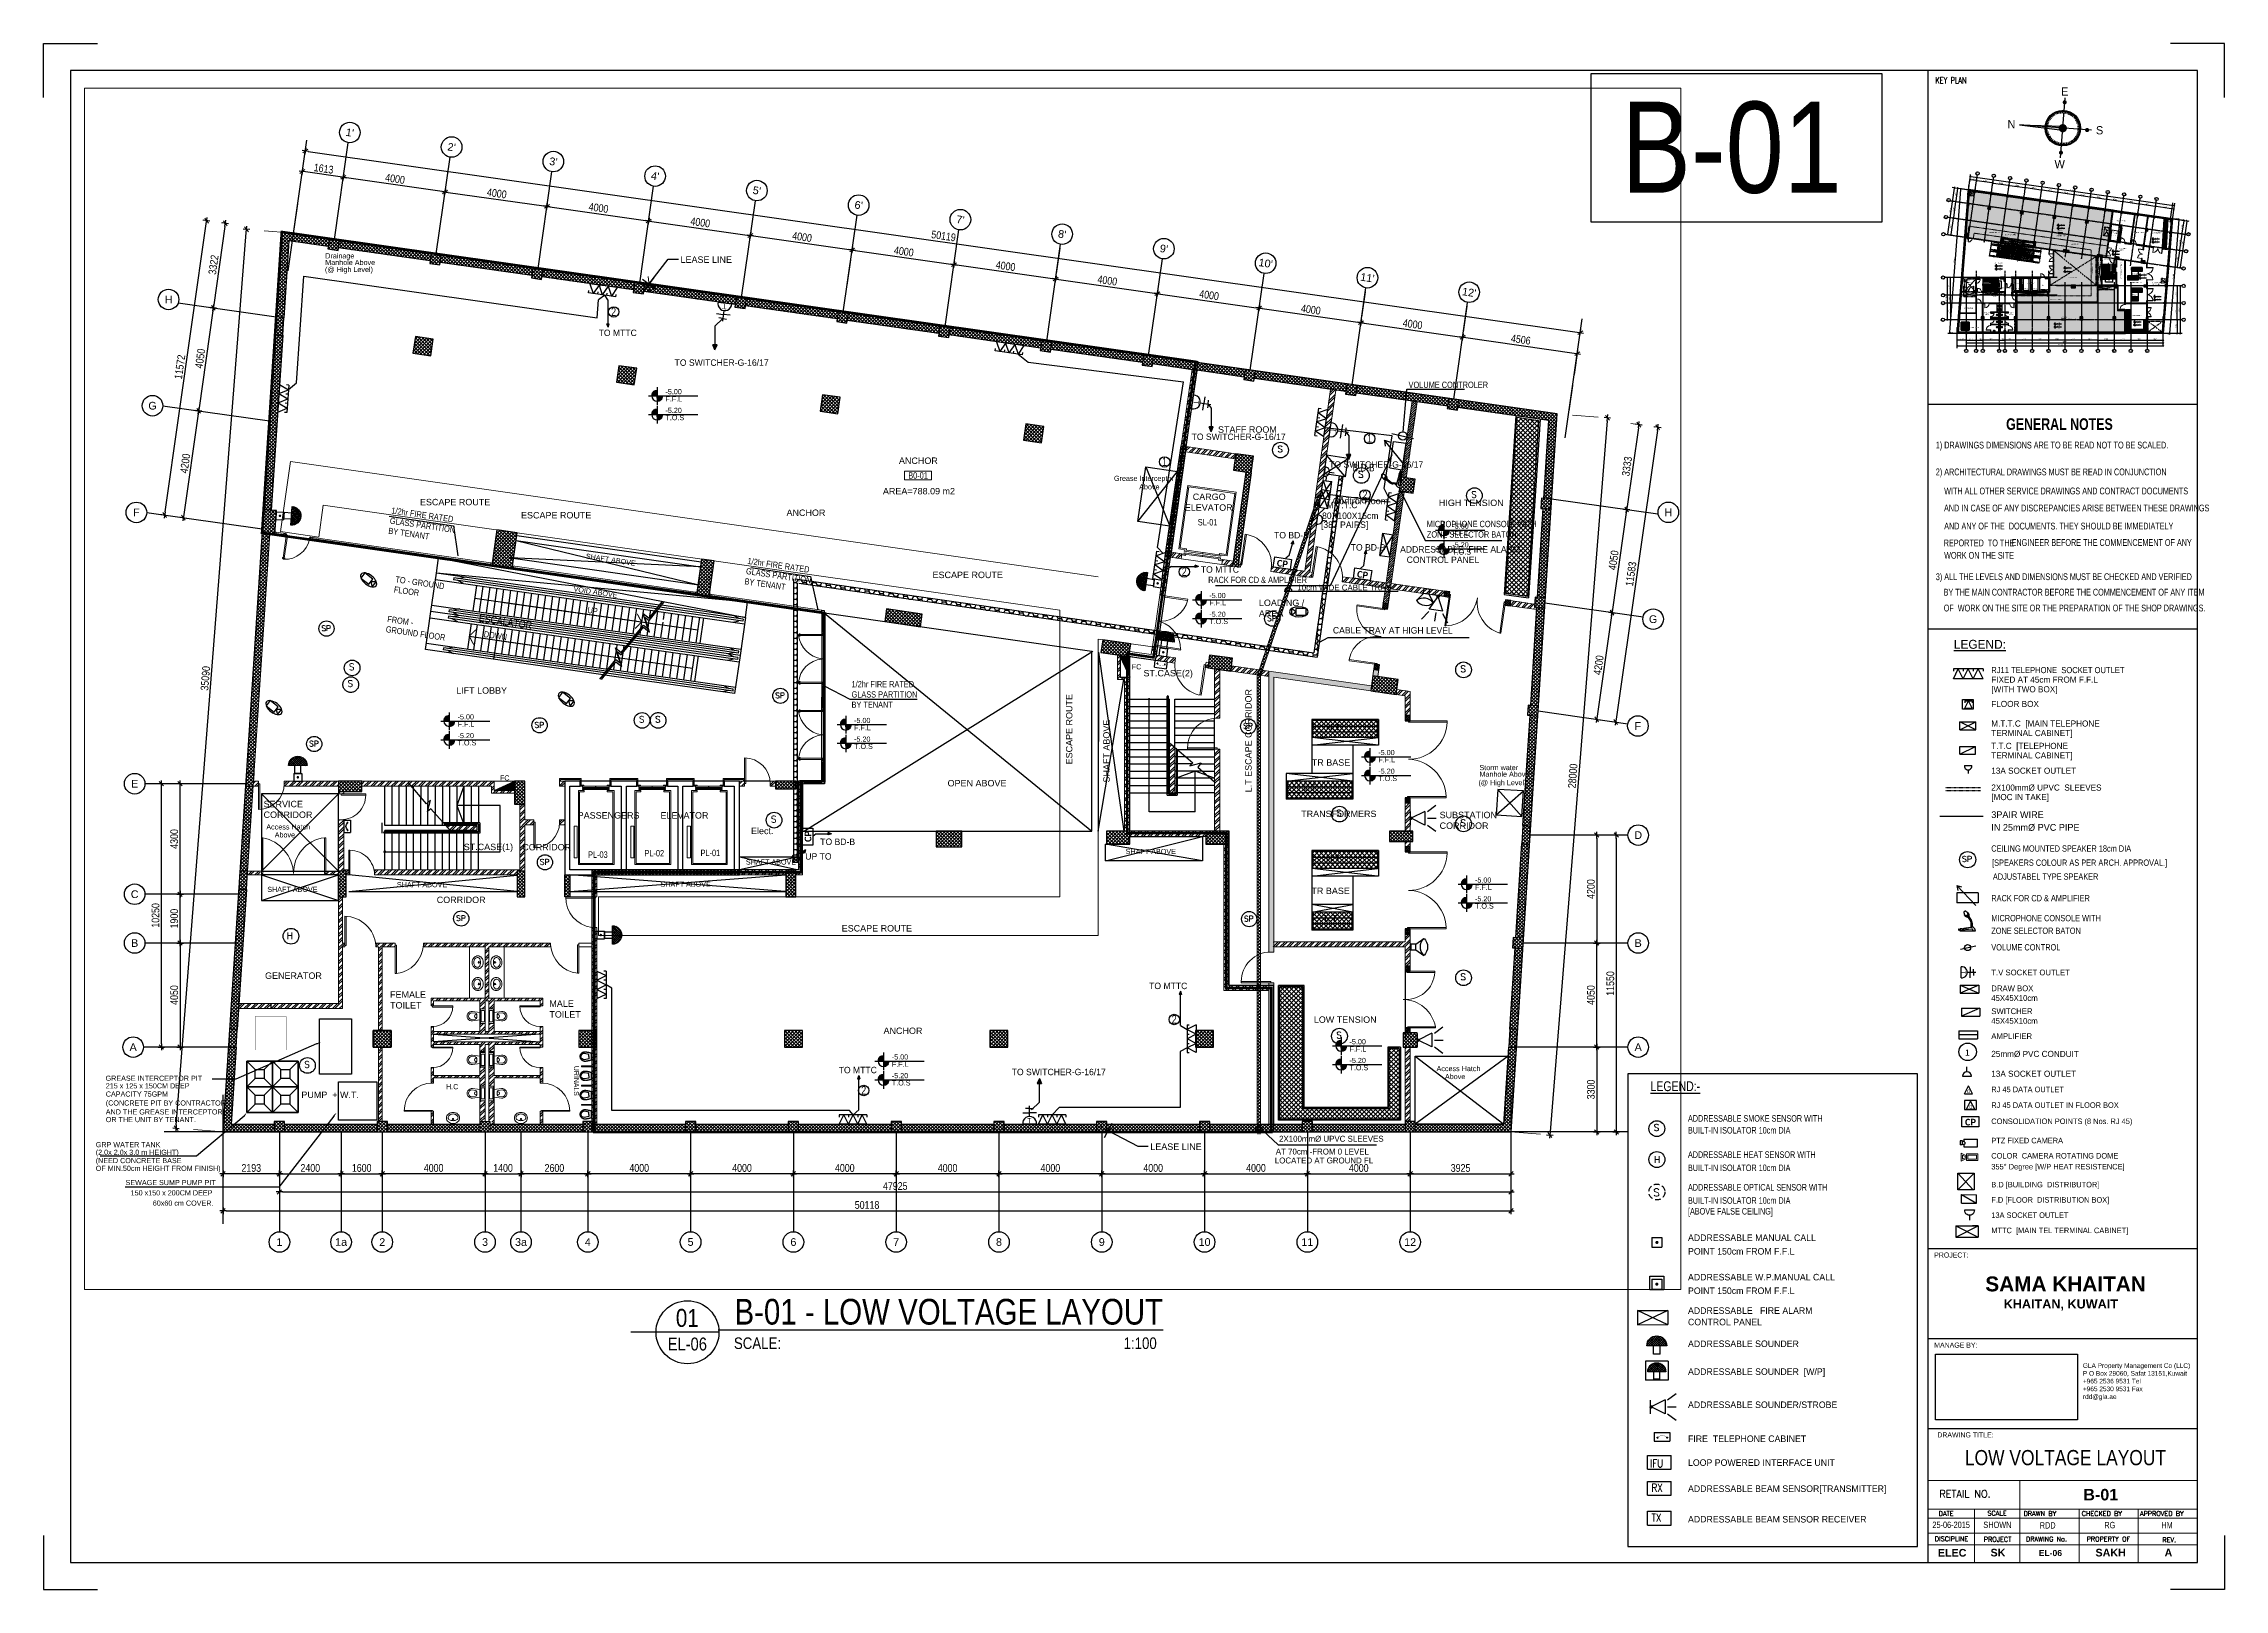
# Paper-space layout 'EL-06' of a CAD drawing. Header units: inches. Extents: x 13325 to 14174, y 133 to 734.
# The model-space entities are those that its viewports show. They can reach past a viewport. Long polylines and large blocks are cut down to what shows.
import ezdxf
from ezdxf.enums import TextEntityAlignment as Align

# ---------------------------------------------------------------- set-up
doc = ezdxf.new("R2010")
doc.units = ezdxf.units.IN
doc.header["$MEASUREMENT"] = 0
for name, pattern in [('CENTER', [50.8, 31.75, -6.35, 6.35, -6.35]), ('DASHED', [19.05, 12.7, -6.35]), ('DASHED2', [9.525, 6.35, -3.175]), ('DOT2', [3.175, 0, -3.175]), ('HIDDEN', [9.525, 6.35, -3.175]), ('HIDDEN2', [4.7625, 3.175, -1.5875]), ('PHANTOM21', [1.25, 0.625, -0.125, 0.125, -0.125, 0.125, -0.125])]:
    doc.linetypes.add(name, pattern=pattern)
for name, color, linetype in [('01- Low voltage', 7, 'Continuous'), ('3742_Title-KWI-A1_POD GF$0$G-TEXT', 2, 'Continuous'), ('A-201-GF-AC$0$A-ROOM-NO', 2, 'Continuous'), ('A-HATCH', 253, 'Continuous'), ('A-TEXT', 3, 'Continuous'), ('A-TEXT TITLE', 5, 'Continuous'), ('A-TITLE', 30, 'Continuous'), ('A-WALL', 50, 'Continuous'), ('A3-TBK$0$TB5', 1, 'Continuous'), ('Axis', 9, 'CENTER'), ('AXT-1', 9, 'Continuous'), ('BS-TOILET FUR', 85, 'Continuous'), ('CCTV', 3, 'Continuous'), ('comm', 11, 'Continuous'), ('DATA POINT', 71, 'Continuous'), ('di_ANNO-TITLE', 2, 'Continuous'), ('dim-axis', 254, 'Continuous'), ('E-TEL-DATA', 71, 'Continuous'), ('EL-SOCKET', 4, 'Continuous'), ('FA', 31, 'Continuous'), ('FA-TX', 2, 'Continuous'), ('FFNEW', 252, 'Continuous'), ('FI-AL', 31, 'Continuous'), ('FRAME', 4, 'Continuous'), ('GLAZ', 4, 'Continuous'), ('J-A-LEVELS', 2, 'Continuous'), ('LEGEND', 2, 'Continuous'), ('LEVELS', 181, 'Continuous'), ('P-FIRE-HOSE', 8, 'PHANTOM21'), ('P-FIRE-TXT', 181, 'Continuous'), ('P-PIPE-CWS', 80, 'Continuous'), ('P-PIPE-DRA', 40, 'Continuous'), ('PA', 31, 'Continuous'), ('PAS', 71, 'Continuous'), ('PL', 8, 'Continuous'), ('POWER', 71, 'Continuous'), ('S-COL', 210, 'Continuous'), ('S-WALL', 1, 'Continuous'), ('SHAFT', 7, 'Continuous'), ('SPEAK', 71, 'Continuous'), ('stair', 1, 'Continuous'), ('STEEL', 5, 'Continuous'), ('TAXT', 3, 'Continuous'), ('TBK', 3, 'Continuous'), ('TE-TX', 2, 'Continuous'), ('TECIR', 1, 'Continuous'), ('TEL', 211, 'Continuous'), ('TEL-DAT-TRUN', 71, 'Continuous'), ('TEL-TX', 2, 'Continuous'), ('Telephonw', 23, 'Continuous'), ('TEXT', 181, 'Continuous'), ('TOI', 30, 'Continuous'), ('TRENCH', 8, 'Continuous'), ('TV', 31, 'Continuous'), ('TV SYSTEM', 4, 'Continuous'), ('TVTXT', 2, 'Continuous'), ('VP', 8, 'Continuous'), ('wall pod', 7, 'Continuous'), ('WS-PIPE-EQP', 6, 'Continuous')]:
    doc.layers.add(name, color=color, linetype=linetype)
for name, color, linetype, lineweight in [('A-Aroom', 3, 'Continuous', 18), ('A-BLOCK', 43, 'Continuous', 13), ('A-CORD.PLUMB', 44, 'Continuous', 13), ('A-DOOR', 10, 'Continuous', 15), ('A-ELEVATOR', 54, 'Continuous', 5), ('A-FRAME', 5, 'Continuous', 9), ('A-GLASS', 4, 'Continuous', 5), ('A-HATCH CONCRETE', 254, 'Continuous', 5), ('A-LEASING LINE', 7, 'DASHED2', 9), ('A-LEASING NUMBER', 130, 'Continuous', 9), ('A-LEVEL', 181, 'Continuous', 9), ('A-LEVEL-CON', 74, 'Continuous', 9), ('A-LEVEL-FFL', 181, 'Continuous', 9), ('A-PROJECTION', 31, 'Continuous', 15), ('A-WALL CLADDING', 44, 'Continuous', 5), ('EL-PANEL', 1, 'Continuous', 18), ('escape route', 8, 'HIDDEN', 15), ('wall hatch', 252, 'Continuous', 0)]:
    doc.layers.add(name, color=color, linetype=linetype, lineweight=lineweight)
doc.styles.add('3742_Title-KWI-A1_POD GF$0$Arial', font='arial.ttf')
doc.styles.add('A3-TBK$0$Standard', font='romans.shx', dxfattribs={"width": 0.75})
doc.styles.add('ARIAL', font='ARIALN.TTF')
doc.styles.add('ARIAL BOLD', font='arialbd.ttf', dxfattribs={"width": 0.8})
doc.styles.add('ARIAL-N', font='ARIALN.TTF')
doc.styles.add('ARIALBOLD', font='arialbd.ttf')
doc.styles.add('BOLD-2', font='bold-2.shx', dxfattribs={"width": 0.8})
doc.styles.add('GOTHICE', font='gothice', dxfattribs={"height": 0.6})
doc.styles.add('M1', font='multplno.shx', dxfattribs={"height": 0.2})
doc.styles.add('ROMANC', font='romanc.shx', dxfattribs={"width": 0.8, "height": 0.3})
doc.styles.add('romance', font='romanc.shx')
doc.styles.add('ROMANS', font='romans__.ttf', dxfattribs={"width": 0.8})
doc.styles.add('SMALL', font='arialbd.ttf', dxfattribs={"height": 400})
doc.styles.get("Standard").update_dxf_attribs({"font": 'arial.ttf'})
doc.styles.add('style1', font='arial.ttf')
doc.dimstyles.new('DIM-100', dxfattribs={"dimscale": 150, "dimtxt": 2, "dimasz": 1, "dimexe": 0.75, "dimexo": 1, "dimgap": 0.5, "dimtad": 1, "dimdec": 0, "dimzin": 11, "dimdsep": 46, "dimtxsty": 'ARIAL', "dimblk": 'R', "dimcen": 2.5, "dimdle": 1, "dimclrd": 256, "dimclre": 256, "dimclrt": 256, "dimazin": 0, "dimtfac": 1, "dimtdec": 0, "dimtix": 1, "dimtmove": 2, "dimatfit": 3, "dimldrblk": 'R', "dimtolj": 1, "dimtzin": 3, "dimlwd": -1, "dimlwe": 13, "dimarcsym": 0})
picture_1 = doc.add_image_def('image1.jpg', size_in_pixel=(145, 67))
pattern_1 = [(45, (489160.57, -168093.92), (-132.58252, 132.58252), []), (45, (489248.96, -168093.92), (-132.58252, 132.58252), [])]
pattern_2 = [(45, (489160.57, -168093.923), (-39.7747564, 39.7747564), []), (135, (489160.57, -168093.923), (-39.7747564, -39.7747564), [])]
pattern_3 = [(45, (489185.57, -168093.92), (-132.58252, 132.58252), []), (45, (489273.96, -168093.92), (-132.58252, 132.58252), [])]
pattern_4 = [(45, (489160.55, -168093.95), (-132.58252, 132.58252), []), (45, (489248.94, -168093.95), (-132.58252, 132.58252), [])]
pattern_5 = [(45, (489133.13, -168286.77), (-132.58252, 132.58252), []), (45, (489221.52, -168286.77), (-132.58252, 132.58252), [])]
pattern_6 = [(45, (-20589.31, -164009.07), (-88.388348, 88.388348), []), (135, (-20589.31, -164009.07), (-88.388348, -88.388348), [])]
pattern_7 = [(45, (489160.57, -168093.92), (-88.388348, 88.388348), []), (135, (489160.57, -168093.92), (-88.388348, -88.388348), [])]
pattern_8 = [(45, (489160.57, -168093.92), (-66.29126, 66.29126), []), (135, (489160.57, -168093.92), (-66.29126, -66.29126), [])]
pattern_9 = [(45, (1337614.36, 312749.91), (-132.58252, 132.58252), []), (45, (1337702.74, 312749.91), (-132.58252, 132.58252), [])]
pattern_10 = [(45, (1337614.356, 312749.915), (-39.7747564, 39.7747564), []), (135, (1337614.356, 312749.915), (-39.7747564, -39.7747564), [])]
pattern_11 = [(45, (1337639.36, 312749.91), (-132.58252, 132.58252), []), (45, (1337727.74, 312749.91), (-132.58252, 132.58252), [])]
pattern_12 = [(45, (1337586.92, 312557.07), (-132.58252, 132.58252), []), (45, (1337675.3, 312557.07), (-132.58252, 132.58252), [])]
pattern_13 = [(45, (827864.47, 316834.77), (-88.388348, 88.388348), []), (135, (827864.47, 316834.77), (-88.388348, -88.388348), [])]
pattern_14 = [(45, (1337614.36, 312749.91), (-88.388348, 88.388348), []), (135, (1337614.36, 312749.91), (-88.388348, -88.388348), [])]
pattern_15 = [(45, (1337614.36, 312749.915), (-66.29126, 66.29126), []), (135, (1337614.36, 312749.915), (-66.29126, -66.29126), [])]
pattern_16 = [(45, (1337613.73, 312749.915), (-66.29126, 66.29126), []), (135, (1337613.73, 312749.915), (-66.29126, -66.29126), [])]
pattern_17 = [(45, (1337613.73, 312749.915), (-66.29126, 66.29126), []), (135, (1337613.73, 312749.915), (-66.29126, -66.29126), [])]
pattern_18 = [(45, (1341716.94, 266100.54), (-132.58252, 132.58252), []), (45, (1341805.33, 266100.54), (-132.58252, 132.58252), [])]
pattern_19 = [(45, (1341716.94, 266100.535), (-66.29126, 66.29126), []), (135, (1341716.94, 266100.535), (-66.29126, -66.29126), [])]
pattern_20 = [(45, (1341716.31, 266100.535), (-66.29126, 66.29126), []), (135, (1341716.31, 266100.535), (-66.29126, -66.29126), [])]
pattern_21 = [(45, (1341716.31, 266100.535), (-66.29126, 66.29126), []), (135, (1341716.31, 266100.535), (-66.29126, -66.29126), [])]
pattern_22 = [(135, (759633.4012, -557792.6396), (0.6272319992, 0.6272319992), [])]

# ---------------------------------------------------------------- blocks, each defined once
blk = doc.blocks.new('TITLE')
at = {"color": 4, "style": 'BOLD-2', "oblique": 360, "width": 0.8}
for p in [(2037.54, -355.76), (2037.55, -365.68), (2037.55, -376.03)]:
    blk.add_attdef('TITEL', text='', height=6.48, rotation=0.0071, dxfattribs=at).set_placement(p, align=Align.MIDDLE)
for tag, p, height in [('SCALE', (1986.91, -482.91), 5.4), ('DRAWING-NUMBER', (1986.91, -507.1), 7.56)]:
    blk.add_attdef(tag, p, '', height=height, rotation=0.0071, dxfattribs=at)
blk = doc.blocks.new('sdfhdfh')
at = {"layer": 'TBK', "color": 30}
for p, q in [((7236.9, 438.9, -12.5), (7239.1, 468.1, -12.5)), ((7252, 452.4, -12.5), (7217, 455, -12.5)), ((7217, 455, -12.5), (7237.9, 452.5, -12.5)), ((7217, 455, -12.5), (7238, 454.4, -12.5))]:
    blk.add_line(p, q, dxfattribs=at)
at = {"layer": 'TBK', "color": 140}
for p, q in [((7230.6, 456.1, -12.5), (7229.9, 456.4, -12.5)), ((7231.3, 456.2, -12.5), (7230, 456.8, -12.5)), ((7230.9, 456.8, -12.5), (7230.2, 457.2, -12.5)), ((7231.6, 456.9, -12.5), (7230.4, 457.6, -12.5)), ((7231.3, 457.6, -12.5), (7230.7, 458, -12.5)), ((7232, 457.5, -12.5), (7230.9, 458.3, -12.5)), ((7231.8, 458.2, -12.5), (7231.2, 458.7, -12.5)), ((7232.5, 458.1, -12.5), (7231.5, 459.1, -12.5)), ((7232.3, 458.9, -12.5), (7231.8, 459.4, -12.5)), ((7233, 458.7, -12.5), (7232.1, 459.7, -12.5)), ((7232.9, 459.4, -12.5), (7232.4, 460, -12.5)), ((7233.6, 459.2, -12.5), (7232.8, 460.3, -12.5)), ((7233.6, 459.9, -12.5), (7233.2, 460.6, -12.5)), ((7234.2, 459.6, -12.5), (7233.5, 460.8, -12.5)), ((7234.3, 460.4, -12.5), (7233.9, 461, -12.5)), ((7234.9, 460, -12.5), (7234.3, 461.2, -12.5)), ((7235, 460.7, -12.5), (7234.7, 461.4, -12.5)), ((7235.6, 460.3, -12.5), (7235.1, 461.6, -12.5)), ((7235.8, 461, -12.5), (7235.6, 461.7, -12.5)), ((7236.3, 460.5, -12.5), (7236, 461.8, -12.5)), ((7236.6, 461.2, -12.5), (7236.5, 461.9, -12.5)), ((7237.1, 460.6, -12.5), (7236.9, 462, -12.5)), ((7237.4, 461.3, -12.5), (7237.4, 462, -12.5)), ((7237.8, 460.7, -12.5), (7237.8, 462.1, -12.5)), ((7238.3, 461.3, -12.5), (7238.3, 462.1, -12.5)), ((7238.6, 460.6, -12.5), (7238.7, 462, -12.5)), ((7239.1, 461.2, -12.5), (7239.2, 462, -12.5)), ((7239.4, 460.5, -12.5), (7239.6, 461.9, -12.5)), ((7239.9, 461.1, -12.5), (7240.1, 461.8, -12.5)), ((7240.1, 460.4, -12.5), (7240.5, 461.7, -12.5)), ((7240.7, 460.8, -12.5), (7240.9, 461.5, -12.5)), ((7240.8, 460.1, -12.5), (7241.3, 461.4, -12.5)), ((7241.4, 460.5, -12.5), (7241.8, 461.2, -12.5)), ((7241.5, 459.8, -12.5), (7242.2, 461, -12.5)), ((7242.1, 459.4, -12.5), (7242.9, 460.5, -12.5)), ((7242.2, 460.1, -12.5), (7242.6, 460.8, -12.5)), ((7242.7, 458.9, -12.5), (7243.6, 460, -12.5)), ((7242.8, 459.6, -12.5), (7243.3, 460.2, -12.5)), ((7243.3, 458.4, -12.5), (7244.3, 459.3, -12.5)), ((7243.5, 459.1, -12.5), (7244, 459.6, -12.5)), ((7243.8, 457.8, -12.5), (7244.9, 458.7, -12.5)), ((7244, 458.5, -12.5), (7244.6, 459, -12.5)), ((7244.2, 457.2, -12.5), (7245.4, 457.9, -12.5)), ((7244.5, 457.8, -12.5), (7245.2, 458.3, -12.5)), ((7244.6, 456.5, -12.5), (7245.8, 457.1, -12.5)), ((7244.9, 457.1, -12.5), (7245.6, 457.5, -12.5)), ((7244.9, 455.8, -12.5), (7246.2, 456.3, -12.5)), ((7245.3, 456.4, -12.5), (7246, 456.7, -12.5)), ((7230.2, 454.5, -12.5), (7229.4, 454.6, -12.5)), ((7230.8, 454, -12.5), (7229.4, 454.1, -12.5)), ((7230.1, 453.7, -12.5), (7229.4, 453.7, -12.5)), ((7230.7, 453.3, -12.5), (7229.4, 453.2, -12.5)), ((7230.2, 452.8, -12.5), (7229.4, 452.8, -12.5)), ((7230.8, 452.5, -12.5), (7229.4, 452.3, -12.5)), ((7230.9, 454.8, -12.5), (7229.5, 455, -12.5)), ((7230.3, 452, -12.5), (7229.5, 451.9, -12.5)), ((7230.4, 455.3, -12.5), (7229.6, 455.5, -12.5)), ((7230.9, 451.7, -12.5), (7229.6, 451.4, -12.5)), ((7231, 455.5, -12.5), (7229.7, 455.9, -12.5)), ((7230.4, 451.2, -12.5), (7229.7, 451, -12.5)), ((7231.2, 451, -12.5), (7229.8, 450.6, -12.5)), ((7230.7, 450.5, -12.5), (7230, 450.2, -12.5)), ((7231.4, 450.3, -12.5), (7230.2, 449.7, -12.5)), ((7231.1, 449.7, -12.5), (7230.4, 449.3, -12.5)), ((7231.8, 449.6, -12.5), (7230.6, 448.9, -12.5)), ((7231.5, 449, -12.5), (7230.9, 448.6, -12.5)), ((7232.2, 449, -12.5), (7231.1, 448.2, -12.5)), ((7232, 448.3, -12.5), (7231.4, 447.8, -12.5)), ((7232.7, 448.4, -12.5), (7231.7, 447.5, -12.5)), ((7232.5, 447.7, -12.5), (7232, 447.2, -12.5)), ((7233.3, 447.9, -12.5), (7232.4, 446.9, -12.5)), ((7233.2, 447.2, -12.5), (7232.7, 446.6, -12.5)), ((7233.9, 447.4, -12.5), (7233.1, 446.3, -12.5)), ((7233.8, 446.7, -12.5), (7233.4, 446.1, -12.5)), ((7234.5, 447, -12.5), (7233.9, 445.8, -12.5)), ((7234.6, 446.3, -12.5), (7234.2, 445.6, -12.5)), ((7235.2, 446.7, -12.5), (7234.7, 445.4, -12.5)), ((7235.3, 446, -12.5), (7235.1, 445.3, -12.5)), ((7235.9, 446.5, -12.5), (7235.5, 445.1, -12.5)), ((7236.1, 445.8, -12.5), (7235.9, 445, -12.5)), ((7236.7, 446.3, -12.5), (7236.4, 444.9, -12.5)), ((7236.9, 445.6, -12.5), (7236.8, 444.9, -12.5)), ((7237.4, 446.2, -12.5), (7237.3, 444.8, -12.5)), ((7237.7, 445.6, -12.5), (7237.7, 444.8, -12.5)), ((7238.2, 446.2, -12.5), (7238.2, 444.8, -12.5)), ((7238.6, 445.6, -12.5), (7238.6, 444.8, -12.5)), ((7238.9, 446.2, -12.5), (7239.1, 444.8, -12.5)), ((7239.4, 445.7, -12.5), (7239.5, 444.9, -12.5)), ((7239.7, 446.4, -12.5), (7240, 445, -12.5)), ((7240.2, 445.9, -12.5), (7240.4, 445.1, -12.5)), ((7240.4, 446.6, -12.5), (7240.9, 445.3, -12.5)), ((7241, 446.1, -12.5), (7241.3, 445.4, -12.5)), ((7241.1, 446.9, -12.5), (7241.7, 445.6, -12.5)), ((7241.7, 446.5, -12.5), (7242.1, 445.8, -12.5)), ((7241.8, 447.2, -12.5), (7242.5, 446, -12.5)), ((7242.4, 447.6, -12.5), (7243.2, 446.5, -12.5)), ((7242.4, 446.9, -12.5), (7242.8, 446.3, -12.5)), ((7243, 448.1, -12.5), (7243.9, 447.1, -12.5)), ((7243.1, 447.4, -12.5), (7243.6, 446.8, -12.5)), ((7243.5, 448.7, -12.5), (7244.6, 447.8, -12.5)), ((7243.7, 448, -12.5), (7244.2, 447.4, -12.5)), ((7244, 449.3, -12.5), (7245.1, 448.5, -12.5)), ((7244.2, 448.6, -12.5), (7244.8, 448.1, -12.5)), ((7244.4, 449.9, -12.5), (7245.6, 449.3, -12.5)), ((7244.7, 450.6, -12.5), (7246, 450.1, -12.5)), ((7244.7, 449.3, -12.5), (7245.3, 448.9, -12.5)), ((7245, 451.3, -12.5), (7246.3, 450.9, -12.5)), ((7245.1, 455.1, -12.5), (7246.4, 455.4, -12.5)), ((7245.1, 452.1, -12.5), (7246.5, 451.8, -12.5)), ((7245.1, 450, -12.5), (7245.8, 449.6, -12.5)), ((7245.2, 454.3, -12.5), (7246.6, 454.5, -12.5)), ((7245.2, 452.8, -12.5), (7246.6, 452.7, -12.5)), ((7245.3, 453.6, -12.5), (7246.6, 453.6, -12.5)), ((7245.4, 450.7, -12.5), (7246.1, 450.5, -12.5)), ((7245.6, 455.6, -12.5), (7246.3, 455.8, -12.5)), ((7245.6, 451.5, -12.5), (7246.4, 451.3, -12.5)), ((7245.7, 454.8, -12.5), (7246.5, 454.9, -12.5)), ((7245.8, 452.3, -12.5), (7246.6, 452.2, -12.5)), ((7245.9, 454, -12.5), (7246.6, 454, -12.5)), ((7245.9, 453.2, -12.5), (7246.6, 453.1, -12.5))]:
    blk.add_line(p, q, dxfattribs=at)
at = {"layer": 'TBK', "color": 30, "elevation": -12.5}
for points, const_width in [([(7238.9, 465.5, 1), (7239, 466.5, 1)], 0.998), ([(7237.9, 452.4, 1), (7238.1, 454.4, 1)], 2), ([(7249.8, 452, 1), (7249.9, 453, 1)], 0.998), ([(7237.1, 441, 1), (7237.1, 442, 1)], 0.998)]:
    blk.add_lwpolyline(points, format="xyb", close=True, dxfattribs=dict(at, const_width=const_width))
at = {"layer": 'TBK', "color": 5}
blk.add_circle((7238, 453.4, -12.5), 8.64, dxfattribs=at)
at = {"layer": 'TBK', "color": 30}
blk.add_solid([(7217, 455, -12.5), (7236.8, 452.7, -12.5), (7237.2, 454.4, -12.5)], dxfattribs=at)
at = {"layer": 'TBK', "color": 1, "style": 'GOTHICE'}
for s, p in [('E', (7239, 469.3, -12.5)), ('N', (7213, 453.4, -12.5)), ('S', (7255.9, 450.4, -12.5)), ('W', (7236.5, 433.9, -12.5))]:
    blk.add_text(s, height=3.99, dxfattribs=at).set_placement(p, align=Align.CENTER)
blk = doc.blocks.new('M-DOOR-1M')
at = {"layer": 'A-DOOR'}
for p, q in [((0, 958), (-42, 958)), ((-42, 0), (-42, 958)), ((-42, 0), (0, 0)), ((0, 0), (0, 958))]:
    blk.add_line(p, q, dxfattribs=at)
blk.add_arc((-42, 0), 958, 90, 180.00218, dxfattribs=at)
blk = doc.blocks.new('LEASING')
at = {"layer": 'A-LEASING NUMBER'}
blk.add_lwpolyline([(0, 0), (1057, 0), (1057, 336), (0, 336)], close=True, dxfattribs=at)
at = {"layer": 'A-LEASING NUMBER', "style": 'ARIAL'}
blk.add_attdef('4TH-01', text='', height=250, dxfattribs=at).set_placement((530, 170), align=Align.MIDDLE_CENTER)
blk = doc.blocks.new('level')
at = {"layer": 'LEVELS'}
for points in [[(43, 4), (23, 4, -0.325023), (43, 24)], [(70, -4), (50, -4), (50, -24, 0.325023)]]:
    blk.add_hatch(color=256, dxfattribs=at).paths.add_polyline_path(points)
for p, q in [((0, 0), (237, 0)), ((46, -46), (46, 46))]:
    blk.add_line(p, q, dxfattribs=at)
blk.add_arc((46, 0), 27.7, 90, 0, dxfattribs=at)
at = {"layer": 'LEVELS', "style": 'style1', "flags": 8}
for tag, p in [('+0.00', (85, 6)), ('F.F.L', (85, -39))]:
    blk.add_attdef(tag, p, '', height=30, dxfattribs=at)
blk = doc.blocks.new('FHC')
at = {"layer": 'P-FIRE-HOSE', "linetype": 'Continuous'}
blk.add_hatch(color=256, dxfattribs=at).paths.add_polyline_path([(-0.4, 0.185), (-0.4, -0.185), (0.4, 0.185)])
blk.add_line((-0.4, -0.185), (0.4, 0.185), dxfattribs=at)
blk.add_lwpolyline([(-0.4, -0.185), (0.4, -0.185), (0.4, 0.185), (-0.4, 0.185)], close=True, dxfattribs=at)
blk = doc.blocks.new('*U75')
at = {"layer": 'P-PIPE-CWS', "color": 1}
for p, q in [((0, 2), (0.32, 1.68)), ((0.32, 1.32), (0, 1)), ((0, 1), (0.32, 0.68)), ((0.32, 0.32), (0, 0)), ((1, 2), (0.68, 1.68)), ((0.68, 1.32), (1, 1)), ((1, 1), (0.68, 0.68)), ((0.68, 0.32), (1, 0)), ((1, 2), (1.32, 1.68)), ((1.32, 1.32), (1, 1)), ((1, 1), (1.32, 0.68)), ((1.32, 0.32), (1, 0)), ((2, 2), (1.68, 1.68)), ((1.68, 1.32), (2, 1)), ((2, 1), (1.68, 0.68)), ((1.68, 0.32), (2, 0))]:
    blk.add_line(p, q, dxfattribs=at)
for points in [[(0, 1), (1, 1), (1, 2), (0, 2)], [(0, 0), (1, 0), (1, 1), (0, 1)], [(0.68, 1.68), (0.68, 1.32), (0.32, 1.32), (0.32, 1.68)], [(0.68, 0.68), (0.68, 0.32), (0.32, 0.32), (0.32, 0.68)], [(1, 1), (2, 1), (2, 2), (1, 2)], [(1, 0), (2, 0), (2, 1), (1, 1)], [(1.68, 1.68), (1.68, 1.32), (1.32, 1.32), (1.32, 1.68)], [(1.68, 0.68), (1.68, 0.32), (1.32, 0.32), (1.32, 0.68)]]:
    blk.add_lwpolyline(points, close=True, dxfattribs=at)
blk = doc.blocks.new('WB')
blk.add_lwpolyline([(-254, -48, -0.113803), (-235, 33, -0.1035709), (-180, 105, -0.0917687), (-99, 151, -0.0848712), (0, 168, -0.0848712), (99, 151, -0.0917687), (180, 105, -0.1035709), (235, 33, -0.113803), (254, -48, -0.113803), (235, -129, -0.1035709), (180, -200, -0.0917687), (99, -247, -0.0848712), (0, -264, -0.0848712), (-99, -247, -0.0917687), (-180, -200, -0.1035709), (-235, -129, -0.113803)], format="xyb", close=True)
for points in [[(-194, -48, -0.161298), (-182, -10, -0.1061815), (-137, 29, -0.0704517), (-78, 51, -0.0567186), (0, 60, -0.0567186), (78, 51, -0.0704517), (137, 29, -0.1061815), (182, -10, -0.161298), (194, -48, -0.161298)], [(194, -48, -0.113803), (181, -102, -0.1035709), (141, -155, -0.0917687), (79, -190, -0.0848712), (0, -204, -0.0848712), (-79, -190, -0.0917687), (-141, -155, -0.1035709), (-181, -102, -0.113803), (-194, -48, -0.113803)]]:
    blk.add_lwpolyline(points, format="xyb")
blk.add_circle((0, 0), 30)
blk = doc.blocks.new('159')
at = {"layer": 'A-CORD.PLUMB', "ltscale": 0.5}
for p, q in [((-499019596, -238984091), (-499019771, -238984072)), ((-499019596, -238984354), (-499019771, -238984374)), ((-499019404, -238984055), (-499019739, -238984012)), ((-499019404, -238984390), (-499019739, -238984433)), ((-499019541, -238984153), (-499019541, -238984292)), ((-499019374, -238984055), (-499019344, -238984055)), ((-499019374, -238984390, 0), (-499019344, -238984390))]:
    blk.add_line(p, q, dxfattribs=at)
at = {"layer": 'A-CORD.PLUMB', "ltscale": 0.4}
blk.add_line((-499019374, -238983892, 0), (-499019374, -238984542, 0), dxfattribs=at)
at = {"layer": 'A-CORD.PLUMB', "linetype": 'Continuous'}
for p, q in [((-499019374, -238983892, 0), (-499019174, -238983892, 0)), ((-499019174, -238984542, 0), (-499019374, -238984542, 0)), ((-499019174, -238983892, 0), (-499019174, -238984542, 0))]:
    blk.add_line(p, q, dxfattribs=at)
at = {"layer": 'A-CORD.PLUMB', "ltscale": 0.5}
blk.add_lwpolyline([(-499019221, -238984473), (-499019324, -238984473, -0.4142136), (-499019344, -238984453), (-499019344, -238983993, -0.4142136), (-499019324, -238983973), (-499019221, -238983973, -0.4142136), (-499019201, -238983993), (-499019201, -238984453, -0.4142136)], format="xyb", close=True, dxfattribs=at)
for centre, radius, start, end in [((-499019766, -238984223), 213, 82.625129, 277.374871), ((-499019766, -238984223), 151, 91.685458, 180), ((-499019766, -238984223), 151, 180, 268.314542), ((-499019570, -238984223), 75.1, 67.068756, 292.931244), ((-499019604, -238984153), 62.5, 0, 82.625129), ((-499019604, -238984292), 62.5, 277.374871, 0)]:
    blk.add_arc(centre, radius, start, end, dxfattribs=at)
blk = doc.blocks.new('R')
for p, q in [((-1.05, 0), (1.05, 0)), ((0, -1.05), (0, 1.05))]:
    blk.add_line(p, q)
at = {"color": 4, "lineweight": 13}
blk.add_line((-0.71, -0.71), (0.71, 0.71), dxfattribs=at)
blk = doc.blocks.new('*D12')
at = {"layer": 'Defpoints', "color": 0, "transparency": 16777216}
for p in [(-19925, -686), (-19925, -1634), (-15925, -686)]:
    blk.add_point(p, dxfattribs=at)
at = {"layer": 'dim-axis', "color": 5, "linetype": 'DOT2', "lineweight": 13, "transparency": 16777216}
for p, q in [((-19925, -761), (-19925, -1747)), ((-15925, -761), (-15925, -1747))]:
    blk.add_line(p, q, dxfattribs=at)
at = {"layer": 'dim-axis', "color": 5, "transparency": 16777216}
blk.add_line((-16045, -1634), (-19805, -1634), dxfattribs=at)
at = {"layer": 'dim-axis', "color": 5, "transparency": 16777216, "xscale": 120, "yscale": 120, "zscale": 120, "rotation": 180}
blk.add_blockref('R', (-19925, -1634), dxfattribs=at)
at = {"layer": 'dim-axis', "color": 5, "transparency": 16777216, "xscale": 120, "yscale": 120, "zscale": 120}
blk.add_blockref('R', (-15925, -1634), dxfattribs=at)
at = {"layer": 'dim-axis', "color": 1, "transparency": 16777216, "insert": (-17925, -1406), "char_height": 300, "attachment_point": 5, "style": 'ARIAL'}
blk.add_mtext('\\A1;4000', dxfattribs=at)
blk = doc.blocks.new('*D13')
at = {"layer": 'Defpoints', "color": 0, "transparency": 16777216}
for p in [(-23925, -686), (-23925, -1634), (-19925, -686)]:
    blk.add_point(p, dxfattribs=at)
at = {"layer": 'dim-axis', "color": 5, "linetype": 'DOT2', "lineweight": 13, "transparency": 16777216}
for p, q in [((-23925, -761), (-23925, -1747)), ((-19925, -761), (-19925, -1747))]:
    blk.add_line(p, q, dxfattribs=at)
at = {"layer": 'dim-axis', "color": 5, "transparency": 16777216}
blk.add_line((-20045, -1634), (-23805, -1634), dxfattribs=at)
at = {"layer": 'dim-axis', "color": 5, "transparency": 16777216, "xscale": 120, "yscale": 120, "zscale": 120, "rotation": 180}
blk.add_blockref('R', (-23925, -1634), dxfattribs=at)
at = {"layer": 'dim-axis', "color": 5, "transparency": 16777216, "xscale": 120, "yscale": 120, "zscale": 120}
blk.add_blockref('R', (-19925, -1634), dxfattribs=at)
at = {"layer": 'dim-axis', "color": 1, "transparency": 16777216, "insert": (-21925, -1406), "char_height": 300, "attachment_point": 5, "style": 'ARIAL'}
blk.add_mtext('\\A1;4000', dxfattribs=at)
blk = doc.blocks.new('*D14')
at = {"layer": 'Defpoints', "color": 0, "transparency": 16777216}
for p in [(-27925, -686), (-27925, -1634), (-23925, -686)]:
    blk.add_point(p, dxfattribs=at)
at = {"layer": 'dim-axis', "color": 5, "linetype": 'DOT2', "lineweight": 13, "transparency": 16777216}
for p, q in [((-27925, -761), (-27925, -1747)), ((-23925, -761), (-23925, -1747))]:
    blk.add_line(p, q, dxfattribs=at)
at = {"layer": 'dim-axis', "color": 5, "transparency": 16777216}
blk.add_line((-24045, -1634), (-27805, -1634), dxfattribs=at)
at = {"layer": 'dim-axis', "color": 5, "transparency": 16777216, "xscale": 120, "yscale": 120, "zscale": 120, "rotation": 180}
blk.add_blockref('R', (-27925, -1634), dxfattribs=at)
at = {"layer": 'dim-axis', "color": 5, "transparency": 16777216, "xscale": 120, "yscale": 120, "zscale": 120}
blk.add_blockref('R', (-23925, -1634), dxfattribs=at)
at = {"layer": 'dim-axis', "color": 1, "transparency": 16777216, "insert": (-25925, -1406), "char_height": 300, "attachment_point": 5, "style": 'ARIAL'}
blk.add_mtext('\\A1;4000', dxfattribs=at)
blk = doc.blocks.new('*D15')
at = {"layer": 'Defpoints', "color": 0, "transparency": 16777216}
for p in [(-31925, -686), (-31925, -1634), (-27925, -686)]:
    blk.add_point(p, dxfattribs=at)
at = {"layer": 'dim-axis', "color": 5, "linetype": 'DOT2', "lineweight": 13, "transparency": 16777216}
for p, q in [((-31925, -761), (-31925, -1747)), ((-27925, -761), (-27925, -1747))]:
    blk.add_line(p, q, dxfattribs=at)
at = {"layer": 'dim-axis', "color": 5, "transparency": 16777216}
blk.add_line((-28045, -1634), (-31805, -1634), dxfattribs=at)
at = {"layer": 'dim-axis', "color": 5, "transparency": 16777216, "xscale": 120, "yscale": 120, "zscale": 120, "rotation": 180}
blk.add_blockref('R', (-31925, -1634), dxfattribs=at)
at = {"layer": 'dim-axis', "color": 5, "transparency": 16777216, "xscale": 120, "yscale": 120, "zscale": 120}
blk.add_blockref('R', (-27925, -1634), dxfattribs=at)
at = {"layer": 'dim-axis', "color": 1, "transparency": 16777216, "insert": (-29925, -1406), "char_height": 300, "attachment_point": 5, "style": 'ARIAL'}
blk.add_mtext('\\A1;4000', dxfattribs=at)
blk = doc.blocks.new('*D16')
at = {"layer": 'Defpoints', "color": 0, "transparency": 16777216}
for p in [(-35925, -686), (-35925, -1634), (-31925, -686)]:
    blk.add_point(p, dxfattribs=at)
at = {"layer": 'dim-axis', "color": 5, "linetype": 'DOT2', "lineweight": 13, "transparency": 16777216}
for p, q in [((-35925, -761), (-35925, -1747)), ((-31925, -761), (-31925, -1747))]:
    blk.add_line(p, q, dxfattribs=at)
at = {"layer": 'dim-axis', "color": 5, "transparency": 16777216}
blk.add_line((-32045, -1634), (-35805, -1634), dxfattribs=at)
at = {"layer": 'dim-axis', "color": 5, "transparency": 16777216, "xscale": 120, "yscale": 120, "zscale": 120, "rotation": 180}
blk.add_blockref('R', (-35925, -1634), dxfattribs=at)
at = {"layer": 'dim-axis', "color": 5, "transparency": 16777216, "xscale": 120, "yscale": 120, "zscale": 120}
blk.add_blockref('R', (-31925, -1634), dxfattribs=at)
at = {"layer": 'dim-axis', "color": 1, "transparency": 16777216, "insert": (-33925, -1406), "char_height": 300, "attachment_point": 5, "style": 'ARIAL'}
blk.add_mtext('\\A1;4000', dxfattribs=at)
blk = doc.blocks.new('*D17')
at = {"layer": 'Defpoints', "color": 0, "transparency": 16777216}
for p in [(-38525, -686), (-38525, -1634), (-35925, -686)]:
    blk.add_point(p, dxfattribs=at)
at = {"layer": 'dim-axis', "color": 5, "linetype": 'DOT2', "lineweight": 13, "transparency": 16777216}
for p, q in [((-38525, -761), (-38525, -1747)), ((-35925, -761), (-35925, -1747))]:
    blk.add_line(p, q, dxfattribs=at)
at = {"layer": 'dim-axis', "color": 5, "transparency": 16777216}
blk.add_line((-36045, -1634), (-38405, -1634), dxfattribs=at)
at = {"layer": 'dim-axis', "color": 5, "transparency": 16777216, "xscale": 120, "yscale": 120, "zscale": 120, "rotation": 180}
blk.add_blockref('R', (-38525, -1634), dxfattribs=at)
at = {"layer": 'dim-axis', "color": 5, "transparency": 16777216, "xscale": 120, "yscale": 120, "zscale": 120}
blk.add_blockref('R', (-35925, -1634), dxfattribs=at)
at = {"layer": 'dim-axis', "color": 1, "transparency": 16777216, "insert": (-37225, -1406), "char_height": 300, "attachment_point": 5, "style": 'ARIAL'}
blk.add_mtext('\\A1;2600', dxfattribs=at)
blk = doc.blocks.new('*D18')
at = {"layer": 'Defpoints', "color": 0, "transparency": 16777216}
for p in [(-43925, -686), (-43925, -1634), (-39925, -686)]:
    blk.add_point(p, dxfattribs=at)
at = {"layer": 'dim-axis', "color": 5, "linetype": 'DOT2', "lineweight": 13, "transparency": 16777216}
for p, q in [((-43925, -761), (-43925, -1747)), ((-39925, -761), (-39925, -1747))]:
    blk.add_line(p, q, dxfattribs=at)
at = {"layer": 'dim-axis', "color": 5, "transparency": 16777216}
blk.add_line((-40045, -1634), (-43805, -1634), dxfattribs=at)
at = {"layer": 'dim-axis', "color": 5, "transparency": 16777216, "xscale": 120, "yscale": 120, "zscale": 120, "rotation": 180}
blk.add_blockref('R', (-43925, -1634), dxfattribs=at)
at = {"layer": 'dim-axis', "color": 5, "transparency": 16777216, "xscale": 120, "yscale": 120, "zscale": 120}
blk.add_blockref('R', (-39925, -1634), dxfattribs=at)
at = {"layer": 'dim-axis', "color": 1, "transparency": 16777216, "insert": (-41925, -1406), "char_height": 300, "attachment_point": 5, "style": 'ARIAL'}
blk.add_mtext('\\A1;4000', dxfattribs=at)
blk = doc.blocks.new('*D19')
at = {"layer": 'Defpoints', "color": 0, "transparency": 16777216}
for p in [(-47925, -686), (-45525, -686), (-45525, -1634)]:
    blk.add_point(p, dxfattribs=at)
at = {"layer": 'dim-axis', "color": 5, "linetype": 'DOT2', "lineweight": 13, "transparency": 16777216}
for p, q in [((-47925, -761), (-47925, -1747)), ((-45525, -761), (-45525, -1747))]:
    blk.add_line(p, q, dxfattribs=at)
at = {"layer": 'dim-axis', "color": 5, "transparency": 16777216}
blk.add_line((-47805, -1634), (-45645, -1634), dxfattribs=at)
at = {"layer": 'dim-axis', "color": 5, "transparency": 16777216, "xscale": 120, "yscale": 120, "zscale": 120, "rotation": 180}
blk.add_blockref('R', (-47925, -1634), dxfattribs=at)
at = {"layer": 'dim-axis', "color": 5, "transparency": 16777216, "xscale": 120, "yscale": 120, "zscale": 120}
blk.add_blockref('R', (-45525, -1634), dxfattribs=at)
at = {"layer": 'dim-axis', "color": 1, "transparency": 16777216, "insert": (-46725, -1406), "char_height": 300, "attachment_point": 5, "style": 'ARIAL'}
blk.add_mtext('\\A1;2400', dxfattribs=at)
blk = doc.blocks.new('*D20')
at = {"layer": 'Defpoints', "color": 0, "transparency": 16777216}
for p in [(2627, 11550), (2627, 7350), (3338, 7350)]:
    blk.add_point(p, dxfattribs=at)
at = {"layer": 'dim-axis', "color": 5, "linetype": 'DOT2', "lineweight": 13, "transparency": 16777216}
for p, q in [((2702, 11550), (3450, 11550)), ((2702, 7350), (3450, 7350))]:
    blk.add_line(p, q, dxfattribs=at)
at = {"layer": 'dim-axis', "color": 5, "transparency": 16777216}
blk.add_line((3338, 11430), (3338, 7470), dxfattribs=at)
at = {"layer": 'dim-axis', "color": 5, "transparency": 16777216, "xscale": 120, "yscale": 120, "zscale": 120}
for p, rotation in [((3338, 11550), 90), ((3338, 7350), 270)]:
    blk.add_blockref('R', p, dxfattribs=dict(at, rotation=rotation))
at = {"layer": 'dim-axis', "color": 1, "transparency": 16777216, "insert": (3109, 9450), "char_height": 300, "attachment_point": 5, "rotation": 90, "style": 'ARIAL'}
blk.add_mtext('\\A1;4200', dxfattribs=at)
blk = doc.blocks.new('*D21')
at = {"layer": 'Defpoints', "color": 0, "transparency": 16777216}
for p in [(2627, 7350), (3338, 7350), (2627, 3300)]:
    blk.add_point(p, dxfattribs=at)
at = {"layer": 'dim-axis', "color": 5, "linetype": 'DOT2', "lineweight": 13, "transparency": 16777216}
for p, q in [((2702, 7350), (3450, 7350)), ((2702, 3300), (3450, 3300))]:
    blk.add_line(p, q, dxfattribs=at)
at = {"layer": 'dim-axis', "color": 5, "transparency": 16777216}
blk.add_line((3338, 3420), (3338, 7230), dxfattribs=at)
at = {"layer": 'dim-axis', "color": 5, "transparency": 16777216, "xscale": 120, "yscale": 120, "zscale": 120}
for p, rotation in [((3338, 7350), 90), ((3338, 3300), 270)]:
    blk.add_blockref('R', p, dxfattribs=dict(at, rotation=rotation))
at = {"layer": 'dim-axis', "color": 1, "transparency": 16777216, "insert": (3109, 5325), "char_height": 300, "attachment_point": 5, "rotation": 90, "style": 'ARIAL'}
blk.add_mtext('\\A1;4050', dxfattribs=at)
blk = doc.blocks.new('*D22')
at = {"layer": 'Defpoints', "color": 0, "transparency": 16777216}
for p in [(-133, 0), (2627, 3300), (3338, 0)]:
    blk.add_point(p, dxfattribs=at)
at = {"layer": 'dim-axis', "color": 5, "linetype": 'DOT2', "lineweight": 13, "transparency": 16777216}
for p, q in [((-58, 0), (3450, 0)), ((2702, 3300), (3450, 3300))]:
    blk.add_line(p, q, dxfattribs=at)
at = {"layer": 'dim-axis', "color": 5, "transparency": 16777216}
blk.add_line((3338, 3180), (3338, 120), dxfattribs=at)
at = {"layer": 'dim-axis', "color": 5, "transparency": 16777216, "xscale": 120, "yscale": 120, "zscale": 120}
for p, rotation in [((3338, 3300), 90), ((3338, 0), 270)]:
    blk.add_blockref('R', p, dxfattribs=dict(at, rotation=rotation))
at = {"layer": 'dim-axis', "color": 1, "transparency": 16777216, "insert": (3109, 1650), "char_height": 300, "attachment_point": 5, "rotation": 90, "style": 'ARIAL'}
blk.add_mtext('\\A1;3300', dxfattribs=at)
blk = doc.blocks.new('*D23')
at = {"layer": 'Defpoints', "color": 0, "transparency": 16777216}
for p in [(-15925, -686), (-11925, -686), (-11925, -1634)]:
    blk.add_point(p, dxfattribs=at)
at = {"layer": 'dim-axis', "color": 5, "linetype": 'DOT2', "lineweight": 13, "transparency": 16777216}
for p, q in [((-15925, -761), (-15925, -1747)), ((-11925, -761), (-11925, -1747))]:
    blk.add_line(p, q, dxfattribs=at)
at = {"layer": 'dim-axis', "color": 5, "transparency": 16777216}
blk.add_line((-15805, -1634), (-12045, -1634), dxfattribs=at)
at = {"layer": 'dim-axis', "color": 5, "transparency": 16777216, "xscale": 120, "yscale": 120, "zscale": 120, "rotation": 180}
blk.add_blockref('R', (-15925, -1634), dxfattribs=at)
at = {"layer": 'dim-axis', "color": 5, "transparency": 16777216, "xscale": 120, "yscale": 120, "zscale": 120}
blk.add_blockref('R', (-11925, -1634), dxfattribs=at)
at = {"layer": 'dim-axis', "color": 1, "transparency": 16777216, "insert": (-13925, -1406), "char_height": 300, "attachment_point": 5, "style": 'ARIAL'}
blk.add_mtext('\\A1;4000', dxfattribs=at)
blk = doc.blocks.new('*D24')
at = {"layer": 'Defpoints', "color": 0, "transparency": 16777216}
for p in [(-11925, -686), (-7925, -686), (-7925, -1634)]:
    blk.add_point(p, dxfattribs=at)
at = {"layer": 'dim-axis', "color": 5, "linetype": 'DOT2', "lineweight": 13, "transparency": 16777216}
for p, q in [((-11925, -761), (-11925, -1747)), ((-7925, -761), (-7925, -1747))]:
    blk.add_line(p, q, dxfattribs=at)
at = {"layer": 'dim-axis', "color": 5, "transparency": 16777216}
blk.add_line((-11805, -1634), (-8045, -1634), dxfattribs=at)
at = {"layer": 'dim-axis', "color": 5, "transparency": 16777216, "xscale": 120, "yscale": 120, "zscale": 120, "rotation": 180}
blk.add_blockref('R', (-11925, -1634), dxfattribs=at)
at = {"layer": 'dim-axis', "color": 5, "transparency": 16777216, "xscale": 120, "yscale": 120, "zscale": 120}
blk.add_blockref('R', (-7925, -1634), dxfattribs=at)
at = {"layer": 'dim-axis', "color": 1, "transparency": 16777216, "insert": (-9925, -1406), "char_height": 300, "attachment_point": 5, "style": 'ARIAL'}
blk.add_mtext('\\A1;4000', dxfattribs=at)
blk = doc.blocks.new('*D25')
at = {"layer": 'Defpoints', "color": 0, "transparency": 16777216}
for p in [(-7925, -686), (-3925, -686), (-3925, -1634)]:
    blk.add_point(p, dxfattribs=at)
at = {"layer": 'dim-axis', "color": 5, "linetype": 'DOT2', "lineweight": 13, "transparency": 16777216}
for p, q in [((-7925, -761), (-7925, -1747)), ((-3925, -761), (-3925, -1747))]:
    blk.add_line(p, q, dxfattribs=at)
at = {"layer": 'dim-axis', "color": 5, "transparency": 16777216}
blk.add_line((-7805, -1634), (-4045, -1634), dxfattribs=at)
at = {"layer": 'dim-axis', "color": 5, "transparency": 16777216, "xscale": 120, "yscale": 120, "zscale": 120, "rotation": 180}
blk.add_blockref('R', (-7925, -1634), dxfattribs=at)
at = {"layer": 'dim-axis', "color": 5, "transparency": 16777216, "xscale": 120, "yscale": 120, "zscale": 120}
blk.add_blockref('R', (-3925, -1634), dxfattribs=at)
at = {"layer": 'dim-axis', "color": 1, "transparency": 16777216, "insert": (-5925, -1406), "char_height": 300, "attachment_point": 5, "style": 'ARIAL'}
blk.add_mtext('\\A1;4000', dxfattribs=at)
blk = doc.blocks.new('*D26')
at = {"layer": 'Defpoints', "color": 0, "transparency": 16777216}
for p in [(-3925, -686), (0, 0), (0, -1634)]:
    blk.add_point(p, dxfattribs=at)
at = {"layer": 'dim-axis', "color": 5, "linetype": 'DOT2', "lineweight": 13, "transparency": 16777216}
for p, q in [((-3925, -761), (-3925, -1747)), ((0, -75), (0, -1747))]:
    blk.add_line(p, q, dxfattribs=at)
at = {"layer": 'dim-axis', "color": 5, "transparency": 16777216}
blk.add_line((-3805, -1634), (-120, -1634), dxfattribs=at)
at = {"layer": 'dim-axis', "color": 5, "transparency": 16777216, "xscale": 120, "yscale": 120, "zscale": 120, "rotation": 180}
blk.add_blockref('R', (-3925, -1634), dxfattribs=at)
at = {"layer": 'dim-axis', "color": 5, "transparency": 16777216, "xscale": 120, "yscale": 120, "zscale": 120}
blk.add_blockref('R', (0, -1634), dxfattribs=at)
at = {"layer": 'dim-axis', "color": 1, "transparency": 16777216, "insert": (-1962, -1406), "char_height": 300, "attachment_point": 5, "style": 'ARIAL'}
blk.add_mtext('\\A1;3925', dxfattribs=at)
blk = doc.blocks.new('*D27')
at = {"layer": 'Defpoints', "color": 0, "transparency": 16777216}
for p in [(-45525, -1291), (-43925, -1291), (-43925, -1634)]:
    blk.add_point(p, dxfattribs=at)
at = {"layer": 'dim-axis', "color": 5, "linetype": 'DOT2', "lineweight": 13, "transparency": 16777216}
for p, q in [((-45525, -1366), (-45525, -1747)), ((-43925, -1366), (-43925, -1747))]:
    blk.add_line(p, q, dxfattribs=at)
at = {"layer": 'dim-axis', "color": 5, "transparency": 16777216}
blk.add_line((-45405, -1634), (-44045, -1634), dxfattribs=at)
at = {"layer": 'dim-axis', "color": 5, "transparency": 16777216, "xscale": 120, "yscale": 120, "zscale": 120, "rotation": 180}
blk.add_blockref('R', (-45525, -1634), dxfattribs=at)
at = {"layer": 'dim-axis', "color": 5, "transparency": 16777216, "xscale": 120, "yscale": 120, "zscale": 120}
blk.add_blockref('R', (-43925, -1634), dxfattribs=at)
at = {"layer": 'dim-axis', "color": 1, "transparency": 16777216, "insert": (-44725, -1406), "char_height": 300, "attachment_point": 5, "style": 'ARIAL'}
blk.add_mtext('\\A1;1600', dxfattribs=at)
blk = doc.blocks.new('*D28')
at = {"layer": 'Defpoints', "color": 0, "transparency": 16777216}
for p in [(-39925, -1291), (-38525, -1185), (-38525, -1634)]:
    blk.add_point(p, dxfattribs=at)
at = {"layer": 'dim-axis', "color": 5, "linetype": 'DOT2', "lineweight": 13, "transparency": 16777216}
for p, q in [((-39925, -1366), (-39925, -1747)), ((-38525, -1260), (-38525, -1747))]:
    blk.add_line(p, q, dxfattribs=at)
at = {"layer": 'dim-axis', "color": 5, "transparency": 16777216}
blk.add_line((-39805, -1634), (-38645, -1634), dxfattribs=at)
at = {"layer": 'dim-axis', "color": 5, "transparency": 16777216, "xscale": 120, "yscale": 120, "zscale": 120, "rotation": 180}
blk.add_blockref('R', (-39925, -1634), dxfattribs=at)
at = {"layer": 'dim-axis', "color": 5, "transparency": 16777216, "xscale": 120, "yscale": 120, "zscale": 120}
blk.add_blockref('R', (-38525, -1634), dxfattribs=at)
at = {"layer": 'dim-axis', "color": 1, "transparency": 16777216, "insert": (-39225, -1406), "char_height": 300, "attachment_point": 5, "style": 'ARIAL'}
blk.add_mtext('\\A1;1400', dxfattribs=at)
blk = doc.blocks.new('*D29')
at = {"layer": 'Defpoints', "color": 0, "transparency": 16777216}
for p in [(-51791, 9250), (-51791, 9250), (-51757, 7350)]:
    blk.add_point(p, dxfattribs=at)
at = {"layer": 'dim-axis', "color": 5, "linetype": 'DOT2', "lineweight": 13, "transparency": 16777216}
for p, q in [((-51866, 9250), (-51903, 9250)), ((-51832, 7350), (-51903, 7350))]:
    blk.add_line(p, q, dxfattribs=at)
at = {"layer": 'dim-axis', "color": 5, "transparency": 16777216}
blk.add_line((-51791, 7470), (-51791, 9130), dxfattribs=at)
at = {"layer": 'dim-axis', "color": 5, "transparency": 16777216, "xscale": 120, "yscale": 120, "zscale": 120}
for p, rotation in [((-51791, 9250), 90), ((-51791, 7350), 270)]:
    blk.add_blockref('R', p, dxfattribs=dict(at, rotation=rotation))
at = {"layer": 'dim-axis', "color": 1, "transparency": 16777216, "insert": (-52019, 8300), "char_height": 300, "attachment_point": 5, "rotation": 90, "style": 'ARIAL'}
blk.add_mtext('\\A1;1900', dxfattribs=at)
blk = doc.blocks.new('*D30')
at = {"layer": 'Defpoints', "color": 0, "transparency": 16777216}
for p in [(-47035, 37377), (-47035, 37377), (-45452, 37053)]:
    blk.add_point(p, dxfattribs=at)
at = {"layer": 'dim-axis', "color": 5, "linetype": 'DOT2', "lineweight": 13, "transparency": 16777216}
for p, q in [((-47025, 37451), (-47019, 37488)), ((-45441, 37127), (-45422, 37260))]:
    blk.add_line(p, q, dxfattribs=at)
at = {"layer": 'dim-axis', "color": 5, "transparency": 16777216}
blk.add_line((-45557, 37166), (-46916, 37360), dxfattribs=at)
at = {"layer": 'dim-axis', "color": 5, "transparency": 16777216, "xscale": 120, "yscale": 120, "zscale": 120}
for p, rotation in [((-47035, 37377), 171.873611255054), ((-45438, 37149), 351.8736112550541)]:
    blk.add_blockref('R', p, dxfattribs=dict(at, rotation=rotation))
at = {"layer": 'dim-axis', "color": 1, "transparency": 16777216, "insert": (-46204, 37489), "char_height": 300, "attachment_point": 5, "rotation": 351.87361, "style": 'ARIAL'}
blk.add_mtext('\\A1;1613', dxfattribs=at)
blk = doc.blocks.new('*D31')
at = {"layer": 'Defpoints', "color": 0, "transparency": 16777216}
for p in [(-41518, 36301), (-37518, 36018), (-37518, 36018)]:
    blk.add_point(p, dxfattribs=at)
at = {"layer": 'dim-axis', "color": 5, "linetype": 'DOT2', "lineweight": 13, "transparency": 16777216}
for p, q in [((-41508, 36375), (-41462, 36695)), ((-37508, 36092), (-37502, 36129))]:
    blk.add_line(p, q, dxfattribs=at)
at = {"layer": 'dim-axis', "color": 5, "transparency": 16777216}
blk.add_line((-41359, 36567), (-37637, 36035), dxfattribs=at)
at = {"layer": 'dim-axis', "color": 5, "transparency": 16777216, "xscale": 120, "yscale": 120, "zscale": 120}
for p, rotation in [((-41478, 36584), 171.873611255054), ((-37518, 36018), 351.8736112550541)]:
    blk.add_blockref('R', p, dxfattribs=dict(at, rotation=rotation))
at = {"layer": 'dim-axis', "color": 1, "transparency": 16777216, "insert": (-39466, 36527), "char_height": 300, "attachment_point": 5, "rotation": 351.87361, "style": 'ARIAL'}
blk.add_mtext('\\A1;4000', dxfattribs=at)
blk = doc.blocks.new('*D32')
at = {"layer": 'Defpoints', "color": 0, "transparency": 16777216}
for p in [(-37735, 34503), (-33558, 35453), (-33558, 35453)]:
    blk.add_point(p, dxfattribs=at)
at = {"layer": 'dim-axis', "color": 5, "linetype": 'DOT2', "lineweight": 13, "transparency": 16777216}
for p, q in [((-37724, 34577), (-37502, 36129)), ((-33548, 35527), (-33543, 35564))]:
    blk.add_line(p, q, dxfattribs=at)
at = {"layer": 'dim-axis', "color": 5, "transparency": 16777216}
blk.add_line((-37399, 36001), (-33677, 35470), dxfattribs=at)
at = {"layer": 'dim-axis', "color": 5, "transparency": 16777216, "xscale": 120, "yscale": 120, "zscale": 120}
for p, rotation in [((-37518, 36018), 171.873611255054), ((-33558, 35453), 351.8736112550541)]:
    blk.add_blockref('R', p, dxfattribs=dict(at, rotation=rotation))
at = {"layer": 'dim-axis', "color": 1, "transparency": 16777216, "insert": (-35506, 35961), "char_height": 300, "attachment_point": 5, "rotation": 351.87361, "style": 'ARIAL'}
blk.add_mtext('\\A1;4000', dxfattribs=at)
blk = doc.blocks.new('*D33')
at = {"layer": 'Defpoints', "color": 0, "transparency": 16777216}
for p in [(-33775, 33937), (-29599, 34887), (-29599, 34887)]:
    blk.add_point(p, dxfattribs=at)
at = {"layer": 'dim-axis', "color": 5, "linetype": 'DOT2', "lineweight": 13, "transparency": 16777216}
for p, q in [((-33764, 34012), (-33542, 35564)), ((-29609, 34813), (-29614, 34776))]:
    blk.add_line(p, q, dxfattribs=at)
at = {"layer": 'dim-axis', "color": 5, "transparency": 16777216}
blk.add_line((-33440, 35436), (-29717, 34904), dxfattribs=at)
at = {"layer": 'dim-axis', "color": 5, "transparency": 16777216, "xscale": 120, "yscale": 120, "zscale": 120}
for p, rotation in [((-33558, 35453), 171.873611255054), ((-29599, 34887), 351.8736112550541)]:
    blk.add_blockref('R', p, dxfattribs=dict(at, rotation=rotation))
at = {"layer": 'dim-axis', "color": 1, "transparency": 16777216, "insert": (-31546, 35396), "char_height": 300, "attachment_point": 5, "rotation": 351.87361, "style": 'ARIAL'}
blk.add_mtext('\\A1;4000', dxfattribs=at)
blk = doc.blocks.new('*D34')
at = {"layer": 'Defpoints', "color": 0, "transparency": 16777216}
for p in [(-29599, 34887), (-25639, 34322), (-25639, 34322)]:
    blk.add_point(p, dxfattribs=at)
at = {"layer": 'dim-axis', "color": 5, "linetype": 'DOT2', "lineweight": 13, "transparency": 16777216}
for p, q in [((-29609, 34813), (-29614, 34776)), ((-25649, 34248), (-25655, 34210))]:
    blk.add_line(p, q, dxfattribs=at)
at = {"layer": 'dim-axis', "color": 5, "transparency": 16777216}
blk.add_line((-29480, 34870), (-25758, 34339), dxfattribs=at)
at = {"layer": 'dim-axis', "color": 5, "transparency": 16777216, "xscale": 120, "yscale": 120, "zscale": 120}
for p, rotation in [((-29599, 34887), 171.873611255054), ((-25639, 34322), 351.8736112550541)]:
    blk.add_blockref('R', p, dxfattribs=dict(at, rotation=rotation))
at = {"layer": 'dim-axis', "color": 1, "transparency": 16777216, "insert": (-27586, 34830), "char_height": 300, "attachment_point": 5, "rotation": 351.87361, "style": 'ARIAL'}
blk.add_mtext('\\A1;4000', dxfattribs=at)
blk = doc.blocks.new('*D35')
at = {"layer": 'Defpoints', "color": 0, "transparency": 16777216}
for p in [(-25855, 32807), (-21679, 33757), (-21679, 33756)]:
    blk.add_point(p, dxfattribs=at)
at = {"layer": 'dim-axis', "color": 5, "linetype": 'DOT2', "lineweight": 13, "transparency": 16777216}
for p, q in [((-25845, 32881), (-25623, 34433)), ((-21690, 33683), (-21695, 33645))]:
    blk.add_line(p, q, dxfattribs=at)
at = {"layer": 'dim-axis', "color": 5, "transparency": 16777216}
blk.add_line((-25520, 34305), (-21798, 33773), dxfattribs=at)
at = {"layer": 'dim-axis', "color": 5, "transparency": 16777216, "xscale": 120, "yscale": 120, "zscale": 120}
for p, rotation in [((-25639, 34322), 171.873611255054), ((-21679, 33756), 351.8736112550541)]:
    blk.add_blockref('R', p, dxfattribs=dict(at, rotation=rotation))
at = {"layer": 'dim-axis', "color": 1, "transparency": 16777216, "insert": (-23627, 34265), "char_height": 300, "attachment_point": 5, "rotation": 351.87361, "style": 'ARIAL'}
blk.add_mtext('\\A1;4000', dxfattribs=at)
blk = doc.blocks.new('*D36')
at = {"layer": 'Defpoints', "color": 0, "transparency": 16777216}
for p in [(-51791, 13550), (-50592, 13550), (-50592, 9250)]:
    blk.add_point(p, dxfattribs=at)
at = {"layer": 'dim-axis', "color": 5, "linetype": 'DOT2', "lineweight": 13, "transparency": 16777216}
for p, q in [((-50667, 13550), (-51903, 13550)), ((-50667, 9250), (-51903, 9250))]:
    blk.add_line(p, q, dxfattribs=at)
at = {"layer": 'dim-axis', "color": 5, "transparency": 16777216}
blk.add_line((-51791, 9370), (-51791, 13430), dxfattribs=at)
at = {"layer": 'dim-axis', "color": 5, "transparency": 16777216, "xscale": 120, "yscale": 120, "zscale": 120}
for p, rotation in [((-51791, 13550), 90), ((-51791, 9250), 270)]:
    blk.add_blockref('R', p, dxfattribs=dict(at, rotation=rotation))
at = {"layer": 'dim-axis', "color": 1, "transparency": 16777216, "insert": (-52019, 11400), "char_height": 300, "attachment_point": 5, "rotation": 90, "style": 'ARIAL'}
blk.add_mtext('\\A1;4300', dxfattribs=at)
blk = doc.blocks.new('*D37')
at = {"layer": 'Defpoints', "color": 0, "transparency": 16777216}
for p in [(4507, 27588), (4037, 24289), (4503, 24222)]:
    blk.add_point(p, dxfattribs=at)
at = {"layer": 'dim-axis', "color": 5, "transparency": 16777216}
blk.add_line((4957, 27403), (4520, 24341), dxfattribs=at)
at = {"layer": 'dim-axis', "color": 5, "linetype": 'DOT2', "lineweight": 13, "transparency": 16777216}
for p, q in [((4582, 27577), (5085, 27506)), ((4111, 24278), (4615, 24206))]:
    blk.add_line(p, q, dxfattribs=at)
at = {"layer": 'dim-axis', "color": 5, "transparency": 16777216, "xscale": 120, "yscale": 120, "zscale": 120}
for p, rotation in [((4974, 27521), 81.87732561324766), ((4503, 24222), 261.8773256132476)]:
    blk.add_blockref('R', p, dxfattribs=dict(at, rotation=rotation))
at = {"layer": 'dim-axis', "color": 1, "transparency": 16777216, "insert": (4513, 25904), "char_height": 300, "attachment_point": 5, "rotation": 81.87733, "style": 'ARIAL'}
blk.add_mtext('\\A1;3333', dxfattribs=at)
blk = doc.blocks.new('*D38')
at = {"layer": 'Defpoints', "color": 0, "transparency": 16777216}
for p in [(4037, 24289), (3931, 20213), (3931, 20213)]:
    blk.add_point(p, dxfattribs=at)
at = {"layer": 'dim-axis', "color": 5, "transparency": 16777216}
blk.add_line((4486, 24103), (3948, 20332), dxfattribs=at)
at = {"layer": 'dim-axis', "color": 5, "linetype": 'DOT2', "lineweight": 13, "transparency": 16777216}
for p, q in [((4111, 24278), (4615, 24206)), ((3857, 20223), (3820, 20229))]:
    blk.add_line(p, q, dxfattribs=at)
at = {"layer": 'dim-axis', "color": 5, "transparency": 16777216, "xscale": 120, "yscale": 120, "zscale": 120}
for p, rotation in [((4503, 24222), 81.87732905027146), ((3931, 20213), 261.8773290502715)]:
    blk.add_blockref('R', p, dxfattribs=dict(at, rotation=rotation))
at = {"layer": 'dim-axis', "color": 1, "transparency": 16777216, "insert": (3991, 22250), "char_height": 300, "attachment_point": 5, "rotation": 81.87733, "style": 'ARIAL'}
blk.add_mtext('\\A1;4050', dxfattribs=at)
blk = doc.blocks.new('*D39')
at = {"layer": 'Defpoints', "color": 0, "transparency": 16777216}
for p in [(3338, 16055), (3338, 16055), (3931, 20213)]:
    blk.add_point(p, dxfattribs=at)
at = {"layer": 'dim-axis', "color": 5, "transparency": 16777216}
blk.add_line((3914, 20094), (3355, 16174), dxfattribs=at)
at = {"layer": 'dim-axis', "color": 5, "linetype": 'DOT2', "lineweight": 13, "transparency": 16777216}
for p, q in [((3412, 16044), (3449, 16039)), ((3857, 20223), (3820, 20229))]:
    blk.add_line(p, q, dxfattribs=at)
at = {"layer": 'dim-axis', "color": 5, "transparency": 16777216, "xscale": 120, "yscale": 120, "zscale": 120}
for p, rotation in [((3338, 16055), 261.8773290502715), ((3931, 20213), 81.87732905027146)]:
    blk.add_blockref('R', p, dxfattribs=dict(at, rotation=rotation))
at = {"layer": 'dim-axis', "color": 1, "transparency": 16777216, "insert": (3408, 18166), "char_height": 300, "attachment_point": 5, "rotation": 81.87733, "style": 'ARIAL'}
blk.add_mtext('\\A1;4200', dxfattribs=at)
blk = doc.blocks.new('*D40')
at = {"layer": 'Defpoints', "color": 0, "transparency": 16777216}
for p in [(-45438, 37149), (-45438, 37149), (-41478, 36583)]:
    blk.add_point(p, dxfattribs=at)
at = {"layer": 'dim-axis', "color": 5, "transparency": 16777216}
blk.add_line((-41597, 36600), (-45319, 37132), dxfattribs=at)
at = {"layer": 'dim-axis', "color": 5, "linetype": 'DOT2', "lineweight": 13, "transparency": 16777216}
for p, q in [((-45449, 37075), (-45454, 37038)), ((-41467, 36658), (-41462, 36695))]:
    blk.add_line(p, q, dxfattribs=at)
at = {"layer": 'dim-axis', "color": 5, "transparency": 16777216, "xscale": 120, "yscale": 120, "zscale": 120}
for p, rotation in [((-45438, 37149), 171.873611255054), ((-41478, 36583), 351.8736112550541)]:
    blk.add_blockref('R', p, dxfattribs=dict(at, rotation=rotation))
at = {"layer": 'dim-axis', "color": 1, "transparency": 16777216, "insert": (-43426, 37092), "char_height": 300, "attachment_point": 5, "rotation": 351.87361, "style": 'ARIAL'}
blk.add_mtext('\\A1;4000', dxfattribs=at)
blk = doc.blocks.new('*D41')
at = {"layer": 'Defpoints', "color": 0, "transparency": 16777216}
for p in [(-50142, 7350), (-51791, 3300), (-50142, 3300)]:
    blk.add_point(p, dxfattribs=at)
at = {"layer": 'dim-axis', "color": 5, "linetype": 'DOT2', "lineweight": 13, "transparency": 16777216}
for p, q in [((-50217, 7350), (-51903, 7350)), ((-50217, 3300), (-51903, 3300))]:
    blk.add_line(p, q, dxfattribs=at)
at = {"layer": 'dim-axis', "color": 5, "transparency": 16777216}
blk.add_line((-51791, 7230), (-51791, 3420), dxfattribs=at)
at = {"layer": 'dim-axis', "color": 5, "transparency": 16777216, "xscale": 120, "yscale": 120, "zscale": 120}
for p, rotation in [((-51791, 7350), 90), ((-51791, 3300), 270)]:
    blk.add_blockref('R', p, dxfattribs=dict(at, rotation=rotation))
at = {"layer": 'dim-axis', "color": 1, "transparency": 16777216, "insert": (-52019, 5325), "char_height": 300, "attachment_point": 5, "rotation": 90, "style": 'ARIAL'}
blk.add_mtext('\\A1;4050', dxfattribs=at)
blk = doc.blocks.new('*D42')
at = {"layer": 'Defpoints', "color": 0, "transparency": 16777216}
for p in [(-47377, 34983), (2241, 27912), (2696, 31106)]:
    blk.add_point(p, dxfattribs=at)
at = {"layer": 'dim-axis', "color": 5, "linetype": 'DOT2', "lineweight": 13, "transparency": 16777216}
for p, q in [((-47366, 35057), (-46906, 38289)), ((2252, 27986), (2712, 31218))]:
    blk.add_line(p, q, dxfattribs=at)
at = {"layer": 'dim-axis', "color": 5, "transparency": 16777216}
blk.add_line((-46803, 38161), (2578, 31123), dxfattribs=at)
at = {"layer": 'dim-axis', "color": 5, "transparency": 16777216, "xscale": 120, "yscale": 120, "zscale": 120}
for p, rotation in [((-46922, 38178), 171.8890881608404), ((2696, 31106), 351.8890881608405)]:
    blk.add_blockref('R', p, dxfattribs=dict(at, rotation=rotation))
at = {"layer": 'dim-axis', "color": 1, "transparency": 16777216, "insert": (-22080, 34868), "char_height": 300, "attachment_point": 5, "rotation": 351.88909, "style": 'ARIAL'}
blk.add_mtext('\\A1;50119', dxfattribs=at)
blk = doc.blocks.new('*D43')
at = {"layer": 'Defpoints', "color": 0, "transparency": 16777216}
for p in [(5712, 27416), (4076, 15950), (4076, 15950)]:
    blk.add_point(p, dxfattribs=at)
at = {"layer": 'dim-axis', "color": 5, "transparency": 16777216}
blk.add_line((5695, 27297), (4093, 16068), dxfattribs=at)
at = {"layer": 'dim-axis', "color": 5, "linetype": 'DOT2', "lineweight": 13, "transparency": 16777216}
for p, q in [((5638, 27427), (5601, 27432)), ((4002, 15960), (3964, 15966))]:
    blk.add_line(p, q, dxfattribs=at)
at = {"layer": 'dim-axis', "color": 5, "transparency": 16777216, "xscale": 120, "yscale": 120, "zscale": 120}
for p, rotation in [((5712, 27416), 81.87726641554109), ((4076, 15950), 261.877266415541)]:
    blk.add_blockref('R', p, dxfattribs=dict(at, rotation=rotation))
at = {"layer": 'dim-axis', "color": 1, "transparency": 16777216, "insert": (4668, 21715), "char_height": 300, "attachment_point": 5, "rotation": 81.87727, "style": 'ARIAL'}
blk.add_mtext('\\A1;11583', dxfattribs=at)
blk = doc.blocks.new('*D44')
at = {"layer": 'Defpoints', "color": 0, "transparency": 16777216}
for p in [(4094, 11550), (4094, 0), (4094, 0)]:
    blk.add_point(p, dxfattribs=at)
at = {"layer": 'dim-axis', "color": 5, "transparency": 16777216}
blk.add_line((4094, 11430), (4094, 120), dxfattribs=at)
at = {"layer": 'dim-axis', "color": 5, "linetype": 'DOT2', "lineweight": 13, "transparency": 16777216}
for p, q in [((4169, 11550), (4206, 11550)), ((4019, 0), (3981, 0))]:
    blk.add_line(p, q, dxfattribs=at)
at = {"layer": 'dim-axis', "color": 5, "transparency": 16777216, "xscale": 120, "yscale": 120, "zscale": 120}
for p, rotation in [((4094, 11550), 90), ((4094, 0), 270)]:
    blk.add_blockref('R', p, dxfattribs=dict(at, rotation=rotation))
at = {"layer": 'dim-axis', "color": 1, "transparency": 16777216, "insert": (3866, 5775), "char_height": 300, "attachment_point": 5, "rotation": 90, "style": 'ARIAL'}
blk.add_mtext('\\A1;11550', dxfattribs=at)
blk = doc.blocks.new('*D45')
at = {"layer": 'Defpoints', "color": 0, "transparency": 16777216}
for p in [(-50757, 35465), (-50757, 35465), (-52392, 24009)]:
    blk.add_point(p, dxfattribs=at)
at = {"layer": 'dim-axis', "color": 5, "transparency": 16777216}
blk.add_line((-52375, 24128), (-50774, 35347), dxfattribs=at)
at = {"layer": 'dim-axis', "color": 5, "linetype": 'DOT2', "lineweight": 13, "transparency": 16777216}
for p, q in [((-50831, 35476), (-50869, 35481)), ((-52467, 24020), (-52504, 24025))]:
    blk.add_line(p, q, dxfattribs=at)
at = {"layer": 'dim-axis', "color": 5, "transparency": 16777216, "xscale": 120, "yscale": 120, "zscale": 120}
for p, rotation in [((-50757, 35465), 81.8772662833129), ((-52392, 24009), 261.8772662833129)]:
    blk.add_blockref('R', p, dxfattribs=dict(at, rotation=rotation))
at = {"layer": 'dim-axis', "color": 1, "transparency": 16777216, "insert": (-51801, 29769), "char_height": 300, "attachment_point": 5, "rotation": 81.87727, "style": 'ARIAL'}
blk.add_mtext('\\A1;11572', dxfattribs=at)
blk = doc.blocks.new('*D46')
at = {"layer": 'Defpoints', "color": 0, "transparency": 16777216}
for p in [(-50499, 32073), (-50499, 32073), (-50030, 35361)]:
    blk.add_point(p, dxfattribs=at)
at = {"layer": 'dim-axis', "color": 5, "linetype": 'DOT2', "lineweight": 13, "transparency": 16777216}
for p, q in [((-50573, 32083), (-50610, 32088)), ((-50104, 35372), (-50141, 35377))]:
    blk.add_line(p, q, dxfattribs=at)
at = {"layer": 'dim-axis', "color": 5, "transparency": 16777216}
blk.add_line((-50047, 35243), (-50482, 32191), dxfattribs=at)
at = {"layer": 'dim-axis', "color": 5, "transparency": 16777216, "xscale": 120, "yscale": 120, "zscale": 120}
for p, rotation in [((-50499, 32073), 261.8772663425586), ((-50030, 35361), 81.8772663425586)]:
    blk.add_blockref('R', p, dxfattribs=dict(at, rotation=rotation))
at = {"layer": 'dim-axis', "color": 1, "transparency": 16777216, "insert": (-50490, 33749), "char_height": 300, "attachment_point": 5, "rotation": 81.87727, "style": 'ARIAL'}
blk.add_mtext('\\A1;3322', dxfattribs=at)
blk = doc.blocks.new('*D47')
at = {"layer": 'Defpoints', "color": 0, "transparency": 16777216}
for p in [(-50499, 32073), (-51071, 28063), (-51071, 28063)]:
    blk.add_point(p, dxfattribs=at)
at = {"layer": 'dim-axis', "color": 5, "transparency": 16777216}
blk.add_line((-50516, 31954), (-51054, 28182), dxfattribs=at)
at = {"layer": 'dim-axis', "color": 5, "linetype": 'DOT2', "lineweight": 13, "transparency": 16777216}
for p, q in [((-50425, 32062), (-50388, 32057)), ((-51145, 28074), (-51183, 28079))]:
    blk.add_line(p, q, dxfattribs=at)
at = {"layer": 'dim-axis', "color": 5, "transparency": 16777216, "xscale": 120, "yscale": 120, "zscale": 120}
for p, rotation in [((-50499, 32073), 81.87726634290289), ((-51071, 28063), 261.8772663429029)]:
    blk.add_blockref('R', p, dxfattribs=dict(at, rotation=rotation))
at = {"layer": 'dim-axis', "color": 1, "transparency": 16777216, "insert": (-51011, 30100), "char_height": 300, "attachment_point": 5, "rotation": 81.87727, "style": 'ARIAL'}
blk.add_mtext('\\A1;4050', dxfattribs=at)
blk = doc.blocks.new('*D48')
at = {"layer": 'Defpoints', "color": 0, "transparency": 16777216}
for p in [(-51071, 28063), (-51665, 23905), (-51665, 23905)]:
    blk.add_point(p, dxfattribs=at)
at = {"layer": 'dim-axis', "color": 5, "transparency": 16777216}
blk.add_line((-51088, 27944), (-51648, 24024), dxfattribs=at)
at = {"layer": 'dim-axis', "color": 5, "linetype": 'DOT2', "lineweight": 13, "transparency": 16777216}
for p, q in [((-51145, 28074), (-51183, 28079)), ((-51739, 23916), (-51776, 23921))]:
    blk.add_line(p, q, dxfattribs=at)
at = {"layer": 'dim-axis', "color": 5, "transparency": 16777216, "xscale": 120, "yscale": 120, "zscale": 120}
for p, rotation in [((-51071, 28063), 81.87726634290289), ((-51665, 23905), 261.8772663429029)]:
    blk.add_blockref('R', p, dxfattribs=dict(at, rotation=rotation))
at = {"layer": 'dim-axis', "color": 1, "transparency": 16777216, "insert": (-51594, 26016), "char_height": 300, "attachment_point": 5, "rotation": 81.87727, "style": 'ARIAL'}
blk.add_mtext('\\A1;4200', dxfattribs=at)
blk = doc.blocks.new('*D49')
at = {"layer": 'Defpoints', "color": 0, "transparency": 16777216}
for p in [(-52518, 13550), (-52518, 13550), (-52518, 3300)]:
    blk.add_point(p, dxfattribs=at)
at = {"layer": 'dim-axis', "color": 5, "linetype": 'DOT2', "lineweight": 13, "transparency": 16777216}
for p, q in [((-52593, 13550), (-52631, 13550)), ((-52593, 3300), (-52631, 3300))]:
    blk.add_line(p, q, dxfattribs=at)
at = {"layer": 'dim-axis', "color": 5, "transparency": 16777216}
blk.add_line((-52518, 3420), (-52518, 13430), dxfattribs=at)
at = {"layer": 'dim-axis', "color": 5, "transparency": 16777216, "xscale": 120, "yscale": 120, "zscale": 120}
for p, rotation in [((-52518, 13550), 90), ((-52518, 3300), 270)]:
    blk.add_blockref('R', p, dxfattribs=dict(at, rotation=rotation))
at = {"layer": 'dim-axis', "color": 1, "transparency": 16777216, "insert": (-52747, 8425), "char_height": 300, "attachment_point": 5, "rotation": 90, "style": 'ARIAL'}
blk.add_mtext('\\A1;10250', dxfattribs=at)
blk = doc.blocks.new('*D50')
at = {"layer": 'Defpoints', "color": 0, "transparency": 16777216}
for p in [(-47925, -2413), (1, -2338), (1, -2413)]:
    blk.add_point(p, dxfattribs=at)
at = {"layer": 'dim-axis', "color": 5, "linetype": 'DOT2', "lineweight": 13, "transparency": 16777216}
for p, q in [((-47925, -2338), (-47925, -2225)), ((1, -2338), (1, -2225))]:
    blk.add_line(p, q, dxfattribs=at)
at = {"layer": 'dim-axis', "color": 5, "transparency": 16777216}
blk.add_line((-47805, -2338), (-119, -2338), dxfattribs=at)
at = {"layer": 'dim-axis', "color": 5, "transparency": 16777216, "xscale": 120, "yscale": 120, "zscale": 120, "rotation": 180}
blk.add_blockref('R', (-47925, -2338), dxfattribs=at)
at = {"layer": 'dim-axis', "color": 5, "transparency": 16777216, "xscale": 120, "yscale": 120, "zscale": 120}
blk.add_blockref('R', (1, -2338), dxfattribs=at)
at = {"layer": 'dim-axis', "color": 1, "transparency": 16777216, "insert": (-23962, -2109), "char_height": 300, "attachment_point": 5, "style": 'ARIAL'}
blk.add_mtext('\\A1;47925', dxfattribs=at)
blk = doc.blocks.new('*D52')
at = {"layer": 'Defpoints', "color": 0, "transparency": 16777216}
for p in [(-21679, 33757), (-17719, 33191), (-17526, 34543)]:
    blk.add_point(p, dxfattribs=at)
at = {"layer": 'dim-axis', "color": 5, "linetype": 'DOT2', "lineweight": 13, "transparency": 16777216}
for p, q in [((-21690, 33683), (-21695, 33645)), ((-17537, 34469), (-17735, 33080))]:
    blk.add_line(p, q, dxfattribs=at)
at = {"layer": 'dim-axis', "color": 5, "transparency": 16777216}
blk.add_line((-21560, 33739), (-17838, 33208), dxfattribs=at)
at = {"layer": 'dim-axis', "color": 5, "transparency": 16777216, "xscale": 120, "yscale": 120, "zscale": 120}
for p, rotation in [((-21679, 33756), 171.873611255054), ((-17719, 33191), 351.8736112550541)]:
    blk.add_blockref('R', p, dxfattribs=dict(at, rotation=rotation))
at = {"layer": 'dim-axis', "color": 1, "transparency": 16777216, "insert": (-19667, 33700), "char_height": 300, "attachment_point": 5, "rotation": 351.87361, "style": 'ARIAL'}
blk.add_mtext('\\A1;4000', dxfattribs=at)
blk = doc.blocks.new('*D53')
at = {"layer": 'Defpoints', "color": 0, "transparency": 16777216}
for p in [(-17526, 34543), (-13759, 32626), (-13566, 33978)]:
    blk.add_point(p, dxfattribs=at)
at = {"layer": 'dim-axis', "color": 5, "linetype": 'DOT2', "lineweight": 13, "transparency": 16777216}
for p, q in [((-17537, 34469), (-17735, 33080)), ((-13577, 33904), (-13775, 32514))]:
    blk.add_line(p, q, dxfattribs=at)
at = {"layer": 'dim-axis', "color": 5, "transparency": 16777216}
blk.add_line((-17601, 33174), (-13878, 32643), dxfattribs=at)
at = {"layer": 'dim-axis', "color": 5, "transparency": 16777216, "xscale": 120, "yscale": 120, "zscale": 120}
for p, rotation in [((-17719, 33191), 171.873611255054), ((-13759, 32626), 351.8736112550541)]:
    blk.add_blockref('R', p, dxfattribs=dict(at, rotation=rotation))
at = {"layer": 'dim-axis', "color": 1, "transparency": 16777216, "insert": (-15707, 33134), "char_height": 300, "attachment_point": 5, "rotation": 351.87361, "style": 'ARIAL'}
blk.add_mtext('\\A1;4000', dxfattribs=at)
blk = doc.blocks.new('*D54')
at = {"layer": 'Defpoints', "color": 0, "transparency": 16777216}
for p in [(-13566, 33978), (-9800, 32060), (-9607, 33413)]:
    blk.add_point(p, dxfattribs=at)
at = {"layer": 'dim-axis', "color": 5, "linetype": 'DOT2', "lineweight": 13, "transparency": 16777216}
for p, q in [((-13577, 33904), (-13775, 32514)), ((-9617, 33338), (-9816, 31949))]:
    blk.add_line(p, q, dxfattribs=at)
at = {"layer": 'dim-axis', "color": 5, "transparency": 16777216}
blk.add_line((-13641, 32609), (-9918, 32077), dxfattribs=at)
at = {"layer": 'dim-axis', "color": 5, "transparency": 16777216, "xscale": 120, "yscale": 120, "zscale": 120}
for p, rotation in [((-13759, 32626), 171.873611255054), ((-9800, 32060), 351.8736112550541)]:
    blk.add_blockref('R', p, dxfattribs=dict(at, rotation=rotation))
at = {"layer": 'dim-axis', "color": 1, "transparency": 16777216, "insert": (-11747, 32569), "char_height": 300, "attachment_point": 5, "rotation": 351.87361, "style": 'ARIAL'}
blk.add_mtext('\\A1;4000', dxfattribs=at)
blk = doc.blocks.new('*D55')
at = {"layer": 'Defpoints', "color": 0, "transparency": 16777216}
for p in [(-9607, 33413), (-5647, 32847), (-5840, 31495)]:
    blk.add_point(p, dxfattribs=at)
at = {"layer": 'dim-axis', "color": 5, "linetype": 'DOT2', "lineweight": 13, "transparency": 16777216}
for p, q in [((-9617, 33338), (-9816, 31949)), ((-5657, 32773), (-5856, 31383))]:
    blk.add_line(p, q, dxfattribs=at)
at = {"layer": 'dim-axis', "color": 5, "transparency": 16777216}
blk.add_line((-9681, 32043), (-5959, 31512), dxfattribs=at)
at = {"layer": 'dim-axis', "color": 5, "transparency": 16777216, "xscale": 120, "yscale": 120, "zscale": 120}
for p, rotation in [((-9800, 32060), 171.873611255054), ((-5840, 31495), 351.8736112550541)]:
    blk.add_blockref('R', p, dxfattribs=dict(at, rotation=rotation))
at = {"layer": 'dim-axis', "color": 1, "transparency": 16777216, "insert": (-7787, 32003), "char_height": 300, "attachment_point": 5, "rotation": 351.87361, "style": 'ARIAL'}
blk.add_mtext('\\A1;4000', dxfattribs=at)
blk = doc.blocks.new('*D56')
at = {"layer": 'Defpoints', "color": 0, "transparency": 16777216}
for p in [(-5647, 32847), (-1687, 32282), (-1880, 30929)]:
    blk.add_point(p, dxfattribs=at)
at = {"layer": 'dim-axis', "color": 5, "linetype": 'DOT2', "lineweight": 13, "transparency": 16777216}
for p, q in [((-5657, 32773), (-5856, 31383)), ((-1697, 32208), (-1896, 30818))]:
    blk.add_line(p, q, dxfattribs=at)
at = {"layer": 'dim-axis', "color": 5, "transparency": 16777216}
blk.add_line((-5721, 31478), (-1999, 30946), dxfattribs=at)
at = {"layer": 'dim-axis', "color": 5, "transparency": 16777216, "xscale": 120, "yscale": 120, "zscale": 120}
for p, rotation in [((-5840, 31495), 171.873611255054), ((-1880, 30929), 351.8736112550541)]:
    blk.add_blockref('R', p, dxfattribs=dict(at, rotation=rotation))
at = {"layer": 'dim-axis', "color": 1, "transparency": 16777216, "insert": (-3828, 31438), "char_height": 300, "attachment_point": 5, "rotation": 351.87361, "style": 'ARIAL'}
blk.add_mtext('\\A1;4000', dxfattribs=at)
blk = doc.blocks.new('*D57')
at = {"layer": 'Defpoints', "color": 0, "transparency": 16777216}
for p in [(-1687, 32282), (2443, 29328), (2581, 30292)]:
    blk.add_point(p, dxfattribs=at)
at = {"layer": 'dim-axis', "color": 5, "linetype": 'DOT2', "lineweight": 13, "transparency": 16777216}
for p, q in [((-1697, 32208), (-1896, 30818)), ((2454, 29403), (2597, 30404))]:
    blk.add_line(p, q, dxfattribs=at)
at = {"layer": 'dim-axis', "color": 5, "transparency": 16777216}
blk.add_line((-1761, 30912), (2462, 30309), dxfattribs=at)
at = {"layer": 'dim-axis', "color": 5, "transparency": 16777216, "xscale": 120, "yscale": 120, "zscale": 120}
for p, rotation in [((-1880, 30929), 171.873611255054), ((2581, 30292), 351.8736112550541)]:
    blk.add_blockref('R', p, dxfattribs=dict(at, rotation=rotation))
at = {"layer": 'dim-axis', "color": 1, "transparency": 16777216, "insert": (383, 30837), "char_height": 300, "attachment_point": 5, "rotation": 351.87361, "style": 'ARIAL'}
blk.add_mtext('\\A1;4506', dxfattribs=at)
blk = doc.blocks.new('*D51')
at = {"layer": 'Defpoints', "color": 0, "transparency": 16777216}
for p in [(-50117, -3150), (1, -3074), (1, -3150)]:
    blk.add_point(p, dxfattribs=at)
at = {"layer": 'dim-axis', "color": 5, "linetype": 'DOT2', "lineweight": 13, "transparency": 16777216}
for p, q in [((-50117, -3075), (-50117, -2961)), ((1, -3075), (1, -2961))]:
    blk.add_line(p, q, dxfattribs=at)
at = {"layer": 'dim-axis', "color": 5, "transparency": 16777216}
blk.add_line((-49997, -3074), (-119, -3074), dxfattribs=at)
at = {"layer": 'dim-axis', "color": 5, "transparency": 16777216, "xscale": 120, "yscale": 120, "zscale": 120, "rotation": 180}
blk.add_blockref('R', (-50117, -3074), dxfattribs=at)
at = {"layer": 'dim-axis', "color": 5, "transparency": 16777216, "xscale": 120, "yscale": 120, "zscale": 120}
blk.add_blockref('R', (1, -3074), dxfattribs=at)
at = {"layer": 'dim-axis', "color": 1, "transparency": 16777216, "insert": (-25058, -2846), "char_height": 300, "attachment_point": 5, "style": 'ARIAL'}
blk.add_mtext('\\A1;50118', dxfattribs=at)
blk = doc.blocks.new('*D58')
at = {"layer": 'Defpoints', "color": 0, "transparency": 16777216}
for p in [(2241, 27911), (1, 0), (1511, -121)]:
    blk.add_point(p, dxfattribs=at)
at = {"layer": 'dim-axis', "color": 5, "transparency": 16777216}
blk.add_line((3742, 27670), (1521, -2), dxfattribs=at)
at = {"layer": 'dim-axis', "color": 5, "linetype": 'DOT2', "lineweight": 13, "transparency": 16777216}
for p, q in [((2316, 27905), (3864, 27780)), ((75, -6), (1623, -130))]:
    blk.add_line(p, q, dxfattribs=at)
at = {"layer": 'dim-axis', "color": 5, "transparency": 16777216, "xscale": 120, "yscale": 120, "zscale": 120}
for p, rotation in [((3751, 27789), 85.410651128382), ((1511, -121), 265.410651128382)]:
    blk.add_blockref('R', p, dxfattribs=dict(at, rotation=rotation))
at = {"layer": 'dim-axis', "color": 1, "transparency": 16777216, "insert": (2404, 13852), "char_height": 300, "attachment_point": 5, "rotation": 85.41065, "style": 'ARIAL'}
blk.add_mtext('\\A1;28000', dxfattribs=at)
blk = doc.blocks.new('*D59')
at = {"layer": 'Defpoints', "color": 0, "transparency": 16777216}
for p in [(-49209, 35126), (-47377, 34983), (-50117, 0)]:
    blk.add_point(p, dxfattribs=at)
at = {"layer": 'dim-axis', "color": 5, "transparency": 16777216}
blk.add_line((-51940, 263), (-49218, 35007), dxfattribs=at)
at = {"layer": 'dim-axis', "color": 5, "linetype": 'DOT2', "lineweight": 13, "transparency": 16777216}
for p, q in [((-47452, 34989), (-49321, 35135)), ((-50192, 6), (-52061, 152))]:
    blk.add_line(p, q, dxfattribs=at)
at = {"layer": 'dim-axis', "color": 5, "transparency": 16777216, "xscale": 120, "yscale": 120, "zscale": 120}
for p, rotation in [((-49209, 35126), 85.52071850426817), ((-51949, 143), 265.5207185042681)]:
    blk.add_blockref('R', p, dxfattribs=dict(at, rotation=rotation))
at = {"layer": 'dim-axis', "color": 1, "transparency": 16777216, "insert": (-50806, 17653), "char_height": 300, "attachment_point": 5, "rotation": 85.52072, "style": 'ARIAL'}
blk.add_mtext('\\A1;35090', dxfattribs=at)
blk = doc.blocks.new('*D60')
at = {"layer": 'Defpoints', "color": 0, "transparency": 16777216}
for p in [(-50117, -1071), (-50117, -1634), (-47925, -686)]:
    blk.add_point(p, dxfattribs=at)
at = {"layer": 'dim-axis', "color": 5, "linetype": 'DOT2', "lineweight": 13, "transparency": 16777216}
for p, q in [((-50117, -1146), (-50117, -1747)), ((-47925, -761), (-47925, -1747))]:
    blk.add_line(p, q, dxfattribs=at)
at = {"layer": 'dim-axis', "color": 5, "transparency": 16777216}
blk.add_line((-48045, -1634), (-49997, -1634), dxfattribs=at)
at = {"layer": 'dim-axis', "color": 5, "transparency": 16777216, "xscale": 120, "yscale": 120, "zscale": 120, "rotation": 180}
blk.add_blockref('R', (-50117, -1634), dxfattribs=at)
at = {"layer": 'dim-axis', "color": 5, "transparency": 16777216, "xscale": 120, "yscale": 120, "zscale": 120}
blk.add_blockref('R', (-47925, -1634), dxfattribs=at)
at = {"layer": 'dim-axis', "color": 1, "transparency": 16777216, "insert": (-49021, -1406), "char_height": 300, "attachment_point": 5, "style": 'ARIAL'}
blk.add_mtext('\\A1;2193', dxfattribs=at)
blk = doc.blocks.new('A$C053E3890')
at = {"layer": 'A-HATCH CONCRETE'}
h = blk.add_hatch(dxfattribs=at)
h.set_pattern_fill('ANSI37', color=256, scale=750)
h.paths.add_polyline_path([(-1442, -500), (-1387, 198), (-1088, 155), (-1141, -523)])
h.paths.add_polyline_path([(43765, -3356), (44161, -3412), (44217, -3016), (43821, -2960)])
h.paths.add_polyline_path([(39805, -2791), (40201, -2848), (40257, -2452), (39861, -2395)])
h.paths.add_polyline_path([(35845, -2227), (36241, -2283), (36297, -1887), (35901, -1831)])
h.paths.add_polyline_path([(31885, -1663), (32281, -1719), (32337, -1323), (31941, -1267)])
h.paths.add_polyline_path([(27925, -1098), (28321, -1155), (28377, -759), (27981, -702)])
h.paths.add_polyline_path([(23965, -534), (24361, -590), (24417, -194), (24022, -138)])
h.paths.add_polyline_path([(20005, 31), (20401, -26), (20458, 370), (20062, 427)])
h.paths.add_polyline_path([(16045, 595), (16441, 538), (16498, 934), (16102, 991)])
h.paths.add_polyline_path([(12085, 1159), (12481, 1103), (12538, 1499), (12142, 1555)])
h.paths.add_polyline_path([(8125, 1724), (8521, 1667), (8578, 2063), (8182, 2120)])
h.paths.add_polyline_path([(47793, -7249), (47825, -6851), (48224, -6883), (48192, -7281)])
h.paths.add_polyline_path([(47484, -11095), (47516, -10696), (47915, -10728), (47883, -11127)])
h.paths.add_polyline_path([(47148, -15289), (47180, -14891), (47578, -14923), (47546, -15321)])
h.paths.add_polyline_path([(46807, -19535), (47205, -19567), (47149, -20265), (46751, -20233)])
h.paths.add_polyline_path([(46425, -24283), (46457, -23885), (46856, -23917), (46824, -24315)])
h.paths.add_polyline_path([(46114, -28166), (46515, -28166), (46571, -27468), (46170, -27468)])
h.paths.add_polyline_path([(42125, -31396), (42525, -31396), (42525, -30996), (42125, -30996)])
h.paths.add_polyline_path([(-2771, -21316), (-3072, -21316), (-3125, -21990), (-2826, -22014)])
h.paths.add_polyline_path([(-3609, -28166), (-3308, -28166), (-3255, -27492), (-3554, -27468)])
h.paths.add_polyline_path([(-2513, -18016), (-2812, -17993), (-2773, -17494), (-2474, -17517)])
h.paths.add_polyline_path([(-1449, -8278), (-1368, -7241), (-1966, -7194), (-2044, -8193)])
h.paths.add_polyline_path([(38125, -31396), (38525, -31396), (38525, -30996), (38125, -30996)])
h.paths.add_polyline_path([(34125, -31396), (34525, -31396), (34525, -30996), (34125, -30996)])
h.paths.add_polyline_path([(30125, -31396), (30525, -31396), (30525, -30996), (30125, -30996)])
h.paths.add_polyline_path([(26125, -31396), (26525, -31396), (26525, -30996), (26125, -30996)])
h.paths.add_polyline_path([(22125, -31396), (22525, -31396), (22525, -30996), (22125, -30996)])
h.paths.add_polyline_path([(18125, -31396), (18525, -31396), (18525, -30996), (18125, -30996)])
h.paths.add_polyline_path([(14125, -31396), (14525, -31396), (14525, -30996), (14125, -30996)])
h.paths.add_polyline_path([(10125, -31396), (10525, -31396), (10525, -30996), (10125, -30996)])
h.paths.add_polyline_path([(6125, -31396), (6525, -31396), (6525, -30996), (6125, -30996)])
h.paths.add_polyline_path([(2125, -31396), (2525, -31396), (2525, -30996), (2125, -30996)])
h.paths.add_polyline_path([(-1875, -31466), (-1475, -31466), (-1475, -31066), (-1875, -31066)])
h.paths.add_polyline_path([(4175, 2357), (4571, 2301), (4628, 2697), (4232, 2753)])
h.paths.add_polyline_path([(215, 2922), (611, 2865), (668, 3261), (272, 3318)])
at = {"layer": 'S-COL'}
for points in [[(-1442, -500), (-1387, 198), (-1088, 155), (-1141, -523), (-1442, -500)], [(-1449, -8278), (-1368, -7241), (-1966, -7194), (-2044, -8193), (-1449, -8278)]]:
    blk.add_lwpolyline(points, dxfattribs=at)
for points in [[(215, 2922), (611, 2865), (668, 3261), (272, 3318)], [(4175, 2357), (4571, 2301), (4628, 2697), (4232, 2753)], [(8125, 1724), (8521, 1667), (8578, 2063), (8182, 2120)], [(12085, 1159), (12481, 1103), (12538, 1499), (12142, 1555)], [(16045, 595), (16441, 538), (16498, 934), (16102, 991)], [(20005, 31), (20401, -26), (20458, 370), (20062, 427)], [(23965, -534), (24361, -590), (24417, -194), (24022, -138)], [(27925, -1098), (28321, -1155), (28377, -759), (27981, -702)], [(31885, -1663), (32281, -1719), (32337, -1323), (31941, -1267)], [(35845, -2227), (36241, -2283), (36297, -1887), (35901, -1831)], [(39805, -2791), (40201, -2848), (40257, -2452), (39861, -2395)], [(43765, -3356), (44161, -3412), (44217, -3016), (43821, -2960)], [(47793, -7249), (47825, -6851), (48224, -6883), (48192, -7281)], [(47148, -15289), (47180, -14891), (47578, -14923), (47546, -15321)], [(47484, -11095), (47516, -10696), (47915, -10728), (47883, -11127)], [(-2513, -18016), (-2812, -17993), (-2773, -17494), (-2474, -17517)], [(46807, -19535), (47205, -19567), (47149, -20265), (46751, -20233)], [(-2771, -21316), (-3072, -21316), (-3125, -21990), (-2826, -22014)], [(46425, -24283), (46457, -23885), (46856, -23917), (46824, -24315)], [(-3609, -28166), (-3308, -28166), (-3255, -27492), (-3554, -27468)], [(-1875, -31466), (-1475, -31466), (-1475, -31066), (-1875, -31066)], [(2125, -31396), (2525, -31396), (2525, -30996), (2125, -30996)], [(6125, -31396), (6525, -31396), (6525, -30996), (6125, -30996)], [(10125, -31396), (10525, -31396), (10525, -30996), (10125, -30996)], [(14125, -31396), (14525, -31396), (14525, -30996), (14125, -30996)], [(18125, -31396), (18525, -31396), (18525, -30996), (18125, -30996)], [(22125, -31396), (22525, -31396), (22525, -30996), (22125, -30996)], [(26125, -31396), (26525, -31396), (26525, -30996), (26125, -30996)], [(30125, -31396), (30525, -31396), (30525, -30996), (30125, -30996)], [(34125, -31396), (34525, -31396), (34525, -30996), (34125, -30996)], [(38125, -31396), (38525, -31396), (38525, -30996), (38125, -30996)], [(42125, -31396), (42525, -31396), (42525, -30996), (42125, -30996)], [(46114, -28166), (46515, -28166), (46571, -27468), (46170, -27468)]]:
    blk.add_lwpolyline(points, close=True, dxfattribs=at)
blk = doc.blocks.new('AREA')
at = {"layer": 'A-LEASING LINE', "color": 7, "style": 'ARIAL'}
blk.add_attdef('4TH-01', text='', height=350, dxfattribs=at).set_placement((491, 105), align=Align.MIDDLE_CENTER)
blk = doc.blocks.new('TO')
at = {"layer": 'TEL'}
for p, q in [((0.521, 0.304), (0.604, 0.304)), ((0.853, 0.304), (0.521, 0.138)), ((0.521, 0.304), (0.521, -0.028)), ((0.853, -0.028), (0.521, 0.138)), ((0.853, 0.304), (0.853, -0.028)), ((0.521, -0.028), (0.604, -0.028))]:
    blk.add_line(p, q, dxfattribs=at)
blk = doc.blocks.new('SP')
at = {"layer": 'PA'}
blk.add_circle((0, 0), 0.243, dxfattribs=at)
at = {"layer": 'PA', "style": 'romance'}
blk.add_text('SP', height=0.176, dxfattribs=at).set_placement((-0.173, -0.068))
blk = doc.blocks.new('TV')
at = {"layer": 'TV'}
for p, q in [((0.179, 0), (-0.179, 0)), ((-0.177, 0.298), (0, 0.298)), ((0, 0.406), (-0.1, 0.406)), ((0, 0.201), (0, 0.476)), ((0, 0.406), (0.1, 0.406)), ((0.177, 0.298), (0, 0.298))]:
    blk.add_line(p, q, dxfattribs=at)
blk.add_arc((0, 0.021), 0.18, 353.2356, 186.7644, dxfattribs=at)
blk = doc.blocks.new('A$C48917D1E')
at = {"layer": 'J-A-LEVELS', "color": 3}
for p, q in [((0, 502), (827, 502)), ((0, 0), (0, 502)), ((827, 0), (0, 0)), ((827, 502), (827, 0))]:
    blk.add_line(p, q, dxfattribs=at)
at = {"layer": 'J-A-LEVELS', "insert": (151, 395), "char_height": 325, "width": 973.44, "attachment_point": 1}
blk.add_mtext('{\\fCalibri|b1|i0|c0|p34;CP}', dxfattribs=at)
blk = doc.blocks.new('TEL-DATA-2')
at = {"layer": 'E-TEL-DATA'}
for p, q in [((-0.31, 0), (0, 0.62)), ((0.31, 0), (-0.31, 0)), ((0.31, 0), (0, 0.62))]:
    blk.add_line(p, q, dxfattribs=at)
at = {"layer": 'E-TEL-DATA', "color": 2, "style": 'M1'}
blk.add_text('D', height=0.253, dxfattribs=at).set_placement((-0.13, 0.06))
blk = doc.blocks.new('A$C7498745D')
at = {"layer": 'CCTV', "color": 3}
for p, q in [((4268, 4993), (4267, 4796)), ((4365, 4796), (4267, 4796)), ((4366, 4993), (4268, 4993)), ((4366, 4993), (4365, 4796)), ((4501, 4843), (4365, 4796)), ((4502, 4941), (4366, 4993)), ((4451, 4825), (4450, 4703)), ((4450, 4703), (5115, 4700)), ((4452, 5082), (4451, 4960)), ((4452, 5082), (5117, 5079)), ((4502, 4941), (4501, 4843)), ((5115, 4700), (5117, 5079))]:
    blk.add_line(p, q, dxfattribs=at)
at = {"layer": 'EL-PANEL', "color": 1, "linetype": 'Continuous'}
for p, q in [((4324, 4005), (4324, 4399)), ((4577, 4272), (4324, 4399)), ((4577, 4202), (4387, 4297)), ((4387, 4107), (4387, 4297)), ((5136, 4360), (4577, 4360)), ((4577, 4044), (4577, 4360)), ((4640, 4107), (4640, 4297)), ((5073, 4297), (4640, 4297)), ((5073, 4107), (5073, 4297)), ((5136, 4044), (5136, 4360)), ((4324, 4005), (4577, 4132)), ((4387, 4107), (4577, 4202)), ((5136, 4044), (4577, 4044)), ((5073, 4107), (4640, 4107))]:
    blk.add_line(p, q, dxfattribs=at)
at = {"layer": 'J-A-LEVELS'}
for p, q in [((4160, 3420), (4960, 3420)), ((4160, 2620), (4160, 3420)), ((4160, 3420), (4902, 2620)), ((4960, 3420), (4160, 2620)), ((4960, 3420), (4960, 2620)), ((4960, 2620), (4160, 2620))]:
    blk.add_line(p, q, dxfattribs=at)
at = {"layer": 'PAS', "ltscale": 0.01}
for p, q in [((5039, 16439), (4107, 17418)), ((4107, 17418), (4337, 17361)), ((4107, 17418), (4152, 17184))]:
    blk.add_line(p, q, dxfattribs=at)
at = {"layer": 'PAS'}
for p, q in [((5153, 17068), (4113, 17067)), ((4113, 17067), (4114, 16574)), ((5153, 17068), (5154, 16576)), ((5154, 16576), (4114, 16574))]:
    blk.add_line(p, q, dxfattribs=at)
at = {"layer": 'POWER'}
for p, q in [((4477, 23252), (4843, 23252)), ((4477, 23252), (4843, 23252)), ((4660, 23046), (4660, 22865)), ((4660, 23046), (4660, 22865)), ((4497, 1635), (4961, 1635)), ((4729, 1374), (4729, 1141))]:
    blk.add_line(p, q, dxfattribs=at)
blk.add_arc((4660, 23230), 184, 173.23562, 6.76438, dxfattribs=at)
blk.add_arc((4660, 23230), 184, 173.23562, 6.76438, dxfattribs=at)
at = {"layer": 'POWER', "extrusion": (0, 0, -1)}
blk.add_ellipse((4729, 1608), major_axis=(165, 165), ratio=1, start_param=0.6673374, end_param=4.0450516, dxfattribs=at)
at = {"layer": 'SPEAK', "linetype": 'Continuous'}
for p, q in [((4444, 16099), (4481, 15995)), ((4547, 15909), (4481, 15995)), ((4539, 16167), (4642, 16099)), ((4705, 16017), (4642, 16099)), ((4688, 15919), (4824, 15706)), ((4204, 15302), (4413, 15332)), ((4208, 15252), (4833, 15307)), ((4258, 15257), (4258, 15207)), ((4258, 15207), (5009, 15207)), ((4277, 15324), (4315, 15330)), ((4279, 15322), (4317, 15328)), ((4279, 15319), (4317, 15325)), ((4279, 15316), (4317, 15322)), ((4322, 15329), (4360, 15335)), ((4323, 15327), (4361, 15333)), ((4324, 15324), (4362, 15330)), ((4324, 15322), (4362, 15328)), ((4413, 15332), (4413, 15322)), ((4413, 15322), (4433, 15325)), ((4433, 15335), (4453, 15338)), ((4433, 15335), (4433, 15325)), ((4453, 15338), (4453, 15328)), ((4453, 15328), (4473, 15331)), ((4473, 15341), (4493, 15344)), ((4473, 15341), (4473, 15331)), ((4493, 15344), (4493, 15334)), ((4493, 15334), (4513, 15337)), ((4513, 15347), (4533, 15350)), ((4513, 15347), (4513, 15337)), ((4533, 15350), (4533, 15340)), ((4533, 15340), (4553, 15342)), ((4553, 15353), (4573, 15355)), ((4553, 15353), (4553, 15342)), ((4573, 15355), (4573, 15345)), ((4573, 15345), (4593, 15348)), ((4593, 15358), (4613, 15361)), ((4593, 15358), (4593, 15348)), ((4613, 15361), (4613, 15351)), ((4613, 15351), (4633, 15354)), ((4633, 15364), (4653, 15367)), ((4633, 15364), (4633, 15354)), ((4644, 15895), (4774, 15692)), ((4653, 15367), (4653, 15357)), ((4653, 15357), (4673, 15360)), ((4659, 15871), (4701, 15897)), ((4673, 15370), (4842, 15394)), ((4673, 15370), (4673, 15360)), ((4686, 15829), (4729, 15855)), ((4713, 15787), (4756, 15813)), ((4740, 15744), (4783, 15771)), ((4767, 15702), (4810, 15729)), ((4792, 15659), (4836, 15686)), ((4813, 15449), (4795, 15388)), ((4810, 15599), (4863, 15599)), ((4813, 15449), (4814, 15554)), ((4813, 15549), (4863, 15549)), ((4813, 15499), (4863, 15499)), ((4813, 15449), (4863, 15449)), ((4863, 15448), (4864, 15569)), ((4863, 15449), (4892, 15391)), ((4905, 15207), (4886, 15271)), ((5009, 15207), (4980, 15306))]:
    blk.add_line(p, q, dxfattribs=at)
at = {"layer": 'SPEAK'}
blk.add_line((4283, 14321), (5037, 14486), dxfattribs=at)
blk.add_circle((4634, 14399), 147, dxfattribs=at)
at = {"layer": 'SPEAK', "linetype": 'Continuous'}
for centre, radius, start, end in [((4518, 16096), 73.9, 73.29549, 178.26314), ((4552, 16062), 98.8, 229.40339, 19.73146), ((4567, 16044), 98.8, 229.40339, 19.73146), ((4582, 16026), 98.8, 229.40339, 19.73146), ((4594, 16009), 98.8, 229.40339, 19.73146), ((4612, 15984), 98.8, 229.40339, 19.73146), ((4219, 15278), 28.4, 123.05824, 246.94176), ((4564, 15556), 250, 359.5545, 32.68619), ((4614, 15571), 250, 359.5545, 32.68619), ((4838, 15257), 50.1, 16.5132, 95), ((4860, 15270), 125, 16.5132, 98.21781)]:
    blk.add_arc(centre, radius, start, end, dxfattribs=at)
at = {"layer": 'TE-TX'}
blk.add_circle((4635, 9331), 426, dxfattribs=at)
at = {"layer": 'TECIR', "linetype": 'HIDDEN'}
for p, q in [((3551, 22191), (5274, 22191)), ((3551, 22191), (5274, 22191)), ((3551, 22041), (5274, 22041)), ((3551, 22041), (5274, 22041))]:
    blk.add_line(p, q, dxfattribs=at)
at = {"layer": 'TECIR', "linetype": 'ByBlock', "ltscale": 10}
blk.add_lwpolyline([(4476, 6522), (5067, 6522), (5067, 6957), (4476, 6957)], close=True, dxfattribs=at)
at = {"layer": 'TEL'}
for p, q in [((4492, 26403), (4492, 26313)), ((4492, 26045), (4671, 26403)), ((4492, 26403), (4850, 26403)), ((4492, 26403), (4492, 26313)), ((4492, 26045), (4850, 26045)), ((4850, 26045), (4671, 26403)), ((4850, 26403), (4850, 26313)), ((5038, 24989), (4254, 25381)), ((4254, 24989), (5038, 25381)), ((4254, 25381), (5038, 25381)), ((4254, 24989), (4254, 25381)), ((5038, 24989), (4254, 25381)), ((4254, 24989), (5038, 25381)), ((4254, 25381), (5038, 25381)), ((4254, 24989), (4254, 25381)), ((4254, 24989), (5038, 24989)), ((4254, 24989), (5038, 24989)), ((5038, 24989), (5038, 25381)), ((5038, 24989), (5038, 25381)), ((4256, 24179), (5012, 24179)), ((4256, 23801), (5012, 24179)), ((4256, 23801), (4256, 24179)), ((4256, 24179), (5012, 24179)), ((4256, 23801), (5012, 24179)), ((4256, 23801), (4256, 24179)), ((4256, 23801), (5012, 23801)), ((4256, 23801), (5012, 23801)), ((5012, 23801), (5012, 24179)), ((5012, 23801), (5012, 24179)), ((3283, 20794), (5391, 20794)), ((3283, 20794), (5391, 20794)), ((4061, 859), (5141, 859)), ((4061, 859), (4061, 319)), ((4061, 859), (5141, 319)), ((4061, 319), (5141, 859)), ((4061, 319), (5141, 319)), ((5141, 859), (4871, 859)), ((5141, 859), (5141, 319))]:
    blk.add_line(p, q, dxfattribs=at)
blk.add_lwpolyline([(4392, 26465), (4903, 26465), (4903, 25995), (4392, 25995)], close=True, dxfattribs=at)
at = {"layer": 'TEL-DAT-TRUN'}
for p, q in [((4341, 1967), (4343, 2382)), ((4343, 2382), (5069, 2378)), ((4343, 2382), (5066, 1963)), ((5066, 1963), (5069, 2378)), ((4341, 1967), (5066, 1963))]:
    blk.add_line(p, q, dxfattribs=at)
at = {"layer": 'TV'}
for p, q in [((4276, 12571), (5176, 12178)), ((4276, 12571), (5176, 12571)), ((5176, 12571), (4276, 12178)), ((4276, 12571), (4276, 12178)), ((4276, 12178), (5176, 12178)), ((5176, 12571), (5176, 12178)), ((4328, 11459), (5228, 11459)), ((5228, 11459), (4328, 11065)), ((4328, 11459), (4328, 11065)), ((4328, 11065), (5228, 11065)), ((5228, 11459), (5228, 11065)), ((4212, 10352), (5112, 10352)), ((4212, 10352), (4212, 9958)), ((5112, 10155), (4212, 10155)), ((4212, 9958), (5112, 9958)), ((5112, 10352), (5112, 9958)), ((4602, 8360), (4602, 8600)), ((4384, 8142), (4820, 8142))]:
    blk.add_line(p, q, dxfattribs=at)
blk.add_arc((4602, 8142), 218, 0, 180, dxfattribs=at)
at = {"layer": 'DATA POINT', "color": 71, "linetype": 'ByBlock', "ltscale": 10, "xscale": -640.0000000000001, "yscale": 640, "zscale": 640, "rotation": 359.7948065106484}
blk.add_blockref('TEL-DATA-2', (4673, 7284), dxfattribs=at)
at = {"layer": 'J-A-LEVELS'}
blk.add_blockref('A$C48917D1E', (4357, 5675), dxfattribs=at)
at = {"layer": 'PA', "color": 2, "xscale": 1620.000000053551, "yscale": 1619.999999995343, "zscale": 1620}
blk.add_blockref('SP', (4634, 18677), dxfattribs=at)
at = {"layer": 'TECIR', "linetype": 'ByBlock', "ltscale": 10, "xscale": -640.0000000000001, "yscale": 640, "zscale": 640, "rotation": 359.7948065106484}
blk.add_blockref('TEL-DATA-2', (4779, 6535), dxfattribs=at)
at = {"layer": 'TEL', "color": 3, "xscale": 1457.999999999998, "yscale": 1457.999999999998, "zscale": 1457.999999999998, "rotation": 270}
for p in [(3980, 28721), (3980, 28721), (4464, 28721), (4464, 28721), (4947, 28721), (4947, 28721)]:
    blk.add_blockref('TO', p, dxfattribs=at)
at = {"layer": 'TV', "linetype": 'Continuous', "xscale": 1500, "yscale": 1500, "zscale": 1500, "rotation": 270.0000000000059}
blk.add_blockref('TV', (4314, 13196), dxfattribs=at)
at = {"layer": 'SPEAK', "color": 2, "style": 'M1', "width": 0.8}
for s, p in [('CEILING MOUNTED SPEAKER 18cm DIA', (5785, 19065)), ('[SPEAKERS COLOUR AS PER ARCH. APPROVAL.]', (5824, 18377)), ('ADJUSTABEL TYPE SPEAKER', (5863, 17698)), ('RACK FOR CD & AMPLIFIER', (5785, 16649)), ('MICROPHONE CONSOLE WITH ', (5785, 15680)), ('ZONE SELECTOR BATON', (5785, 15065)), ('VOLUME CONTROL', (5785, 14259))]:
    blk.add_text(s, height=307.8, dxfattribs=at).set_placement(p)
at = {"layer": 'TE-TX', "style": 'M1'}
for s, height, p in [('%%uLEGEND:', 432, (3963, 28937)), ('%%uLEGEND:', 432, (3963, 28937)), ('FIXED AT 45cm FROM F.F.L', 297, (5785, 27288)), ('[WITH TWO BOX]', 297, (5785, 26819)), ('FLOOR BOX', 297, (5785, 26104)), ('M.T.T.C  [MAIN TELEPHONE ', 297, (5785, 25151)), ('TERMINAL CABINET]', 297, (5785, 24687)), ('T.T.C  [TELEPHONE ', 297, (5785, 24064)), ('TERMINAL CABINET]', 297, (5785, 23600)), ('2X100mm%%C UPVC  SLEEVES', 297, (5785, 22036)), ('13A SOCKET OUTLET', 297, (5785, 22856)), ('[MOC IN TAKE]', 297, (5785, 21573)), ('3PAIR WIRE ', 330, (5785, 20701)), ('IN 25mm%%C PVC PIPE ', 330, (5785, 20081)), ('1', 297, (4510, 9141)), ('25mm%%c PVC CONDUIT', 297, (5785, 9078)), ('13A SOCKET OUTLET', 297, (5785, 8113))]:
    blk.add_text(s, height=height, dxfattribs=at).set_placement(p)
at = {"layer": 'TE-TX', "style": 'M1', "width": 0.9}
blk.add_text('RJ11 TELEPHONE  SOCKET OUTLET', height=297, dxfattribs=at).set_placement((5785, 27751))
blk.add_text('RJ11 TELEPHONE  SOCKET OUTLET', height=297, dxfattribs=at).set_placement((5785, 27751))
at = {"layer": 'TEL-TX', "style": 'M1', "width": 0.8}
for s, p in [('RJ 45 DATA OUTLET   ', (5785, 7365)), ('RJ 45 DATA OUTLET IN FLOOR BOX   ', (5785, 6602)), ('CONSOLIDATION POINTS (8 Nos. RJ 45)', (5785, 5814)), ('COLOR  CAMERA ROTATING DOME', (5785, 4136)), ('PTZ FIXED CAMERA', (5785, 4875)), ('355%%d Degree [W/P HEAT RESISTENCE]', (5785, 3606)), ('B.D [BUILDING  DISTRIBUTOR]', (5785, 2733)), ('F.D [FLOOR  DISTRIBUTION BOX]', (5785, 1991)), ('13A SOCKET OUTLET', (5785, 1248)), ('MTTC  [MAIN TEL TERMINAL CABINET]', (5785, 506))]:
    blk.add_text(s, height=270, dxfattribs=at).set_placement(p)
at = {"layer": 'TVTXT', "color": 2, "style": 'M1'}
blk.add_text('T', height=200, rotation=269.73394, dxfattribs=at).set_placement((4338, 13280))
at = {"layer": 'TVTXT', "style": 'M1'}
for s, height, p in [('T.V SOCKET OUTLET', 281.25, (5785, 13048)), ('45X45X10cm', 281.2, (5785, 11805)), ('DRAW BOX', 281.2, (5785, 12276)), ('45X45X10cm', 281.2, (5785, 10692)), ('SWITCHER', 281.2, (5785, 11163)), ('AMPLIFIER', 281.2, (5785, 9952))]:
    blk.add_text(s, height=height, dxfattribs=at).set_placement(p)
blk = doc.blocks.new('B1')
at = {"layer": 'FI-AL'}
for p, q in [((-0.7, -0.294), (-0.46, -0.294)), ((-0.7, -0.294), (-0.7, -0.534)), ((-0.46, -0.294), (-0.46, -0.534)), ((-0.7, -0.534), (-0.46, -0.534))]:
    blk.add_line(p, q, dxfattribs=at)
at = {"layer": 'FI-AL', "const_width": 0.0384}
blk.add_lwpolyline([(-0.597, -0.414, 1), (-0.559, -0.414, 1)], format="xyb", close=True, dxfattribs=at)
blk = doc.blocks.new('TELH')
at = {"layer": 'FI-AL'}
h = blk.add_hatch(dxfattribs=at)
h.set_pattern_fill('ANSI31', color=256, scale=0.01, style=0)
h.set_pattern_definition([(45, (-977.2988934, -780.8759822), (-0.0008838834765, 0.0008838834765), [])])
h.paths.add_polyline_path([(-0.125, 0.113, 1), (-0.153, 0.113, 1)])
h = blk.add_hatch(dxfattribs=at)
h.set_pattern_fill('ANSI31', color=256, scale=0.01, style=0)
h.set_pattern_definition([(135, (977.3144548, -780.8759822), (0.0008838834765, 0.0008838834765), [])])
h.paths.add_polyline_path([(0.168, 0.113, 1), (0.14, 0.113, 1)])
for p, q in [((-0.238, 0.266), (0.238, 0.266)), ((-0.238, 0.266), (-0.238, 0)), ((-0.238, 0), (0.238, 0)), ((0.238, 0.266), (0.238, 0))]:
    blk.add_line(p, q, dxfattribs=at)
at = {"layer": 'FI-AL', "const_width": 0.01}
blk.add_lwpolyline([(0.142, 0.12, 0.405821), (-0.128, 0.122, 0.405821)], format="xyb", dxfattribs=at)
at = {"layer": 'FI-AL'}
for centre in [(-0.139, 0.113), (0.154, 0.113)]:
    blk.add_circle(centre, 0.0139, dxfattribs=at)
blk = doc.blocks.new('HORN')
at = {"layer": 'FI-AL'}
h = blk.add_hatch(dxfattribs=at)
h.set_pattern_fill('ANSI31', color=256, scale=0.01, style=0)
h.set_pattern_definition([(45, (-1070.4633507, -785.9730794), (-0.0008838834765, 0.0008838834765), [])])
h.paths.add_polyline_path([(0.06, 0.06), (-0.06, 0.06, 1)])
h.paths.add_polyline_path([(-0.03, 0.11, 0.284079), (-0.06, 0.06), (0, 0.06)])
h.paths.add_polyline_path([(0.02, 0.11), (0, 0.06), (0.06, 0.06, 0.284079)])
h.paths.add_polyline_path([(0.02, 0.11, 0.236068), (-0.03, 0.11), (0, 0.06)])
for p, q in [((-0.38, 0.81), (0.37, 0.81)), ((-0.38, 0.81), (0, 0.06)), ((-0.37, 0), (0.38, 0)), ((0.37, 0.81), (0, 0.06))]:
    blk.add_line(p, q, dxfattribs=at)
blk.add_circle((0, 0.06), 0.0578, dxfattribs=at)
blk = doc.blocks.new('*X135')
at = {"color": 0}
for p, q in [((-669.756, -659.644), (-669.47, -659.359)), ((-669.702, -659.658), (-669.752, -659.609)), ((-669.738, -659.555), (-669.559, -659.377)), ((-669.632, -659.658), (-669.737, -659.553)), ((-669.561, -659.658), (-669.714, -659.505)), ((-669.699, -659.658), (-669.404, -659.363)), ((-669.49, -659.658), (-669.685, -659.464)), ((-669.42, -659.658), (-669.649, -659.429)), ((-669.629, -659.658), (-669.348, -659.378)), ((-669.349, -659.658), (-669.608, -659.4)), ((-669.278, -659.658), (-669.56, -659.377)), ((-669.558, -659.658), (-669.301, -659.401)), ((-669.207, -659.658), (-669.504, -659.362)), ((-669.487, -659.658), (-669.26, -659.431)), ((-669.157, -659.638), (-669.436, -659.359)), ((-669.416, -659.658), (-669.225, -659.467)), ((-669.346, -659.658), (-669.196, -659.509)), ((-669.177, -659.547), (-669.345, -659.38)), ((-669.275, -659.658), (-669.174, -659.557)), ((-669.204, -659.658), (-669.159, -659.613))]:
    blk.add_line(p, q, dxfattribs=at)
blk = doc.blocks.new('WPB')
at = {"layer": 'FI-AL', "linetype": 'HIDDEN', "ltscale": 2}
for p, q in [((-0.784, 0.466), (0, 0.466)), ((-0.784, 0.466), (-0.784, -0.466)), ((0, 0.466), (0, -0.466)), ((-0.784, -0.466), (0, -0.466))]:
    blk.add_line(p, q, dxfattribs=at)
at = {"layer": 'FI-AL'}
for p, q in [((-0.347, 0.368), (-0.347, -0.382)), ((-0.035, 0.118), (-0.347, 0.118)), ((-0.035, 0.118), (-0.035, -0.132)), ((-0.035, -0.132), (-0.347, -0.132))]:
    blk.add_line(p, q, dxfattribs=at)
blk.add_lwpolyline([(-0.347, -0.382, -1), (-0.347, 0.368, -1)], format="xyb", dxfattribs=at)
at = {"layer": 'FI-AL', "extrusion": (0, 0, -1), "xscale": 1.25, "yscale": 1.25, "zscale": -1.25, "rotation": 270}
blk.add_blockref('*X135', (824.92, -836.827), dxfattribs=at)
blk = doc.blocks.new('*X222')
at = {"color": 0}
for p, q in [((-669.756, -659.644), (-669.47, -659.359)), ((-669.702, -659.658), (-669.752, -659.609)), ((-669.738, -659.555), (-669.559, -659.377)), ((-669.632, -659.658), (-669.737, -659.553)), ((-669.561, -659.658), (-669.714, -659.505)), ((-669.699, -659.658), (-669.404, -659.363)), ((-669.49, -659.658), (-669.685, -659.464)), ((-669.42, -659.658), (-669.649, -659.429)), ((-669.629, -659.658), (-669.348, -659.378)), ((-669.349, -659.658), (-669.608, -659.4)), ((-669.278, -659.658), (-669.56, -659.377)), ((-669.558, -659.658), (-669.301, -659.401)), ((-669.207, -659.658), (-669.504, -659.362)), ((-669.487, -659.658), (-669.26, -659.431)), ((-669.157, -659.638), (-669.436, -659.359)), ((-669.416, -659.658), (-669.225, -659.467)), ((-669.346, -659.658), (-669.196, -659.509)), ((-669.177, -659.547), (-669.345, -659.38)), ((-669.275, -659.658), (-669.174, -659.557)), ((-669.204, -659.658), (-669.159, -659.613))]:
    blk.add_line(p, q, dxfattribs=at)
blk = doc.blocks.new('A$C3B9E5F41')
at = {"layer": 'A-201-GF-AC$0$A-ROOM-NO'}
blk.add_lwpolyline([(734, 8984), (1193, 8984), (1193, 8527), (734, 8527)], close=True, dxfattribs=at)
at = {"layer": 'FA'}
for p, q in [((9619, 15703), (0, 15703)), ((0, 15703), (0, 0)), ((9619, 0), (9619, 15703)), ((0, 0), (9619, 0))]:
    blk.add_line(p, q, dxfattribs=at)
for centre, radius in [((963, 13882), 264), ((963, 12854), 265)]:
    blk.add_circle(centre, radius, dxfattribs=at)
at = {"layer": 'FA', "linetype": 'HIDDEN', "ltscale": 30}
blk.add_circle((963, 11776), 265, dxfattribs=at)
at = {"layer": 'FI-AL'}
for p, q in [((314, 7837), (1332, 7837)), ((314, 7837), (315, 7367)), ((1332, 7837), (315, 7367)), ((1332, 7367), (315, 7837)), ((315, 7367), (1332, 7368)), ((1332, 7837), (1332, 7368)), ((1290, 6665), (630, 6665)), ((850, 6390), (850, 6665)), ((1070, 6390), (1070, 6665)), ((1070, 6390), (850, 6390)), ((1319, 4866), (1602, 5078)), ((1319, 4636), (1609, 4636)), ((1319, 4405), (1602, 4194)), ((652, 3023), (1438, 3023)), ((652, 2562), (652, 3023)), ((1438, 2562), (1438, 3023)), ((652, 2562), (1438, 2562)), ((652, 2161), (1438, 2161)), ((652, 1700), (652, 2161)), ((652, 1700), (1438, 1700)), ((1438, 1700), (1438, 2161)), ((652, 1171), (1438, 1171)), ((652, 710), (652, 1171)), ((1438, 710), (1438, 1171)), ((652, 710), (1438, 710))]:
    blk.add_line(p, q, dxfattribs=at)
blk.add_lwpolyline([(630, 6665, -1), (1290, 6665, -1)], format="xyb", dxfattribs=at)
at = {"layer": 'FA', "xscale": 799.9999999999545, "yscale": 799.9999999999545, "zscale": 799.9999999999545, "rotation": 270}
blk.add_blockref('WPB', (963, 5525), dxfattribs=at)
at = {"layer": 'FI-AL'}
for name, p, xscale, yscale, zscale in [('B1', (1751, 10663), 1358.954910741113, 1358.954910741113, 1358.954910741113), ('B1', (1748, 9278), 1358.954910741113, 1358.954910741113, 1358.954910741113), ('TELH', (1137, 3492), 1087.16392859289, 1087.16392859289, 1087.16392859289)]:
    blk.add_blockref(name, p, dxfattribs=dict(at, xscale=xscale, yscale=yscale, zscale=zscale))
at = {"layer": 'FI-AL', "extrusion": (0, 0, -1), "xscale": 1099.999999999938, "yscale": 1099.999999999938, "zscale": -1099.999999999938}
blk.add_blockref('*X222', (735442, 732289), dxfattribs=at)
at = {"layer": 'FI-AL', "xscale": 614.9614141550325, "yscale": 614.9614141550325, "zscale": 614.9614141550325, "rotation": 270}
blk.add_blockref('HORN', (735, 4634), dxfattribs=at)
at = {"layer": 'FA', "style": 'romance'}
for s, height, p in [('S', 217, (856, 13808)), ('H', 217, (867, 12745)), ('S', 251, (846, 11636))]:
    blk.add_text(s, height=height, dxfattribs=at).set_placement(p)
at = {"layer": 'FA-TX', "style": 'ROMANC', "width": 0.8}
for s, p in [('IFU', (741, 2627)), ('RX', (786, 1815)), ('TX', (786, 825))]:
    blk.add_text(s, height=261.2, dxfattribs=at).set_placement(p)
at = {"layer": 'FI-AL', "color": 2, "style": 'M1', "width": 0.8}
for s, height, p in [('%%ULEGEND:-', 326.15, (753, 15128)), ('ADDRESSABLE SMOKE SENSOR WITH ', 217.43, (1997, 14113)), ('BUILT-IN ISOLATOR 10cm DIA', 217.43, (1997, 13718)), ('ADDRESSABLE HEAT SENSOR WITH', 217.43, (1995, 12909)), ('BUILT-IN ISOLATOR 10cm DIA', 217.43, (1997, 12471)), ('ADDRESSABLE OPTICAL SENSOR WITH', 217.43, (1997, 11823)), ('BUILT-IN ISOLATOR 10cm DIA', 217.43, (1997, 11385)), ('[ABOVE FALSE CEILING]', 217.43, (1997, 11027))]:
    blk.add_text(s, height=height, dxfattribs=at).set_placement(p)
at = {"layer": 'FI-AL', "color": 2, "style": 'M1'}
for s, p in [('ADDRESSABLE MANUAL CALL ', (1997, 10148)), ('POINT 150cm FROM F.F.L', (1997, 9696)), ('ADDRESSABLE W.P.MANUAL CALL ', (1997, 8838)), ('POINT 150cm FROM F.F.L', (1997, 8386)), ('ADDRESSABLE   FIRE ALARM', (1997, 7726)), ('CONTROL PANEL ', (1997, 7347))]:
    blk.add_text(s, height=217.43, dxfattribs=at).set_placement(p)
at = {"layer": 'LEGEND', "style": 'M1'}
for s, p in [('ADDRESSABLE SOUNDER ', (1997, 6624)), ('ADDRESSABLE SOUNDER  [W/P]', (1997, 5698)), ('ADDRESSABLE SOUNDER/STROBE', (1997, 4598)), ('FIRE  TELEPHONE CABINET', (1997, 3469)), ('LOOP POWERED INTERFACE UNIT ', (1997, 2676)), ('ADDRESSABLE BEAM SENSOR[TRANSMITTER]', (1997, 1809)), ('ADDRESSABLE BEAM SENSOR RECEIVER', (1997, 794))]:
    blk.add_text(s, height=217.43, dxfattribs=at).set_placement(p)
blk = doc.blocks.new('*D141')
at = {"layer": 'Defpoints', "color": 0, "transparency": 16777216}
for p in [(1422494, 561167), (1424094, 561167), (1424094, 560825)]:
    blk.add_point(p, dxfattribs=at)
at = {"layer": 'dim-axis', "color": 251, "linetype": 'DOT2', "lineweight": 13, "transparency": 16777216}
for p, q in [((1422494, 561017), (1422494, 560712)), ((1424094, 561017), (1424094, 560712))]:
    blk.add_line(p, q, dxfattribs=at)
at = {"layer": 'dim-axis', "color": 251, "transparency": 16777216}
blk.add_line((1422614, 560825), (1423974, 560825), dxfattribs=at)
at = {"layer": 'dim-axis', "color": 251, "transparency": 16777216, "xscale": 120, "yscale": 120, "zscale": 120, "rotation": 180}
blk.add_blockref('R', (1422494, 560825), dxfattribs=at)
at = {"layer": 'dim-axis', "color": 251, "transparency": 16777216, "xscale": 120, "yscale": 120, "zscale": 120}
blk.add_blockref('R', (1424094, 560825), dxfattribs=at)
at = {"layer": 'dim-axis', "color": 251, "transparency": 16777216, "insert": (1423294, 561053), "char_height": 300, "attachment_point": 5, "style": 'ARIAL'}
blk.add_mtext('\\A1;1600', dxfattribs=at)
blk = doc.blocks.new('*D142')
at = {"layer": 'Defpoints', "color": 0, "transparency": 16777216}
for p in [(1428094, 561167), (1429494, 561274), (1429494, 560825)]:
    blk.add_point(p, dxfattribs=at)
at = {"layer": 'dim-axis', "color": 251, "linetype": 'DOT2', "lineweight": 13, "transparency": 16777216}
for p, q in [((1428094, 561017), (1428094, 560712)), ((1429494, 561124), (1429494, 560712))]:
    blk.add_line(p, q, dxfattribs=at)
at = {"layer": 'dim-axis', "color": 251, "transparency": 16777216}
blk.add_line((1428214, 560825), (1429374, 560825), dxfattribs=at)
at = {"layer": 'dim-axis', "color": 251, "transparency": 16777216, "xscale": 120, "yscale": 120, "zscale": 120, "rotation": 180}
blk.add_blockref('R', (1428094, 560825), dxfattribs=at)
at = {"layer": 'dim-axis', "color": 251, "transparency": 16777216, "xscale": 120, "yscale": 120, "zscale": 120}
blk.add_blockref('R', (1429494, 560825), dxfattribs=at)
at = {"layer": 'dim-axis', "color": 251, "transparency": 16777216, "insert": (1428794, 561053), "char_height": 300, "attachment_point": 5, "style": 'ARIAL'}
blk.add_mtext('\\A1;1400', dxfattribs=at)
blk = doc.blocks.new('*D143')
at = {"layer": 'Defpoints', "color": 0, "transparency": 16777216}
for p in [(1416228, 571709), (1416228, 571709), (1416262, 569809)]:
    blk.add_point(p, dxfattribs=at)
at = {"layer": 'dim-axis', "color": 251, "linetype": 'DOT2', "lineweight": 13, "transparency": 16777216}
for p, q in [((1416078, 571709), (1416115, 571709)), ((1416112, 569809), (1416115, 569809))]:
    blk.add_line(p, q, dxfattribs=at)
at = {"layer": 'dim-axis', "color": 251, "transparency": 16777216}
blk.add_line((1416228, 569929), (1416228, 571589), dxfattribs=at)
at = {"layer": 'dim-axis', "color": 251, "transparency": 16777216, "xscale": 120, "yscale": 120, "zscale": 120}
for p, rotation in [((1416228, 571709), 90), ((1416228, 569809), 270)]:
    blk.add_blockref('R', p, dxfattribs=dict(at, rotation=rotation))
at = {"layer": 'dim-axis', "color": 251, "transparency": 16777216, "insert": (1416000, 570759), "char_height": 300, "attachment_point": 5, "rotation": 90, "style": 'ARIAL'}
blk.add_mtext('\\A1;1900', dxfattribs=at)
blk = doc.blocks.new('*D144')
at = {"layer": 'Defpoints', "color": 0, "transparency": 16777216}
for p in [(1420983, 599836), (1420983, 599836), (1422567, 599511)]:
    blk.add_point(p, dxfattribs=at)
at = {"layer": 'dim-axis', "color": 251, "linetype": 'DOT2', "lineweight": 13, "transparency": 16777216}
for p, q in [((1420962, 599687), (1420967, 599724)), ((1422588, 599660), (1422597, 599719))]:
    blk.add_line(p, q, dxfattribs=at)
at = {"layer": 'dim-axis', "color": 251, "transparency": 16777216}
blk.add_line((1422462, 599624), (1421102, 599819), dxfattribs=at)
at = {"layer": 'dim-axis', "color": 251, "transparency": 16777216, "xscale": 120, "yscale": 120, "zscale": 120}
for p, rotation in [((1420983, 599836), 171.8736112541112), ((1422581, 599607), 351.8736112541112)]:
    blk.add_blockref('R', p, dxfattribs=dict(at, rotation=rotation))
at = {"layer": 'dim-axis', "color": 251, "transparency": 16777216, "insert": (1421814, 599947), "char_height": 300, "attachment_point": 5, "rotation": 351.87361, "style": 'ARIAL'}
blk.add_mtext('\\A1;1613', dxfattribs=at)
blk = doc.blocks.new('*D145')
at = {"layer": 'Defpoints', "color": 0, "transparency": 16777216}
for p in [(1426500, 598759), (1430500, 598477), (1430500, 598477)]:
    blk.add_point(p, dxfattribs=at)
at = {"layer": 'dim-axis', "color": 251, "linetype": 'DOT2', "lineweight": 13, "transparency": 16777216}
for p, q in [((1426521, 598908), (1426556, 599153)), ((1430522, 598625), (1430516, 598588))]:
    blk.add_line(p, q, dxfattribs=at)
at = {"layer": 'dim-axis', "color": 251, "transparency": 16777216}
blk.add_line((1426659, 599025), (1430382, 598494), dxfattribs=at)
at = {"layer": 'dim-axis', "color": 251, "transparency": 16777216, "xscale": 120, "yscale": 120, "zscale": 120}
for p, rotation in [((1426540, 599042), 171.8736112541112), ((1430500, 598477), 351.8736112541112)]:
    blk.add_blockref('R', p, dxfattribs=dict(at, rotation=rotation))
at = {"layer": 'dim-axis', "color": 251, "transparency": 16777216, "insert": (1428553, 598985), "char_height": 300, "attachment_point": 5, "rotation": 351.87361, "style": 'ARIAL'}
blk.add_mtext('\\A1;4000', dxfattribs=at)
blk = doc.blocks.new('*D146')
at = {"layer": 'Defpoints', "color": 0, "transparency": 16777216}
for p in [(1434460, 597911), (1434460, 597911), (1430284, 596961)]:
    blk.add_point(p, dxfattribs=at)
at = {"layer": 'dim-axis', "color": 251, "linetype": 'DOT2', "lineweight": 13, "transparency": 16777216}
for p, q in [((1430305, 597110), (1430516, 598588)), ((1434481, 598060), (1434476, 598023))]:
    blk.add_line(p, q, dxfattribs=at)
at = {"layer": 'dim-axis', "color": 251, "transparency": 16777216}
blk.add_line((1430619, 598460), (1434341, 597928), dxfattribs=at)
at = {"layer": 'dim-axis', "color": 251, "transparency": 16777216, "xscale": 120, "yscale": 120, "zscale": 120}
for p, rotation in [((1430500, 598477), 171.8736112541112), ((1434460, 597911), 351.8736112541112)]:
    blk.add_blockref('R', p, dxfattribs=dict(at, rotation=rotation))
at = {"layer": 'dim-axis', "color": 251, "transparency": 16777216, "insert": (1432513, 598420), "char_height": 300, "attachment_point": 5, "rotation": 351.87361, "style": 'ARIAL'}
blk.add_mtext('\\A1;4000', dxfattribs=at)
blk = doc.blocks.new('*D147')
at = {"layer": 'Defpoints', "color": 0, "transparency": 16777216}
for p in [(1438420, 597346), (1438420, 597346), (1434244, 596396)]:
    blk.add_point(p, dxfattribs=at)
at = {"layer": 'dim-axis', "color": 251, "linetype": 'DOT2', "lineweight": 13, "transparency": 16777216}
for p, q in [((1434265, 596544), (1434476, 598023)), ((1438441, 597494), (1438436, 597457))]:
    blk.add_line(p, q, dxfattribs=at)
at = {"layer": 'dim-axis', "color": 251, "transparency": 16777216}
blk.add_line((1434579, 597894), (1438301, 597363), dxfattribs=at)
at = {"layer": 'dim-axis', "color": 251, "transparency": 16777216, "xscale": 120, "yscale": 120, "zscale": 120}
for p, rotation in [((1434460, 597911), 171.8736112541112), ((1438420, 597346), 351.8736112541112)]:
    blk.add_blockref('R', p, dxfattribs=dict(at, rotation=rotation))
at = {"layer": 'dim-axis', "color": 251, "transparency": 16777216, "insert": (1436472, 597854), "char_height": 300, "attachment_point": 5, "rotation": 351.87361, "style": 'ARIAL'}
blk.add_mtext('\\A1;4000', dxfattribs=at)
blk = doc.blocks.new('*D148')
at = {"layer": 'Defpoints', "color": 0, "transparency": 16777216}
for p in [(1438420, 597346), (1442380, 596781), (1442380, 596780)]:
    blk.add_point(p, dxfattribs=at)
at = {"layer": 'dim-axis', "color": 251, "linetype": 'DOT2', "lineweight": 13, "transparency": 16777216}
for p, q in [((1438441, 597494), (1438436, 597457)), ((1442359, 596632), (1442364, 596669))]:
    blk.add_line(p, q, dxfattribs=at)
at = {"layer": 'dim-axis', "color": 251, "transparency": 16777216}
blk.add_line((1438539, 597329), (1442261, 596797), dxfattribs=at)
at = {"layer": 'dim-axis', "color": 251, "transparency": 16777216, "xscale": 120, "yscale": 120, "zscale": 120}
for p, rotation in [((1438420, 597346), 171.8736112541112), ((1442380, 596780), 351.8736112541112)]:
    blk.add_blockref('R', p, dxfattribs=dict(at, rotation=rotation))
at = {"layer": 'dim-axis', "color": 251, "transparency": 16777216, "insert": (1440432, 597289), "char_height": 300, "attachment_point": 5, "rotation": 351.87361, "style": 'ARIAL'}
blk.add_mtext('\\A1;4000', dxfattribs=at)
blk = doc.blocks.new('*D149')
at = {"layer": 'Defpoints', "color": 0, "transparency": 16777216}
for p in [(1446339, 596215), (1446339, 596215), (1442163, 595265)]:
    blk.add_point(p, dxfattribs=at)
at = {"layer": 'dim-axis', "color": 251, "linetype": 'DOT2', "lineweight": 13, "transparency": 16777216}
for p, q in [((1442185, 595414), (1442396, 596892)), ((1446318, 596067), (1446323, 596104))]:
    blk.add_line(p, q, dxfattribs=at)
at = {"layer": 'dim-axis', "color": 251, "transparency": 16777216}
blk.add_line((1442499, 596763), (1446221, 596232), dxfattribs=at)
at = {"layer": 'dim-axis', "color": 251, "transparency": 16777216, "xscale": 120, "yscale": 120, "zscale": 120}
for p, rotation in [((1442380, 596780), 171.8736112541112), ((1446339, 596215), 351.8736112541112)]:
    blk.add_blockref('R', p, dxfattribs=dict(at, rotation=rotation))
at = {"layer": 'dim-axis', "color": 251, "transparency": 16777216, "insert": (1444392, 596724), "char_height": 300, "attachment_point": 5, "rotation": 351.87361, "style": 'ARIAL'}
blk.add_mtext('\\A1;4000', dxfattribs=at)
blk = doc.blocks.new('*D150')
at = {"layer": 'Defpoints', "color": 0, "transparency": 16777216}
for p in [(1416228, 576009), (1417426, 576009), (1417426, 571709)]:
    blk.add_point(p, dxfattribs=at)
at = {"layer": 'dim-axis', "color": 251, "linetype": 'DOT2', "lineweight": 13, "transparency": 16777216}
for p, q in [((1417276, 576009), (1416115, 576009)), ((1417276, 571709), (1416115, 571709))]:
    blk.add_line(p, q, dxfattribs=at)
at = {"layer": 'dim-axis', "color": 251, "transparency": 16777216}
blk.add_line((1416228, 571829), (1416228, 575889), dxfattribs=at)
at = {"layer": 'dim-axis', "color": 251, "transparency": 16777216, "xscale": 120, "yscale": 120, "zscale": 120}
for p, rotation in [((1416228, 576009), 90), ((1416228, 571709), 270)]:
    blk.add_blockref('R', p, dxfattribs=dict(at, rotation=rotation))
at = {"layer": 'dim-axis', "color": 251, "transparency": 16777216, "insert": (1416000, 573859), "char_height": 300, "attachment_point": 5, "rotation": 90, "style": 'ARIAL'}
blk.add_mtext('\\A1;4300', dxfattribs=at)
blk = doc.blocks.new('*D151')
at = {"layer": 'Defpoints', "color": 0, "transparency": 16777216}
for p in [(1472526, 590047), (1472055, 586747), (1472522, 586681)]:
    blk.add_point(p, dxfattribs=at)
at = {"layer": 'dim-axis', "color": 251, "transparency": 16777216}
blk.add_line((1472976, 589861), (1472539, 586800), dxfattribs=at)
at = {"layer": 'dim-axis', "color": 251, "linetype": 'DOT2', "lineweight": 13, "transparency": 16777216}
for p, q in [((1472675, 590025), (1473104, 589964)), ((1472204, 586726), (1472633, 586665))]:
    blk.add_line(p, q, dxfattribs=at)
at = {"layer": 'dim-axis', "color": 251, "transparency": 16777216, "xscale": 120, "yscale": 120, "zscale": 120}
for p, rotation in [((1472993, 589980), 81.87732561324607), ((1472522, 586681), 261.8773256132461)]:
    blk.add_blockref('R', p, dxfattribs=dict(at, rotation=rotation))
at = {"layer": 'dim-axis', "color": 251, "transparency": 16777216, "insert": (1472531, 588363), "char_height": 300, "attachment_point": 5, "rotation": 81.87733, "style": 'ARIAL'}
blk.add_mtext('\\A1;3333', dxfattribs=at)
blk = doc.blocks.new('*D152')
at = {"layer": 'Defpoints', "color": 0, "transparency": 16777216}
for p in [(1472055, 586747), (1471950, 582671), (1471950, 582671)]:
    blk.add_point(p, dxfattribs=at)
at = {"layer": 'dim-axis', "color": 251, "transparency": 16777216}
blk.add_line((1472505, 586562), (1471967, 582790), dxfattribs=at)
at = {"layer": 'dim-axis', "color": 251, "linetype": 'DOT2', "lineweight": 13, "transparency": 16777216}
for p, q in [((1472204, 586726), (1472633, 586665)), ((1471801, 582693), (1471838, 582687))]:
    blk.add_line(p, q, dxfattribs=at)
at = {"layer": 'dim-axis', "color": 251, "transparency": 16777216, "xscale": 120, "yscale": 120, "zscale": 120}
for p, rotation in [((1472522, 586681), 81.87732904779527), ((1471950, 582671), 261.8773290477953)]:
    blk.add_blockref('R', p, dxfattribs=dict(at, rotation=rotation))
at = {"layer": 'dim-axis', "color": 251, "transparency": 16777216, "insert": (1472010, 584708), "char_height": 300, "attachment_point": 5, "rotation": 81.87733, "style": 'ARIAL'}
blk.add_mtext('\\A1;4050', dxfattribs=at)
blk = doc.blocks.new('*D153')
at = {"layer": 'Defpoints', "color": 0, "transparency": 16777216}
for p in [(1471950, 582671), (1471356, 578514), (1471356, 578514)]:
    blk.add_point(p, dxfattribs=at)
at = {"layer": 'dim-axis', "color": 251, "transparency": 16777216}
blk.add_line((1471933, 582553), (1471373, 578632), dxfattribs=at)
at = {"layer": 'dim-axis', "color": 251, "linetype": 'DOT2', "lineweight": 13, "transparency": 16777216}
for p, q in [((1472098, 582650), (1472061, 582656)), ((1471505, 578492), (1471468, 578498))]:
    blk.add_line(p, q, dxfattribs=at)
at = {"layer": 'dim-axis', "color": 251, "transparency": 16777216, "xscale": 120, "yscale": 120, "zscale": 120}
for p, rotation in [((1471950, 582671), 81.87732904779527), ((1471356, 578514), 261.8773290477953)]:
    blk.add_blockref('R', p, dxfattribs=dict(at, rotation=rotation))
at = {"layer": 'dim-axis', "color": 251, "transparency": 16777216, "insert": (1471427, 580625), "char_height": 300, "attachment_point": 5, "rotation": 81.87733, "style": 'ARIAL'}
blk.add_mtext('\\A1;4200', dxfattribs=at)
blk = doc.blocks.new('*D154')
at = {"layer": 'Defpoints', "color": 0, "transparency": 16777216}
for p in [(1422581, 599607), (1422581, 599607), (1426540, 599042)]:
    blk.add_point(p, dxfattribs=at)
at = {"layer": 'dim-axis', "color": 251, "linetype": 'DOT2', "lineweight": 13, "transparency": 16777216}
for p, q in [((1422559, 599459), (1422565, 599496)), ((1426519, 598894), (1426525, 598931))]:
    blk.add_line(p, q, dxfattribs=at)
at = {"layer": 'dim-axis', "color": 251, "transparency": 16777216}
blk.add_line((1426422, 599059), (1422699, 599591), dxfattribs=at)
at = {"layer": 'dim-axis', "color": 251, "transparency": 16777216, "xscale": 120, "yscale": 120, "zscale": 120}
for p, rotation in [((1422581, 599607), 171.8736112541112), ((1426540, 599042), 351.8736112541112)]:
    blk.add_blockref('R', p, dxfattribs=dict(at, rotation=rotation))
at = {"layer": 'dim-axis', "color": 251, "transparency": 16777216, "insert": (1424593, 599551), "char_height": 300, "attachment_point": 5, "rotation": 351.87361, "style": 'ARIAL'}
blk.add_mtext('\\A1;4000', dxfattribs=at)
blk = doc.blocks.new('*D155')
at = {"layer": 'Defpoints', "color": 0, "transparency": 16777216}
for p in [(1417876, 569809), (1416228, 565759), (1417876, 565759)]:
    blk.add_point(p, dxfattribs=at)
at = {"layer": 'dim-axis', "color": 251, "linetype": 'DOT2', "lineweight": 13, "transparency": 16777216}
for p, q in [((1417726, 569809), (1416115, 569809)), ((1417726, 565759), (1416115, 565759))]:
    blk.add_line(p, q, dxfattribs=at)
at = {"layer": 'dim-axis', "color": 251, "transparency": 16777216}
blk.add_line((1416228, 569689), (1416228, 565879), dxfattribs=at)
at = {"layer": 'dim-axis', "color": 251, "transparency": 16777216, "xscale": 120, "yscale": 120, "zscale": 120}
for p, rotation in [((1416228, 569809), 90), ((1416228, 565759), 270)]:
    blk.add_blockref('R', p, dxfattribs=dict(at, rotation=rotation))
at = {"layer": 'dim-axis', "color": 251, "transparency": 16777216, "insert": (1416000, 567784), "char_height": 300, "attachment_point": 5, "rotation": 90, "style": 'ARIAL'}
blk.add_mtext('\\A1;4050', dxfattribs=at)
blk = doc.blocks.new('*D156')
at = {"layer": 'Defpoints', "color": 0, "transparency": 16777216}
for p in [(1420642, 597441), (1470715, 593565), (1470260, 590370)]:
    blk.add_point(p, dxfattribs=at)
at = {"layer": 'dim-axis', "color": 251, "linetype": 'DOT2', "lineweight": 13, "transparency": 16777216}
for p, q in [((1420663, 597590), (1421113, 600748)), ((1470281, 590519), (1470731, 593676))]:
    blk.add_line(p, q, dxfattribs=at)
at = {"layer": 'dim-axis', "color": 251, "transparency": 16777216}
blk.add_line((1421216, 600619), (1470596, 593582), dxfattribs=at)
at = {"layer": 'dim-axis', "color": 251, "transparency": 16777216, "xscale": 120, "yscale": 120, "zscale": 120}
for p, rotation in [((1421097, 600636), 171.8890881608404), ((1470715, 593565), 351.8890881608405)]:
    blk.add_blockref('R', p, dxfattribs=dict(at, rotation=rotation))
at = {"layer": 'dim-axis', "color": 251, "transparency": 16777216, "insert": (1445938, 597327), "char_height": 300, "attachment_point": 5, "rotation": 351.88909, "style": 'ARIAL'}
blk.add_mtext('\\A1;50119', dxfattribs=at)
blk = doc.blocks.new('*D157')
at = {"layer": 'Defpoints', "color": 0, "transparency": 16777216}
for p in [(1473731, 589875), (1472094, 578408), (1472094, 578408)]:
    blk.add_point(p, dxfattribs=at)
at = {"layer": 'dim-axis', "color": 251, "linetype": 'DOT2', "lineweight": 13, "transparency": 16777216}
for p, q in [((1473582, 589896), (1473620, 589891)), ((1471946, 578429), (1471983, 578424))]:
    blk.add_line(p, q, dxfattribs=at)
at = {"layer": 'dim-axis', "color": 251, "transparency": 16777216}
blk.add_line((1473714, 589756), (1472111, 578527), dxfattribs=at)
at = {"layer": 'dim-axis', "color": 251, "transparency": 16777216, "xscale": 120, "yscale": 120, "zscale": 120}
for p, rotation in [((1473731, 589875), 81.87726641554076), ((1472094, 578408), 261.8772664155408)]:
    blk.add_blockref('R', p, dxfattribs=dict(at, rotation=rotation))
at = {"layer": 'dim-axis', "color": 251, "transparency": 16777216, "insert": (1472687, 584174), "char_height": 300, "attachment_point": 5, "rotation": 81.87727, "style": 'ARIAL'}
blk.add_mtext('\\A1;11583', dxfattribs=at)
blk = doc.blocks.new('*D158')
at = {"layer": 'Defpoints', "color": 0, "transparency": 16777216}
for p in [(1472112, 574009), (1472112, 562459), (1472112, 562459)]:
    blk.add_point(p, dxfattribs=at)
at = {"layer": 'dim-axis', "color": 251, "linetype": 'DOT2', "lineweight": 13, "transparency": 16777216}
for p, q in [((1471962, 574009), (1472000, 574009)), ((1471962, 562459), (1472000, 562459))]:
    blk.add_line(p, q, dxfattribs=at)
at = {"layer": 'dim-axis', "color": 251, "transparency": 16777216}
blk.add_line((1472112, 573889), (1472112, 562579), dxfattribs=at)
at = {"layer": 'dim-axis', "color": 251, "transparency": 16777216, "xscale": 120, "yscale": 120, "zscale": 120}
for p, rotation in [((1472112, 574009), 90), ((1472112, 562459), 270)]:
    blk.add_blockref('R', p, dxfattribs=dict(at, rotation=rotation))
at = {"layer": 'dim-axis', "color": 251, "transparency": 16777216, "insert": (1471884, 568234), "char_height": 300, "attachment_point": 5, "rotation": 90, "style": 'ARIAL'}
blk.add_mtext('\\A1;11550', dxfattribs=at)
blk = doc.blocks.new('*D159')
at = {"layer": 'Defpoints', "color": 0, "transparency": 16777216}
for p in [(1417261, 597924), (1417261, 597924), (1415626, 586468)]:
    blk.add_point(p, dxfattribs=at)
at = {"layer": 'dim-axis', "color": 251, "transparency": 16777216}
blk.add_line((1415643, 586586), (1417244, 597805), dxfattribs=at)
at = {"layer": 'dim-axis', "color": 251, "linetype": 'DOT2', "lineweight": 13, "transparency": 16777216}
for p, q in [((1417113, 597945), (1417150, 597940)), ((1415478, 586489), (1415515, 586484))]:
    blk.add_line(p, q, dxfattribs=at)
at = {"layer": 'dim-axis', "color": 251, "transparency": 16777216, "xscale": 120, "yscale": 120, "zscale": 120}
for p, rotation in [((1417261, 597924), 81.8772662833131), ((1415626, 586468), 261.8772662833131)]:
    blk.add_blockref('R', p, dxfattribs=dict(at, rotation=rotation))
at = {"layer": 'dim-axis', "color": 251, "transparency": 16777216, "insert": (1416218, 592228), "char_height": 300, "attachment_point": 5, "rotation": 81.87727, "style": 'ARIAL'}
blk.add_mtext('\\A1;11572', dxfattribs=at)
blk = doc.blocks.new('*D160')
at = {"layer": 'Defpoints', "color": 0, "transparency": 16777216}
for p in [(1417989, 597820), (1417520, 594531), (1417520, 594531)]:
    blk.add_point(p, dxfattribs=at)
at = {"layer": 'dim-axis', "color": 251, "transparency": 16777216}
blk.add_line((1417972, 597701), (1417537, 594650), dxfattribs=at)
at = {"layer": 'dim-axis', "color": 251, "linetype": 'DOT2', "lineweight": 13, "transparency": 16777216}
for p, q in [((1417840, 597841), (1417878, 597836)), ((1417371, 594552), (1417408, 594547))]:
    blk.add_line(p, q, dxfattribs=at)
at = {"layer": 'dim-axis', "color": 251, "transparency": 16777216, "xscale": 120, "yscale": 120, "zscale": 120}
for p, rotation in [((1417989, 597820), 81.87726634256052), ((1417520, 594531), 261.8772663425605)]:
    blk.add_blockref('R', p, dxfattribs=dict(at, rotation=rotation))
at = {"layer": 'dim-axis', "color": 251, "transparency": 16777216, "insert": (1417528, 596208), "char_height": 300, "attachment_point": 5, "rotation": 81.87727, "style": 'ARIAL'}
blk.add_mtext('\\A1;3322', dxfattribs=at)
blk = doc.blocks.new('*D161')
at = {"layer": 'Defpoints', "color": 0, "transparency": 16777216}
for p in [(1417520, 594531), (1416947, 590522), (1416947, 590522)]:
    blk.add_point(p, dxfattribs=at)
at = {"layer": 'dim-axis', "color": 251, "transparency": 16777216}
blk.add_line((1417503, 594412), (1416964, 590640), dxfattribs=at)
at = {"layer": 'dim-axis', "color": 251, "linetype": 'DOT2', "lineweight": 13, "transparency": 16777216}
for p, q in [((1417371, 594552), (1417408, 594547)), ((1416799, 590543), (1416836, 590538))]:
    blk.add_line(p, q, dxfattribs=at)
at = {"layer": 'dim-axis', "color": 251, "transparency": 16777216, "xscale": 120, "yscale": 120, "zscale": 120}
for p, rotation in [((1417520, 594531), 81.87726634670558), ((1416947, 590522), 261.8772663467056)]:
    blk.add_blockref('R', p, dxfattribs=dict(at, rotation=rotation))
at = {"layer": 'dim-axis', "color": 251, "transparency": 16777216, "insert": (1417008, 592559), "char_height": 300, "attachment_point": 5, "rotation": 81.87727, "style": 'ARIAL'}
blk.add_mtext('\\A1;4050', dxfattribs=at)
blk = doc.blocks.new('*D162')
at = {"layer": 'Defpoints', "color": 0, "transparency": 16777216}
for p in [(1416947, 590522), (1416354, 586364), (1416354, 586364)]:
    blk.add_point(p, dxfattribs=at)
at = {"layer": 'dim-axis', "color": 251, "transparency": 16777216}
blk.add_line((1416930, 590403), (1416371, 586483), dxfattribs=at)
at = {"layer": 'dim-axis', "color": 251, "linetype": 'DOT2', "lineweight": 13, "transparency": 16777216}
for p, q in [((1416799, 590543), (1416836, 590538)), ((1416205, 586385), (1416243, 586380))]:
    blk.add_line(p, q, dxfattribs=at)
at = {"layer": 'dim-axis', "color": 251, "transparency": 16777216, "xscale": 120, "yscale": 120, "zscale": 120}
for p, rotation in [((1416947, 590522), 81.87726634670558), ((1416354, 586364), 261.8772663467056)]:
    blk.add_blockref('R', p, dxfattribs=dict(at, rotation=rotation))
at = {"layer": 'dim-axis', "color": 251, "transparency": 16777216, "insert": (1416425, 588475), "char_height": 300, "attachment_point": 5, "rotation": 81.87727, "style": 'ARIAL'}
blk.add_mtext('\\A1;4200', dxfattribs=at)
blk = doc.blocks.new('*D163')
at = {"layer": 'Defpoints', "color": 0, "transparency": 16777216}
for p in [(1415500, 576009), (1415500, 576009), (1415500, 565759)]:
    blk.add_point(p, dxfattribs=at)
at = {"layer": 'dim-axis', "color": 251, "linetype": 'DOT2', "lineweight": 13, "transparency": 16777216}
for p, q in [((1415350, 576009), (1415388, 576009)), ((1415350, 565759), (1415388, 565759))]:
    blk.add_line(p, q, dxfattribs=at)
at = {"layer": 'dim-axis', "color": 251, "transparency": 16777216}
blk.add_line((1415500, 565879), (1415500, 575889), dxfattribs=at)
at = {"layer": 'dim-axis', "color": 251, "transparency": 16777216, "xscale": 120, "yscale": 120, "zscale": 120}
for p, rotation in [((1415500, 576009), 90), ((1415500, 565759), 270)]:
    blk.add_blockref('R', p, dxfattribs=dict(at, rotation=rotation))
at = {"layer": 'dim-axis', "color": 251, "transparency": 16777216, "insert": (1415272, 570884), "char_height": 300, "attachment_point": 5, "rotation": 90, "style": 'ARIAL'}
blk.add_mtext('\\A1;10250', dxfattribs=at)
blk = doc.blocks.new('*D164')
at = {"layer": 'Defpoints', "color": 0, "transparency": 16777216}
for p in [(1468019, 560121), (1420094, 560045), (1468019, 560045)]:
    blk.add_point(p, dxfattribs=at)
at = {"layer": 'dim-axis', "color": 251, "linetype": 'DOT2', "lineweight": 13, "transparency": 16777216}
for p, q in [((1420094, 560195), (1420094, 560233)), ((1468019, 560195), (1468019, 560233))]:
    blk.add_line(p, q, dxfattribs=at)
at = {"layer": 'dim-axis', "color": 251, "transparency": 16777216}
blk.add_line((1420214, 560121), (1467899, 560121), dxfattribs=at)
at = {"layer": 'dim-axis', "color": 251, "transparency": 16777216, "xscale": 120, "yscale": 120, "zscale": 120, "rotation": 180}
blk.add_blockref('R', (1420094, 560121), dxfattribs=at)
at = {"layer": 'dim-axis', "color": 251, "transparency": 16777216, "xscale": 120, "yscale": 120, "zscale": 120}
blk.add_blockref('R', (1468019, 560121), dxfattribs=at)
at = {"layer": 'dim-axis', "color": 251, "transparency": 16777216, "insert": (1444057, 560349), "char_height": 300, "attachment_point": 5, "style": 'ARIAL'}
blk.add_mtext('\\A1;47925', dxfattribs=at)
blk = doc.blocks.new('*D189')
at = {"layer": 'Defpoints', "color": 0, "transparency": 16777216}
for p in [(1450492, 597002), (1446339, 596215), (1450299, 595650)]:
    blk.add_point(p, dxfattribs=at)
at = {"layer": 'dim-axis', "color": 251, "linetype": 'DOT2', "lineweight": 13, "transparency": 16777216}
for p, q in [((1450471, 596853), (1450283, 595538)), ((1446318, 596067), (1446323, 596104))]:
    blk.add_line(p, q, dxfattribs=at)
at = {"layer": 'dim-axis', "color": 251, "transparency": 16777216}
blk.add_line((1446458, 596198), (1450180, 595666), dxfattribs=at)
at = {"layer": 'dim-axis', "color": 251, "transparency": 16777216, "xscale": 120, "yscale": 120, "zscale": 120}
for p, rotation in [((1446339, 596215), 171.8736112541112), ((1450299, 595650), 351.8736112541112)]:
    blk.add_blockref('R', p, dxfattribs=dict(at, rotation=rotation))
at = {"layer": 'dim-axis', "color": 251, "transparency": 16777216, "insert": (1448352, 596158), "char_height": 300, "attachment_point": 5, "rotation": 351.87361, "style": 'ARIAL'}
blk.add_mtext('\\A1;4000', dxfattribs=at)
blk = doc.blocks.new('*D188')
at = {"layer": 'Defpoints', "color": 0, "transparency": 16777216}
for p in [(1450492, 597002), (1454452, 596437), (1454259, 595084)]:
    blk.add_point(p, dxfattribs=at)
at = {"layer": 'dim-axis', "color": 251, "linetype": 'DOT2', "lineweight": 13, "transparency": 16777216}
for p, q in [((1450471, 596853), (1450283, 595538)), ((1454431, 596288), (1454243, 594973))]:
    blk.add_line(p, q, dxfattribs=at)
at = {"layer": 'dim-axis', "color": 251, "transparency": 16777216}
blk.add_line((1450418, 595633), (1454140, 595101), dxfattribs=at)
at = {"layer": 'dim-axis', "color": 251, "transparency": 16777216, "xscale": 120, "yscale": 120, "zscale": 120}
for p, rotation in [((1450299, 595650), 171.8736112541112), ((1454259, 595084), 351.8736112541112)]:
    blk.add_blockref('R', p, dxfattribs=dict(at, rotation=rotation))
at = {"layer": 'dim-axis', "color": 251, "transparency": 16777216, "insert": (1452311, 595593), "char_height": 300, "attachment_point": 5, "rotation": 351.87361, "style": 'ARIAL'}
blk.add_mtext('\\A1;4000', dxfattribs=at)
blk = doc.blocks.new('*D187')
at = {"layer": 'Defpoints', "color": 0, "transparency": 16777216}
for p in [(1454452, 596437), (1458412, 595871), (1458219, 594519)]:
    blk.add_point(p, dxfattribs=at)
at = {"layer": 'dim-axis', "color": 251, "linetype": 'DOT2', "lineweight": 13, "transparency": 16777216}
for p, q in [((1454431, 596288), (1454243, 594973)), ((1458391, 595723), (1458203, 594407))]:
    blk.add_line(p, q, dxfattribs=at)
at = {"layer": 'dim-axis', "color": 251, "transparency": 16777216}
blk.add_line((1454378, 595067), (1458100, 594536), dxfattribs=at)
at = {"layer": 'dim-axis', "color": 251, "transparency": 16777216, "xscale": 120, "yscale": 120, "zscale": 120}
for p, rotation in [((1454259, 595084), 171.8736112541112), ((1458219, 594519), 351.8736112541112)]:
    blk.add_blockref('R', p, dxfattribs=dict(at, rotation=rotation))
at = {"layer": 'dim-axis', "color": 251, "transparency": 16777216, "insert": (1456271, 595027), "char_height": 300, "attachment_point": 5, "rotation": 351.87361, "style": 'ARIAL'}
blk.add_mtext('\\A1;4000', dxfattribs=at)
blk = doc.blocks.new('*D186')
at = {"layer": 'Defpoints', "color": 0, "transparency": 16777216}
for p in [(1458412, 595871), (1462372, 595306), (1462179, 593953)]:
    blk.add_point(p, dxfattribs=at)
at = {"layer": 'dim-axis', "color": 251, "linetype": 'DOT2', "lineweight": 13, "transparency": 16777216}
for p, q in [((1458391, 595723), (1458203, 594407)), ((1462351, 595157), (1462163, 593842))]:
    blk.add_line(p, q, dxfattribs=at)
at = {"layer": 'dim-axis', "color": 251, "transparency": 16777216}
blk.add_line((1458338, 594502), (1462060, 593970), dxfattribs=at)
at = {"layer": 'dim-axis', "color": 251, "transparency": 16777216, "xscale": 120, "yscale": 120, "zscale": 120}
for p, rotation in [((1458219, 594519), 171.8736112541112), ((1462179, 593953), 351.8736112541112)]:
    blk.add_blockref('R', p, dxfattribs=dict(at, rotation=rotation))
at = {"layer": 'dim-axis', "color": 251, "transparency": 16777216, "insert": (1460231, 594462), "char_height": 300, "attachment_point": 5, "rotation": 351.87361, "style": 'ARIAL'}
blk.add_mtext('\\A1;4000', dxfattribs=at)
blk = doc.blocks.new('*D185')
at = {"layer": 'Defpoints', "color": 0, "transparency": 16777216}
for p in [(1462372, 595306), (1466332, 594741), (1466139, 593388)]:
    blk.add_point(p, dxfattribs=at)
at = {"layer": 'dim-axis', "color": 251, "linetype": 'DOT2', "lineweight": 13, "transparency": 16777216}
for p, q in [((1462351, 595157), (1462163, 593842)), ((1466311, 594592), (1466123, 593276))]:
    blk.add_line(p, q, dxfattribs=at)
at = {"layer": 'dim-axis', "color": 251, "transparency": 16777216}
blk.add_line((1462298, 593936), (1466020, 593405), dxfattribs=at)
at = {"layer": 'dim-axis', "color": 251, "transparency": 16777216, "xscale": 120, "yscale": 120, "zscale": 120}
for p, rotation in [((1462179, 593953), 171.8736112541112), ((1466139, 593388), 351.8736112541112)]:
    blk.add_blockref('R', p, dxfattribs=dict(at, rotation=rotation))
at = {"layer": 'dim-axis', "color": 251, "transparency": 16777216, "insert": (1464191, 593896), "char_height": 300, "attachment_point": 5, "rotation": 351.87361, "style": 'ARIAL'}
blk.add_mtext('\\A1;4000', dxfattribs=at)
blk = doc.blocks.new('*D184')
at = {"layer": 'Defpoints', "color": 0, "transparency": 16777216}
for p in [(1466332, 594741), (1470599, 592751), (1470462, 591787)]:
    blk.add_point(p, dxfattribs=at)
at = {"layer": 'dim-axis', "color": 251, "linetype": 'DOT2', "lineweight": 13, "transparency": 16777216}
for p, q in [((1466311, 594592), (1466123, 593276)), ((1470483, 591935), (1470615, 592862))]:
    blk.add_line(p, q, dxfattribs=at)
at = {"layer": 'dim-axis', "color": 251, "transparency": 16777216}
blk.add_line((1466257, 593371), (1470481, 592768), dxfattribs=at)
at = {"layer": 'dim-axis', "color": 251, "transparency": 16777216, "xscale": 120, "yscale": 120, "zscale": 120}
for p, rotation in [((1466139, 593388), 171.8736112541112), ((1470599, 592751), 351.8736112541112)]:
    blk.add_blockref('R', p, dxfattribs=dict(at, rotation=rotation))
at = {"layer": 'dim-axis', "color": 251, "transparency": 16777216, "insert": (1468401, 593295), "char_height": 300, "attachment_point": 5, "rotation": 351.87361, "style": 'ARIAL'}
blk.add_mtext('\\A1;4506', dxfattribs=at)
blk = doc.blocks.new('*D165')
at = {"layer": 'Defpoints', "color": 0, "transparency": 16777216}
for p in [(1417901, 559309), (1468019, 559385), (1468019, 559309)]:
    blk.add_point(p, dxfattribs=at)
at = {"layer": 'dim-axis', "color": 251, "linetype": 'DOT2', "lineweight": 13, "transparency": 16777216}
for p, q in [((1417901, 559459), (1417901, 559497)), ((1468019, 559459), (1468019, 559497))]:
    blk.add_line(p, q, dxfattribs=at)
at = {"layer": 'dim-axis', "color": 251, "transparency": 16777216}
blk.add_line((1418021, 559385), (1467899, 559385), dxfattribs=at)
at = {"layer": 'dim-axis', "color": 251, "transparency": 16777216, "xscale": 120, "yscale": 120, "zscale": 120, "rotation": 180}
blk.add_blockref('R', (1417901, 559385), dxfattribs=at)
at = {"layer": 'dim-axis', "color": 251, "transparency": 16777216, "xscale": 120, "yscale": 120, "zscale": 120}
blk.add_blockref('R', (1468019, 559385), dxfattribs=at)
at = {"layer": 'dim-axis', "color": 251, "transparency": 16777216, "insert": (1442960, 559613), "char_height": 300, "attachment_point": 5, "style": 'ARIAL'}
blk.add_mtext('\\A1;50118', dxfattribs=at)
blk = doc.blocks.new('*D183')
at = {"layer": 'Defpoints', "color": 0, "transparency": 16777216}
for p in [(1470260, 590369), (1468019, 562459), (1469530, 562337)]:
    blk.add_point(p, dxfattribs=at)
at = {"layer": 'dim-axis', "color": 251, "transparency": 16777216}
blk.add_line((1471760, 590128), (1469539, 562457), dxfattribs=at)
at = {"layer": 'dim-axis', "color": 251, "linetype": 'DOT2', "lineweight": 13, "transparency": 16777216}
for p, q in [((1470409, 590357), (1471882, 590239)), ((1468169, 562447), (1469642, 562328))]:
    blk.add_line(p, q, dxfattribs=at)
at = {"layer": 'dim-axis', "color": 251, "transparency": 16777216, "xscale": 120, "yscale": 120, "zscale": 120}
for p, rotation in [((1471770, 590248), 85.410651128382), ((1469530, 562337), 265.410651128382)]:
    blk.add_blockref('R', p, dxfattribs=dict(at, rotation=rotation))
at = {"layer": 'dim-axis', "color": 251, "transparency": 16777216, "insert": (1470422, 576311), "char_height": 300, "attachment_point": 5, "rotation": 85.41065, "style": 'ARIAL'}
blk.add_mtext('\\A1;28000', dxfattribs=at)
blk = doc.blocks.new('*D182')
at = {"layer": 'Defpoints', "color": 0, "transparency": 16777216}
for p in [(1418810, 597585), (1420642, 597441), (1417901, 562459)]:
    blk.add_point(p, dxfattribs=at)
at = {"layer": 'dim-axis', "color": 251, "transparency": 16777216}
blk.add_line((1416079, 562722), (1418801, 597465), dxfattribs=at)
at = {"layer": 'dim-axis', "color": 251, "linetype": 'DOT2', "lineweight": 13, "transparency": 16777216}
for p, q in [((1420492, 597453), (1418698, 597594)), ((1417752, 562470), (1415957, 562611))]:
    blk.add_line(p, q, dxfattribs=at)
at = {"layer": 'dim-axis', "color": 251, "transparency": 16777216, "xscale": 120, "yscale": 120, "zscale": 120}
for p, rotation in [((1418810, 597585), 85.52071850426807), ((1416070, 562602), 265.5207185042681)]:
    blk.add_blockref('R', p, dxfattribs=dict(at, rotation=rotation))
at = {"layer": 'dim-axis', "color": 251, "transparency": 16777216, "insert": (1417212, 580111), "char_height": 300, "attachment_point": 5, "rotation": 85.52072, "style": 'ARIAL'}
blk.add_mtext('\\A1;35090', dxfattribs=at)
blk = doc.blocks.new('*D181')
at = {"layer": 'Defpoints', "color": 0, "transparency": 16777216}
for p in [(1417901, 561388), (1420094, 561773), (1417901, 560825)]:
    blk.add_point(p, dxfattribs=at)
at = {"layer": 'dim-axis', "color": 251, "linetype": 'DOT2', "lineweight": 13, "transparency": 16777216}
for p, q in [((1417901, 561238), (1417901, 560712)), ((1420094, 561623), (1420094, 560712))]:
    blk.add_line(p, q, dxfattribs=at)
at = {"layer": 'dim-axis', "color": 251, "transparency": 16777216}
blk.add_line((1419974, 560825), (1418021, 560825), dxfattribs=at)
at = {"layer": 'dim-axis', "color": 251, "transparency": 16777216, "xscale": 120, "yscale": 120, "zscale": 120, "rotation": 180}
blk.add_blockref('R', (1417901, 560825), dxfattribs=at)
at = {"layer": 'dim-axis', "color": 251, "transparency": 16777216, "xscale": 120, "yscale": 120, "zscale": 120}
blk.add_blockref('R', (1420094, 560825), dxfattribs=at)
at = {"layer": 'dim-axis', "color": 251, "transparency": 16777216, "insert": (1418997, 561053), "char_height": 300, "attachment_point": 5, "style": 'ARIAL'}
blk.add_mtext('\\A1;2193', dxfattribs=at)
blk = doc.blocks.new('*D166')
at = {"layer": 'Defpoints', "color": 0, "transparency": 16777216}
for p in [(1448094, 561773), (1452094, 561773), (1448094, 560825)]:
    blk.add_point(p, dxfattribs=at)
at = {"layer": 'dim-axis', "color": 251, "linetype": 'DOT2', "lineweight": 13, "transparency": 16777216}
for p, q in [((1448094, 561623), (1448094, 560712)), ((1452094, 561623), (1452094, 560712))]:
    blk.add_line(p, q, dxfattribs=at)
at = {"layer": 'dim-axis', "color": 251, "transparency": 16777216}
blk.add_line((1451974, 560825), (1448214, 560825), dxfattribs=at)
at = {"layer": 'dim-axis', "color": 251, "transparency": 16777216, "xscale": 120, "yscale": 120, "zscale": 120, "rotation": 180}
blk.add_blockref('R', (1448094, 560825), dxfattribs=at)
at = {"layer": 'dim-axis', "color": 251, "transparency": 16777216, "xscale": 120, "yscale": 120, "zscale": 120}
blk.add_blockref('R', (1452094, 560825), dxfattribs=at)
at = {"layer": 'dim-axis', "color": 251, "transparency": 16777216, "insert": (1450094, 561053), "char_height": 300, "attachment_point": 5, "style": 'ARIAL'}
blk.add_mtext('\\A1;4000', dxfattribs=at)
blk = doc.blocks.new('*D167')
at = {"layer": 'Defpoints', "color": 0, "transparency": 16777216}
for p in [(1444094, 561773), (1448094, 561773), (1444094, 560825)]:
    blk.add_point(p, dxfattribs=at)
at = {"layer": 'dim-axis', "color": 251, "linetype": 'DOT2', "lineweight": 13, "transparency": 16777216}
for p, q in [((1444094, 561623), (1444094, 560712)), ((1448094, 561623), (1448094, 560712))]:
    blk.add_line(p, q, dxfattribs=at)
at = {"layer": 'dim-axis', "color": 251, "transparency": 16777216}
blk.add_line((1447974, 560825), (1444214, 560825), dxfattribs=at)
at = {"layer": 'dim-axis', "color": 251, "transparency": 16777216, "xscale": 120, "yscale": 120, "zscale": 120, "rotation": 180}
blk.add_blockref('R', (1444094, 560825), dxfattribs=at)
at = {"layer": 'dim-axis', "color": 251, "transparency": 16777216, "xscale": 120, "yscale": 120, "zscale": 120}
blk.add_blockref('R', (1448094, 560825), dxfattribs=at)
at = {"layer": 'dim-axis', "color": 251, "transparency": 16777216, "insert": (1446094, 561053), "char_height": 300, "attachment_point": 5, "style": 'ARIAL'}
blk.add_mtext('\\A1;4000', dxfattribs=at)
blk = doc.blocks.new('*D168')
at = {"layer": 'Defpoints', "color": 0, "transparency": 16777216}
for p in [(1440094, 561773), (1444094, 561773), (1440094, 560825)]:
    blk.add_point(p, dxfattribs=at)
at = {"layer": 'dim-axis', "color": 251, "linetype": 'DOT2', "lineweight": 13, "transparency": 16777216}
for p, q in [((1440094, 561623), (1440094, 560712)), ((1444094, 561623), (1444094, 560712))]:
    blk.add_line(p, q, dxfattribs=at)
at = {"layer": 'dim-axis', "color": 251, "transparency": 16777216}
blk.add_line((1443974, 560825), (1440214, 560825), dxfattribs=at)
at = {"layer": 'dim-axis', "color": 251, "transparency": 16777216, "xscale": 120, "yscale": 120, "zscale": 120, "rotation": 180}
blk.add_blockref('R', (1440094, 560825), dxfattribs=at)
at = {"layer": 'dim-axis', "color": 251, "transparency": 16777216, "xscale": 120, "yscale": 120, "zscale": 120}
blk.add_blockref('R', (1444094, 560825), dxfattribs=at)
at = {"layer": 'dim-axis', "color": 251, "transparency": 16777216, "insert": (1442094, 561053), "char_height": 300, "attachment_point": 5, "style": 'ARIAL'}
blk.add_mtext('\\A1;4000', dxfattribs=at)
blk = doc.blocks.new('*D169')
at = {"layer": 'Defpoints', "color": 0, "transparency": 16777216}
for p in [(1436094, 561773), (1440094, 561773), (1436094, 560825)]:
    blk.add_point(p, dxfattribs=at)
at = {"layer": 'dim-axis', "color": 251, "linetype": 'DOT2', "lineweight": 13, "transparency": 16777216}
for p, q in [((1436094, 561623), (1436094, 560712)), ((1440094, 561623), (1440094, 560712))]:
    blk.add_line(p, q, dxfattribs=at)
at = {"layer": 'dim-axis', "color": 251, "transparency": 16777216}
blk.add_line((1439974, 560825), (1436214, 560825), dxfattribs=at)
at = {"layer": 'dim-axis', "color": 251, "transparency": 16777216, "xscale": 120, "yscale": 120, "zscale": 120, "rotation": 180}
blk.add_blockref('R', (1436094, 560825), dxfattribs=at)
at = {"layer": 'dim-axis', "color": 251, "transparency": 16777216, "xscale": 120, "yscale": 120, "zscale": 120}
blk.add_blockref('R', (1440094, 560825), dxfattribs=at)
at = {"layer": 'dim-axis', "color": 251, "transparency": 16777216, "insert": (1438094, 561053), "char_height": 300, "attachment_point": 5, "style": 'ARIAL'}
blk.add_mtext('\\A1;4000', dxfattribs=at)
blk = doc.blocks.new('*D170')
at = {"layer": 'Defpoints', "color": 0, "transparency": 16777216}
for p in [(1432094, 561773), (1436094, 561773), (1432094, 560825)]:
    blk.add_point(p, dxfattribs=at)
at = {"layer": 'dim-axis', "color": 251, "linetype": 'DOT2', "lineweight": 13, "transparency": 16777216}
for p, q in [((1432094, 561623), (1432094, 560712)), ((1436094, 561623), (1436094, 560712))]:
    blk.add_line(p, q, dxfattribs=at)
at = {"layer": 'dim-axis', "color": 251, "transparency": 16777216}
blk.add_line((1435974, 560825), (1432214, 560825), dxfattribs=at)
at = {"layer": 'dim-axis', "color": 251, "transparency": 16777216, "xscale": 120, "yscale": 120, "zscale": 120, "rotation": 180}
blk.add_blockref('R', (1432094, 560825), dxfattribs=at)
at = {"layer": 'dim-axis', "color": 251, "transparency": 16777216, "xscale": 120, "yscale": 120, "zscale": 120}
blk.add_blockref('R', (1436094, 560825), dxfattribs=at)
at = {"layer": 'dim-axis', "color": 251, "transparency": 16777216, "insert": (1434094, 561053), "char_height": 300, "attachment_point": 5, "style": 'ARIAL'}
blk.add_mtext('\\A1;4000', dxfattribs=at)
blk = doc.blocks.new('*D171')
at = {"layer": 'Defpoints', "color": 0, "transparency": 16777216}
for p in [(1429494, 561773), (1432094, 561773), (1429494, 560825)]:
    blk.add_point(p, dxfattribs=at)
at = {"layer": 'dim-axis', "color": 251, "linetype": 'DOT2', "lineweight": 13, "transparency": 16777216}
for p, q in [((1429494, 561623), (1429494, 560712)), ((1432094, 561623), (1432094, 560712))]:
    blk.add_line(p, q, dxfattribs=at)
at = {"layer": 'dim-axis', "color": 251, "transparency": 16777216}
blk.add_line((1431974, 560825), (1429614, 560825), dxfattribs=at)
at = {"layer": 'dim-axis', "color": 251, "transparency": 16777216, "xscale": 120, "yscale": 120, "zscale": 120, "rotation": 180}
blk.add_blockref('R', (1429494, 560825), dxfattribs=at)
at = {"layer": 'dim-axis', "color": 251, "transparency": 16777216, "xscale": 120, "yscale": 120, "zscale": 120}
blk.add_blockref('R', (1432094, 560825), dxfattribs=at)
at = {"layer": 'dim-axis', "color": 251, "transparency": 16777216, "insert": (1430794, 561053), "char_height": 300, "attachment_point": 5, "style": 'ARIAL'}
blk.add_mtext('\\A1;2600', dxfattribs=at)
blk = doc.blocks.new('*D172')
at = {"layer": 'Defpoints', "color": 0, "transparency": 16777216}
for p in [(1424094, 561773), (1428094, 561773), (1424094, 560825)]:
    blk.add_point(p, dxfattribs=at)
at = {"layer": 'dim-axis', "color": 251, "linetype": 'DOT2', "lineweight": 13, "transparency": 16777216}
for p, q in [((1424094, 561623), (1424094, 560712)), ((1428094, 561623), (1428094, 560712))]:
    blk.add_line(p, q, dxfattribs=at)
at = {"layer": 'dim-axis', "color": 251, "transparency": 16777216}
blk.add_line((1427974, 560825), (1424214, 560825), dxfattribs=at)
at = {"layer": 'dim-axis', "color": 251, "transparency": 16777216, "xscale": 120, "yscale": 120, "zscale": 120, "rotation": 180}
blk.add_blockref('R', (1424094, 560825), dxfattribs=at)
at = {"layer": 'dim-axis', "color": 251, "transparency": 16777216, "xscale": 120, "yscale": 120, "zscale": 120}
blk.add_blockref('R', (1428094, 560825), dxfattribs=at)
at = {"layer": 'dim-axis', "color": 251, "transparency": 16777216, "insert": (1426094, 561053), "char_height": 300, "attachment_point": 5, "style": 'ARIAL'}
blk.add_mtext('\\A1;4000', dxfattribs=at)
blk = doc.blocks.new('*D173')
at = {"layer": 'Defpoints', "color": 0, "transparency": 16777216}
for p in [(1420094, 561773), (1422494, 561773), (1422494, 560825)]:
    blk.add_point(p, dxfattribs=at)
at = {"layer": 'dim-axis', "color": 251, "linetype": 'DOT2', "lineweight": 13, "transparency": 16777216}
for p, q in [((1420094, 561623), (1420094, 560712)), ((1422494, 561623), (1422494, 560712))]:
    blk.add_line(p, q, dxfattribs=at)
at = {"layer": 'dim-axis', "color": 251, "transparency": 16777216}
blk.add_line((1420214, 560825), (1422374, 560825), dxfattribs=at)
at = {"layer": 'dim-axis', "color": 251, "transparency": 16777216, "xscale": 120, "yscale": 120, "zscale": 120, "rotation": 180}
blk.add_blockref('R', (1420094, 560825), dxfattribs=at)
at = {"layer": 'dim-axis', "color": 251, "transparency": 16777216, "xscale": 120, "yscale": 120, "zscale": 120}
blk.add_blockref('R', (1422494, 560825), dxfattribs=at)
at = {"layer": 'dim-axis', "color": 251, "transparency": 16777216, "insert": (1421294, 561053), "char_height": 300, "attachment_point": 5, "style": 'ARIAL'}
blk.add_mtext('\\A1;2400', dxfattribs=at)
blk = doc.blocks.new('*D174')
at = {"layer": 'Defpoints', "color": 0, "transparency": 16777216}
for p in [(1470645, 574009), (1470645, 569809), (1471356, 569809)]:
    blk.add_point(p, dxfattribs=at)
at = {"layer": 'dim-axis', "color": 251, "linetype": 'DOT2', "lineweight": 13, "transparency": 16777216}
for p, q in [((1470795, 574009), (1471469, 574009)), ((1470795, 569809), (1471469, 569809))]:
    blk.add_line(p, q, dxfattribs=at)
at = {"layer": 'dim-axis', "color": 251, "transparency": 16777216}
blk.add_line((1471356, 573889), (1471356, 569929), dxfattribs=at)
at = {"layer": 'dim-axis', "color": 251, "transparency": 16777216, "xscale": 120, "yscale": 120, "zscale": 120}
for p, rotation in [((1471356, 574009), 90), ((1471356, 569809), 270)]:
    blk.add_blockref('R', p, dxfattribs=dict(at, rotation=rotation))
at = {"layer": 'dim-axis', "color": 251, "transparency": 16777216, "insert": (1471128, 571909), "char_height": 300, "attachment_point": 5, "rotation": 90, "style": 'ARIAL'}
blk.add_mtext('\\A1;4200', dxfattribs=at)
blk = doc.blocks.new('*D175')
at = {"layer": 'Defpoints', "color": 0, "transparency": 16777216}
for p in [(1470645, 569809), (1471356, 569809), (1470645, 565759)]:
    blk.add_point(p, dxfattribs=at)
at = {"layer": 'dim-axis', "color": 251, "linetype": 'DOT2', "lineweight": 13, "transparency": 16777216}
for p, q in [((1470795, 569809), (1471469, 569809)), ((1470795, 565759), (1471469, 565759))]:
    blk.add_line(p, q, dxfattribs=at)
at = {"layer": 'dim-axis', "color": 251, "transparency": 16777216}
blk.add_line((1471356, 565879), (1471356, 569689), dxfattribs=at)
at = {"layer": 'dim-axis', "color": 251, "transparency": 16777216, "xscale": 120, "yscale": 120, "zscale": 120}
for p, rotation in [((1471356, 569809), 90), ((1471356, 565759), 270)]:
    blk.add_blockref('R', p, dxfattribs=dict(at, rotation=rotation))
at = {"layer": 'dim-axis', "color": 251, "transparency": 16777216, "insert": (1471128, 567784), "char_height": 300, "attachment_point": 5, "rotation": 90, "style": 'ARIAL'}
blk.add_mtext('\\A1;4050', dxfattribs=at)
blk = doc.blocks.new('*D176')
at = {"layer": 'Defpoints', "color": 0, "transparency": 16777216}
for p in [(1470645, 565759), (1467886, 562459), (1471356, 562459)]:
    blk.add_point(p, dxfattribs=at)
at = {"layer": 'dim-axis', "color": 251, "linetype": 'DOT2', "lineweight": 13, "transparency": 16777216}
for p, q in [((1470795, 565759), (1471469, 565759)), ((1468036, 562459), (1471469, 562459))]:
    blk.add_line(p, q, dxfattribs=at)
at = {"layer": 'dim-axis', "color": 251, "transparency": 16777216}
blk.add_line((1471356, 565639), (1471356, 562579), dxfattribs=at)
at = {"layer": 'dim-axis', "color": 251, "transparency": 16777216, "xscale": 120, "yscale": 120, "zscale": 120}
for p, rotation in [((1471356, 565759), 90), ((1471356, 562459), 270)]:
    blk.add_blockref('R', p, dxfattribs=dict(at, rotation=rotation))
at = {"layer": 'dim-axis', "color": 251, "transparency": 16777216, "insert": (1471128, 564109), "char_height": 300, "attachment_point": 5, "rotation": 90, "style": 'ARIAL'}
blk.add_mtext('\\A1;3300', dxfattribs=at)
blk = doc.blocks.new('*D177')
at = {"layer": 'Defpoints', "color": 0, "transparency": 16777216}
for p in [(1452094, 561773), (1456094, 561773), (1456094, 560825)]:
    blk.add_point(p, dxfattribs=at)
at = {"layer": 'dim-axis', "color": 251, "linetype": 'DOT2', "lineweight": 13, "transparency": 16777216}
for p, q in [((1452094, 561623), (1452094, 560712)), ((1456094, 561623), (1456094, 560712))]:
    blk.add_line(p, q, dxfattribs=at)
at = {"layer": 'dim-axis', "color": 251, "transparency": 16777216}
blk.add_line((1452214, 560825), (1455974, 560825), dxfattribs=at)
at = {"layer": 'dim-axis', "color": 251, "transparency": 16777216, "xscale": 120, "yscale": 120, "zscale": 120, "rotation": 180}
blk.add_blockref('R', (1452094, 560825), dxfattribs=at)
at = {"layer": 'dim-axis', "color": 251, "transparency": 16777216, "xscale": 120, "yscale": 120, "zscale": 120}
blk.add_blockref('R', (1456094, 560825), dxfattribs=at)
at = {"layer": 'dim-axis', "color": 251, "transparency": 16777216, "insert": (1454094, 561053), "char_height": 300, "attachment_point": 5, "style": 'ARIAL'}
blk.add_mtext('\\A1;4000', dxfattribs=at)
blk = doc.blocks.new('*D178')
at = {"layer": 'Defpoints', "color": 0, "transparency": 16777216}
for p in [(1456094, 561773), (1460094, 561773), (1460094, 560825)]:
    blk.add_point(p, dxfattribs=at)
at = {"layer": 'dim-axis', "color": 251, "linetype": 'DOT2', "lineweight": 13, "transparency": 16777216}
for p, q in [((1456094, 561623), (1456094, 560712)), ((1460094, 561623), (1460094, 560712))]:
    blk.add_line(p, q, dxfattribs=at)
at = {"layer": 'dim-axis', "color": 251, "transparency": 16777216}
blk.add_line((1456214, 560825), (1459974, 560825), dxfattribs=at)
at = {"layer": 'dim-axis', "color": 251, "transparency": 16777216, "xscale": 120, "yscale": 120, "zscale": 120, "rotation": 180}
blk.add_blockref('R', (1456094, 560825), dxfattribs=at)
at = {"layer": 'dim-axis', "color": 251, "transparency": 16777216, "xscale": 120, "yscale": 120, "zscale": 120}
blk.add_blockref('R', (1460094, 560825), dxfattribs=at)
at = {"layer": 'dim-axis', "color": 251, "transparency": 16777216, "insert": (1458094, 561053), "char_height": 300, "attachment_point": 5, "style": 'ARIAL'}
blk.add_mtext('\\A1;4000', dxfattribs=at)
blk = doc.blocks.new('*D179')
at = {"layer": 'Defpoints', "color": 0, "transparency": 16777216}
for p in [(1460094, 561773), (1464094, 561773), (1464094, 560825)]:
    blk.add_point(p, dxfattribs=at)
at = {"layer": 'dim-axis', "color": 251, "linetype": 'DOT2', "lineweight": 13, "transparency": 16777216}
for p, q in [((1460094, 561623), (1460094, 560712)), ((1464094, 561623), (1464094, 560712))]:
    blk.add_line(p, q, dxfattribs=at)
at = {"layer": 'dim-axis', "color": 251, "transparency": 16777216}
blk.add_line((1460214, 560825), (1463974, 560825), dxfattribs=at)
at = {"layer": 'dim-axis', "color": 251, "transparency": 16777216, "xscale": 120, "yscale": 120, "zscale": 120, "rotation": 180}
blk.add_blockref('R', (1460094, 560825), dxfattribs=at)
at = {"layer": 'dim-axis', "color": 251, "transparency": 16777216, "xscale": 120, "yscale": 120, "zscale": 120}
blk.add_blockref('R', (1464094, 560825), dxfattribs=at)
at = {"layer": 'dim-axis', "color": 251, "transparency": 16777216, "insert": (1462094, 561053), "char_height": 300, "attachment_point": 5, "style": 'ARIAL'}
blk.add_mtext('\\A1;4000', dxfattribs=at)
blk = doc.blocks.new('*D180')
at = {"layer": 'Defpoints', "color": 0, "transparency": 16777216}
for p in [(1468019, 562459), (1464094, 561773), (1468019, 560825)]:
    blk.add_point(p, dxfattribs=at)
at = {"layer": 'dim-axis', "color": 251, "linetype": 'DOT2', "lineweight": 13, "transparency": 16777216}
for p, q in [((1468019, 562309), (1468019, 560712)), ((1464094, 561623), (1464094, 560712))]:
    blk.add_line(p, q, dxfattribs=at)
at = {"layer": 'dim-axis', "color": 251, "transparency": 16777216}
blk.add_line((1464214, 560825), (1467899, 560825), dxfattribs=at)
at = {"layer": 'dim-axis', "color": 251, "transparency": 16777216, "xscale": 120, "yscale": 120, "zscale": 120, "rotation": 180}
blk.add_blockref('R', (1464094, 560825), dxfattribs=at)
at = {"layer": 'dim-axis', "color": 251, "transparency": 16777216, "xscale": 120, "yscale": 120, "zscale": 120}
blk.add_blockref('R', (1468019, 560825), dxfattribs=at)
at = {"layer": 'dim-axis', "color": 251, "transparency": 16777216, "insert": (1466056, 561053), "char_height": 300, "attachment_point": 5, "style": 'ARIAL'}
blk.add_mtext('\\A1;3925', dxfattribs=at)
blk = doc.blocks.new('SDGTFHHD')
at = {"layer": 'A-BLOCK', "ltscale": 100}
h = blk.add_hatch(dxfattribs=at)
h.set_pattern_fill('ANSI32', color=254, scale=500)
h.set_pattern_definition(pattern_9)
h.paths.add_polyline_path([(1356157, 734518), (1355357, 734518), (1355357, 734888), (1355257, 734888), (1355257, 734418), (1356157, 734418)])
blk.add_hatch(color=254, dxfattribs=at).paths.add_polyline_path([(1356157, 734518), (1356157, 734888), (1355357, 734518)])
h = blk.add_hatch(dxfattribs=at)
h.set_pattern_fill('ANSI32', color=254, scale=500)
h.set_pattern_definition(pattern_9)
h.paths.add_polyline_path([(1355158, 728437), (1355008, 728437), (1355008, 726437), (1355158, 726437)])
h = blk.add_hatch(dxfattribs=at)
h.set_pattern_fill('ANSI37', color=254, scale=750)
h.set_pattern_definition([(45, (1337553.47, 312749.915), (-66.29126, 66.29126), []), (135, (1337553.47, 312749.915), (-66.29126, -66.29126), [])])
h.paths.add_polyline_path([(1354808, 721237), (1355208, 721237), (1355208, 721637), (1354808, 721637)])
at = {"layer": 'A-HATCH CONCRETE'}
h = blk.add_hatch(dxfattribs=at)
h.set_pattern_fill('ANSI37', color=254, scale=750)
h.set_pattern_definition(pattern_16)
h.paths.add_polyline_path([(1384533, 750514), (1384929, 750458), (1384985, 750854), (1384589, 750910)])
h = blk.add_hatch(dxfattribs=at)
h.set_pattern_fill('ANSI37', color=254, scale=750)
h.set_pattern_definition(pattern_15)
h.paths.add_polyline_path([(1388493, 749949), (1388889, 749892), (1388946, 750288), (1388550, 750345)])
h = blk.add_hatch(dxfattribs=at)
h.set_pattern_fill('ANSI37', color=254, scale=750)
h.set_pattern_definition(pattern_16)
h.paths.add_polyline_path([(1392453, 749384), (1392849, 749327), (1392905, 749723), (1392509, 749780)])
h = blk.add_hatch(dxfattribs=at)
h.set_pattern_fill('ANSI37', color=254, scale=750)
h.set_pattern_definition(pattern_15)
h.paths.add_polyline_path([(1384824, 746888), (1384626, 746916), (1384103, 743254), (1384301, 743225)])
h = blk.add_hatch(dxfattribs=at)
h.set_pattern_fill('ANSI37', color=254, scale=750)
h.set_pattern_definition(pattern_15)
h.paths.add_polyline_path([(1384223, 747630), (1384131, 746987), (1384824, 746888), (1384916, 747532)])
h = blk.add_hatch(dxfattribs=at)
h.set_pattern_fill('ANSI37', color=254, scale=750)
h.set_pattern_definition(pattern_15)
h.paths.add_polyline_path([(1390580, 746168), (1391124, 746090), (1391202, 746634), (1390658, 746712)])
h = blk.add_hatch(dxfattribs=at)
h.set_pattern_fill('ANSI37', color=254, scale=750)
h.set_pattern_definition(pattern_15)
h.paths.add_polyline_path([(1396088, 745503), (1396487, 745477), (1396513, 745876), (1396114, 745902)])
h = blk.add_hatch(dxfattribs=at)
h.set_pattern_fill('ANSI37', color=254, scale=750)
h.set_pattern_definition(pattern_15)
h.paths.add_polyline_path([(1346828, 744483), (1346331, 744553), (1346828, 744483)])
h = blk.add_hatch(dxfattribs=at)
h.set_pattern_fill('ANSI37', color=254, scale=750)
h.set_pattern_definition(pattern_15)
h.paths.add_polyline_path([(1356059, 743165), (1355267, 743278), (1355267, 743278), (1356059, 743165)])
h = blk.add_hatch(dxfattribs=at)
h.set_pattern_fill('ANSI37', color=254, scale=750)
h.set_pattern_definition(pattern_15)
h.paths.add_polyline_path([(1363731, 742070), (1363236, 742141), (1363236, 742141), (1363731, 742070)])
h = blk.add_hatch(dxfattribs=at)
h.set_pattern_fill('ANSI37,_O', color=254, scale=450)
h.set_pattern_definition(pattern_10)
h.paths.add_polyline_path([(1390156, 741783), (1389958, 741812), (1389930, 741614), (1390128, 741585)])
h = blk.add_hatch(dxfattribs=at)
h.set_pattern_fill('ANSI37,_O', color=254, scale=450)
h.set_pattern_definition(pattern_10)
h.paths.add_polyline_path([(1392545, 742251), (1392347, 742279), (1392319, 742081), (1392517, 742053)])
h = blk.add_hatch(dxfattribs=at)
h.set_pattern_fill('ANSI37,_O', color=254, scale=450)
h.set_pattern_definition(pattern_10)
h.paths.add_polyline_path([(1394921, 741912), (1394723, 741940), (1394695, 741742), (1394893, 741714)])
h = blk.add_hatch(dxfattribs=at)
h.set_pattern_fill('ANSI37', color=254, scale=750)
h.set_pattern_definition([(45, (1337613.4, 312751.94), (-66.29126, 66.29126), []), (135, (1337613.4, 312751.94), (-66.29126, -66.29126), [])])
h.paths.add_polyline_path([(1395840, 741650), (1396239, 741625), (1396265, 742024), (1395866, 742050)])
h = blk.add_hatch(dxfattribs=at)
h.set_pattern_fill('ANSI37', color=254, scale=750)
h.set_pattern_definition(pattern_15)
h.paths.add_polyline_path([(1383205, 739796), (1383135, 739301), (1384026, 739173), (1384096, 739668)])
h = blk.add_hatch(dxfattribs=at)
h.set_pattern_fill('ANSI37,_O', color=254, scale=450)
h.set_pattern_definition(pattern_10)
h.paths.add_polyline_path([(1389817, 739408), (1389619, 739436), (1389591, 739238), (1389789, 739210)])
h = blk.add_hatch(dxfattribs=at)
h.set_pattern_fill('ANSI37', color=254, scale=750)
h.set_pattern_definition(pattern_15)
h.paths.add_polyline_path([(1389555, 738990), (1389471, 738396), (1390461, 738255), (1390545, 738849)])
h = blk.add_hatch(dxfattribs=at)
h.set_pattern_fill('ANSI37', color=254, scale=750)
h.set_pattern_definition([(45, (1337613.7, 312754.93), (-66.29126, 66.29126), []), (135, (1337613.7, 312754.93), (-66.29126, -66.29126), [])])
h.paths.add_polyline_path([(1395571, 737449), (1395970, 737424), (1395995, 737823), (1395596, 737849)])
h = blk.add_hatch(dxfattribs=at)
h.set_pattern_fill('ANSI37,_O', color=254, scale=450)
h.set_pattern_definition([(45, (1337614.356, 320249.915), (-39.7747564, 39.7747564), []), (135, (1337614.356, 320249.915), (-39.7747564, -39.7747564), [])])
h.paths.add_polyline_path([(1391007, 737437), (1390807, 737437), (1390807, 737237), (1391007, 737237)])
h = blk.add_hatch(dxfattribs=at)
h.set_pattern_fill('ANSI37', color=254, scale=750)
h.set_pattern_definition(pattern_15)
h.paths.add_polyline_path([(1345686, 734707), (1345985, 734687), (1346018, 735186), (1345719, 735205)])
h = blk.add_hatch(dxfattribs=at)
h.set_pattern_fill('ANSI37', color=254, scale=750)
h.set_pattern_definition(pattern_15)
h.paths.add_polyline_path([(1350207, 734487), (1350207, 734887), (1349308, 734887), (1349308, 734487)])
h = blk.add_hatch(dxfattribs=at)
h.set_pattern_fill('ANSI37', color=254, scale=750)
h.set_pattern_definition(pattern_15)
h.paths.add_polyline_path([(1356157, 733987), (1356558, 733987), (1356558, 734887), (1356157, 734887)])
h = blk.add_hatch(dxfattribs=at)
h.set_pattern_fill('ANSI37', color=254, scale=750)
h.set_pattern_definition(pattern_15)
h.paths.add_polyline_path([(1366307, 734887), (1366307, 734587), (1367107, 734587), (1367107, 734887)])
h = blk.add_hatch(dxfattribs=at)
h.set_pattern_fill('ANSI37,_O', color=254, scale=450)
h.set_pattern_definition([(45, (1337614.356, 317049.915), (-39.7747564, 39.7747564), []), (135, (1337614.356, 317049.915), (-39.7747564, -39.7747564), [])])
h.paths.add_polyline_path([(1391007, 734237), (1390807, 734237), (1390807, 734037), (1391007, 734037)])
h = blk.add_hatch(dxfattribs=at)
h.set_pattern_fill('ANSI37', color=254, scale=750)
h.set_pattern_definition(pattern_15)
h.paths.add_polyline_path([(1390207, 732937), (1390207, 732537), (1391108, 732537), (1391108, 732937)])
h = blk.add_hatch(dxfattribs=at)
h.set_pattern_fill('ANSI37', color=254, scale=750)
h.set_pattern_definition(pattern_15)
h.paths.add_polyline_path([(1395352, 732457), (1395651, 732438), (1395696, 733136), (1395396, 733155)])
h = blk.add_hatch(dxfattribs=at)
h.set_pattern_fill('ANSI37,_O', color=254, scale=450)
h.set_pattern_definition(pattern_10)
h.paths.add_polyline_path([(1391007, 732337), (1390807, 732337), (1390807, 732137), (1391007, 732137)])
h = blk.add_hatch(dxfattribs=at)
h.set_pattern_fill('ANSI37', color=254, scale=750)
h.set_pattern_definition(pattern_15)
h.paths.add_polyline_path([(1345423, 730688), (1345722, 730669), (1345769, 731387), (1345468, 731387)])
h = blk.add_hatch(dxfattribs=at)
h.set_pattern_fill('ANSI37', color=254, scale=750)
h.set_pattern_definition(pattern_15)
h.paths.add_polyline_path([(1349308, 730387), (1349607, 730387), (1349607, 731387), (1349308, 731387)])
h = blk.add_hatch(dxfattribs=at)
h.set_pattern_fill('ANSI37', color=254, scale=750)
h.set_pattern_definition(pattern_15)
h.paths.add_polyline_path([(1356257, 730387), (1356557, 730387), (1356557, 731387), (1356257, 731387)])
h = blk.add_hatch(dxfattribs=at)
h.set_pattern_fill('ANSI37', color=254, scale=750)
h.set_pattern_definition(pattern_15)
h.paths.add_polyline_path([(1358308, 730387), (1358108, 730387), (1358108, 731237), (1358308, 731237)])
h = blk.add_hatch(dxfattribs=at)
h.set_pattern_fill('ANSI37,_O', color=254, scale=450)
h.set_pattern_definition([(45, (1337614.356, 311949.915), (-39.7747564, 39.7747564), []), (135, (1337614.356, 311949.915), (-39.7747564, -39.7747564), [])])
h.paths.add_polyline_path([(1391007, 729137), (1390807, 729137), (1390807, 728937), (1391007, 728937)])
h = blk.add_hatch(dxfattribs=at)
h.set_pattern_fill('ANSI37', color=254, scale=750)
h.set_pattern_definition([(45, (1337613.11, 312741.95), (-66.29126, 66.29126), []), (135, (1337613.11, 312741.95), (-66.29126, -66.29126), [])])
h.paths.add_polyline_path([(1394991, 728405), (1395390, 728379), (1395416, 728779), (1395016, 728804)])
h = blk.add_hatch(dxfattribs=at)
h.set_pattern_fill('ANSI37,_O', color=254, scale=450)
h.set_pattern_definition(pattern_10)
h.paths.add_polyline_path([(1391007, 727687), (1390807, 727687), (1390807, 727487), (1391007, 727487)])
h = blk.add_hatch(dxfattribs=at)
h.set_pattern_fill('ANSI37', color=254, scale=750)
h.set_pattern_definition(pattern_15)
h.paths.add_polyline_path([(1345019, 724537), (1345320, 724537), (1345365, 725216), (1345065, 725235)])
h = blk.add_hatch(dxfattribs=at)
h.set_pattern_fill('ANSI37', color=254, scale=750)
h.set_pattern_definition(pattern_15)
h.paths.add_polyline_path([(1350658, 725187), (1350658, 724537), (1351358, 724537), (1351358, 725187)])
h = blk.add_hatch(dxfattribs=at)
h.set_pattern_fill('ANSI37', color=254, scale=750)
h.set_pattern_definition(pattern_15)
h.paths.add_polyline_path([(1359158, 725187), (1358658, 725187), (1358658, 724537), (1359158, 724537)])
h = blk.add_hatch(dxfattribs=at)
h.set_pattern_fill('ANSI37', color=254, scale=750)
h.set_pattern_definition(pattern_15)
h.paths.add_polyline_path([(1390733, 724537), (1391283, 724537), (1391283, 725087), (1390733, 725087)])
h = blk.add_hatch(dxfattribs=at)
h.set_pattern_fill('ANSI37,_O', color=254, scale=450)
h.set_pattern_definition(pattern_10)
h.paths.add_polyline_path([(1391007, 725287), (1390807, 725287), (1390807, 725087), (1391007, 725087)])
h = blk.add_hatch(dxfattribs=at)
h.set_pattern_fill('ANSI37', color=254, scale=750)
h.set_pattern_definition(pattern_15)
h.paths.add_polyline_path([(1394843, 724537), (1395144, 724537), (1395189, 725235), (1394888, 725235)])
h = blk.add_hatch(dxfattribs=at)
h.set_pattern_fill('ANSI37', color=254, scale=750)
h.set_pattern_definition(pattern_15)
h.paths.add_polyline_path([(1346808, 721237), (1347208, 721237), (1347208, 721637), (1346808, 721637)])
h = blk.add_hatch(dxfattribs=at)
h.set_pattern_fill('ANSI37', color=254, scale=750)
h.set_pattern_definition(pattern_17)
h.paths.add_polyline_path([(1350807, 721237), (1351207, 721237), (1351207, 721637), (1350807, 721637)])
h = blk.add_hatch(dxfattribs=at)
h.set_pattern_fill('ANSI37', color=254, scale=750)
h.set_pattern_definition(pattern_17)
h.paths.add_polyline_path([(1359158, 721237), (1359158, 721637), (1358807, 721637), (1358807, 721237)])
h = blk.add_hatch(dxfattribs=at)
h.set_pattern_fill('ANSI37', color=254, scale=750)
h.set_pattern_definition(pattern_17)
h.paths.add_polyline_path([(1386807, 721237), (1387207, 721237), (1387207, 721637), (1386807, 721637)])
h = blk.add_hatch(dxfattribs=at)
h.set_pattern_fill('ANSI37', color=254, scale=750)
h.set_pattern_definition(pattern_15)
h.paths.add_polyline_path([(1390808, 721237), (1391208, 721237), (1391208, 721637), (1390808, 721637)])
at = {"layer": 'TEXT', "ltscale": 0.5}
h = blk.add_hatch(dxfattribs=at)
h.set_pattern_fill('ANSI31', color=254, scale=0.8)
h.set_pattern_definition([(45, (310331.52672, 155077.8709), (-0.070710678119, 0.070710678119), [])])
h.paths.add_polyline_path([(1392323, 744861, 0.414214), (1392113, 744651), (1392323, 744651)])
h.paths.add_polyline_path([(1392533, 744651), (1392323, 744651), (1392323, 744442, 0.414214)])
h = blk.add_hatch(dxfattribs=at)
h.set_pattern_fill('ANSI31', color=254, scale=0.8)
h.set_pattern_definition([(45, (310331.52672, 154349.4709), (-0.070710678119, 0.070710678119), [])])
h.paths.add_polyline_path([(1392323, 744133, 0.414214), (1392113, 743923), (1392323, 743923)])
h.paths.add_polyline_path([(1392533, 743923), (1392323, 743923), (1392323, 743713, 0.414214)])
h = blk.add_hatch(dxfattribs=at)
h.set_pattern_fill('ANSI31', color=254, scale=0.8)
h.set_pattern_definition([(45, (300877.02672, 152375.3709), (-0.070710678119, 0.070710678119), [])])
h.paths.add_polyline_path([(1382869, 742159, 0.414214), (1382659, 741949), (1382869, 741949)])
h.paths.add_polyline_path([(1383079, 741949), (1382869, 741949), (1382869, 741739, 0.414214)])
h = blk.add_hatch(dxfattribs=at)
h.set_pattern_fill('ANSI31', color=254, scale=0.8)
h.set_pattern_definition([(45, (300877.02672, 151646.9709), (-0.070710678119, 0.070710678119), [])])
h.paths.add_polyline_path([(1382869, 741431, 0.414214), (1382659, 741221), (1382869, 741221)])
h.paths.add_polyline_path([(1383079, 741221), (1382869, 741221), (1382869, 741011, 0.414214)])
h = blk.add_hatch(dxfattribs=at)
h.set_pattern_fill('ANSI31', color=254, scale=0.8)
h.set_pattern_definition([(45, (271623.02672, 147653.3709), (-0.070710678119, 0.070710678119), [])])
h.paths.add_polyline_path([(1353615, 737437, 0.414214), (1353405, 737227), (1353615, 737227)])
h.paths.add_polyline_path([(1353825, 737227), (1353615, 737227), (1353615, 737017, 0.414214)])
h = blk.add_hatch(dxfattribs=at)
h.set_pattern_fill('ANSI31', color=254, scale=0.8)
h.set_pattern_definition([(45, (271623.02672, 146924.9709), (-0.070710678119, 0.070710678119), [])])
h.paths.add_polyline_path([(1353615, 736709, 0.414214), (1353405, 736499), (1353615, 736499)])
h.paths.add_polyline_path([(1353825, 736499), (1353615, 736499), (1353615, 736289, 0.414214)])
h = blk.add_hatch(dxfattribs=at)
h.set_pattern_fill('ANSI31', color=254, scale=0.8)
h.set_pattern_definition([(45, (307452.52672, 146264.8709), (-0.070710678119, 0.070710678119), [])])
h.paths.add_polyline_path([(1389444, 736048, 0.414214), (1389234, 735838), (1389444, 735838)])
h.paths.add_polyline_path([(1389654, 735838), (1389444, 735838), (1389444, 735629, 0.414214)])
h = blk.add_hatch(dxfattribs=at)
h.set_pattern_fill('ANSI31', color=254, scale=0.8)
h.set_pattern_definition([(45, (307452.52672, 145536.4709), (-0.070710678119, 0.070710678119), [])])
h.paths.add_polyline_path([(1389444, 735320, 0.414214), (1389234, 735110), (1389444, 735110)])
h.paths.add_polyline_path([(1389654, 735110), (1389444, 735110), (1389444, 734900, 0.414214)])
h = blk.add_hatch(dxfattribs=at)
h.set_pattern_fill('ANSI31', color=254, scale=0.8)
h.set_pattern_definition([(45, (311214.02672, 141300.3709), (-0.070710678119, 0.070710678119), [])])
h.paths.add_polyline_path([(1393206, 731084, 0.414214), (1392996, 730874), (1393206, 730874)])
h.paths.add_polyline_path([(1393416, 730874), (1393206, 730874), (1393206, 730664, 0.414214)])
h = blk.add_hatch(dxfattribs=at)
h.set_pattern_fill('ANSI31', color=254, scale=0.8)
h.set_pattern_definition([(45, (311214.02672, 140571.9709), (-0.070710678119, 0.070710678119), [])])
h.paths.add_polyline_path([(1393206, 730356, 0.414214), (1392996, 730146), (1393206, 730146)])
h.paths.add_polyline_path([(1393416, 730146), (1393206, 730146), (1393206, 729936, 0.414214)])
h = blk.add_hatch(dxfattribs=at)
h.set_pattern_fill('ANSI31', color=254, scale=0.8)
h.set_pattern_definition([(45, (306331.02672, 135009.3709), (-0.070710678119, 0.070710678119), [])])
h.paths.add_polyline_path([(1388323, 724793, 0.414214), (1388113, 724583), (1388323, 724583)])
h.paths.add_polyline_path([(1388533, 724583), (1388323, 724583), (1388323, 724373, 0.414214)])
h = blk.add_hatch(dxfattribs=at)
h.set_pattern_fill('ANSI31', color=254, scale=0.8)
h.set_pattern_definition([(45, (306331.02672, 134280.9709), (-0.070710678119, 0.070710678119), [])])
h.paths.add_polyline_path([(1388323, 724065, 0.414214), (1388113, 723855), (1388323, 723855)])
h.paths.add_polyline_path([(1388533, 723855), (1388323, 723855), (1388323, 723645, 0.414214)])
at = {"layer": 'TRENCH'}
h = blk.add_hatch(dxfattribs=at)
h.set_pattern_fill('ANSI37', color=254, scale=1000)
h.set_pattern_definition(pattern_13)
h.paths.add_polyline_path([(1396007, 748928), (1395163, 749049), (1394723, 742192), (1395567, 742072)])
h = blk.add_hatch(dxfattribs=at)
h.set_pattern_fill('ANSI37', color=254, scale=1000)
h.set_pattern_definition(pattern_14)
h.paths.add_polyline_path([(1389741, 737027), (1389741, 737247), (1387221, 737247), (1387221, 737027)])
h.paths.add_polyline_path([(1389741, 736807), (1389741, 737027), (1387221, 737027), (1387221, 736807)])
h.paths.add_polyline_path([(1387221, 736807), (1387221, 736587), (1389741, 736587), (1389741, 736807)])
h.paths.add_polyline_path([(1387634, 736727), (1387644, 736727), (1387644, 737242), (1387634, 737242)])
h.paths.add_polyline_path([(1387662, 736686), (1388324, 736686), (1388324, 737226), (1387662, 737226)], flags=9)
h = blk.add_hatch(dxfattribs=at)
h.set_pattern_fill('ANSI37', color=254, scale=1000)
h.set_pattern_definition(pattern_14)
h.paths.add_polyline_path([(1386221, 734887), (1386221, 734667), (1388741, 734667), (1388741, 734887)])
h.paths.add_polyline_path([(1386221, 734667), (1386221, 734447), (1388741, 734447), (1388741, 734667)])
h.paths.add_polyline_path([(1388741, 734227), (1388741, 734447), (1386221, 734447), (1386221, 734227)])
h.paths.add_polyline_path([(1386779, 734392), (1386792, 734392), (1386792, 734907), (1386779, 734907)])
h.paths.add_polyline_path([(1386805, 734351), (1387414, 734351), (1387414, 734891), (1386805, 734891)], flags=9)
h = blk.add_hatch(dxfattribs=at)
h.set_pattern_fill('ANSI37', color=254, scale=1000)
h.set_pattern_definition(pattern_14)
h.paths.add_polyline_path([(1387221, 732147), (1387221, 731927), (1389731, 731927), (1389731, 732147)])
h.paths.add_polyline_path([(1387221, 731927), (1387221, 731707), (1389731, 731707), (1389731, 731927)])
h.paths.add_polyline_path([(1387221, 731707), (1387221, 731487), (1389731, 731487), (1389731, 731707)])
h.paths.add_polyline_path([(1387634, 731627), (1387646, 731627), (1387646, 732142), (1387634, 732142)])
h.paths.add_polyline_path([(1387662, 731586), (1388324, 731586), (1388324, 732126), (1387662, 732126)], flags=9)
h = blk.add_hatch(dxfattribs=at)
h.set_pattern_fill('ANSI37', color=254, scale=1000)
h.set_pattern_definition(pattern_14)
h.paths.add_polyline_path([(1387221, 729787), (1387221, 729567), (1388741, 729567), (1388741, 729787)])
h.paths.add_polyline_path([(1387221, 729567), (1387221, 729347), (1388741, 729347), (1388741, 729567)])
h.paths.add_polyline_path([(1388741, 729127), (1388741, 729347), (1387221, 729347), (1387221, 729127)])
h.paths.add_polyline_path([(1387606, 729251), (1388215, 729251), (1388215, 729791), (1387606, 729791)], flags=9)
h = blk.add_hatch(dxfattribs=at)
h.set_pattern_fill('ANSI37', color=254, scale=1000)
h.set_pattern_definition(pattern_13)
h.paths.add_polyline_path([(1390582, 724487), (1390582, 721737), (1385932, 721737), (1385932, 726887), (1386832, 726887), (1386832, 722137), (1390182, 722137), (1390182, 724487)])
at = {"layer": 'wall hatch', "ltscale": 500}
h = blk.add_hatch(dxfattribs=at)
h.set_pattern_fill('ANSI32', color=254, scale=500)
h.set_pattern_definition(pattern_9)
h.paths.add_polyline_path([(1385588, 743042), (1387172, 742815), (1387200, 743013), (1387101, 743028), (1388111, 750106), (1387913, 750134), (1386903, 743056), (1385616, 743240), (1385616, 743240)])
h.paths.add_polyline_path([(1384301, 743225), (1384400, 743211), (1384427, 743409), (1384329, 743424)])
h = blk.add_hatch(dxfattribs=at)
h.set_pattern_fill('ANSI35', color=254, scale=500)
h.set_pattern_definition([(45, (1389662.71, 739214.03), (-88.3883, 88.3883), []), (45, (1389751.1, 739214.03), (-88.3883, 88.3883), [156.25, -31.25, 0, -31.25])])
edge = h.paths.add_edge_path(flags=17)
edge.add_line((1391295, 749705), (1391097, 749734))
edge.add_line((1391097, 749734), (1389985, 741945))
edge.add_line((1389985, 741945), (1390199, 741915))
edge.add_line((1390199, 741915), (1391295, 749705))
edge.add_line((1391295, 749705), (1391097, 749734))
h.paths.add_polyline_path([(1391295, 749705), (1391097, 749734), (1389985, 741945), (1390199, 741915)], flags=17)
h.paths.add_polyline_path([(1389471, 738396), (1389499, 738594), (1385507, 739164), (1385507, 739003), (1385507, 738966), (1385507, 728237), (1385707, 728237), (1385707, 738933)])
h.paths.add_polyline_path([(1389789, 739210), (1389591, 739238), (1389555, 738990), (1389753, 738962)])
h.paths.add_polyline_path([(1385507, 726937), (1385707, 726940), (1385707, 727037), (1385507, 727037)])
h = blk.add_hatch(dxfattribs=at)
h.set_pattern_fill('ANSI35', color=254, scale=500)
h.set_pattern_definition([(45, (1337614.36, 312749.91), (-88.388348, 88.388348), []), (45, (1337702.74, 312749.91), (-88.388348, 88.388348), [156.25, -31.25, 0, -31.25])])
edge = h.paths.add_edge_path()
edge.add_line((1391279, 749654), (1391081, 749682))
edge.add_line((1391081, 749682), (1389959, 741812))
edge.add_line((1389959, 741812), (1390156, 741784))
edge.add_line((1390156, 741784), (1391271, 749655))
edge.add_line((1391271, 749655), (1391084, 749681))
h.paths.add_polyline_path([(1390778, 746139), (1390580, 746168), (1390658, 746712), (1390856, 746684)], flags=17)
h = blk.add_hatch(dxfattribs=at)
h.set_pattern_fill('ANSI32', color=254, scale=500)
h.set_pattern_definition([(45, (1428476.25, 1182647.78), (-132.58252, 132.58252), []), (45, (1428564.64, 1182647.78), (-132.58252, 132.58252), [])])
h.paths.add_polyline_path([(1382292, 747906), (1382264, 747708), (1384194, 747433), (1384223, 747630)])
h = blk.add_hatch(dxfattribs=at)
h.set_pattern_fill('ANSI32', color=254, scale=500)
h.set_pattern_definition(pattern_12)
h.paths.add_polyline_path([(1381678, 743599), (1382098, 743544), (1382126, 743739), (1381706, 743798), (1381679, 743609), (1381678, 743605)])
h = blk.add_hatch(dxfattribs=at)
h.set_pattern_fill('ANSI32', color=254, scale=500)
h.set_pattern_definition(pattern_12)
h.paths.add_polyline_path([(1384118, 743358), (1384131, 743452), (1383711, 743512), (1383682, 743314), (1384103, 743254), (1384117, 743354)])
h = blk.add_hatch(dxfattribs=at)
h.set_pattern_fill('ANSI32', color=254, scale=500)
h.set_pattern_definition([(45, (1337586.07, 312551.9), (-132.58252, 132.58252), []), (45, (1337674.46, 312551.9), (-132.58252, 132.58252), [])])
h.paths.add_polyline_path([(1390043, 742406), (1390071, 742604), (1388388, 742844), (1388360, 742646)])
h.paths.add_polyline_path([(1394922, 741912), (1394894, 741714), (1395837, 741580), (1395849, 741780)])
h.paths.add_polyline_path([(1392320, 742081), (1392348, 742279), (1390269, 742575), (1390241, 742377)])
h = blk.add_hatch(dxfattribs=at)
h.set_pattern_fill('ANSI32', color=254, scale=500)
h.set_pattern_definition(pattern_9)
h.paths.add_polyline_path([(1380097, 739738), (1380097, 739734), (1381848, 739484), (1381876, 739682), (1381134, 739788), (1381100, 739591)])
h = blk.add_hatch(dxfattribs=at)
h.set_pattern_fill('ANSI32', color=254, scale=500)
h.set_pattern_definition(pattern_9)
h.paths.add_polyline_path([(1383163, 739499), (1383064, 739513), (1383036, 739315), (1383135, 739301)])
h = blk.add_hatch(dxfattribs=at)
h.set_pattern_fill('ANSI32', color=254, scale=500)
h.set_pattern_definition(pattern_11)
h.paths.add_polyline_path([(1383597, 737337), (1383598, 739243), (1383397, 739272), (1383397, 737337)])
h = blk.add_hatch(dxfattribs=at)
h.set_pattern_fill('ANSI32', color=254, scale=500)
h.set_pattern_definition(pattern_9)
h.paths.add_polyline_path([(1385507, 739164), (1384054, 739371), (1384026, 739173), (1385482, 738966)])
h = blk.add_hatch(dxfattribs=at)
h.set_pattern_fill('ANSI32', color=254, scale=500)
h.set_pattern_definition(pattern_9)
h.paths.add_polyline_path([(1390348, 738291), (1390461, 738255), (1390348, 738291)])
h.paths.add_polyline_path([(1390807, 737437), (1391007, 737437), (1391007, 738379), (1390489, 738453), (1390461, 738255), (1390807, 738204), (1390807, 737237)])
h = blk.add_hatch(dxfattribs=at)
h.set_pattern_fill('ANSI32', color=254, scale=500)
h.set_pattern_definition(pattern_11)
h.paths.add_polyline_path([(1383597, 736137), (1383397, 736137), (1383397, 732937), (1383597, 732937)])
h.paths.add_polyline_path([(1381647, 736382), (1381647, 734437), (1381847, 734437), (1381847, 736208)])
at = {"layer": 'wall hatch'}
h = blk.add_hatch(dxfattribs=at)
h.set_pattern_fill('ANSI32', color=254, scale=500)
h.set_pattern_definition(pattern_9)
h.paths.add_polyline_path([(1349307, 734887), (1347197, 734887), (1347197, 734687), (1349307, 734687)])
h.paths.add_polyline_path([(1346197, 734887), (1345998, 734887), (1345987, 734727), (1345937, 734726), (1345934, 734687), (1346197, 734687)])
at = {"layer": 'wall hatch', "ltscale": 500}
h = blk.add_hatch(dxfattribs=at)
h.set_pattern_fill('ANSI32', color=254, scale=500)
h.set_pattern_definition(pattern_9)
h.paths.add_polyline_path([(1349308, 733387), (1349307, 731387), (1349508, 731387), (1349508, 733387)])
h.paths.add_polyline_path([(1349308, 734487), (1349308, 734387), (1349508, 734387), (1349508, 734487)])
h = blk.add_hatch(dxfattribs=at)
h.set_pattern_fill('ANSI32', color=254, scale=500)
h.set_pattern_definition(pattern_9)
h.paths.add_polyline_path([(1355260, 734687), (1355260, 734887), (1350207, 734887), (1350207, 734687)])
at = {"layer": 'wall hatch'}
h = blk.add_hatch(dxfattribs=at)
h.set_pattern_fill('ANSI32', color=254, scale=500)
h.set_pattern_definition([(45, (1337779.36, 312749.91), (-132.58252, 132.58252), []), (45, (1337867.74, 312749.91), (-132.58252, 132.58252), [])])
h.paths.add_polyline_path([(1356573, 734887), (1356573, 734887), (1356573, 734687)])
h.paths.add_polyline_path([(1358108, 734887), (1357907, 734887), (1357907, 734687), (1358108, 734687)])
at = {"layer": 'wall hatch', "ltscale": 500}
h = blk.add_hatch(dxfattribs=at)
h.set_pattern_fill('ANSI32', color=254, scale=500)
h.set_pattern_definition(pattern_9)
h.paths.add_polyline_path([(1356558, 733987), (1356358, 733987), (1356358, 731387), (1356558, 731387)])
h.paths.add_polyline_path([(1356257, 731387), (1356358, 731387), (1356358, 731437), (1356257, 731437)])
h = blk.add_hatch(dxfattribs=at)
h.set_pattern_fill('ANSI32', color=254, scale=500)
h.set_pattern_definition(pattern_9)
h.paths.add_polyline_path([(1356907, 733387), (1356558, 733387), (1356558, 733187), (1356907, 733187)])
at = {"layer": 'wall hatch'}
h = blk.add_hatch(dxfattribs=at)
h.set_pattern_fill('ANSI32', color=254, scale=500)
h.set_pattern_definition(pattern_9)
h.paths.add_polyline_path([(1356791, 733389), (1356791, 733389), (1356791, 733189)])
h.paths.add_polyline_path([(1358108, 733387), (1357907, 733387), (1357907, 733187), (1358108, 733187)])
at = {"layer": 'wall hatch', "ltscale": 500}
h = blk.add_hatch(dxfattribs=at)
h.set_pattern_fill('ANSI32', color=254, scale=500)
h.set_pattern_definition([(45, (1337589.36, 312749.91), (-132.58252, 132.58252), []), (45, (1337677.74, 312749.91), (-132.58252, 132.58252), [])])
h.paths.add_polyline_path([(1391007, 732537), (1390982, 732537), (1390982, 732137), (1390992, 732137), (1391007, 732137)])
h.paths.add_polyline_path([(1390807, 732337), (1390982, 732337), (1390982, 732537), (1390807, 732537)])
h.paths.add_polyline_path([(1391007, 734037), (1390807, 734037), (1390807, 732937), (1391007, 732937)])
at = {"layer": 'wall hatch'}
h = blk.add_hatch(dxfattribs=at)
h.set_pattern_fill('ANSI32', color=254, scale=500)
h.set_pattern_definition(pattern_9)
h.paths.add_polyline_path([(1353477, 733162), (1354707, 733162), (1354707, 732962), (1353656, 732962)])
at = {"layer": 'wall hatch', "ltscale": 500}
h = blk.add_hatch(dxfattribs=at)
h.set_pattern_fill('ANSI32', color=254, scale=500)
h.set_pattern_definition(pattern_9)
h.paths.add_polyline_path([(1346251, 731237), (1346251, 731387), (1345769, 731387), (1345759, 731237)])
h = blk.add_hatch(dxfattribs=at)
h.set_pattern_fill('ANSI32', color=254, scale=500)
h.set_pattern_definition(pattern_9)
h.paths.add_polyline_path([(1348808, 731237), (1349307, 731237), (1349307, 731387), (1348808, 731387)])
h = blk.add_hatch(dxfattribs=at)
h.set_pattern_fill('ANSI32', color=254, scale=500)
h.set_pattern_definition(pattern_9)
h.paths.add_polyline_path([(1350707, 731437), (1350707, 731237), (1356258, 731237), (1356258, 731437)])
h.paths.add_polyline_path([(1349607, 731437), (1349708, 731437), (1349708, 731237), (1349607, 731237)])
h.paths.add_polyline_path([(1349508, 731437), (1349606, 731437), (1349606, 731387), (1349508, 731387)])
h = blk.add_hatch(dxfattribs=at)
h.set_pattern_fill('ANSI32', color=254, scale=500)
h.set_pattern_definition([(45, (1337614.33, 312749.89), (-132.58252, 132.58252), []), (45, (1337702.72, 312749.89), (-132.58252, 132.58252), [])])
h.paths.add_polyline_path([(1345431, 726237), (1345418, 726037), (1349457, 726037), (1349457, 728437), (1349558, 728437), (1349558, 728587), (1349458, 728587), (1349457, 730387), (1349307, 730387), (1349307, 726237)])
h = blk.add_hatch(dxfattribs=at)
h.set_pattern_fill('ANSI32', color=254, scale=500)
h.set_pattern_definition(pattern_9)
h.paths.add_polyline_path([(1351008, 728437), (1351508, 728437), (1351508, 728588), (1350972, 728587), (1350757, 728587), (1350757, 728437), (1350858, 728437), (1350858, 725187), (1351008, 725183)])
h = blk.add_hatch(dxfattribs=at)
h.set_pattern_fill('ANSI32', color=254, scale=500)
h.set_pattern_definition(pattern_9)
h.paths.add_polyline_path([(1357558, 728587), (1352608, 728587), (1352608, 728437), (1357558, 728437)])
h = blk.add_hatch(dxfattribs=at)
h.set_pattern_fill('ANSI32', color=254, scale=500)
h.set_pattern_definition(pattern_9)
h.paths.add_polyline_path([(1386283, 728637), (1385682, 728637), (1385682, 728437), (1386259, 728437, 0.135461)])
h = blk.add_hatch(dxfattribs=at)
h.set_pattern_fill('ANSI32', color=254, scale=500)
h.set_pattern_definition(pattern_9)
edge = h.paths.add_edge_path()
edge.add_line((1391007, 728937), (1390807, 728937))
edge.add_line((1390807, 728937), (1390807, 728637))
edge.add_line((1390807, 728637), (1386283, 728637))
edge.add_arc((1385908, 728581), 379, -22.31787, 8.53968, ccw=False)
edge.add_line((1386259, 728437), (1390807, 728437))
edge.add_line((1390807, 728437), (1390807, 727687))
edge.add_line((1390807, 727687), (1391007, 727687))
edge.add_line((1391007, 727687), (1391007, 728937))
h = blk.add_hatch(dxfattribs=at)
h.set_pattern_fill('ANSI32', color=254, scale=500)
h.set_pattern_definition([(45, (1337675.36, 312799.91), (-132.58252, 132.58252), []), (45, (1337763.74, 312799.91), (-132.58252, 132.58252), [])])
h.paths.add_polyline_path([(1357258, 726437), (1356469, 726437), (1356469, 726337), (1357158, 726337), (1357158, 726137), (1357258, 726137)])
h.paths.add_polyline_path([(1357258, 725337), (1357158, 725337), (1357158, 725137), (1356469, 725137), (1356469, 725037), (1357158, 725037), (1357158, 724737), (1356469, 724737), (1356469, 724637), (1357158, 724637), (1357158, 724537), (1357258, 724537)])
h.paths.add_polyline_path([(1357258, 722037), (1357208, 722037), (1357158, 722037), (1357158, 721537), (1357258, 721537)])
h.paths.add_polyline_path([(1353008, 722037), (1352908, 722037), (1352908, 721537), (1353008, 721537)])
h.paths.add_polyline_path([(1355008, 724437), (1355008, 724320), (1354808, 724320), (1354808, 724437)])
h.paths.add_polyline_path([(1355008, 723015), (1355008, 724320), (1355008, 723754), (1354808, 723754), (1354808, 723437), (1353008, 723437), (1353008, 723737), (1352908, 723737), (1352908, 723137), (1353008, 723137), (1353008, 723337), (1354808, 723337), (1354808, 723015)])
h.paths.add_polyline_path([(1355008, 721637), (1355008, 723015), (1355008, 722450), (1354808, 722450), (1354808, 721637)])
h.paths.add_polyline_path([(1355158, 723015), (1355158, 721637), (1355269, 721637), (1355269, 721537), (1355358, 721537), (1355358, 722450), (1355158, 722450)])
h.paths.add_polyline_path([(1355158, 724320), (1355158, 723015), (1355358, 723015), (1355358, 723337), (1357158, 723337), (1357158, 723137), (1357258, 723137), (1357258, 723737), (1357158, 723737), (1357158, 723437), (1355358, 723437), (1355358, 723754), (1355158, 723754)])
h.paths.add_polyline_path([(1355158, 724437), (1355158, 724320), (1355358, 724320), (1355358, 724437)])
h.paths.add_polyline_path([(1355158, 724637), (1355158, 724437), (1355358, 724437), (1355358, 724637), (1356469, 724637), (1356469, 724737), (1355069, 724737), (1355069, 724637)])
h.paths.add_polyline_path([(1355158, 726337), (1355158, 726020), (1355358, 726020), (1355358, 726337), (1356469, 726337), (1356469, 726437), (1355069, 726437), (1355069, 726337)])
h.paths.add_polyline_path([(1355158, 725454), (1355158, 725137), (1355069, 725137), (1355069, 725037), (1356469, 725037), (1356469, 725137), (1355358, 725137), (1355358, 725454), (1355158, 725454)])
h.paths.add_polyline_path([(1355008, 726020), (1355008, 726337), (1355069, 726337), (1355069, 726437), (1352908, 726437), (1352908, 726137), (1353008, 726137), (1353008, 726337), (1354808, 726337), (1354808, 726020)])
h.paths.add_polyline_path([(1355008, 725137), (1355008, 725454), (1354808, 725454), (1354808, 725137), (1353008, 725137), (1353008, 725337), (1352908, 725337), (1352908, 724537), (1353008, 724537), (1353008, 724637), (1354808, 724637), (1354808, 724437), (1355008, 724437), (1355008, 724637), (1355069, 724637), (1355069, 724737), (1353008, 724737), (1353008, 725037), (1355069, 725037), (1355069, 725137)])
h = blk.add_hatch(dxfattribs=at)
h.set_pattern_fill('ANSI32', color=254, scale=500)
h.set_pattern_definition(pattern_9)
h.paths.add_polyline_path([(1351008, 724537), (1350858, 724537), (1350858, 721587), (1351008, 721587)])
h = blk.add_hatch(dxfattribs=at)
h.set_pattern_fill('ANSI32', color=254, scale=500)
h.set_pattern_definition(pattern_9)
h.paths.add_polyline_path([(1390807, 721637), (1391007, 721629), (1391007, 724529), (1390807, 724537)])
at = {"color": 254, "linetype": 'Continuous', "ltscale": 100}
blk.add_lwpolyline([(1385707, 721237), (1385707, 726940), (1385507, 726937), (1383958, 726937), (1383958, 732937), (1380097, 732937), (1380097, 739738), (1381100, 739591), (1381134, 739788), (1381678, 743600), (1382721, 750905), (1382763, 751202), (1347098, 756262), (1346331, 744553), (1368108, 741445), (1368106, 734887), (1367208, 734887), (1367208, 734687), (1367208, 731437), (1359158, 731437), (1359158, 731237), (1359158, 721237), (1385707, 721237)], dxfattribs=at)
at = {"layer": 'A-BLOCK', "color": 254, "ltscale": 100}
for p, q in [((1387913, 750134), (1386903, 743056)), ((1388111, 750106), (1387101, 743028)), ((1391081, 749682), (1390071, 742604)), ((1391279, 749654), (1390856, 746684)), ((1382059, 747636), (1382058, 747636)), ((1382066, 747737), (1382073, 747736)), ((1382264, 747708), (1384194, 747433)), ((1382292, 747906), (1384223, 747630)), ((1390778, 746139), (1390269, 742575)), ((1346629, 744511), (1345769, 731387)), ((1381678, 743600), (1381463, 742094)), ((1382099, 743540), (1381678, 743600)), ((1382127, 743738), (1381706, 743797)), ((1382127, 743738), (1382099, 743540)), ((1383711, 743512), (1383682, 743314)), ((1384131, 743451), (1383711, 743512)), ((1384428, 743409), (1384400, 743211)), ((1384103, 743253), (1383682, 743314)), ((1385616, 743240), (1385588, 743042)), ((1387172, 742815), (1385588, 743042)), ((1386903, 743056), (1385616, 743240)), ((1387200, 743013), (1387101, 743028)), ((1387200, 743013), (1387172, 742815)), ((1388388, 742844), (1388360, 742646)), ((1390043, 742406), (1388360, 742646)), ((1390055, 742606), (1388388, 742844)), ((1390071, 742604), (1389930, 741614)), ((1390269, 742575), (1390128, 741585)), ((1392546, 742250), (1390269, 742575)), ((1392518, 742052), (1390241, 742377)), ((1392518, 742052), (1392546, 742250)), ((1394696, 741742), (1394724, 741940)), ((1395935, 741565), (1394696, 741742)), ((1395849, 741779), (1394724, 741940)), ((1389930, 741614), (1390128, 741585)), ((1381180, 740114), (1381134, 739788)), ((1381848, 739484), (1380070, 739738)), ((1381876, 739682), (1381134, 739788)), ((1381848, 739484), (1381876, 739682)), ((1383036, 739315), (1383064, 739513)), ((1385507, 738962), (1383036, 739315)), ((1383163, 739499), (1383064, 739513)), ((1383397, 739267), (1383397, 737337)), ((1383597, 737337), (1383597, 739238)), ((1389499, 738594), (1384054, 739371)), ((1389619, 739436), (1389555, 738990)), ((1389619, 739436), (1389817, 739408)), ((1389817, 739408), (1389753, 738962)), ((1380097, 732937), (1380097, 738938)), ((1391007, 738379), (1390489, 738453)), ((1391007, 737237), (1391007, 738379)), ((1390807, 738206), (1390461, 738255)), ((1390807, 737237), (1390807, 738206)), ((1383397, 737337), (1383597, 737337)), ((1391007, 737237), (1390807, 737237)), ((1383397, 736137), (1383397, 732937)), ((1383397, 736137), (1383597, 736137)), ((1383597, 732937), (1383597, 736137)), ((1346197, 734687), (1345985, 734687)), ((1346197, 734887), (1345998, 734887)), ((1346197, 734887), (1345998, 734887)), ((1346197, 734887), (1346197, 734687)), ((1346197, 734887), (1346197, 734687)), ((1347197, 734887), (1347197, 734687)), ((1347197, 734887), (1347197, 734687)), ((1349307, 734887), (1347197, 734887)), ((1349307, 734887), (1347197, 734887)), ((1349307, 734687), (1347197, 734687)), ((1349307, 734687), (1347197, 734687)), ((1349307, 734887), (1350072, 734887)), ((1349307, 734887), (1356557, 734887)), ((1349308, 734487), (1349308, 734887)), ((1349407, 734387), (1350366, 734387)), ((1349407, 734345), (1349407, 734387)), ((1349407, 734345), (1350366, 734345)), ((1350207, 734687), (1355257, 734688)), ((1350366, 734387), (1350366, 734345)), ((1356157, 734888), (1355357, 734518)), ((1357907, 734887), (1357907, 734687)), ((1357907, 734887), (1357907, 734687)), ((1358107, 734887), (1357907, 734887)), ((1358107, 734887), (1357907, 734887)), ((1358108, 734687), (1357907, 734687)), ((1358108, 734687), (1357907, 734687)), ((1358107, 734887), (1358707, 734887)), ((1358107, 734887), (1358707, 734887)), ((1364908, 734887), (1365107, 734887)), ((1364908, 734687), (1365108, 734687)), ((1364908, 734687), (1365107, 734687)), ((1365107, 734887), (1365107, 734687)), ((1367358, 734887), (1366107, 734887)), ((1366107, 734887), (1366107, 734687)), ((1366108, 734687), (1366307, 734687)), ((1367208, 734687), (1367107, 734687)), ((1367208, 734687), (1367208, 731437)), ((1367358, 734887), (1367358, 734887)), ((1390807, 734237), (1390807, 732937)), ((1391007, 734237), (1390807, 734237)), ((1391007, 734237), (1391007, 732937)), ((1349508, 733387), (1349308, 733387)), ((1349308, 731387), (1349308, 733387)), ((1356358, 731437), (1356358, 733987)), ((1356907, 733387), (1356557, 733387)), ((1356558, 733987), (1356558, 733387)), ((1356907, 733387), (1356907, 733187)), ((1356907, 733387), (1356907, 733187)), ((1357907, 733387), (1357907, 733187)), ((1357907, 733387), (1357907, 733187)), ((1358107, 733387), (1357907, 733387)), ((1358107, 733387), (1357907, 733387)), ((1358107, 733687), (1358107, 733487)), ((1356558, 733187), (1356557, 731387)), ((1356907, 733187), (1356558, 733187)), ((1358108, 733187), (1357907, 733187)), ((1358108, 733187), (1357907, 733187)), ((1358307, 732237), (1358307, 732437)), ((1358307, 732237), (1358307, 732437)), ((1383108, 732937), (1380097, 732937)), ((1383958, 732437), (1383958, 726937)), ((1390807, 732537), (1390807, 732137)), ((1391007, 732537), (1391007, 732137)), ((1349708, 732195), (1349750, 732195)), ((1349708, 731237), (1349708, 732195)), ((1349750, 731237), (1349750, 732195)), ((1391007, 732137), (1390807, 732137)), ((1346308, 731237), (1345759, 731237)), ((1346308, 731387), (1345769, 731387)), ((1346308, 731387), (1346308, 731237)), ((1346308, 731237), (1346308, 731387)), ((1349307, 731387), (1348808, 731387)), ((1348808, 731387), (1348808, 731237)), ((1348808, 731237), (1348808, 731387)), ((1349307, 731237), (1348808, 731237)), ((1349750, 731237), (1349708, 731237)), ((1350707, 731437), (1356358, 731437)), ((1350707, 731437), (1350707, 731237)), ((1350707, 731237), (1356258, 731237)), ((1358308, 731237), (1359148, 731237)), ((1358308, 731237), (1359148, 731237)), ((1359158, 730387), (1359158, 731237)), ((1364907, 731437), (1367208, 731437)), ((1349308, 726237), (1349308, 730387)), ((1349458, 728587), (1349458, 730387)), ((1359358, 729187), (1359158, 729187)), ((1359158, 728587), (1359158, 729187)), ((1390807, 728637), (1390807, 729137)), ((1391007, 729137), (1390807, 729137)), ((1391007, 728437), (1391007, 729137)), ((1349558, 728437), (1349457, 728437)), ((1349558, 728587), (1349458, 728587)), ((1349458, 726037), (1349458, 728437)), ((1349558, 728587), (1349558, 728437)), ((1350757, 728587), (1350757, 728437)), ((1350757, 728587), (1351508, 728587)), ((1350858, 728437), (1350757, 728437)), ((1350972, 728587), (1350807, 728587)), ((1350858, 725187), (1350858, 728437)), ((1351508, 728587), (1350972, 728587)), ((1351008, 725187), (1351008, 728437)), ((1351508, 728437), (1351008, 728437)), ((1351508, 728587), (1351508, 728437)), ((1357558, 728587), (1352608, 728587)), ((1352608, 728587), (1352608, 728437)), ((1352608, 728587), (1357558, 728587)), ((1355008, 728437), (1352608, 728437)), ((1354408, 728439), (1354408, 726437)), ((1355008, 728437), (1355008, 726437)), ((1355158, 728437), (1355158, 726437)), ((1357558, 728437), (1355158, 728437)), ((1355758, 728439), (1355758, 726437)), ((1357558, 728587), (1357558, 728437)), ((1358658, 728587), (1358658, 728437)), ((1358658, 728587), (1359158, 728587)), ((1359158, 728437), (1358658, 728437)), ((1359158, 725187), (1359158, 728437)), ((1390807, 728637), (1385707, 728637)), ((1390807, 728437), (1385707, 728437)), ((1390807, 728437), (1390807, 727487)), ((1391007, 728437), (1391007, 727487)), ((1391007, 727487), (1390807, 727487)), ((1352908, 726137), (1352908, 726437)), ((1352908, 726437), (1355008, 726437)), ((1355158, 726437), (1357258, 726437)), ((1357258, 726137), (1357258, 726437)), ((1385507, 726937), (1383958, 726937)), ((1385707, 727037), (1385707, 721537)), ((1349458, 726037), (1345418, 726037)), ((1349308, 726237), (1345431, 726237)), ((1353008, 726137), (1352908, 726137)), ((1354808, 726337), (1353008, 726337)), ((1353008, 726137), (1353008, 726337)), ((1354641, 725856, 0), (1354489, 725873, 0)), ((1354641, 725628, 0), (1354489, 725611, 0)), ((1354808, 725596, 0), (1354516, 725559, 0)), ((1354808, 725887, 0), (1354516, 725925, 0)), ((1354688, 725682, 0), (1354688, 725802, 0)), ((1354808, 726337), (1354808, 725137)), ((1355008, 726020), (1354834, 726020, 0)), ((1354834, 725454, 0), (1354834, 726020, 0)), ((1354834, 725887, 0), (1354860, 725887, 0)), ((1354834, 725596, 0), (1354860, 725596, 0)), ((1355008, 726337), (1355008, 725137)), ((1355008, 726337), (1355158, 726337)), ((1355008, 725454), (1355008, 726020)), ((1355158, 726337), (1355158, 725137)), ((1355158, 726020), (1355332, 726020, 0)), ((1355158, 725454), (1355158, 726020)), ((1355332, 725887, 0), (1355306, 725887, 0)), ((1355332, 725596, 0), (1355306, 725596, 0)), ((1355332, 725454, 0), (1355332, 726020, 0)), ((1355358, 726337), (1355358, 725137)), ((1355358, 726337), (1357158, 726337)), ((1355358, 725887, 0), (1355649, 725925, 0)), ((1355358, 725596, 0), (1355649, 725559, 0)), ((1355478, 725682, 0), (1355478, 725802, 0)), ((1355525, 725856, 0), (1355677, 725873, 0)), ((1355525, 725628, 0), (1355677, 725611, 0)), ((1357158, 726137), (1356358, 726137)), ((1357158, 726107), (1356358, 726107)), ((1357158, 726137), (1357158, 726337)), ((1357158, 726137), (1357258, 726137)), ((1357158, 726107), (1357158, 726137)), ((1352908, 724537), (1352908, 725337)), ((1353008, 725337), (1352908, 725337)), ((1353008, 725137), (1353008, 725337)), ((1354808, 725137), (1353008, 725137)), ((1353008, 724737), (1353008, 725037)), ((1354618, 725037), (1353008, 725037)), ((1354618, 724737), (1353008, 724737)), ((1354618, 725037), (1357158, 725037)), ((1354618, 724737), (1357158, 724737)), ((1354834, 725454, 0), (1355008, 725454)), ((1355008, 725137), (1355158, 725137)), ((1355332, 725454, 0), (1355158, 725454)), ((1355358, 725137), (1357158, 725137)), ((1357158, 725137), (1357158, 725337)), ((1357158, 725337), (1357258, 725337)), ((1357158, 724737), (1357158, 725037)), ((1357258, 724537), (1357258, 725337)), ((1350858, 721637), (1350858, 724537)), ((1351008, 721637), (1351008, 724537)), ((1353008, 724537), (1352908, 724537)), ((1354808, 724637), (1353008, 724637)), ((1353008, 724637), (1353008, 724537)), ((1354641, 724156, 0), (1354489, 724173, 0)), ((1354641, 723928, 0), (1354489, 723911, 0)), ((1354808, 723896, 0), (1354516, 723859, 0)), ((1354808, 724187, 0), (1354516, 724225, 0)), ((1354688, 723982, 0), (1354688, 724102, 0)), ((1354808, 724637), (1354808, 723437)), ((1355008, 724320), (1354834, 724320, 0)), ((1354834, 723754, 0), (1354834, 724320, 0)), ((1354834, 724187, 0), (1354860, 724187, 0)), ((1354834, 723896, 0), (1354860, 723896, 0)), ((1355008, 724637), (1355008, 721637)), ((1355008, 724637), (1355158, 724637)), ((1355008, 723754), (1355008, 724320)), ((1355158, 724637), (1355158, 721637)), ((1355158, 724320), (1355332, 724320, 0)), ((1355158, 723754), (1355158, 724320)), ((1355332, 724187, 0), (1355306, 724187, 0)), ((1355332, 723896, 0), (1355306, 723896, 0)), ((1355332, 723754, 0), (1355332, 724320, 0)), ((1355358, 724637), (1355358, 723437)), ((1355358, 724637), (1357158, 724637)), ((1355358, 724187, 0), (1355649, 724225, 0)), ((1355358, 723896, 0), (1355649, 723859, 0)), ((1355478, 723982, 0), (1355478, 724102, 0)), ((1355525, 724156, 0), (1355677, 724173, 0)), ((1355525, 723928, 0), (1355677, 723911, 0)), ((1357158, 724537), (1356358, 724537)), ((1357158, 724507), (1356358, 724507)), ((1357158, 724637), (1357158, 724537)), ((1357158, 724537), (1357258, 724537)), ((1357158, 724507), (1357158, 724537)), ((1359158, 721637), (1359158, 724537)), ((1359158, 721637), (1359158, 724537)), ((1359158, 721637), (1359158, 724537)), ((1390807, 724537), (1390807, 721637)), ((1391007, 724537), (1391007, 721637)), ((1352908, 723137), (1352908, 723737)), ((1353008, 723737), (1352908, 723737)), ((1353008, 723137), (1352908, 723137)), ((1353008, 723737), (1353008, 723437)), ((1354808, 723437), (1353008, 723437)), ((1354808, 723337), (1353008, 723337)), ((1353008, 723337), (1353008, 723137)), ((1354808, 723337), (1354808, 721537)), ((1354834, 723754, 0), (1355008, 723754)), ((1355332, 723754, 0), (1355158, 723754)), ((1355358, 723437), (1357158, 723437)), ((1355358, 723337), (1355358, 721537)), ((1355358, 723337), (1357158, 723337)), ((1357158, 723737), (1357158, 723437)), ((1357158, 723737), (1357258, 723737)), ((1357158, 723337), (1357158, 723137)), ((1357158, 723137), (1357258, 723137)), ((1357258, 723137), (1357258, 723737)), ((1359158, 723802), (1358758, 723802)), ((1358758, 723802), (1358758, 723772)), ((1359158, 723772), (1358758, 723772)), ((1359158, 723052), (1358758, 723052)), ((1358758, 723052), (1358758, 723022)), ((1359158, 723022), (1358758, 723022)), ((1354641, 722851, 0), (1354489, 722869, 0)), ((1354641, 722623, 0), (1354489, 722606, 0)), ((1354808, 722592, 0), (1354516, 722554, 0)), ((1354808, 722883, 0), (1354516, 722921, 0)), ((1354688, 722677, 0), (1354688, 722797, 0)), ((1355008, 723015), (1354834, 723015, 0)), ((1354834, 722450, 0), (1354834, 723015, 0)), ((1354834, 722883, 0), (1354860, 722883, 0)), ((1354834, 722592, 0), (1354860, 722592, 0)), ((1354834, 722450, 0), (1355008, 722450)), ((1355008, 722450), (1355008, 723015)), ((1355158, 723015), (1355332, 723015, 0)), ((1355158, 722450), (1355158, 723015)), ((1355332, 722450, 0), (1355158, 722450)), ((1355332, 722883, 0), (1355306, 722883, 0)), ((1355332, 722592, 0), (1355306, 722592, 0)), ((1355332, 722450, 0), (1355332, 723015, 0)), ((1355358, 722883, 0), (1355649, 722921, 0)), ((1355358, 722592, 0), (1355649, 722554, 0)), ((1355478, 722677, 0), (1355478, 722797, 0)), ((1355525, 722851, 0), (1355677, 722869, 0)), ((1355525, 722623, 0), (1355677, 722606, 0)), ((1359158, 722302), (1358758, 722302)), ((1358758, 722302), (1358758, 722272)), ((1359158, 722272), (1358758, 722272)), ((1352463, 721237), (1352163, 721537)), ((1352199, 721237), (1352499, 721537)), ((1352596, 721237), (1352296, 721537)), ((1352331, 721237), (1352631, 721537)), ((1352728, 721237), (1352428, 721537)), ((1352464, 721237), (1352764, 721537)), ((1352861, 721237), (1352561, 721537)), ((1352596, 721237), (1352896, 721537)), ((1352994, 721237), (1352694, 721537)), ((1352729, 721237), (1353029, 721537)), ((1353126, 721237), (1352826, 721537)), ((1352862, 721237), (1353162, 721537)), ((1352908, 721537), (1352908, 722037)), ((1353008, 722037), (1352908, 722037)), ((1352958, 722037), (1352958, 722067)), ((1353259, 721237), (1352959, 721537)), ((1352994, 721237), (1353294, 721537)), ((1353008, 722037), (1353008, 721537)), ((1353391, 721237), (1353091, 721537)), ((1353127, 721237), (1353427, 721537)), ((1353524, 721237), (1353224, 721537)), ((1353259, 721237), (1353559, 721537)), ((1353657, 721237), (1353357, 721537)), ((1353392, 721237), (1353692, 721537)), ((1353789, 721237), (1353489, 721537)), ((1353525, 721237), (1353825, 721537)), ((1353922, 721237), (1353622, 721537)), ((1353657, 721237), (1353957, 721537)), ((1354054, 721237), (1353754, 721537)), ((1353790, 721237), (1354090, 721537)), ((1354187, 721237), (1353887, 721537)), ((1353922, 721237), (1354222, 721537)), ((1354319, 721237), (1354019, 721537)), ((1354055, 721237), (1354355, 721537)), ((1354452, 721237), (1354152, 721537)), ((1354187, 721237), (1354487, 721537)), ((1354585, 721237), (1354285, 721537)), ((1354320, 721237), (1354620, 721537)), ((1354717, 721237), (1354417, 721537)), ((1354453, 721237), (1354753, 721537)), ((1354808, 721279), (1354550, 721537)), ((1354585, 721237), (1354808, 721460)), ((1354808, 721411), (1354682, 721537)), ((1354718, 721237), (1354808, 721327)), ((1354808, 721592), (1354853, 721637)), ((1354815, 721537), (1354808, 721544)), ((1354869, 721616), (1354848, 721637)), ((1354980, 721637), (1354980, 721637)), ((1354985, 721637), (1354985, 721637)), ((1355113, 721637), (1355113, 721637)), ((1355118, 721637), (1355118, 721637)), ((1355208, 721462), (1355283, 721537)), ((1355208, 721329), (1355416, 721537)), ((1355380, 721237), (1355208, 721409)), ((1355513, 721237), (1355213, 721537)), ((1355248, 721237), (1355548, 721537)), ((1355645, 721237), (1355345, 721537)), ((1355381, 721237), (1355681, 721537)), ((1355778, 721237), (1355478, 721537)), ((1355513, 721237), (1355813, 721537)), ((1355910, 721237), (1355610, 721537)), ((1355646, 721237), (1355946, 721537)), ((1356043, 721237), (1355743, 721537)), ((1355778, 721237), (1356078, 721537)), ((1356176, 721237), (1355876, 721537)), ((1355911, 721237), (1356211, 721537)), ((1356308, 721237), (1356008, 721537)), ((1356044, 721237), (1356344, 721537)), ((1356441, 721237), (1356141, 721537)), ((1356176, 721237), (1356476, 721537)), ((1356573, 721237), (1356273, 721537)), ((1356309, 721237), (1356609, 721537)), ((1356706, 721237), (1356406, 721537)), ((1356441, 721237), (1356741, 721537)), ((1356839, 721237), (1356539, 721537)), ((1356574, 721237), (1356874, 721537)), ((1356971, 721237), (1356671, 721537)), ((1356707, 721237), (1357007, 721537)), ((1357104, 721237), (1356804, 721537)), ((1356839, 721237), (1357139, 721537)), ((1357236, 721237), (1356936, 721537)), ((1356972, 721237), (1357272, 721537)), ((1357369, 721237), (1357069, 721537)), ((1357104, 721237), (1357404, 721537)), ((1357158, 722037), (1357158, 721537)), ((1357158, 722037), (1357258, 722037)), ((1357501, 721237), (1357201, 721537)), ((1357208, 722037), (1357208, 722067)), ((1357237, 721237), (1357537, 721537)), ((1357258, 721537), (1357258, 722037)), ((1357634, 721237), (1357334, 721537)), ((1357369, 721237), (1357669, 721537)), ((1357767, 721237), (1357467, 721537)), ((1357502, 721237), (1357802, 721537)), ((1355248, 721237), (1355208, 721277))]:
    blk.add_line(p, q, dxfattribs=at)
for points in [[(1382292, 747906), (1382716, 750876)], [(1384301, 743225), (1384400, 743211), (1384428, 743409), (1384329, 743424)], [(1385507, 739164), (1385507, 728237), (1385707, 728237), (1385707, 738933), (1389472, 738396)], [(1349308, 734487), (1349308, 734387), (1349508, 734387), (1349508, 734487)], [(1355257, 734688), (1355257, 734418), (1356157, 734418)], [(1355357, 734888), (1355357, 734518), (1356157, 734518)], [(1349508, 733387), (1349508, 731437), (1349708, 731437), (1349708, 731237), (1349607, 731237)], [(1385507, 726937), (1385507, 727037), (1385707, 727037), (1385707, 721537)], [(1354808, 726020), (1355008, 726020), (1355008, 725454), (1354808, 725454)], [(1355358, 726020), (1355158, 726020), (1355158, 725454), (1355358, 725454)], [(1354808, 724370), (1355008, 724370), (1355008, 723804), (1354808, 723804)], [(1355358, 724370), (1355158, 724370), (1355158, 723804), (1355358, 723804)], [(1354808, 723015), (1355008, 723015), (1355008, 722450), (1354808, 722450)], [(1355358, 723015), (1355158, 723015), (1355158, 722450), (1355358, 722450)]]:
    blk.add_lwpolyline(points, dxfattribs=at)
for points in [[(1381647, 736382), (1381647, 734437), (1381847, 734437), (1381847, 736208)], [(1356157, 734888), (1355357, 734888), (1355357, 734518), (1356157, 734518)], [(1353477, 733162), (1354707, 733162), (1354707, 732962), (1353656, 732962)], [(1354808, 721237), (1355208, 721237), (1355208, 721637), (1354808, 721637)]]:
    blk.add_lwpolyline(points, close=True, dxfattribs=at)
for points in [[(1354723, 727579, 0.113803), (1354804, 727598, 0.103571), (1354876, 727654, 0.091769), (1354922, 727734, 0.084871), (1354939, 727833, 0.084871), (1354922, 727932, 0.091769), (1354876, 728013, 0.103571), (1354804, 728068, 0.113803), (1354723, 728087, 0.113803), (1354643, 728068, 0.103571), (1354571, 728013, 0.091769), (1354524, 727932, 0.084871), (1354507, 727833, 0.084871), (1354524, 727734, 0.091769), (1354571, 727654, 0.103571), (1354643, 727598, 0.113803)], [(1355443, 727579, -0.113803), (1355362, 727598, -0.103571), (1355290, 727654, -0.091769), (1355244, 727734, -0.084871), (1355227, 727833, -0.084871), (1355244, 727932, -0.091769), (1355290, 728013, -0.103571), (1355362, 728068, -0.113803), (1355443, 728087, -0.113803), (1355523, 728068, -0.103571), (1355595, 728013, -0.091769), (1355642, 727932, -0.084871), (1355659, 727833, -0.084871), (1355642, 727734, -0.091769), (1355595, 727654, -0.103571), (1355523, 727598, -0.113803)], [(1354723, 726737, 0.113803), (1354804, 726756, 0.103571), (1354876, 726811, 0.091769), (1354922, 726892, 0.084871), (1354939, 726991, 0.084871), (1354922, 727090, 0.091769), (1354876, 727171, 0.103571), (1354804, 727226, 0.113803), (1354723, 727245, 0.113803), (1354643, 727226, 0.103571), (1354571, 727171, 0.091769), (1354524, 727090, 0.084871), (1354507, 726991, 0.084871), (1354524, 726892, 0.091769), (1354571, 726811, 0.103571), (1354643, 726756, 0.113803)], [(1355443, 726737, -0.113803), (1355362, 726756, -0.103571), (1355290, 726811, -0.091769), (1355244, 726892, -0.084871), (1355227, 726991, -0.084871), (1355244, 727090, -0.091769), (1355290, 727171, -0.103571), (1355362, 727226, -0.113803), (1355443, 727245, -0.113803), (1355523, 727226, -0.103571), (1355595, 727171, -0.091769), (1355642, 727090, -0.084871), (1355659, 726991, -0.084871), (1355642, 726892, -0.091769), (1355595, 726811, -0.103571), (1355523, 726756, -0.113803)], [(1353508, 721779, 0.113803), (1353527, 721698, 0.103571), (1353582, 721626, 0.091769), (1353663, 721580, 0.084871), (1353762, 721563, 0.084871), (1353861, 721580, 0.091769), (1353942, 721626, 0.103571), (1353997, 721698, 0.113803), (1354016, 721779, 0.113803), (1353997, 721860, 0.103571), (1353942, 721932, 0.091769), (1353861, 721978, 0.084871), (1353762, 721995, 0.084871), (1353663, 721978, 0.091769), (1353582, 721932, 0.103571), (1353527, 721860, 0.113803)], [(1356658, 721779, -0.113803), (1356639, 721698, -0.103571), (1356584, 721626, -0.091769), (1356503, 721580, -0.084871), (1356404, 721563, -0.084871), (1356305, 721580, -0.091769), (1356224, 721626, -0.103571), (1356169, 721698, -0.113803), (1356150, 721779, -0.113803), (1356169, 721860, -0.103571), (1356224, 721932, -0.091769), (1356305, 721978, -0.084871), (1356404, 721995, -0.084871), (1356503, 721978, -0.091769), (1356584, 721932, -0.103571), (1356639, 721860, -0.113803)]]:
    blk.add_lwpolyline(points, format="xyb", close=True, dxfattribs=at)
for points in [[(1354723, 728027, 0.113803), (1354669, 728015, 0.103571), (1354616, 727974, 0.091769), (1354581, 727912, 0.084871), (1354567, 727833, 0.084871), (1354581, 727754, 0.091769), (1354616, 727692, 0.103571), (1354669, 727652, 0.113803), (1354723, 727639, 0.113803)], [(1354723, 727639, 0.161298), (1354761, 727652, 0.106182), (1354800, 727696, 0.070452), (1354822, 727755, 0.056719), (1354831, 727833, 0.056719), (1354822, 727911, 0.070452), (1354800, 727970, 0.106182), (1354761, 728015, 0.161298), (1354723, 728027, 0.161298)], [(1355443, 727639, -0.161298), (1355405, 727652, -0.106182), (1355366, 727696, -0.070452), (1355343, 727755, -0.056719), (1355335, 727833, -0.056719), (1355343, 727911, -0.070452), (1355366, 727970, -0.106182), (1355405, 728015, -0.161298), (1355443, 728027, -0.161298)], [(1355443, 728027, -0.113803), (1355497, 728015, -0.103571), (1355550, 727974, -0.091769), (1355585, 727912, -0.084871), (1355599, 727833, -0.084871), (1355585, 727754, -0.091769), (1355550, 727692, -0.103571), (1355497, 727652, -0.113803), (1355443, 727639, -0.113803)], [(1354723, 727185, 0.113803), (1354669, 727172, 0.103571), (1354616, 727132, 0.091769), (1354581, 727070, 0.084871), (1354567, 726991, 0.084871), (1354581, 726912, 0.091769), (1354616, 726850, 0.103571), (1354669, 726810, 0.113803), (1354723, 726797, 0.113803)], [(1354723, 726797, 0.161298), (1354761, 726809, 0.106182), (1354800, 726854, 0.070452), (1354822, 726913, 0.056719), (1354831, 726991, 0.056719), (1354822, 727069, 0.070452), (1354800, 727128, 0.106182), (1354761, 727173, 0.161298), (1354723, 727185, 0.161298)], [(1355443, 726797, -0.161298), (1355405, 726809, -0.106182), (1355366, 726854, -0.070452), (1355343, 726913, -0.056719), (1355335, 726991, -0.056719), (1355343, 727069, -0.070452), (1355366, 727128, -0.106182), (1355405, 727173, -0.161298), (1355443, 727185, -0.161298)], [(1355443, 727185, -0.113803), (1355497, 727172, -0.103571), (1355550, 727132, -0.091769), (1355585, 727070, -0.084871), (1355599, 726991, -0.084871), (1355585, 726912, -0.091769), (1355550, 726850, -0.103571), (1355497, 726810, -0.113803), (1355443, 726797, -0.113803)], [(1353956, 721779, 0.113803), (1353943, 721834, 0.103571), (1353903, 721886, 0.091769), (1353841, 721921, 0.084871), (1353762, 721935, 0.084871), (1353683, 721921, 0.091769), (1353621, 721886, 0.103571), (1353581, 721834, 0.113803), (1353568, 721779, 0.113803)], [(1353568, 721779, 0.161298), (1353580, 721741, 0.106182), (1353625, 721703, 0.070452), (1353684, 721680, 0.056719), (1353762, 721671, 0.056719), (1353840, 721680, 0.070452), (1353899, 721703, 0.106182), (1353944, 721741, 0.161298), (1353956, 721779, 0.161298)], [(1356210, 721779, -0.113803), (1356223, 721834, -0.103571), (1356263, 721886, -0.091769), (1356325, 721921, -0.084871), (1356404, 721935, -0.084871), (1356483, 721921, -0.091769), (1356545, 721886, -0.103571), (1356585, 721834, -0.113803), (1356598, 721779, -0.113803)], [(1356598, 721779, -0.161298), (1356586, 721741, -0.106182), (1356541, 721703, -0.070452), (1356482, 721680, -0.056719), (1356404, 721671, -0.056719), (1356326, 721680, -0.070452), (1356267, 721703, -0.106182), (1356222, 721741, -0.161298), (1356210, 721779, -0.161298)]]:
    blk.add_lwpolyline(points, format="xyb", dxfattribs=at)
at = {"layer": 'A-BLOCK', "color": 254, "ltscale": 100, "elevation": 0}
for points in [[(1354967, 725959), (1354877, 725959, 0.414214), (1354860, 725942), (1354860, 725542, 0.414214), (1354877, 725524), (1354967, 725524, 0.414214), (1354984, 725542), (1354984, 725942, 0.414214)], [(1355199, 725959), (1355289, 725959, -0.414214), (1355306, 725942), (1355306, 725542, -0.414214), (1355289, 725524), (1355199, 725524, -0.414214), (1355182, 725542), (1355182, 725942, -0.414214)], [(1354967, 724259), (1354877, 724259, 0.414214), (1354860, 724242), (1354860, 723842, 0.414214), (1354877, 723824), (1354967, 723824, 0.414214), (1354984, 723842), (1354984, 724242, 0.414214)], [(1355199, 724259), (1355289, 724259, -0.414214), (1355306, 724242), (1355306, 723842, -0.414214), (1355289, 723824), (1355199, 723824, -0.414214), (1355182, 723842), (1355182, 724242, -0.414214)], [(1354967, 722955), (1354877, 722955, 0.414214), (1354860, 722937), (1354860, 722537, 0.414214), (1354877, 722520), (1354967, 722520, 0.414214), (1354984, 722537), (1354984, 722937, 0.414214)], [(1355199, 722955), (1355289, 722955, -0.414214), (1355306, 722937), (1355306, 722537, -0.414214), (1355289, 722520), (1355199, 722520, -0.414214), (1355182, 722537), (1355182, 722937, -0.414214)]]:
    blk.add_lwpolyline(points, format="xyb", close=True, dxfattribs=at)
at = {"layer": 'A-BLOCK', "color": 254, "ltscale": 100}
for centre in [(1354771, 727833), (1355395, 727833), (1354771, 726991), (1355395, 726991), (1353762, 721731), (1356404, 721731)]:
    blk.add_circle(centre, 30, dxfattribs=at)
for centre, radius, start, end in [((1349407, 734345), 958, 269.99782, 360), ((1349750, 731237), 958, 359.99782, 90), ((1354493, 725742, 0), 185, 82.62449, 277.37424), ((1354493, 725742, 0), 131, 91.68483, 179.99937), ((1354493, 725742, 0), 131, 179.99937, 268.31391), ((1354663, 725742, 0), 65.3, 67.06812, 292.93061), ((1354634, 725802, 0), 54.4, 359.99937, 82.62449), ((1354634, 725682, 0), 54.4, 277.37424, 359.99937), ((1355532, 725802, 0), 54.4, 97.37551, 180.00063), ((1355503, 725742, 0), 65.3, 247.06939, 112.93188), ((1355532, 725682, 0), 54.4, 180.00063, 262.62576), ((1355673, 725742, 0), 185, 262.62576, 97.37551), ((1355673, 725742, 0), 131, 0.00063, 88.31517), ((1355673, 725742, 0), 131, 271.68609, 0.00063), ((1357158, 726137), 800, 180, 270), ((1354493, 724042, 0), 185, 82.62449, 277.37424), ((1354493, 724042, 0), 131, 91.68483, 179.99937), ((1354493, 724042, 0), 131, 179.99937, 268.31391), ((1354663, 724042, 0), 65.3, 67.06812, 292.93061), ((1354634, 724102, 0), 54.4, 359.99937, 82.62449), ((1354634, 723982, 0), 54.4, 277.37424, 359.99937), ((1355532, 724102, 0), 54.4, 97.37551, 180.00063), ((1355503, 724042, 0), 65.3, 247.06939, 112.93188), ((1355532, 723982, 0), 54.4, 180.00063, 262.62576), ((1355673, 724042, 0), 185, 262.62576, 97.37551), ((1355673, 724042, 0), 131, 0.00063, 88.31517), ((1355673, 724042, 0), 131, 271.68609, 0.00063), ((1354493, 722737, 0), 185, 82.62449, 277.37424), ((1354493, 722737, 0), 131, 91.68483, 179.99937), ((1354493, 722737, 0), 131, 179.99937, 268.31391), ((1354663, 722737, 0), 65.3, 67.06812, 292.93061), ((1354634, 722797, 0), 54.4, 359.99937, 82.62449), ((1354634, 722677, 0), 54.4, 277.37424, 359.99937), ((1355532, 722797, 0), 54.4, 97.37551, 180.00063), ((1355503, 722737, 0), 65.3, 247.06939, 112.93188), ((1355532, 722677, 0), 54.4, 180.00063, 262.62576), ((1355673, 722737, 0), 185, 262.62576, 97.37551), ((1355673, 722737, 0), 131, 0.00063, 88.31517), ((1355673, 722737, 0), 131, 271.68609, 0.00063)]:
    blk.add_arc(centre, radius, start, end, dxfattribs=at)
at = {"layer": 'A-DOOR', "color": 254}
for p, q in [((1384414, 743310), (1384592, 744497)), ((1384462, 743303), (1384642, 744489)), ((1387174, 742829), (1387352, 744015)), ((1387223, 742821), (1387402, 744008)), ((1384462, 743303), (1384414, 743310)), ((1387223, 742821), (1387174, 742828)), ((1392576, 742145), (1392532, 742151)), ((1394669, 741866), (1394713, 741860)), ((1390024, 741549), (1390031, 741598)), ((1382991, 739425), (1382821, 738237)), ((1383050, 739417), (1382881, 738229)), ((1382991, 739425), (1383050, 739417)), ((1389725, 739471), (1389718, 739422)), ((1390942, 737187), (1390942, 737237)), ((1365107, 734789), (1365107, 735789)), ((1365107, 734789), (1365107, 735789)), ((1365157, 734789), (1365157, 735789)), ((1365157, 734789), (1365157, 735789)), ((1382347, 736137), (1382347, 736187)), ((1383497, 736187), (1382347, 736187)), ((1383497, 736137), (1382347, 736137)), ((1383497, 736187), (1383497, 736137)), ((1346197, 734789), (1346197, 733789)), ((1346197, 734789), (1346197, 733789)), ((1346247, 734787), (1346197, 734787)), ((1346247, 734787), (1346247, 733789)), ((1365157, 734789), (1365107, 734789)), ((1390907, 734287), (1390907, 734237)), ((1356957, 733289), (1356904, 733289)), ((1356907, 733289), (1356907, 732289)), ((1356907, 733289), (1356907, 732289)), ((1356957, 733289), (1356957, 732289)), ((1356957, 733289), (1356957, 732289)), ((1390942, 732087), (1390942, 732137)), ((1346358, 731287), (1346308, 731287)), ((1348758, 731287), (1348808, 731287)), ((1359158, 730336), (1358155, 730336)), ((1359158, 730336), (1358155, 730336)), ((1359158, 730383), (1358156, 730383)), ((1349558, 728494), (1349558, 729632)), ((1349608, 728494), (1349608, 729632)), ((1390907, 729187), (1390907, 729137)), ((1349608, 728494), (1349558, 728494)), ((1351508, 728500), (1351508, 727402)), ((1351558, 728500), (1351508, 728500)), ((1351558, 728500), (1351558, 727402)), ((1358608, 728512), (1358608, 727414)), ((1358608, 728512), (1358658, 728512)), ((1358658, 728512), (1358658, 727414)), ((1351558, 727402), (1351508, 727402)), ((1358658, 727414), (1358608, 727414)), ((1390883, 727443), (1390883, 727487)), ((1384432, 727037), (1384432, 727087)), ((1385582, 727087), (1384432, 727087)), ((1385582, 727037), (1384432, 727037)), ((1385582, 727087), (1385582, 727037)), ((1352958, 726137), (1353758, 726137)), ((1352958, 726087), (1352958, 726137)), ((1352958, 726087), (1353758, 726087)), ((1352958, 724537), (1353758, 724537)), ((1352958, 724507), (1352958, 724537)), ((1352958, 724507), (1353758, 724507)), ((1352958, 722067), (1351858, 722067)), ((1352958, 722037), (1351858, 722037)), ((1357208, 722067), (1358308, 722067)), ((1357208, 722037), (1358308, 722037))]:
    blk.add_line(p, q, dxfattribs=at)
for points in [[(1381463, 742094), (1382357, 741966), (1382349, 741916), (1381456, 742045)], [(1389982, 741605), (1390031, 741598), (1388943, 741755), (1388936, 741706), (1390024, 741549)], [(1392526, 742108), (1392532, 742151), (1392358, 740932), (1392401, 740926), (1392576, 742145)], [(1394706, 741817), (1394713, 741860), (1394539, 740641), (1394495, 740647), (1394669, 741866)], [(1381180, 740114), (1382070, 739980), (1382077, 740030), (1381187, 740163)], [(1389669, 739429), (1389718, 739422), (1388629, 739572), (1388636, 739622), (1389725, 739471)], [(1390992, 737237), (1390942, 737237), (1392442, 737237), (1392442, 737187), (1390942, 737187)], [(1390957, 734237), (1390907, 734237), (1392407, 734237), (1392407, 734287), (1390907, 734287)], [(1346358, 731337), (1346358, 731287), (1346358, 732687), (1346308, 732687), (1346308, 731287)], [(1348808, 731337), (1348808, 731287), (1348808, 732687), (1348758, 732687), (1348758, 731287)], [(1390992, 732137), (1390942, 732137), (1392442, 732137), (1392442, 732087), (1390942, 732087)], [(1390957, 729137), (1390907, 729137), (1392407, 729137), (1392407, 729187), (1390907, 729187)], [(1390927, 727443), (1390883, 727443), (1391965, 727443), (1391965, 727487), (1390883, 727487)], [(1390952, 725287), (1390908, 725287), (1391990, 725287), (1391990, 725331), (1390908, 725331)]]:
    blk.add_lwpolyline(points, dxfattribs=at)
for centre, radius, start, end in [((1384415, 743310), 1200, 351.20816, 81.46587), ((1387174, 742829), 1200, 351.24159, 81.40866), ((1381297, 742205), 1092, 271.37111, 344.35838), ((1389995, 741571), 1068, 173.08036, 263.53625), ((1392357, 742206), 1281, 271.97312, 351.02537), ((1394874, 741850), 1262, 172.41266, 252.49964), ((1380924, 740000), 1153, 1.4715, 70.0116), ((1389710, 739431), 1092, 81.34021, 169.64118), ((1383050, 739417), 1200, 171.87733, 261.87733), ((1383497, 736187), 1150, 89.99782, 180), ((1390956, 737223), 1487, 269.47456, 358.59429), ((1365107, 734789), 1000, 0, 90), ((1390894, 734223), 1515, 2.41679, 88.15187), ((1346197, 734789), 1000, 270, 0), ((1356907, 733289), 1000, 270, 0), ((1346053, 731211), 1507, 2.88994, 78.32419), ((1348923, 731331), 1365, 96.92802, 181.85784), ((1390956, 732123), 1487, 269.47456, 358.59429), ((1359305, 730337), 1149, 177.66852, 262.66914), ((1390894, 729123), 1515, 2.41679, 88.15187), ((1349524, 728394), 1237, 4.67906, 88.45262), ((1351425, 728580), 1186, 276.43334, 356.12693), ((1358741, 728592), 1186, 183.87307, 263.56666), ((1385582, 727087), 1150, 89.99782, 180), ((1390845, 727511), 1123, 264.32013, 356.53551), ((1352958, 726137), 800, 270, 0), ((1390696, 725075), 1319, 11.18532, 88.36255), ((1352958, 724537), 800, 270, 0), ((1357158, 724537), 800, 180, 270), ((1352958, 722037), 1100, 90, 180), ((1357208, 722037), 1100, 0, 90)]:
    blk.add_arc(centre, radius, start, end, dxfattribs=at)
at = {"layer": 'A-ELEVATOR', "color": 254}
for p, q in [((1382002, 743923), (1382355, 746398)), ((1382058, 743966), (1382397, 746341)), ((1384236, 746130), (1382355, 746398)), ((1384180, 746087), (1382397, 746341)), ((1383841, 743711), (1384180, 746087)), ((1383883, 743655), (1384236, 746130)), ((1382299, 743881), (1382002, 743923)), ((1382306, 743930), (1382058, 743966)), ((1383682, 743314), (1382099, 743540)), ((1382201, 743727), (1382208, 743776)), ((1382201, 743727), (1382208, 743776)), ((1382201, 743727), (1382913, 743625)), ((1382208, 743776), (1382920, 743675)), ((1382218, 743842), (1382225, 743891)), ((1382218, 743842), (1382930, 743740)), ((1382225, 743891), (1382937, 743790)), ((1382299, 743881), (1382306, 743930)), ((1382299, 743881), (1382306, 743930)), ((1382913, 743625), (1382920, 743675)), ((1382913, 743625), (1382920, 743675)), ((1382923, 743624), (1382930, 743673)), ((1382923, 743624), (1383624, 743524)), ((1382930, 743740), (1382937, 743790)), ((1382930, 743740), (1382937, 743790)), ((1382930, 743673), (1383631, 743573)), ((1382937, 743790), (1382947, 743788)), ((1382937, 743790), (1382947, 743788)), ((1382940, 743739), (1382947, 743788)), ((1382940, 743739), (1382947, 743788)), ((1382940, 743739), (1383640, 743639)), ((1382947, 743788), (1383647, 743688)), ((1383586, 743697), (1383593, 743746)), ((1383586, 743697), (1383593, 743746)), ((1383586, 743697), (1383883, 743655)), ((1383593, 743746), (1383841, 743711)), ((1383624, 743524), (1383631, 743573)), ((1383624, 743524), (1383631, 743573)), ((1383640, 743639), (1383647, 743688)), ((1383640, 743639), (1383647, 743688)), ((1358638, 734522), (1358638, 731637)), ((1358865, 734522), (1358638, 734522)), ((1358638, 734522), (1358638, 731637)), ((1358865, 734522), (1358638, 734522)), ((1358638, 734522), (1358638, 731637)), ((1358865, 734522), (1358638, 734522)), ((1358638, 734522), (1358638, 731637)), ((1358865, 734522), (1358638, 734522)), ((1358688, 734472), (1358688, 731687)), ((1358865, 734472), (1358688, 734472)), ((1358688, 734472), (1358688, 731687)), ((1358865, 734472), (1358688, 734472)), ((1358688, 734472), (1358688, 731687)), ((1358865, 734472), (1358688, 734472)), ((1358688, 734472), (1358688, 731687)), ((1358865, 734472), (1358688, 734472)), ((1359306, 734687), (1358795, 734687)), ((1358795, 734687), (1358795, 734637)), ((1359306, 734687), (1358795, 734687)), ((1358795, 734687), (1358795, 734637)), ((1359306, 734687), (1358795, 734687)), ((1358795, 734687), (1358795, 734637)), ((1359306, 734687), (1358795, 734687)), ((1358795, 734687), (1358795, 734637)), ((1359306, 734637), (1358795, 734637)), ((1359306, 734637), (1358795, 734637)), ((1359306, 734637), (1358795, 734637)), ((1359306, 734637), (1358795, 734637)), ((1359306, 734607), (1358795, 734607)), ((1358795, 734607), (1358795, 734557)), ((1359306, 734607), (1358795, 734607)), ((1358795, 734607), (1358795, 734557)), ((1359306, 734607), (1358795, 734607)), ((1358795, 734607), (1358795, 734557)), ((1359306, 734607), (1358795, 734607)), ((1358795, 734607), (1358795, 734557)), ((1359306, 734557), (1358795, 734557)), ((1359306, 734557), (1358795, 734557)), ((1359306, 734557), (1358795, 734557)), ((1359306, 734557), (1358795, 734557)), ((1358865, 734522), (1358865, 734472)), ((1358865, 734522), (1358865, 734472)), ((1358865, 734522), (1358865, 734472)), ((1358865, 734522), (1358865, 734472)), ((1359306, 734687), (1359306, 734637)), ((1359306, 734687), (1359306, 734637)), ((1359306, 734687), (1359306, 734637)), ((1359306, 734687), (1359306, 734637)), ((1359306, 734607), (1359306, 734557)), ((1359306, 734607), (1359306, 734557)), ((1359306, 734607), (1359306, 734557)), ((1359306, 734607), (1359306, 734557)), ((1359316, 734557), (1359306, 734557)), ((1359316, 734557), (1359306, 734557)), ((1359316, 734557), (1359306, 734557)), ((1359316, 734557), (1359306, 734557)), ((1359316, 734687), (1359316, 734637)), ((1359832, 734687), (1359316, 734687)), ((1359316, 734687), (1359316, 734637)), ((1359832, 734687), (1359316, 734687)), ((1359316, 734687), (1359316, 734637)), ((1359832, 734687), (1359316, 734687)), ((1359832, 734687), (1359316, 734687)), ((1359316, 734687), (1359316, 734637)), ((1359832, 734637), (1359316, 734637)), ((1359832, 734637), (1359316, 734637)), ((1359832, 734637), (1359316, 734637)), ((1359832, 734637), (1359316, 734637)), ((1359316, 734607), (1359316, 734557)), ((1359832, 734607), (1359316, 734607)), ((1359832, 734607), (1359316, 734607)), ((1359832, 734607), (1359316, 734607)), ((1359316, 734607), (1359316, 734557)), ((1359832, 734607), (1359316, 734607)), ((1359832, 734607), (1359316, 734607)), ((1359316, 734607), (1359316, 734557)), ((1359832, 734607), (1359316, 734607)), ((1359316, 734607), (1359316, 734557)), ((1359832, 734607), (1359316, 734607)), ((1359832, 734607), (1359316, 734607)), ((1359832, 734557), (1359316, 734557)), ((1359832, 734557), (1359316, 734557)), ((1359832, 734557), (1359316, 734557)), ((1359832, 734557), (1359316, 734557)), ((1359762, 734522), (1359762, 734472)), ((1359762, 734522), (1360035, 734522)), ((1359762, 734522), (1359762, 734472)), ((1359762, 734522), (1360035, 734522)), ((1359762, 734522), (1359762, 734472)), ((1359762, 734522), (1360035, 734522)), ((1359762, 734522), (1359762, 734472)), ((1359762, 734522), (1360035, 734522)), ((1359762, 734472), (1359985, 734472)), ((1359762, 734472), (1359985, 734472)), ((1359762, 734472), (1359985, 734472)), ((1359762, 734472), (1359985, 734472)), ((1359832, 734687), (1359832, 734637)), ((1359832, 734687), (1359832, 734637)), ((1359832, 734687), (1359832, 734637)), ((1359832, 734687), (1359832, 734637)), ((1359832, 734607), (1359832, 734557)), ((1359832, 734607), (1359832, 734557)), ((1359832, 734607), (1359832, 734557)), ((1359832, 734607), (1359832, 734557)), ((1359985, 734472), (1359985, 731687)), ((1359985, 734472), (1359985, 731687)), ((1359985, 734472), (1359985, 731687)), ((1359985, 734472), (1359985, 731687)), ((1360035, 734522), (1360035, 731637)), ((1360035, 734522), (1360035, 731637)), ((1360035, 734522), (1360035, 731637)), ((1360035, 734522), (1360035, 731637)), ((1360838, 734522), (1360838, 731637)), ((1361065, 734522), (1360838, 734522)), ((1360838, 734522), (1360838, 731637)), ((1361065, 734522), (1360838, 734522)), ((1360838, 734522), (1360838, 731637)), ((1361065, 734522), (1360838, 734522)), ((1360838, 734522), (1360838, 731637)), ((1361065, 734522), (1360838, 734522)), ((1360888, 734472), (1360888, 731687)), ((1361065, 734472), (1360888, 734472)), ((1360888, 734472), (1360888, 731687)), ((1361065, 734472), (1360888, 734472)), ((1360888, 734472), (1360888, 731687)), ((1361065, 734472), (1360888, 734472)), ((1360888, 734472), (1360888, 731687)), ((1361065, 734472), (1360888, 734472)), ((1361506, 734687), (1360995, 734687)), ((1360995, 734687), (1360995, 734637)), ((1361506, 734687), (1360995, 734687)), ((1360995, 734687), (1360995, 734637)), ((1361506, 734687), (1360995, 734687)), ((1360995, 734687), (1360995, 734637)), ((1361506, 734687), (1360995, 734687)), ((1360995, 734687), (1360995, 734637)), ((1361506, 734637), (1360995, 734637)), ((1361506, 734637), (1360995, 734637)), ((1361506, 734637), (1360995, 734637)), ((1361506, 734637), (1360995, 734637)), ((1360995, 734607), (1360995, 734557)), ((1361506, 734607), (1360995, 734607)), ((1361506, 734607), (1360995, 734607)), ((1360995, 734607), (1360995, 734557)), ((1361506, 734607), (1360995, 734607)), ((1360995, 734607), (1360995, 734557)), ((1361506, 734607), (1360995, 734607)), ((1360995, 734607), (1360995, 734557)), ((1361506, 734557), (1360995, 734557)), ((1361506, 734557), (1360995, 734557)), ((1361506, 734557), (1360995, 734557)), ((1361506, 734557), (1360995, 734557)), ((1361065, 734522), (1361065, 734472)), ((1361065, 734522), (1361065, 734472)), ((1361065, 734522), (1361065, 734472)), ((1361065, 734522), (1361065, 734472)), ((1361506, 734687), (1361506, 734637)), ((1361506, 734687), (1361506, 734637)), ((1361506, 734687), (1361506, 734637)), ((1361506, 734687), (1361506, 734637)), ((1361506, 734607), (1361506, 734557)), ((1361506, 734607), (1361506, 734557)), ((1361506, 734607), (1361506, 734557)), ((1361506, 734607), (1361506, 734557)), ((1361516, 734557), (1361506, 734557)), ((1361516, 734557), (1361506, 734557)), ((1361516, 734557), (1361506, 734557)), ((1361516, 734557), (1361506, 734557)), ((1362032, 734687), (1361516, 734687)), ((1361516, 734687), (1361516, 734637)), ((1362032, 734687), (1361516, 734687)), ((1361516, 734687), (1361516, 734637)), ((1362032, 734687), (1361516, 734687)), ((1361516, 734687), (1361516, 734637)), ((1362032, 734687), (1361516, 734687)), ((1361516, 734687), (1361516, 734637)), ((1362032, 734637), (1361516, 734637)), ((1362032, 734637), (1361516, 734637)), ((1362032, 734637), (1361516, 734637)), ((1362032, 734637), (1361516, 734637)), ((1361516, 734607), (1361516, 734557)), ((1362032, 734607), (1361516, 734607)), ((1362032, 734607), (1361516, 734607)), ((1361516, 734607), (1361516, 734557)), ((1362032, 734607), (1361516, 734607)), ((1362032, 734607), (1361516, 734607)), ((1361516, 734607), (1361516, 734557)), ((1362032, 734607), (1361516, 734607)), ((1362032, 734607), (1361516, 734607)), ((1361516, 734607), (1361516, 734557)), ((1362032, 734607), (1361516, 734607)), ((1362032, 734607), (1361516, 734607)), ((1362032, 734557), (1361516, 734557)), ((1362032, 734557), (1361516, 734557)), ((1362032, 734557), (1361516, 734557)), ((1362032, 734557), (1361516, 734557)), ((1361962, 734522), (1361962, 734472)), ((1361962, 734522), (1362235, 734522)), ((1361962, 734522), (1361962, 734472)), ((1361962, 734522), (1362235, 734522)), ((1361962, 734522), (1362235, 734522)), ((1361962, 734522), (1361962, 734472)), ((1361962, 734522), (1362235, 734522)), ((1361962, 734522), (1361962, 734472)), ((1361962, 734472), (1362185, 734472)), ((1361962, 734472), (1362185, 734472)), ((1361962, 734472), (1362185, 734472)), ((1361962, 734472), (1362185, 734472)), ((1362032, 734687), (1362032, 734637)), ((1362032, 734687), (1362032, 734637)), ((1362032, 734687), (1362032, 734637)), ((1362032, 734687), (1362032, 734637)), ((1362032, 734607), (1362032, 734557)), ((1362032, 734607), (1362032, 734557)), ((1362032, 734607), (1362032, 734557)), ((1362032, 734607), (1362032, 734557)), ((1362185, 734472), (1362185, 731687)), ((1362185, 734472), (1362185, 731687)), ((1362185, 734472), (1362185, 731687)), ((1362185, 734472), (1362185, 731687)), ((1362235, 734522), (1362235, 731637)), ((1362235, 734522), (1362235, 731637)), ((1362235, 734522), (1362235, 731637)), ((1362235, 734522), (1362235, 731637)), ((1363038, 734522), (1363038, 731637)), ((1363265, 734522), (1363038, 734522)), ((1363038, 734522), (1363038, 731637)), ((1363265, 734522), (1363038, 734522)), ((1363038, 734522), (1363038, 731637)), ((1363265, 734522), (1363038, 734522)), ((1363038, 734522), (1363038, 731637)), ((1363265, 734522), (1363038, 734522)), ((1363088, 734472), (1363088, 731687)), ((1363265, 734472), (1363088, 734472)), ((1363088, 734472), (1363088, 731687)), ((1363265, 734472), (1363088, 734472)), ((1363088, 734472), (1363088, 731687)), ((1363265, 734472), (1363088, 734472)), ((1363088, 734472), (1363088, 731687)), ((1363265, 734472), (1363088, 734472)), ((1363706, 734687), (1363195, 734687)), ((1363195, 734687), (1363195, 734637)), ((1363706, 734687), (1363195, 734687)), ((1363195, 734687), (1363195, 734637)), ((1363706, 734687), (1363195, 734687)), ((1363195, 734687), (1363195, 734637)), ((1363706, 734687), (1363195, 734687)), ((1363195, 734687), (1363195, 734637)), ((1363706, 734637), (1363195, 734637)), ((1363706, 734637), (1363195, 734637)), ((1363706, 734637), (1363195, 734637)), ((1363706, 734637), (1363195, 734637)), ((1363195, 734607), (1363195, 734557)), ((1363706, 734607), (1363195, 734607)), ((1363195, 734607), (1363195, 734557)), ((1363706, 734607), (1363195, 734607)), ((1363706, 734607), (1363195, 734607)), ((1363195, 734607), (1363195, 734557)), ((1363706, 734607), (1363195, 734607)), ((1363195, 734607), (1363195, 734557)), ((1363706, 734557), (1363195, 734557)), ((1363706, 734557), (1363195, 734557)), ((1363706, 734557), (1363195, 734557)), ((1363706, 734557), (1363195, 734557)), ((1363265, 734522), (1363265, 734472)), ((1363265, 734522), (1363265, 734472)), ((1363265, 734522), (1363265, 734472)), ((1363265, 734522), (1363265, 734472)), ((1363706, 734687), (1363706, 734637)), ((1363706, 734687), (1363706, 734637)), ((1363706, 734687), (1363706, 734637)), ((1363706, 734687), (1363706, 734637)), ((1363706, 734607), (1363706, 734557)), ((1363706, 734607), (1363706, 734557)), ((1363706, 734607), (1363706, 734557)), ((1363706, 734607), (1363706, 734557)), ((1363716, 734557), (1363706, 734557)), ((1363716, 734557), (1363706, 734557)), ((1363716, 734557), (1363706, 734557)), ((1363716, 734557), (1363706, 734557)), ((1363716, 734687), (1363716, 734637)), ((1364232, 734687), (1363716, 734687)), ((1363716, 734687), (1363716, 734637)), ((1364232, 734687), (1363716, 734687)), ((1363716, 734687), (1363716, 734637)), ((1364232, 734687), (1363716, 734687)), ((1363716, 734687), (1363716, 734637)), ((1364232, 734687), (1363716, 734687)), ((1364232, 734637), (1363716, 734637)), ((1364232, 734637), (1363716, 734637)), ((1364232, 734637), (1363716, 734637)), ((1364232, 734637), (1363716, 734637)), ((1363716, 734607), (1363716, 734557)), ((1364232, 734607), (1363716, 734607)), ((1364232, 734607), (1363716, 734607)), ((1363716, 734607), (1363716, 734557)), ((1364232, 734607), (1363716, 734607)), ((1364232, 734607), (1363716, 734607)), ((1363716, 734607), (1363716, 734557)), ((1364232, 734607), (1363716, 734607)), ((1364232, 734607), (1363716, 734607)), ((1363716, 734607), (1363716, 734557)), ((1364232, 734607), (1363716, 734607)), ((1364232, 734607), (1363716, 734607)), ((1364232, 734557), (1363716, 734557)), ((1364232, 734557), (1363716, 734557)), ((1364232, 734557), (1363716, 734557)), ((1364232, 734557), (1363716, 734557)), ((1364162, 734522), (1364162, 734472)), ((1364162, 734522), (1364435, 734522)), ((1364162, 734522), (1364162, 734472)), ((1364162, 734522), (1364435, 734522)), ((1364162, 734522), (1364162, 734472)), ((1364162, 734522), (1364435, 734522)), ((1364162, 734522), (1364162, 734472)), ((1364162, 734522), (1364435, 734522)), ((1364162, 734472), (1364385, 734472)), ((1364162, 734472), (1364385, 734472)), ((1364162, 734472), (1364385, 734472)), ((1364162, 734472), (1364385, 734472)), ((1364232, 734687), (1364232, 734637)), ((1364232, 734687), (1364232, 734637)), ((1364232, 734687), (1364232, 734637)), ((1364232, 734687), (1364232, 734637)), ((1364232, 734607), (1364232, 734557)), ((1364232, 734607), (1364232, 734557)), ((1364232, 734607), (1364232, 734557)), ((1364232, 734607), (1364232, 734557)), ((1364385, 734472), (1364385, 731687)), ((1364385, 734472), (1364385, 731687)), ((1364385, 734472), (1364385, 731687)), ((1364385, 734472), (1364385, 731687)), ((1364435, 734522), (1364435, 731637)), ((1364435, 734522), (1364435, 731637)), ((1364435, 734522), (1364435, 731637)), ((1364435, 734522), (1364435, 731637)), ((1358478, 731907), (1358478, 733137)), ((1358478, 733137), (1358598, 733137)), ((1358478, 731907), (1358478, 733137)), ((1358478, 733137), (1358598, 733137)), ((1358478, 731907), (1358478, 733137)), ((1358478, 733137), (1358598, 733137)), ((1358478, 731907), (1358478, 733137)), ((1358478, 733137), (1358598, 733137)), ((1358598, 733137), (1358598, 731907)), ((1358598, 733137), (1358598, 731907)), ((1358598, 733137), (1358598, 731907)), ((1358598, 733137), (1358598, 731907)), ((1360678, 731907), (1360678, 733137)), ((1360678, 733137), (1360798, 733137)), ((1360678, 731907), (1360678, 733137)), ((1360678, 733137), (1360798, 733137)), ((1360678, 731907), (1360678, 733137)), ((1360678, 733137), (1360798, 733137)), ((1360678, 731907), (1360678, 733137)), ((1360678, 733137), (1360798, 733137)), ((1360798, 733137), (1360798, 731907)), ((1360798, 733137), (1360798, 731907)), ((1360798, 733137), (1360798, 731907)), ((1360798, 733137), (1360798, 731907)), ((1362878, 731907), (1362878, 733137)), ((1362878, 733137), (1362998, 733137)), ((1362878, 731907), (1362878, 733137)), ((1362878, 733137), (1362998, 733137)), ((1362878, 731907), (1362878, 733137)), ((1362878, 733137), (1362998, 733137)), ((1362878, 731907), (1362878, 733137)), ((1362878, 733137), (1362998, 733137)), ((1362998, 733137), (1362998, 731907)), ((1362998, 733137), (1362998, 731907)), ((1362998, 733137), (1362998, 731907)), ((1362998, 733137), (1362998, 731907)), ((1358478, 731907), (1358598, 731907)), ((1358478, 731907), (1358598, 731907)), ((1358478, 731907), (1358598, 731907)), ((1358478, 731907), (1358598, 731907)), ((1358638, 731637), (1360035, 731637)), ((1358638, 731637), (1360035, 731637)), ((1358638, 731637), (1360035, 731637)), ((1358638, 731637), (1360035, 731637)), ((1358688, 731687), (1359985, 731687)), ((1358688, 731687), (1359985, 731687)), ((1358688, 731687), (1359985, 731687)), ((1358688, 731687), (1359985, 731687)), ((1360678, 731907), (1360798, 731907)), ((1360678, 731907), (1360798, 731907)), ((1360678, 731907), (1360798, 731907)), ((1360678, 731907), (1360798, 731907)), ((1360838, 731637), (1362235, 731637)), ((1360838, 731637), (1362235, 731637)), ((1360838, 731637), (1362235, 731637)), ((1360838, 731637), (1362235, 731637)), ((1360888, 731687), (1362185, 731687)), ((1360888, 731687), (1362185, 731687)), ((1360888, 731687), (1362185, 731687)), ((1360888, 731687), (1362185, 731687)), ((1362878, 731907), (1362998, 731907)), ((1362878, 731907), (1362998, 731907)), ((1362878, 731907), (1362998, 731907)), ((1362878, 731907), (1362998, 731907)), ((1363038, 731637), (1364435, 731637)), ((1363038, 731637), (1364435, 731637)), ((1363038, 731637), (1364435, 731637)), ((1363038, 731637), (1364435, 731637)), ((1363088, 731687), (1364385, 731687)), ((1363088, 731687), (1364385, 731687)), ((1363088, 731687), (1364385, 731687)), ((1363088, 731687), (1364385, 731687))]:
    blk.add_line(p, q, dxfattribs=at)
for points in [[(1382271, 743717), (1382127, 743738), (1382120, 743689), (1382268, 743668), (1382275, 743716)], [(1383706, 743512), (1383562, 743533), (1383555, 743483), (1383704, 743462), (1383711, 743512)], [(1383706, 743512), (1383562, 743533), (1383555, 743483), (1383704, 743462), (1383711, 743512)], [(1358713, 734687), (1358858, 734687), (1358858, 734737), (1358708, 734737), (1358708, 734687)], [(1358713, 734687), (1358858, 734687), (1358858, 734737), (1358708, 734737), (1358708, 734687)], [(1358713, 734687), (1358858, 734687), (1358858, 734737), (1358708, 734737), (1358708, 734687)], [(1358713, 734687), (1358858, 734687), (1358858, 734737), (1358708, 734737), (1358708, 734687)], [(1359763, 734687), (1359908, 734687), (1359908, 734737), (1359758, 734737), (1359758, 734687)], [(1360913, 734687), (1361058, 734687), (1361058, 734737), (1360908, 734737), (1360908, 734687)], [(1361963, 734687), (1362108, 734687), (1362108, 734737), (1361958, 734737), (1361958, 734687)], [(1363113, 734687), (1363258, 734687), (1363258, 734737), (1363108, 734737), (1363108, 734687)], [(1364163, 734687), (1364308, 734687), (1364308, 734737), (1364158, 734737), (1364158, 734687)]]:
    blk.add_lwpolyline(points, close=True, dxfattribs=at)
at = {"layer": 'A-GLASS', "color": 254}
for p, q in [((1347228, 744425), (1346870, 744476)), ((1355217, 743285), (1348218, 744284)), ((1363187, 742148), (1356059, 743165)), ((1368108, 741445), (1363731, 742070)), ((1368108, 740694), (1368108, 741445)), ((1368158, 740694), (1368158, 741438)), ((1368208, 740694), (1368208, 741431)), ((1368108, 737737), (1368108, 738594)), ((1368158, 737737), (1368158, 738594)), ((1368208, 737737), (1368208, 738594)), ((1368108, 734887), (1368108, 735637)), ((1368158, 734887), (1368158, 735637)), ((1368208, 734887), (1368208, 735637)), ((1367408, 734887), (1368108, 734887)), ((1367408, 734837), (1368108, 734837)), ((1367408, 734787), (1368108, 734787))]:
    blk.add_line(p, q, dxfattribs=at)
at = {"layer": 'A-GLASS', "color": 254, "ltscale": 0.5}
for p, q in [((1347274, 744428), (1347152, 743573)), ((1347319, 744422), (1347197, 743567)), ((1347235, 744479), (1347242, 744524)), ((1347235, 744479), (1347280, 744473)), ((1347241, 744483), (1347246, 744519)), ((1347277, 744478), (1347241, 744483)), ((1347242, 744524), (1347287, 744518)), ((1347282, 744514), (1347246, 744519)), ((1347274, 744428), (1347280, 744473)), ((1347274, 744428), (1347292, 744425)), ((1347277, 744478), (1347282, 744514)), ((1347284, 744468), (1347279, 744432)), ((1347279, 744432), (1347288, 744431)), ((1347280, 744473), (1347287, 744518)), ((1347280, 744473), (1347325, 744467)), ((1347284, 744468), (1347320, 744463)), ((1347289, 744440), (1347288, 744431)), ((1347289, 744440), (1347294, 744439)), ((1347292, 744425), (1347294, 744439)), ((1347293, 744434), (1347302, 744433)), ((1347301, 744424), (1347303, 744438)), ((1347301, 744424), (1347319, 744422)), ((1347303, 744438), (1347307, 744437)), ((1347307, 744437), (1347306, 744428)), ((1347306, 744428), (1347315, 744427)), ((1347320, 744463), (1347315, 744427)), ((1347319, 744422), (1347325, 744467)), ((1347129, 743588), (1347125, 743563)), ((1347129, 743588), (1347136, 743587)), ((1347136, 743587), (1347132, 743562)), ((1347148, 743548), (1347135, 743550)), ((1347149, 743555), (1347136, 743557)), ((1347152, 743573), (1347146, 743528)), ((1347146, 743528), (1347191, 743522)), ((1347151, 743532), (1347156, 743568)), ((1347151, 743532), (1347187, 743527)), ((1347152, 743573), (1347170, 743570)), ((1347156, 743568), (1347165, 743567)), ((1347164, 743558), (1347165, 743567)), ((1347164, 743558), (1347168, 743557)), ((1347170, 743570), (1347168, 743557)), ((1347169, 743561), (1347178, 743560)), ((1347179, 743569), (1347177, 743556)), ((1347177, 743556), (1347182, 743555)), ((1347179, 743569), (1347197, 743567)), ((1347182, 743555), (1347183, 743564)), ((1347183, 743564), (1347192, 743563)), ((1347187, 743527), (1347192, 743563)), ((1347197, 743567), (1347191, 743522)), ((1347193, 743542), (1347207, 743540)), ((1347194, 743549), (1347208, 743547)), ((1347217, 743576), (1347213, 743550)), ((1347223, 743575), (1347217, 743576)), ((1347223, 743575), (1347220, 743550)), ((1367253, 740599), (1367208, 740599)), ((1367208, 740599), (1367208, 740553)), ((1367253, 740553), (1367208, 740553)), ((1367213, 740594), (1367249, 740594)), ((1367213, 740594), (1367213, 740558)), ((1367213, 740558), (1367249, 740558)), ((1367228, 740599), (1367228, 740612)), ((1367228, 740553), (1367228, 740539)), ((1367235, 740599), (1367235, 740612)), ((1367235, 740553), (1367235, 740539)), ((1367265, 740624), (1367240, 740624)), ((1367265, 740617), (1367240, 740617)), ((1367240, 740585), (1367249, 740585)), ((1367240, 740585), (1367240, 740580)), ((1367253, 740580), (1367240, 740580)), ((1367240, 740571), (1367240, 740567)), ((1367253, 740571), (1367240, 740571)), ((1367240, 740567), (1367249, 740567)), ((1367265, 740535), (1367240, 740535)), ((1367265, 740528), (1367240, 740528)), ((1367244, 740580), (1367244, 740571)), ((1367249, 740594), (1367249, 740585)), ((1367249, 740567), (1367249, 740558)), ((1367253, 740599), (1367253, 740580)), ((1368117, 740599), (1367253, 740599)), ((1367253, 740571), (1367253, 740553)), ((1368117, 740553), (1367253, 740553)), ((1367265, 740624), (1367265, 740617)), ((1367265, 740528), (1367265, 740535)), ((1368117, 740599), (1368117, 740580)), ((1368117, 740599), (1368163, 740599)), ((1368117, 740580), (1368131, 740580)), ((1368117, 740571), (1368117, 740553)), ((1368117, 740571), (1368131, 740571)), ((1368117, 740553), (1368163, 740553)), ((1368158, 740594), (1368122, 740594)), ((1368122, 740594), (1368122, 740585)), ((1368131, 740585), (1368122, 740585)), ((1368131, 740567), (1368122, 740567)), ((1368122, 740567), (1368122, 740558)), ((1368158, 740558), (1368122, 740558)), ((1368126, 740580), (1368126, 740571)), ((1368131, 740585), (1368131, 740580)), ((1368131, 740571), (1368131, 740567)), ((1368158, 740594), (1368158, 740558)), ((1368163, 740644), (1368208, 740644)), ((1368163, 740644), (1368163, 740599)), ((1368163, 740599), (1368163, 740553)), ((1368163, 740599), (1368208, 740599)), ((1368167, 740603), (1368167, 740639)), ((1368167, 740639), (1368203, 740639)), ((1368167, 740603), (1368203, 740603)), ((1368203, 740603), (1368203, 740639)), ((1368208, 740644), (1368208, 740599)), ((1367253, 738735), (1367208, 738735)), ((1367208, 738689), (1367208, 738735)), ((1367253, 738689), (1367208, 738689)), ((1367213, 738730), (1367249, 738730)), ((1367213, 738694), (1367213, 738730)), ((1367213, 738694), (1367249, 738694)), ((1367228, 738735), (1367228, 738749)), ((1367228, 738689), (1367228, 738676)), ((1367235, 738735), (1367235, 738749)), ((1367235, 738689), (1367235, 738676)), ((1367265, 738760), (1367240, 738760)), ((1367265, 738753), (1367240, 738753)), ((1367240, 738721), (1367249, 738721)), ((1367240, 738717), (1367240, 738721)), ((1367253, 738717), (1367240, 738717)), ((1367240, 738703), (1367240, 738708)), ((1367253, 738708), (1367240, 738708)), ((1367240, 738703), (1367249, 738703)), ((1367265, 738671), (1367240, 738671)), ((1367265, 738664), (1367240, 738664)), ((1367244, 738708), (1367244, 738717)), ((1367249, 738721), (1367249, 738730)), ((1367249, 738694), (1367249, 738703)), ((1367253, 738717), (1367253, 738735)), ((1368117, 738735), (1367253, 738735)), ((1367253, 738689), (1367253, 738708)), ((1368117, 738689), (1367253, 738689)), ((1367265, 738760), (1367265, 738753)), ((1367265, 738664), (1367265, 738671)), ((1368117, 738717), (1368117, 738735)), ((1368117, 738735), (1368163, 738735)), ((1368117, 738717), (1368131, 738717)), ((1368117, 738689), (1368117, 738708)), ((1368117, 738708), (1368131, 738708)), ((1368117, 738689), (1368163, 738689)), ((1368158, 738730), (1368122, 738730)), ((1368122, 738721), (1368122, 738730)), ((1368131, 738721), (1368122, 738721)), ((1368122, 738694), (1368122, 738703)), ((1368131, 738703), (1368122, 738703)), ((1368158, 738694), (1368122, 738694)), ((1368126, 738708), (1368126, 738717)), ((1368131, 738717), (1368131, 738721)), ((1368131, 738703), (1368131, 738708)), ((1368158, 738694), (1368158, 738730)), ((1368163, 738689), (1368163, 738735)), ((1368163, 738644), (1368163, 738689)), ((1368163, 738689), (1368208, 738689)), ((1368163, 738644), (1368208, 738644)), ((1368167, 738685), (1368167, 738649)), ((1368167, 738685), (1368203, 738685)), ((1368167, 738649), (1368203, 738649)), ((1368203, 738685), (1368203, 738649)), ((1368208, 738644), (1368208, 738689)), ((1367253, 737641), (1367208, 737641)), ((1367208, 737641), (1367208, 737596)), ((1367253, 737596), (1367208, 737596)), ((1367212, 737637), (1367249, 737637)), ((1367212, 737637), (1367212, 737601)), ((1367212, 737601), (1367249, 737601)), ((1367228, 737641), (1367228, 737655)), ((1367228, 737596), (1367228, 737582)), ((1367235, 737641), (1367235, 737655)), ((1367235, 737596), (1367235, 737582)), ((1367265, 737666), (1367240, 737666)), ((1367265, 737660), (1367240, 737660)), ((1367240, 737628), (1367249, 737628)), ((1367240, 737628), (1367240, 737623)), ((1367253, 737623), (1367240, 737623)), ((1367240, 737614), (1367240, 737610)), ((1367253, 737614), (1367240, 737614)), ((1367240, 737610), (1367249, 737610)), ((1367265, 737578), (1367240, 737578)), ((1367265, 737571), (1367240, 737571)), ((1367244, 737623), (1367244, 737614)), ((1367249, 737637), (1367249, 737628)), ((1367249, 737610), (1367249, 737601)), ((1367253, 737641), (1367253, 737623)), ((1368117, 737641), (1367253, 737641)), ((1367253, 737614), (1367253, 737596)), ((1368117, 737596), (1367253, 737596)), ((1367265, 737666), (1367265, 737660)), ((1367265, 737571), (1367265, 737578)), ((1368117, 737641), (1368117, 737623)), ((1368117, 737641), (1368162, 737641)), ((1368117, 737623), (1368131, 737623)), ((1368117, 737614), (1368117, 737596)), ((1368117, 737614), (1368131, 737614)), ((1368117, 737596), (1368162, 737596)), ((1368158, 737637), (1368122, 737637)), ((1368122, 737637), (1368122, 737628)), ((1368131, 737628), (1368122, 737628)), ((1368131, 737610), (1368122, 737610)), ((1368122, 737610), (1368122, 737601)), ((1368158, 737601), (1368122, 737601)), ((1368126, 737623), (1368126, 737614)), ((1368131, 737628), (1368131, 737623)), ((1368131, 737614), (1368131, 737610)), ((1368158, 737637), (1368158, 737601)), ((1368162, 737687), (1368208, 737687)), ((1368162, 737687), (1368162, 737641)), ((1368162, 737641), (1368162, 737596)), ((1368162, 737641), (1368208, 737641)), ((1368167, 737646), (1368167, 737682)), ((1368167, 737682), (1368203, 737682)), ((1368167, 737646), (1368203, 737646)), ((1368203, 737646), (1368203, 737682)), ((1368208, 737687), (1368208, 737641)), ((1367253, 735778), (1367208, 735778)), ((1367208, 735732), (1367208, 735778)), ((1367212, 735773), (1367249, 735773)), ((1367212, 735737), (1367212, 735773)), ((1367228, 735778), (1367228, 735791)), ((1367235, 735778), (1367235, 735791)), ((1367265, 735803), (1367240, 735803)), ((1367265, 735796), (1367240, 735796)), ((1367240, 735764), (1367249, 735764)), ((1367240, 735760), (1367240, 735764)), ((1367253, 735760), (1367240, 735760)), ((1367240, 735746), (1367240, 735751)), ((1367253, 735751), (1367240, 735751)), ((1367244, 735751), (1367244, 735760)), ((1367249, 735764), (1367249, 735773)), ((1367253, 735760), (1367253, 735778)), ((1368117, 735778), (1367253, 735778)), ((1367253, 735732), (1367253, 735751)), ((1367265, 735803), (1367265, 735796)), ((1368117, 735760), (1368117, 735778)), ((1368117, 735778), (1368162, 735778)), ((1368117, 735760), (1368131, 735760)), ((1368117, 735732), (1368117, 735751)), ((1368117, 735751), (1368131, 735751)), ((1368158, 735773), (1368122, 735773)), ((1368122, 735764), (1368122, 735773)), ((1368131, 735764), (1368122, 735764)), ((1368126, 735751), (1368126, 735760)), ((1368131, 735760), (1368131, 735764)), ((1368131, 735746), (1368131, 735751)), ((1368158, 735737), (1368158, 735773)), ((1368162, 735732), (1368162, 735778)), ((1367253, 735732), (1367208, 735732)), ((1367212, 735737), (1367249, 735737)), ((1367228, 735732), (1367228, 735719)), ((1367235, 735732), (1367235, 735719)), ((1367240, 735746), (1367249, 735746)), ((1367265, 735714), (1367240, 735714)), ((1367265, 735707), (1367240, 735707)), ((1367249, 735737), (1367249, 735746)), ((1368117, 735732), (1367253, 735732)), ((1367265, 735707), (1367265, 735714)), ((1368117, 735732), (1368162, 735732)), ((1368122, 735737), (1368122, 735746)), ((1368131, 735746), (1368122, 735746)), ((1368158, 735737), (1368122, 735737)), ((1368162, 735687), (1368162, 735732)), ((1368162, 735732), (1368208, 735732)), ((1368162, 735687), (1368208, 735687)), ((1368167, 735728), (1368167, 735691)), ((1368167, 735728), (1368203, 735728)), ((1368167, 735691), (1368203, 735691)), ((1368203, 735728), (1368203, 735691)), ((1368208, 735687), (1368208, 735732))]:
    blk.add_line(p, q, dxfattribs=at)
at = {"layer": 'A-GLASS', "color": 254}
for points in [[(1346870, 744477), (1346870, 744476), (1346828, 744483), (1346828, 744483)], [(1347178, 744433), (1347178, 744432), (1347228, 744425), (1347228, 744425)], [(1355217, 743285), (1355217, 743285), (1355267, 743278), (1355267, 743278)], [(1356108, 743158), (1356108, 743158), (1356059, 743165), (1356059, 743165)], [(1363187, 742148), (1363187, 742148), (1363236, 742141), (1363236, 742141)], [(1363780, 742063), (1363780, 742063), (1363731, 742070), (1363731, 742070)], [(1367408, 734887), (1367408, 734887), (1367358, 734887), (1367358, 734887)]]:
    blk.add_lwpolyline(points, dxfattribs=at)
for points in [[(1368108, 740694), (1368208, 740694), (1368208, 740644), (1368108, 740644)], [(1368108, 738594), (1368208, 738594), (1368208, 738644), (1368108, 738644)], [(1368108, 737737), (1368208, 737737), (1368208, 737687), (1368108, 737687)], [(1368108, 735637), (1368208, 735637), (1368208, 735687), (1368108, 735687)]]:
    blk.add_lwpolyline(points, close=True, dxfattribs=at)
at = {"layer": 'A-GLASS', "color": 254, "ltscale": 0.5}
for centre in [(1347276, 744470), (1368159, 740603), (1368159, 738685), (1368159, 737645), (1368159, 735728)]:
    blk.add_circle(centre, 3.98, dxfattribs=at)
for centre, radius, start, end in [((1347217, 744497), 976, 268.443, 347.80954), ((1347137, 743561), 11.4, 171.90412, 261.85506), ((1347137, 743561), 4.55, 171.90412, 261.85506), ((1347209, 743551), 11.4, 261.90476, 351.85569), ((1347209, 743551), 4.55, 261.90476, 351.85569), ((1368271, 740713), 1075, 188.56447, 261.27177), ((1367240, 740612), 11.4, 90.02421, 179.97515), ((1367240, 740539), 11.4, 180.02485, 269.97579), ((1367240, 740612), 4.55, 90.02421, 179.97515), ((1367240, 740539), 4.55, 180.02485, 269.97579), ((1368215, 738633), 1013, 96.11396, 174.21627), ((1367240, 738749), 11.4, 90.02421, 179.97515), ((1367240, 738676), 11.4, 180.02485, 269.97579), ((1367240, 738749), 4.55, 90.02421, 179.97515), ((1367240, 738676), 4.55, 180.02485, 269.97579), ((1368271, 737756), 1075, 188.56447, 261.2303), ((1367240, 737655), 11.4, 90.02421, 179.97515), ((1367240, 737582), 11.4, 180.02485, 269.97579), ((1367240, 737655), 4.55, 90.02421, 179.97515), ((1367240, 737582), 4.55, 180.02485, 269.97579), ((1368215, 735676), 1013, 96.15772, 174.21627), ((1367240, 735791), 11.4, 90.02421, 179.97515), ((1367240, 735791), 4.55, 90.02421, 179.97515), ((1367240, 735719), 11.4, 180.02485, 269.97579), ((1367240, 735719), 4.55, 180.02485, 269.97579)]:
    blk.add_arc(centre, radius, start, end, dxfattribs=at)
at = {"layer": 'A-HATCH CONCRETE', "color": 254, "linetype": 'Continuous'}
for p, q in [((1382730, 750973), (1382909, 751151)), ((1382752, 751128), (1382793, 751168)), ((1383067, 750826), (1382754, 751139)), ((1382759, 750870), (1383025, 751135)), ((1383222, 750804), (1382868, 751157)), ((1382876, 750853), (1383141, 751118)), ((1382992, 750837), (1383257, 751102)), ((1383376, 750782), (1383023, 751135)), ((1383108, 750820), (1383373, 751085)), ((1383531, 750760), (1383177, 751113)), ((1383224, 750803), (1383489, 751069)), ((1383686, 750737), (1383332, 751091)), ((1383340, 750787), (1383605, 751052)), ((1383456, 750770), (1383721, 751035)), ((1383840, 750715), (1383487, 751069)), ((1383995, 750693), (1383641, 751047)), ((1382758, 750870), (1382721, 750907)), ((1382912, 750848), (1382737, 751023)), ((1383572, 750754), (1383837, 751019)), ((1383688, 750737), (1383953, 751002)), ((1384150, 750671), (1383796, 751025)), ((1383804, 750721), (1384069, 750986)), ((1383920, 750704), (1384185, 750969)), ((1384304, 750649), (1383951, 751003)), ((1384036, 750687), (1384301, 750953)), ((1384459, 750627), (1384105, 750981)), ((1384152, 750671), (1384417, 750936)), ((1384555, 750664), (1384260, 750959)), ((1384268, 750654), (1384533, 750920)), ((1384384, 750638), (1384579, 750833)), ((1384571, 750780), (1384415, 750936)), ((1384500, 750621), (1384557, 750678)), ((1384588, 750896), (1384569, 750914)), ((1384648, 750902), (1384649, 750903)), ((1384726, 750891), (1384724, 750892)), ((1384764, 750885), (1384765, 750886)), ((1384880, 750869), (1384879, 750870)), ((1384880, 750869), (1384881, 750870)), ((1385078, 750539), (1384958, 750658)), ((1384962, 750686), (1385113, 750837)), ((1384964, 750555), (1385229, 750820)), ((1385232, 750517), (1384975, 750774)), ((1384984, 750840), (1384997, 750853)), ((1385387, 750495), (1385033, 750848)), ((1385080, 750538), (1385345, 750804)), ((1385541, 750473), (1385188, 750826)), ((1385196, 750522), (1385461, 750787)), ((1385312, 750505), (1385577, 750771)), ((1385696, 750450), (1385343, 750804)), ((1385428, 750489), (1385693, 750754)), ((1385851, 750428), (1385497, 750782)), ((1385544, 750472), (1385809, 750737)), ((1386005, 750406), (1385652, 750760)), ((1385660, 750456), (1385925, 750721)), ((1385776, 750439), (1386041, 750704)), ((1386160, 750384), (1385807, 750738)), ((1385892, 750423), (1386157, 750688)), ((1386315, 750362), (1385961, 750716)), ((1386008, 750406), (1386273, 750671)), ((1386469, 750340), (1386116, 750694)), ((1386124, 750389), (1386389, 750655)), ((1386240, 750373), (1386505, 750638)), ((1386624, 750318), (1386271, 750672)), ((1386356, 750356), (1386621, 750621)), ((1386779, 750296), (1386425, 750649)), ((1386472, 750340), (1386737, 750605)), ((1386933, 750274), (1386580, 750627)), ((1386588, 750323), (1386853, 750588)), ((1386704, 750307), (1386969, 750572)), ((1387088, 750252), (1386735, 750605)), ((1386820, 750290), (1387085, 750555)), ((1387243, 750230), (1386889, 750583)), ((1386936, 750273), (1387202, 750539)), ((1387397, 750208), (1387044, 750561)), ((1387052, 750257), (1387318, 750522)), ((1387168, 750240), (1387434, 750506)), ((1387552, 750186), (1387199, 750539)), ((1387284, 750224), (1387550, 750489)), ((1387707, 750164), (1387353, 750517)), ((1387400, 750207), (1387666, 750472)), ((1387861, 750141), (1387508, 750495)), ((1387516, 750191), (1387782, 750456)), ((1387632, 750174), (1387898, 750439)), ((1388016, 750119), (1387662, 750473)), ((1387748, 750158), (1388014, 750423)), ((1388171, 750097), (1387817, 750451)), ((1387864, 750141), (1388130, 750406)), ((1388325, 750075), (1387972, 750429)), ((1387981, 750124), (1388246, 750390)), ((1388097, 750108), (1388362, 750373)), ((1388480, 750053), (1388126, 750407)), ((1388213, 750091), (1388478, 750357)), ((1388521, 750144), (1388281, 750385)), ((1388329, 750075), (1388542, 750288)), ((1388538, 750260), (1388436, 750363)), ((1388592, 750339), (1388590, 750340)), ((1388593, 750339), (1388594, 750340)), ((1388709, 750322), (1388710, 750323)), ((1388747, 750317), (1388745, 750318)), ((1388825, 750306), (1388826, 750307)), ((1388901, 750295), (1388900, 750296)), ((1388909, 749992), (1389174, 750257)), ((1388925, 750141), (1389058, 750274)), ((1388941, 750289), (1388942, 750290)), ((1389253, 749943), (1388941, 750255)), ((1389025, 749975), (1389290, 750241)), ((1389408, 749921), (1389054, 750274)), ((1389141, 749959), (1389406, 750224)), ((1389563, 749899), (1389209, 750252)), ((1389257, 749942), (1389522, 750207)), ((1389717, 749877), (1389364, 750230)), ((1389373, 749926), (1389638, 750191)), ((1389872, 749855), (1389518, 750208)), ((1390026, 749832), (1389673, 750186)), ((1388445, 750058), (1388520, 750133)), ((1388944, 749987), (1388908, 750023)), ((1389099, 749965), (1388925, 750139)), ((1389489, 749909), (1389754, 750174)), ((1389605, 749893), (1389870, 750158)), ((1389721, 749876), (1389986, 750141)), ((1390181, 749810), (1389828, 750164)), ((1389837, 749860), (1390102, 750125)), ((1389953, 749843), (1390218, 750108)), ((1390336, 749788), (1389982, 750142)), ((1390069, 749826), (1390334, 750092)), ((1390490, 749766), (1390137, 750120)), ((1390185, 749810), (1390450, 750075)), ((1390645, 749744), (1390292, 750098)), ((1390301, 749793), (1390566, 750058)), ((1390417, 749777), (1390682, 750042)), ((1390800, 749722), (1390446, 750076)), ((1390533, 749760), (1390798, 750025)), ((1390954, 749700), (1390601, 750054)), ((1390649, 749744), (1390914, 750009)), ((1391109, 749678), (1390756, 750031)), ((1390765, 749727), (1391030, 749992)), ((1390881, 749710), (1391146, 749976)), ((1391264, 749656), (1390910, 750009)), ((1390997, 749694), (1391262, 749959)), ((1391418, 749634), (1391065, 749987)), ((1391113, 749677), (1391378, 749943)), ((1391573, 749612), (1391220, 749965)), ((1391229, 749661), (1391494, 749926)), ((1391345, 749644), (1391610, 749909)), ((1391728, 749590), (1391374, 749943)), ((1391461, 749628), (1391726, 749893)), ((1391882, 749568), (1391529, 749921)), ((1391577, 749611), (1391842, 749876)), ((1392037, 749545), (1391684, 749899)), ((1391693, 749595), (1391958, 749860)), ((1391809, 749578), (1392074, 749843)), ((1392192, 749523), (1391838, 749877)), ((1391925, 749561), (1392190, 749827)), ((1392346, 749501), (1391993, 749855)), ((1392041, 749545), (1392307, 749810)), ((1392471, 749509), (1392147, 749833)), ((1392157, 749528), (1392423, 749794)), ((1392273, 749512), (1392505, 749743)), ((1392488, 749625), (1392302, 749811)), ((1392389, 749495), (1392482, 749588)), ((1392504, 749741), (1392457, 749789)), ((1392537, 749776), (1392539, 749777)), ((1392613, 749765), (1392611, 749767)), ((1392653, 749759), (1392655, 749760)), ((1392768, 749743), (1392766, 749744)), ((1392769, 749742), (1392771, 749744)), ((1392865, 749441), (1393119, 749694)), ((1392965, 749413), (1392874, 749504)), ((1392885, 749726), (1392887, 749727)), ((1392888, 749596), (1393003, 749711)), ((1393120, 749391), (1392891, 749620)), ((1393274, 749369), (1392921, 749722)), ((1392970, 749412), (1393235, 749678)), ((1393429, 749347), (1393075, 749700)), ((1393086, 749396), (1393351, 749661)), ((1393202, 749379), (1393467, 749644)), ((1393584, 749325), (1393230, 749678)), ((1393318, 749363), (1393583, 749628)), ((1393738, 749303), (1393385, 749656)), ((1393434, 749346), (1393699, 749611)), ((1393893, 749281), (1393539, 749634)), ((1393550, 749330), (1393815, 749595)), ((1393666, 749313), (1393931, 749578)), ((1394048, 749259), (1393694, 749612)), ((1393782, 749296), (1394047, 749562)), ((1394202, 749236), (1393849, 749590)), ((1393898, 749280), (1394163, 749545)), ((1394357, 749214), (1394003, 749568)), ((1394014, 749263), (1394279, 749529)), ((1394130, 749247), (1394395, 749512)), ((1394512, 749192), (1394158, 749546)), ((1394246, 749230), (1394511, 749495)), ((1394666, 749170), (1394313, 749524)), ((1394362, 749214), (1394627, 749479)), ((1394821, 749148), (1394467, 749502)), ((1394478, 749197), (1394743, 749462)), ((1394594, 749181), (1394859, 749446)), ((1394975, 749126), (1394622, 749480)), ((1394710, 749164), (1394975, 749429)), ((1395130, 749104), (1394777, 749458)), ((1394826, 749147), (1395091, 749413)), ((1395285, 749082), (1394931, 749435)), ((1394942, 749131), (1395207, 749396)), ((1395058, 749114), (1395323, 749380)), ((1395439, 749060), (1395086, 749413)), ((1395174, 749098), (1395439, 749363)), ((1395594, 749038), (1395241, 749391)), ((1395290, 749081), (1395555, 749346)), ((1395749, 749016), (1395395, 749369)), ((1395406, 749065), (1395671, 749330)), ((1395903, 748994), (1395550, 749347)), ((1395522, 749048), (1395787, 749313)), ((1395638, 749032), (1395903, 749297)), ((1396058, 748972), (1395705, 749325)), ((1395754, 749015), (1396019, 749280)), ((1396213, 748950), (1395859, 749303)), ((1395870, 748998), (1396135, 749264)), ((1395986, 748982), (1396251, 749247)), ((1396367, 748927), (1396014, 749281)), ((1396102, 748965), (1396367, 749230)), ((1396696, 748732), (1396169, 749259)), ((1396218, 748949), (1396483, 749214)), ((1396704, 748856), (1396323, 749237)), ((1396334, 748932), (1396599, 749197)), ((1396358, 748161), (1396680, 748482)), ((1396367, 748302), (1396689, 748624)), ((1396376, 748444), (1396698, 748765)), ((1396664, 748233), (1396381, 748516)), ((1396386, 748586), (1396707, 748907)), ((1396672, 748358), (1396389, 748641)), ((1396395, 748727), (1396716, 749049)), ((1396680, 748483), (1396397, 748765)), ((1396404, 748869), (1396715, 749181)), ((1396688, 748607), (1396405, 748890)), ((1396712, 748981), (1396478, 749215)), ((1396720, 749106), (1396633, 749193)), ((1396304, 747311), (1396625, 747632)), ((1396313, 747452), (1396634, 747774)), ((1396322, 747594), (1396643, 747915)), ((1396608, 747361), (1396325, 747644)), ((1396331, 747736), (1396652, 748057)), ((1396616, 747486), (1396333, 747768)), ((1396340, 747877), (1396661, 748199)), ((1396624, 747611), (1396341, 747893)), ((1396349, 748019), (1396670, 748340)), ((1396632, 747735), (1396349, 748018)), ((1396640, 747860), (1396357, 748142)), ((1396648, 747984), (1396365, 748267)), ((1396656, 748109), (1396373, 748391)), ((1396258, 746602), (1396580, 746924)), ((1396267, 746744), (1396589, 747065)), ((1396277, 746886), (1396598, 747207)), ((1396560, 746614), (1396277, 746896)), ((1396568, 746738), (1396285, 747021)), ((1396286, 747027), (1396607, 747349)), ((1396576, 746863), (1396293, 747145)), ((1396295, 747169), (1396616, 747490)), ((1396584, 746988), (1396301, 747270)), ((1396592, 747112), (1396309, 747395)), ((1396600, 747237), (1396317, 747519)), ((1396214, 745895), (1396534, 746215)), ((1396359, 745886), (1396221, 746024)), ((1396222, 746036), (1396543, 746357)), ((1396501, 745877), (1396229, 746149)), ((1396231, 746177), (1396552, 746499)), ((1396520, 745991), (1396237, 746273)), ((1396240, 746319), (1396561, 746640)), ((1396528, 746115), (1396245, 746398)), ((1396249, 746461), (1396571, 746782)), ((1396536, 746240), (1396253, 746522)), ((1396544, 746365), (1396261, 746647)), ((1396552, 746489), (1396269, 746772)), ((1396339, 745887), (1396525, 746074)), ((1346366, 745103), (1346367, 745104)), ((1346367, 745099), (1346366, 745100)), ((1346375, 745224), (1346374, 745225)), ((1346376, 745245), (1346377, 745246)), ((1396149, 744902), (1396471, 745224)), ((1396158, 745044), (1396480, 745365)), ((1396448, 744869), (1396165, 745152)), ((1396168, 745186), (1396460, 745479)), ((1396456, 744994), (1396173, 745277)), ((1396177, 745327), (1396336, 745487)), ((1396464, 745119), (1396181, 745401)), ((1396186, 745469), (1396211, 745495)), ((1396218, 745895), (1396213, 745900)), ((1396472, 745243), (1396221, 745494)), ((1396480, 745368), (1396363, 745485)), ((1396463, 745879), (1396516, 745932)), ((1346292, 743968), (1346614, 744290)), ((1346301, 744110), (1346623, 744432)), ((1346311, 744252), (1346577, 744518)), ((1346599, 744071), (1346317, 744353)), ((1346320, 744394), (1346461, 744535)), ((1346608, 744196), (1346325, 744478)), ((1346329, 744536), (1346345, 744551)), ((1346334, 744602), (1346334, 744602)), ((1346339, 744678), (1346339, 744678)), ((1346342, 744726), (1346342, 744727)), ((1346348, 744819), (1346349, 744820)), ((1346351, 744851), (1346350, 744851)), ((1346357, 744961), (1346358, 744962)), ((1346359, 744975), (1346358, 744976)), ((1346616, 744320), (1346391, 744545)), ((1346624, 744445), (1346546, 744523)), ((1396095, 744053), (1396416, 744374)), ((1396104, 744194), (1396425, 744515)), ((1396392, 743997), (1396109, 744280)), ((1396113, 744336), (1396434, 744657)), ((1396400, 744122), (1396117, 744404)), ((1396122, 744477), (1396443, 744799)), ((1396408, 744246), (1396125, 744529)), ((1396131, 744619), (1396452, 744940)), ((1396416, 744371), (1396133, 744654)), ((1396140, 744761), (1396462, 745082)), ((1396424, 744496), (1396141, 744778)), ((1396432, 744620), (1396149, 744903)), ((1396440, 744745), (1396157, 745027)), ((1346236, 743117), (1346558, 743439)), ((1346246, 743259), (1346567, 743580)), ((1346255, 743401), (1346577, 743722)), ((1346542, 743200), (1346260, 743482)), ((1346264, 743542), (1346586, 743864)), ((1346551, 743325), (1346268, 743607)), ((1346273, 743684), (1346595, 744006)), ((1346559, 743449), (1346277, 743731)), ((1346283, 743826), (1346605, 744148)), ((1346567, 743574), (1346285, 743856)), ((1346575, 743698), (1346293, 743980)), ((1346583, 743822), (1346301, 744105)), ((1346591, 743947), (1346309, 744229)), ((1396040, 743203), (1396362, 743524)), ((1396049, 743344), (1396371, 743665)), ((1396336, 743125), (1396054, 743408)), ((1396059, 743486), (1396380, 743807)), ((1396344, 743250), (1396062, 743532)), ((1396068, 743628), (1396389, 743949)), ((1396352, 743374), (1396070, 743657)), ((1396077, 743769), (1396398, 744090)), ((1396360, 743499), (1396078, 743781)), ((1396086, 743911), (1396407, 744232)), ((1396368, 743624), (1396086, 743906)), ((1396376, 743748), (1396093, 744031)), ((1396384, 743873), (1396101, 744155)), ((1346181, 742266), (1346502, 742587)), ((1346190, 742407), (1346512, 742729)), ((1346199, 742549), (1346521, 742871)), ((1346485, 742329), (1346203, 742611)), ((1346208, 742691), (1346530, 743013)), ((1346493, 742454), (1346211, 742736)), ((1346218, 742833), (1346539, 743155)), ((1346502, 742578), (1346219, 742860)), ((1346227, 742975), (1346549, 743297)), ((1346510, 742703), (1346228, 742985)), ((1346518, 742827), (1346236, 743109)), ((1346526, 742951), (1346244, 743234)), ((1346534, 743076), (1346252, 743358)), ((1395986, 742353), (1396307, 742674)), ((1395995, 742494), (1396316, 742815)), ((1396004, 742636), (1396325, 742957)), ((1396288, 742378), (1396006, 742660)), ((1396013, 742778), (1396334, 743099)), ((1396296, 742502), (1396014, 742785)), ((1396022, 742919), (1396343, 743240)), ((1396304, 742627), (1396022, 742909)), ((1396312, 742751), (1396030, 743034)), ((1396031, 743061), (1396353, 743382)), ((1396320, 742876), (1396038, 743158)), ((1396328, 743001), (1396046, 743283)), ((1346125, 741414), (1346446, 741736)), ((1346134, 741556), (1346456, 741878)), ((1346143, 741698), (1346465, 742020)), ((1346428, 741458), (1346146, 741740)), ((1346153, 741840), (1346474, 742162)), ((1346436, 741583), (1346154, 741865)), ((1346162, 741982), (1346484, 742304)), ((1346445, 741707), (1346162, 741989)), ((1346171, 742124), (1346493, 742445)), ((1346453, 741832), (1346171, 742114)), ((1346461, 741956), (1346179, 742238)), ((1346469, 742080), (1346187, 742363)), ((1346477, 742205), (1346195, 742487)), ((1395847, 741758), (1395847, 741758)), ((1395851, 741820), (1395851, 741820)), ((1395855, 741882), (1395855, 741883)), ((1395860, 741961), (1395861, 741962)), ((1395864, 742006), (1395863, 742007)), ((1395941, 742043), (1395943, 742045)), ((1395961, 742042), (1395959, 742044)), ((1395968, 742069), (1396289, 742390)), ((1396101, 742035), (1395974, 742162)), ((1395977, 742211), (1396298, 742532)), ((1396242, 742025), (1395982, 742286)), ((1396272, 742128), (1395990, 742411)), ((1396280, 742253), (1395998, 742535)), ((1396068, 742037), (1396280, 742249)), ((1396192, 742029), (1396271, 742107)), ((1346069, 740563), (1346391, 740885)), ((1346078, 740705), (1346400, 741027)), ((1346088, 740847), (1346409, 741169)), ((1346371, 740587), (1346089, 740869)), ((1346097, 740989), (1346419, 741310)), ((1346379, 740712), (1346097, 740994)), ((1346387, 740836), (1346105, 741118)), ((1346106, 741131), (1346428, 741452)), ((1346396, 740961), (1346113, 741243)), ((1346115, 741272), (1346437, 741594)), ((1346404, 741085), (1346122, 741367)), ((1346412, 741209), (1346130, 741492)), ((1346420, 741334), (1346138, 741616)), ((1395841, 741677), (1395842, 741678)), ((1395877, 740653), (1396198, 740973)), ((1395886, 740794), (1396207, 741115)), ((1396176, 740634), (1395894, 740916)), ((1395895, 740936), (1396216, 741256)), ((1396184, 740758), (1395902, 741040)), ((1395904, 741078), (1396225, 741398)), ((1396192, 740883), (1395910, 741165)), ((1395913, 741219), (1396234, 741540)), ((1396200, 741008), (1395918, 741290)), ((1395922, 741361), (1396190, 741628)), ((1396208, 741132), (1395926, 741414)), ((1395931, 741503), (1396065, 741636)), ((1396216, 741257), (1395934, 741539)), ((1395940, 741644), (1395940, 741644)), ((1396224, 741381), (1395962, 741643)), ((1396232, 741506), (1396104, 741634)), ((1346013, 739712), (1346335, 740033)), ((1346022, 739854), (1346344, 740175)), ((1346032, 739996), (1346353, 740317)), ((1346314, 739716), (1346032, 739998)), ((1346322, 739841), (1346040, 740123)), ((1346041, 740137), (1346363, 740459)), ((1346330, 739965), (1346048, 740247)), ((1346050, 740279), (1346372, 740601)), ((1346339, 740090), (1346056, 740372)), ((1346060, 740421), (1346381, 740743)), ((1346347, 740214), (1346065, 740496)), ((1346355, 740338), (1346073, 740621)), ((1346363, 740463), (1346081, 740745)), ((1395822, 739803), (1396143, 740123)), ((1395831, 739944), (1396152, 740265)), ((1396120, 739761), (1395838, 740044)), ((1395841, 740086), (1396161, 740407)), ((1396128, 739886), (1395846, 740168)), ((1395850, 740228), (1396170, 740548)), ((1396136, 740011), (1395854, 740293)), ((1395859, 740369), (1396179, 740690)), ((1396144, 740135), (1395862, 740417)), ((1395868, 740511), (1396188, 740832)), ((1396152, 740260), (1395870, 740542)), ((1396160, 740384), (1395878, 740667)), ((1396168, 740509), (1395886, 740791)), ((1345957, 738860), (1346279, 739182)), ((1345967, 739002), (1346288, 739324)), ((1345976, 739144), (1346298, 739466)), ((1346265, 738970), (1345983, 739252)), ((1345985, 739286), (1346307, 739608)), ((1346273, 739094), (1345991, 739376)), ((1345995, 739428), (1346316, 739750)), ((1346282, 739219), (1345999, 739501)), ((1346004, 739570), (1346326, 739892)), ((1346290, 739343), (1346008, 739625)), ((1346298, 739467), (1346016, 739750)), ((1346306, 739592), (1346024, 739874)), ((1395768, 738953), (1396089, 739273)), ((1395777, 739094), (1396098, 739415)), ((1396064, 738889), (1395782, 739171)), ((1395786, 739236), (1396107, 739557)), ((1396072, 739014), (1395790, 739296)), ((1395795, 739378), (1396116, 739698)), ((1396080, 739138), (1395798, 739421)), ((1395804, 739519), (1396125, 739840)), ((1396088, 739263), (1395806, 739545)), ((1395813, 739661), (1396134, 739982)), ((1396096, 739388), (1395814, 739670)), ((1396104, 739512), (1395822, 739794)), ((1396112, 739637), (1395830, 739919)), ((1345902, 738009), (1346223, 738331)), ((1345911, 738151), (1346233, 738473)), ((1345920, 738293), (1346242, 738615)), ((1346208, 738099), (1345926, 738381)), ((1345930, 738435), (1346251, 738757)), ((1346216, 738223), (1345934, 738505)), ((1345939, 738577), (1346261, 738898)), ((1346224, 738348), (1345942, 738630)), ((1345948, 738719), (1346270, 739040)), ((1346233, 738472), (1345950, 738754)), ((1346241, 738596), (1345959, 738879)), ((1346249, 738721), (1345967, 739003)), ((1346257, 738845), (1345975, 739127)), ((1395713, 738103), (1396034, 738424)), ((1395722, 738244), (1396044, 738565)), ((1396008, 738017), (1395726, 738299)), ((1395732, 738386), (1396053, 738707)), ((1396016, 738141), (1395734, 738424)), ((1395741, 738528), (1396062, 738849)), ((1396024, 738266), (1395742, 738548)), ((1395750, 738669), (1396071, 738990)), ((1396032, 738391), (1395750, 738673)), ((1396040, 738515), (1395758, 738798)), ((1395759, 738811), (1396080, 739132)), ((1396048, 738640), (1395766, 738922)), ((1396056, 738765), (1395774, 739047)), ((1345846, 737158), (1346168, 737480)), ((1345855, 737300), (1346177, 737622)), ((1345864, 737442), (1346186, 737763)), ((1346151, 737228), (1345869, 737510)), ((1345874, 737584), (1346195, 737905)), ((1346159, 737352), (1345877, 737634)), ((1345883, 737725), (1346205, 738047)), ((1346167, 737477), (1345885, 737759)), ((1345892, 737867), (1346214, 738189)), ((1346176, 737601), (1345893, 737883)), ((1346184, 737725), (1345902, 738008)), ((1346192, 737850), (1345910, 738132)), ((1346200, 737974), (1345918, 738256)), ((1395576, 737521), (1395575, 737522)), ((1395578, 737570), (1395579, 737571)), ((1395584, 737646), (1395583, 737646)), ((1395588, 737711), (1395589, 737713)), ((1395592, 737770), (1395591, 737771)), ((1395792, 737836), (1395702, 737926)), ((1395704, 737961), (1396025, 738282)), ((1395933, 737827), (1395710, 738050)), ((1395717, 737841), (1396016, 738140)), ((1396001, 737892), (1395718, 738175)), ((1395841, 737833), (1396007, 737999)), ((1395966, 737825), (1395998, 737857)), ((1345790, 736307), (1346112, 736628)), ((1345799, 736449), (1346121, 736770)), ((1345809, 736590), (1346130, 736912)), ((1346094, 736357), (1345812, 736639)), ((1345818, 736732), (1346140, 737054)), ((1346102, 736481), (1345820, 736763)), ((1345827, 736874), (1346149, 737196)), ((1346110, 736606), (1345828, 736888)), ((1346118, 736730), (1345836, 737012)), ((1345837, 737016), (1346158, 737338)), ((1346127, 736854), (1345844, 737137)), ((1346135, 736979), (1345853, 737261)), ((1346143, 737103), (1345861, 737385)), ((1395604, 736403), (1395925, 736723)), ((1395613, 736544), (1395934, 736865)), ((1395904, 736398), (1395622, 736680)), ((1395623, 736686), (1395943, 737007)), ((1395912, 736522), (1395630, 736804)), ((1395632, 736828), (1395952, 737148)), ((1395920, 736647), (1395638, 736929)), ((1395641, 736969), (1395961, 737290)), ((1395928, 736771), (1395646, 737053)), ((1395650, 737111), (1395963, 737424)), ((1395936, 736896), (1395654, 737178)), ((1395659, 737253), (1395839, 737432)), ((1395944, 737021), (1395662, 737303)), ((1395668, 737394), (1395714, 737440)), ((1395952, 737145), (1395670, 737427)), ((1395960, 737270), (1395795, 737435)), ((1395968, 737394), (1395936, 737426)), ((1345734, 735455), (1346056, 735777)), ((1345744, 735597), (1346065, 735919)), ((1345753, 735739), (1346075, 736061)), ((1346037, 735486), (1345755, 735768)), ((1345762, 735881), (1346084, 736203)), ((1346045, 735610), (1345763, 735892)), ((1345771, 736023), (1346093, 736345)), ((1346053, 735735), (1345771, 736017)), ((1346061, 735859), (1345779, 736141)), ((1345781, 736165), (1346102, 736487)), ((1346070, 735983), (1345787, 736266)), ((1346078, 736108), (1345796, 736390)), ((1346086, 736232), (1345804, 736514)), ((1395550, 735553), (1395871, 735873)), ((1395559, 735694), (1395880, 736015)), ((1395848, 735525), (1395566, 735807)), ((1395568, 735836), (1395889, 736157)), ((1395856, 735650), (1395574, 735932)), ((1395577, 735978), (1395898, 736298)), ((1395864, 735774), (1395582, 736057)), ((1395586, 736119), (1395907, 736440)), ((1395872, 735899), (1395590, 736181)), ((1395595, 736261), (1395916, 736582)), ((1395880, 736024), (1395598, 736306)), ((1395888, 736148), (1395606, 736430)), ((1395896, 736273), (1395614, 736555)), ((1345706, 735030), (1345707, 735030)), ((1345706, 735021), (1345706, 735021)), ((1345715, 735145), (1345714, 735146)), ((1345716, 735172), (1345716, 735172)), ((1345792, 735201), (1345722, 735270)), ((1345725, 735314), (1346047, 735635)), ((1345933, 735191), (1345730, 735395)), ((1346021, 735237), (1345738, 735519)), ((1346029, 735361), (1345747, 735643)), ((1345748, 735204), (1346037, 735493)), ((1345872, 735195), (1346028, 735351)), ((1345996, 735187), (1346019, 735210)), ((1346000, 734926), (1346001, 734927)), ((1346005, 734987), (1346004, 734988)), ((1346010, 735068), (1346010, 735068)), ((1346013, 735112), (1346012, 735112)), ((1395495, 734703), (1395816, 735023)), ((1395504, 734844), (1395825, 735165)), ((1395793, 734653), (1395510, 734935)), ((1395514, 734986), (1395834, 735307)), ((1395801, 734778), (1395518, 735060)), ((1395523, 735128), (1395844, 735448)), ((1395809, 734902), (1395526, 735184)), ((1395532, 735269), (1395853, 735590)), ((1395817, 735027), (1395534, 735309)), ((1395541, 735411), (1395862, 735732)), ((1395825, 735151), (1395542, 735434)), ((1395832, 735276), (1395550, 735558)), ((1395840, 735401), (1395558, 735683)), ((1345623, 733753), (1345944, 734075)), ((1345632, 733895), (1345954, 734216)), ((1345641, 734037), (1345963, 734358)), ((1345931, 733868), (1345649, 734150)), ((1345651, 734178), (1345972, 734500)), ((1345939, 733993), (1345657, 734275)), ((1345660, 734320), (1345982, 734642)), ((1345947, 734117), (1345665, 734399)), ((1345669, 734462), (1345900, 734693)), ((1345955, 734241), (1345673, 734524)), ((1345678, 734604), (1345775, 734701)), ((1345964, 734366), (1345681, 734648)), ((1345688, 734746), (1345688, 734747)), ((1345690, 734772), (1345690, 734772)), ((1345697, 734888), (1345698, 734889)), ((1345698, 734896), (1345698, 734897)), ((1345972, 734490), (1345760, 734702)), ((1345980, 734615), (1345902, 734692)), ((1345989, 734739), (1345988, 734739)), ((1345991, 734784), (1345992, 734785)), ((1345997, 734863), (1345996, 734864)), ((1395441, 733853), (1395762, 734174)), ((1395450, 733994), (1395771, 734315)), ((1395737, 733781), (1395454, 734063)), ((1395459, 734136), (1395780, 734457)), ((1395745, 733905), (1395462, 734188)), ((1395468, 734278), (1395789, 734599)), ((1395753, 734030), (1395470, 734312)), ((1395477, 734419), (1395798, 734740)), ((1395761, 734155), (1395478, 734437)), ((1395486, 734561), (1395807, 734882)), ((1395769, 734279), (1395486, 734561)), ((1395777, 734404), (1395494, 734686)), ((1395785, 734528), (1395502, 734811)), ((1345567, 732902), (1345889, 733223)), ((1345576, 733043), (1345898, 733365)), ((1345586, 733185), (1345907, 733507)), ((1345874, 732997), (1345592, 733279)), ((1345595, 733327), (1345917, 733649)), ((1345882, 733122), (1345600, 733404)), ((1345604, 733469), (1345926, 733791)), ((1345890, 733246), (1345608, 733528)), ((1345613, 733611), (1345935, 733933)), ((1345898, 733370), (1345616, 733653)), ((1345906, 733495), (1345624, 733777)), ((1345915, 733619), (1345632, 733901)), ((1345923, 733744), (1345641, 734026)), ((1395405, 733286), (1395726, 733607)), ((1395406, 733155), (1395717, 733465)), ((1395578, 733144), (1395406, 733316)), ((1395414, 733428), (1395735, 733749)), ((1395697, 733158), (1395414, 733440)), ((1395705, 733282), (1395422, 733565)), ((1395423, 733569), (1395744, 733890)), ((1395713, 733407), (1395430, 733689)), ((1395432, 733711), (1395753, 734032)), ((1395721, 733531), (1395438, 733814)), ((1395729, 733656), (1395446, 733939)), ((1395531, 733147), (1395708, 733324)), ((1345511, 732050), (1345833, 732372)), ((1345520, 732192), (1345842, 732514)), ((1345530, 732334), (1345851, 732656)), ((1345817, 732126), (1345535, 732408)), ((1345539, 732476), (1345861, 732798)), ((1345825, 732251), (1345543, 732533)), ((1345548, 732618), (1345870, 732940)), ((1345833, 732375), (1345551, 732657)), ((1345558, 732760), (1345879, 733081)), ((1345841, 732499), (1345559, 732782)), ((1345849, 732624), (1345567, 732906)), ((1345858, 732748), (1345575, 733030)), ((1345866, 732873), (1345584, 733155)), ((1395332, 732153), (1395619, 732440)), ((1395341, 732294), (1395494, 732448)), ((1395350, 732436), (1395370, 732456)), ((1395633, 732161), (1395351, 732443)), ((1395359, 732578), (1395359, 732578)), ((1395359, 732568), (1395359, 732568)), ((1395367, 732692), (1395367, 732693)), ((1395368, 732719), (1395369, 732720)), ((1395375, 732817), (1395375, 732817)), ((1395377, 732861), (1395378, 732861)), ((1395383, 732942), (1395382, 732942)), ((1395386, 733003), (1395387, 733003)), ((1395391, 733066), (1395390, 733066)), ((1395395, 733144), (1395396, 733145)), ((1395437, 733153), (1395398, 733191)), ((1395641, 732285), (1395478, 732449)), ((1395649, 732410), (1395619, 732440)), ((1395655, 733139), (1395699, 733182)), ((1345474, 731483), (1345796, 731804)), ((1345628, 731387), (1345478, 731537)), ((1345483, 731625), (1345805, 731946)), ((1345760, 731387), (1345486, 731662)), ((1345493, 731767), (1345814, 732088)), ((1345776, 731504), (1345494, 731786)), ((1345502, 731908), (1345824, 732230)), ((1345784, 731628), (1345502, 731911)), ((1345792, 731753), (1345510, 732035)), ((1345511, 731387), (1345786, 731663)), ((1345800, 731877), (1345518, 732159)), ((1345809, 732002), (1345526, 732284)), ((1345643, 731387), (1345777, 731521)), ((1395277, 731303), (1395599, 731624)), ((1395286, 731444), (1395608, 731765)), ((1395577, 731289), (1395295, 731571)), ((1395296, 731586), (1395617, 731907)), ((1395585, 731413), (1395303, 731696)), ((1395305, 731728), (1395626, 732049)), ((1395593, 731538), (1395311, 731820)), ((1395314, 731869), (1395635, 732190)), ((1395601, 731663), (1395319, 731945)), ((1395323, 732011), (1395644, 732332)), ((1395609, 731787), (1395327, 732070)), ((1395617, 731912), (1395335, 732194)), ((1395625, 732036), (1395343, 732319)), ((1345400, 730348), (1345721, 730669)), ((1345409, 730490), (1345596, 730677)), ((1345418, 730631), (1345472, 730685)), ((1345703, 730384), (1345420, 730666)), ((1345427, 730773), (1345428, 730774)), ((1345429, 730790), (1345429, 730791)), ((1345437, 730915), (1345437, 730916)), ((1345437, 730915), (1345437, 730915)), ((1345446, 731039), (1345445, 731040)), ((1345446, 731057), (1345447, 731058)), ((1345454, 731163), (1345453, 731164)), ((1345455, 731199), (1345456, 731200)), ((1345462, 731288), (1345461, 731288)), ((1345465, 731341), (1345465, 731342)), ((1345495, 731387), (1345469, 731413)), ((1345711, 730509), (1345538, 730681)), ((1345719, 730633), (1345680, 730672)), ((1345721, 730669), (1345722, 730670)), ((1345728, 730757), (1345727, 730757)), ((1345731, 730811), (1345731, 730812)), ((1345736, 730881), (1345735, 730882)), ((1345740, 730953), (1345741, 730954)), ((1345744, 731006), (1345743, 731006)), ((1345749, 731095), (1345750, 731096)), ((1345752, 731130), (1345752, 731131)), ((1345759, 731237), (1345759, 731238)), ((1345760, 731255), (1345760, 731255)), ((1345768, 731379), (1345768, 731380)), ((1345768, 731379), (1345768, 731380)), ((1395223, 730453), (1395544, 730774)), ((1395232, 730594), (1395553, 730915)), ((1395521, 730417), (1395239, 730699)), ((1395241, 730736), (1395562, 731057)), ((1395529, 730541), (1395247, 730824)), ((1395250, 730878), (1395571, 731199)), ((1395537, 730666), (1395255, 730948)), ((1395259, 731019), (1395580, 731340)), ((1395545, 730790), (1395263, 731073)), ((1395268, 731161), (1395590, 731482)), ((1395553, 730915), (1395271, 731197)), ((1395561, 731040), (1395279, 731322)), ((1395569, 731164), (1395287, 731447)), ((1345344, 729496), (1345666, 729818)), ((1345353, 729638), (1345675, 729960)), ((1345362, 729780), (1345684, 730102)), ((1345372, 729922), (1345693, 730244)), ((1345654, 729638), (1345372, 729920)), ((1345662, 729762), (1345380, 730044)), ((1345381, 730064), (1345703, 730386)), ((1345670, 729886), (1345388, 730169)), ((1345390, 730206), (1345712, 730528)), ((1345678, 730011), (1345396, 730293)), ((1345686, 730135), (1345404, 730417)), ((1345694, 730260), (1345412, 730542)), ((1395168, 729603), (1395490, 729924)), ((1395177, 729744), (1395499, 730065)), ((1395465, 729544), (1395183, 729827)), ((1395187, 729886), (1395508, 730207)), ((1395473, 729669), (1395191, 729952)), ((1395196, 730028), (1395517, 730349)), ((1395481, 729794), (1395199, 730076)), ((1395205, 730169), (1395526, 730490)), ((1395489, 729918), (1395207, 730201)), ((1395214, 730311), (1395535, 730632)), ((1395497, 730043), (1395215, 730325)), ((1395505, 730167), (1395223, 730450)), ((1395513, 730292), (1395231, 730574)), ((1345288, 728645), (1345610, 728967)), ((1345297, 728787), (1345619, 729109)), ((1345307, 728929), (1345628, 729251)), ((1345597, 728767), (1345314, 729049)), ((1345316, 729071), (1345638, 729393)), ((1345605, 728891), (1345323, 729173)), ((1345325, 729213), (1345647, 729534)), ((1345613, 729015), (1345331, 729298)), ((1345335, 729355), (1345656, 729676)), ((1345621, 729140), (1345339, 729422)), ((1345629, 729264), (1345347, 729546)), ((1345637, 729389), (1345355, 729671)), ((1345646, 729513), (1345363, 729795)), ((1395123, 728894), (1395444, 729215)), ((1395132, 729036), (1395453, 729357)), ((1395417, 728797), (1395135, 729079)), ((1395141, 729178), (1395462, 729499)), ((1395425, 728921), (1395143, 729204)), ((1395150, 729319), (1395471, 729640)), ((1395433, 729046), (1395151, 729329)), ((1395156, 728795), (1395435, 729074)), ((1395159, 729461), (1395481, 729782)), ((1395441, 729171), (1395159, 729453)), ((1395449, 729295), (1395167, 729578)), ((1395457, 729420), (1395175, 729702)), ((1345232, 727794), (1345554, 728116)), ((1345242, 727936), (1345563, 728258)), ((1345251, 728078), (1345573, 728399)), ((1345540, 727896), (1345257, 728178)), ((1345260, 728220), (1345582, 728541)), ((1345548, 728020), (1345266, 728302)), ((1345269, 728361), (1345591, 728683)), ((1345556, 728144), (1345274, 728427)), ((1345279, 728503), (1345600, 728825)), ((1345564, 728269), (1345282, 728551)), ((1345572, 728393), (1345290, 728675)), ((1345580, 728518), (1345298, 728800)), ((1345588, 728642), (1345306, 728924)), ((1394993, 728426), (1394992, 728427)), ((1394997, 728503), (1394998, 728504)), ((1395001, 728550), (1395000, 728551)), ((1395006, 728645), (1395007, 728646)), ((1395015, 728403), (1395007, 728412)), ((1395009, 728675), (1395008, 728676)), ((1395015, 728787), (1395016, 728787)), ((1395017, 728800), (1395016, 728800)), ((1395029, 728403), (1395037, 728410)), ((1395059, 727903), (1395381, 728224)), ((1395068, 728044), (1395390, 728365)), ((1395078, 728186), (1395278, 728387)), ((1395361, 727925), (1395079, 728207)), ((1395087, 728328), (1395154, 728395)), ((1395369, 728049), (1395087, 728332)), ((1395154, 728795), (1395119, 728830)), ((1395295, 728786), (1395127, 728955)), ((1395377, 728174), (1395157, 728394)), ((1395281, 728787), (1395426, 728932)), ((1395385, 728298), (1395299, 728385)), ((1395406, 728779), (1395417, 728790)), ((1345176, 726943), (1345498, 727264)), ((1345186, 727085), (1345508, 727406)), ((1345195, 727226), (1345517, 727548)), ((1345482, 727025), (1345200, 727307)), ((1345204, 727368), (1345526, 727690)), ((1345491, 727149), (1345208, 727431)), ((1345214, 727510), (1345535, 727832)), ((1345499, 727273), (1345217, 727556)), ((1345223, 727652), (1345545, 727974)), ((1345507, 727398), (1345225, 727680)), ((1345515, 727522), (1345233, 727804)), ((1345523, 727647), (1345241, 727929)), ((1345531, 727771), (1345249, 728053)), ((1395005, 727053), (1395326, 727374)), ((1395014, 727194), (1395335, 727515)), ((1395023, 727336), (1395344, 727657)), ((1395306, 727053), (1395023, 727335)), ((1395313, 727177), (1395031, 727460)), ((1395032, 727478), (1395353, 727799)), ((1395321, 727302), (1395039, 727584)), ((1395041, 727619), (1395362, 727940)), ((1395329, 727426), (1395047, 727709)), ((1395050, 727761), (1395372, 728082)), ((1395337, 727551), (1395055, 727833)), ((1395345, 727676), (1395063, 727958)), ((1395353, 727800), (1395071, 728083)), ((1345130, 726233), (1345452, 726555)), ((1345139, 726375), (1345461, 726697)), ((1345425, 726154), (1345143, 726436)), ((1345149, 726517), (1345470, 726839)), ((1345434, 726278), (1345151, 726560)), ((1345158, 726659), (1345480, 726981)), ((1345442, 726402), (1345160, 726685)), ((1345167, 726801), (1345489, 727122)), ((1345450, 726527), (1345168, 726809)), ((1345458, 726651), (1345176, 726933)), ((1345466, 726776), (1345184, 727058)), ((1345474, 726900), (1345192, 727182)), ((1394950, 726203), (1395272, 726524)), ((1394959, 726344), (1395281, 726665)), ((1395250, 726180), (1394967, 726463)), ((1394969, 726486), (1395290, 726807)), ((1395258, 726305), (1394975, 726587)), ((1394978, 726628), (1395299, 726949)), ((1395266, 726430), (1394983, 726712)), ((1394987, 726769), (1395308, 727090)), ((1395274, 726554), (1394991, 726837)), ((1394996, 726911), (1395317, 727232)), ((1395282, 726679), (1394999, 726961)), ((1395290, 726803), (1395007, 727086)), ((1395298, 726928), (1395015, 727210)), ((1345074, 725382), (1345396, 725704)), ((1345084, 725524), (1345405, 725846)), ((1345093, 725666), (1345415, 725987)), ((1345376, 725407), (1345094, 725689)), ((1345102, 725808), (1345424, 726129)), ((1345385, 725531), (1345102, 725814)), ((1345111, 725949), (1345433, 726271)), ((1345393, 725656), (1345111, 725938)), ((1345401, 725780), (1345119, 726062)), ((1345121, 726091), (1345442, 726413)), ((1345409, 725905), (1345127, 726187)), ((1345417, 726029), (1345135, 726311)), ((1394896, 725353), (1395217, 725674)), ((1394905, 725494), (1395226, 725815)), ((1395194, 725308), (1394911, 725591)), ((1394914, 725636), (1395235, 725957)), ((1395202, 725433), (1394919, 725715)), ((1394923, 725778), (1395244, 726099)), ((1395210, 725557), (1394927, 725840)), ((1394932, 725919), (1395253, 726240)), ((1395218, 725682), (1394935, 725965)), ((1394941, 726061), (1395263, 726382)), ((1395226, 725807), (1394943, 726089)), ((1395234, 725931), (1394951, 726214)), ((1395242, 726056), (1394959, 726338)), ((1345038, 724818), (1345037, 724818)), ((1345037, 724814), (1345038, 724815)), ((1345046, 724942), (1345045, 724943)), ((1345046, 724956), (1345047, 724957)), ((1345054, 725066), (1345054, 725067)), ((1345056, 725098), (1345056, 725099)), ((1345062, 725191), (1345062, 725191)), ((1345065, 725240), (1345387, 725562)), ((1345156, 725229), (1345070, 725316)), ((1345298, 725220), (1345078, 725440)), ((1345368, 725283), (1345086, 725565)), ((1345185, 725228), (1345377, 725420)), ((1345309, 725219), (1345368, 725278)), ((1345336, 724784), (1345336, 724785)), ((1345340, 724852), (1345341, 724853)), ((1345344, 724909), (1345344, 724909)), ((1345349, 724994), (1345350, 724995)), ((1345353, 725033), (1345352, 725034)), ((1345359, 725136), (1345359, 725137)), ((1345361, 725157), (1345360, 725158)), ((1394855, 724719), (1394855, 724719)), ((1394860, 724786), (1394860, 724786)), ((1394863, 724843), (1394863, 724843)), ((1394869, 724928), (1394869, 724928)), ((1394871, 724968), (1394871, 724968)), ((1394878, 725069), (1394878, 725069)), ((1394879, 725092), (1394879, 725092)), ((1394887, 725217), (1394887, 725217)), ((1394887, 725211), (1394887, 725211)), ((1395001, 725235), (1394895, 725342)), ((1395134, 725235), (1394903, 725466)), ((1394911, 725235), (1395208, 725532)), ((1395044, 725235), (1395199, 725390)), ((1395177, 725235), (1395190, 725249)), ((1344963, 723679), (1345284, 724001)), ((1344972, 723821), (1345294, 724143)), ((1345262, 723665), (1344980, 723947)), ((1344981, 723963), (1345303, 724285)), ((1345271, 723789), (1344988, 724072)), ((1344991, 724105), (1345312, 724427)), ((1345279, 723914), (1344997, 724196)), ((1345000, 724247), (1345290, 724537)), ((1345287, 724038), (1345005, 724320)), ((1345009, 724389), (1345157, 724537)), ((1345295, 724163), (1345013, 724445)), ((1345018, 724531), (1345025, 724537)), ((1345022, 724569), (1345021, 724569)), ((1345028, 724673), (1345028, 724673)), ((1345030, 724693), (1345029, 724694)), ((1345303, 724287), (1345053, 724537)), ((1345311, 724412), (1345186, 724537)), ((1345319, 724536), (1345318, 724537)), ((1345322, 724569), (1345322, 724569)), ((1345328, 724660), (1345328, 724660)), ((1345331, 724711), (1345332, 724711)), ((1394787, 723653), (1395108, 723974)), ((1394796, 723794), (1395117, 724115)), ((1394805, 723936), (1395126, 724257)), ((1395090, 723689), (1394807, 723971)), ((1394814, 724078), (1395135, 724399)), ((1395098, 723813), (1394815, 724096)), ((1394823, 724219), (1395141, 724537)), ((1395106, 723938), (1394823, 724220)), ((1395114, 724062), (1394831, 724345)), ((1394832, 724361), (1395008, 724537)), ((1395122, 724187), (1394839, 724469)), ((1394841, 724503), (1394876, 724537)), ((1394847, 724594), (1394847, 724594)), ((1394850, 724644), (1394850, 724644)), ((1395130, 724311), (1394904, 724537)), ((1395138, 724436), (1395037, 724537)), ((1344907, 722828), (1345229, 723150)), ((1344916, 722970), (1345238, 723292)), ((1345205, 722794), (1344923, 723076)), ((1344925, 723112), (1345247, 723434)), ((1345213, 722918), (1344931, 723201)), ((1344935, 723254), (1345256, 723575)), ((1345222, 723043), (1344939, 723325)), ((1344944, 723396), (1345266, 723717)), ((1345230, 723167), (1344948, 723449)), ((1344953, 723538), (1345275, 723859)), ((1345238, 723292), (1344956, 723574)), ((1345246, 723416), (1344964, 723698)), ((1345254, 723541), (1344972, 723823)), ((1394732, 722803), (1395054, 723124)), ((1394741, 722944), (1395063, 723265)), ((1394751, 723086), (1395072, 723407)), ((1395034, 722816), (1394751, 723099)), ((1395042, 722941), (1394759, 723223)), ((1394760, 723228), (1395081, 723549)), ((1395050, 723066), (1394767, 723348)), ((1394769, 723369), (1395090, 723690)), ((1395058, 723190), (1394775, 723473)), ((1394778, 723511), (1395099, 723832)), ((1395066, 723315), (1394783, 723597)), ((1395074, 723439), (1394791, 723722)), ((1395082, 723564), (1394799, 723846)), ((1344851, 721977), (1345173, 722299)), ((1344860, 722119), (1345182, 722440)), ((1345148, 721923), (1344866, 722205)), ((1344870, 722261), (1345191, 722582)), ((1345156, 722047), (1344874, 722330)), ((1344879, 722402), (1345201, 722724)), ((1345165, 722172), (1344882, 722454)), ((1344888, 722544), (1345210, 722866)), ((1345173, 722296), (1344891, 722578)), ((1344898, 722686), (1345219, 723008)), ((1345181, 722421), (1344899, 722703)), ((1345189, 722545), (1344907, 722827)), ((1345197, 722670), (1344915, 722952)), ((1394678, 721953), (1394999, 722274)), ((1394687, 722094), (1395008, 722415)), ((1394978, 721944), (1394695, 722227)), ((1394696, 722236), (1395017, 722557)), ((1394986, 722069), (1394703, 722351)), ((1394705, 722378), (1395026, 722699)), ((1394994, 722193), (1394711, 722476)), ((1394714, 722519), (1395035, 722840)), ((1395002, 722318), (1394719, 722600)), ((1394723, 722661), (1395045, 722982)), ((1395010, 722443), (1394727, 722725)), ((1395018, 722567), (1394735, 722850)), ((1395026, 722692), (1394743, 722974)), ((1344805, 721267), (1345126, 721589)), ((1344906, 721237), (1344809, 721334)), ((1344814, 721409), (1345136, 721731)), ((1345039, 721237), (1344817, 721459)), ((1344823, 721551), (1345145, 721873)), ((1345171, 721237), (1344825, 721583)), ((1344833, 721693), (1345154, 722015)), ((1345304, 721237), (1344833, 721707)), ((1344842, 721835), (1345164, 722157)), ((1345124, 721550), (1344842, 721832)), ((1345132, 721674), (1344850, 721956)), ((1345140, 721798), (1344858, 722081)), ((1344907, 721237), (1345207, 721537)), ((1345039, 721237), (1345339, 721537)), ((1345436, 721237), (1345136, 721537)), ((1345172, 721237), (1345472, 721537)), ((1345569, 721237), (1345269, 721537)), ((1345304, 721237), (1345604, 721537)), ((1345702, 721237), (1345402, 721537)), ((1345437, 721237), (1345737, 721537)), ((1345834, 721237), (1345534, 721537)), ((1345570, 721237), (1345870, 721537)), ((1345967, 721237), (1345667, 721537)), ((1345702, 721237), (1346002, 721537)), ((1346099, 721237), (1345799, 721537)), ((1345835, 721237), (1346135, 721537)), ((1346232, 721237), (1345932, 721537)), ((1345967, 721237), (1346267, 721537)), ((1346365, 721237), (1346065, 721537)), ((1346100, 721237), (1346400, 721537)), ((1346497, 721237), (1346197, 721537)), ((1346232, 721237), (1346532, 721537)), ((1346630, 721237), (1346330, 721537)), ((1346365, 721237), (1346665, 721537)), ((1346762, 721237), (1346462, 721537)), ((1346498, 721237), (1346798, 721537)), ((1346808, 721324), (1346595, 721537)), ((1346630, 721237), (1346808, 721415)), ((1346808, 721457), (1346727, 721537)), ((1347208, 721417), (1347328, 721537)), ((1347208, 721284), (1347461, 721537)), ((1347425, 721237), (1347208, 721454)), ((1347558, 721237), (1347258, 721537)), ((1347293, 721237), (1347593, 721537)), ((1347690, 721237), (1347390, 721537)), ((1347426, 721237), (1347726, 721537)), ((1347823, 721237), (1347523, 721537)), ((1347558, 721237), (1347858, 721537)), ((1347956, 721237), (1347656, 721537)), ((1347691, 721237), (1347991, 721537)), ((1348088, 721237), (1347788, 721537)), ((1347823, 721237), (1348123, 721537)), ((1348221, 721237), (1347921, 721537)), ((1347956, 721237), (1348256, 721537)), ((1348353, 721237), (1348053, 721537)), ((1348089, 721237), (1348389, 721537)), ((1348486, 721237), (1348186, 721537)), ((1348221, 721237), (1348521, 721537)), ((1348618, 721237), (1348318, 721537)), ((1348354, 721237), (1348654, 721537)), ((1348751, 721237), (1348451, 721537)), ((1348486, 721237), (1348786, 721537)), ((1348884, 721237), (1348584, 721537)), ((1348619, 721237), (1348919, 721537)), ((1349016, 721237), (1348716, 721537)), ((1348752, 721237), (1349052, 721537)), ((1349149, 721237), (1348849, 721537)), ((1348884, 721237), (1349184, 721537)), ((1349281, 721237), (1348981, 721537)), ((1349017, 721237), (1349317, 721537)), ((1349414, 721237), (1349114, 721537)), ((1349149, 721237), (1349449, 721537)), ((1349547, 721237), (1349247, 721537)), ((1349282, 721237), (1349582, 721537)), ((1349679, 721237), (1349379, 721537)), ((1349414, 721237), (1349714, 721537)), ((1349812, 721237), (1349512, 721537)), ((1349547, 721237), (1349847, 721537)), ((1349944, 721237), (1349644, 721537)), ((1349680, 721237), (1349980, 721537)), ((1350077, 721237), (1349777, 721537)), ((1349812, 721237), (1350112, 721537)), ((1350209, 721237), (1349909, 721537)), ((1349945, 721237), (1350245, 721537)), ((1350342, 721237), (1350042, 721537)), ((1350077, 721237), (1350377, 721537)), ((1350475, 721237), (1350175, 721537)), ((1350210, 721237), (1350510, 721537)), ((1350607, 721237), (1350307, 721537)), ((1350343, 721237), (1350643, 721537)), ((1350740, 721237), (1350440, 721537)), ((1350475, 721237), (1350775, 721537)), ((1350808, 721301), (1350572, 721537)), ((1350608, 721237), (1350808, 721437)), ((1350808, 721434), (1350705, 721537)), ((1351208, 721439), (1351305, 721537)), ((1351208, 721307), (1351438, 721537)), ((1351403, 721237), (1351208, 721432)), ((1351535, 721237), (1351235, 721537)), ((1351271, 721237), (1351571, 721537)), ((1351668, 721237), (1351368, 721537)), ((1351403, 721237), (1351703, 721537)), ((1351800, 721237), (1351500, 721537)), ((1351536, 721237), (1351836, 721537)), ((1351933, 721237), (1351633, 721537)), ((1351668, 721237), (1351968, 721537)), ((1352066, 721237), (1351766, 721537)), ((1351801, 721237), (1352101, 721537)), ((1352198, 721237), (1351898, 721537)), ((1351934, 721237), (1352234, 721537)), ((1352331, 721237), (1352031, 721537)), ((1352066, 721237), (1352366, 721537)), ((1357899, 721237), (1357599, 721537)), ((1357635, 721237), (1357935, 721537)), ((1358032, 721237), (1357732, 721537)), ((1357767, 721237), (1358067, 721537)), ((1358164, 721237), (1357864, 721537)), ((1357900, 721237), (1358200, 721537)), ((1358297, 721237), (1357997, 721537)), ((1358032, 721237), (1358332, 721537)), ((1358430, 721237), (1358130, 721537)), ((1358165, 721237), (1358465, 721537)), ((1358562, 721237), (1358262, 721537)), ((1358297, 721237), (1358597, 721537)), ((1358695, 721237), (1358395, 721537)), ((1358430, 721237), (1358730, 721537)), ((1358807, 721257), (1358527, 721537)), ((1358563, 721237), (1358807, 721482)), ((1358807, 721390), (1358660, 721537)), ((1358695, 721237), (1358807, 721349)), ((1358807, 721522), (1358792, 721537)), ((1358807, 721614), (1358808, 721615)), ((1385707, 721467), (1385777, 721537)), ((1385707, 721335), (1385909, 721537)), ((1386007, 721237), (1385707, 721537)), ((1385874, 721237), (1385707, 721404)), ((1385742, 721237), (1386042, 721537)), ((1386139, 721237), (1385839, 721537)), ((1385875, 721237), (1386175, 721537)), ((1386272, 721237), (1385972, 721537)), ((1386007, 721237), (1386307, 721537)), ((1386404, 721237), (1386104, 721537)), ((1386140, 721237), (1386440, 721537)), ((1386537, 721237), (1386237, 721537)), ((1386272, 721237), (1386572, 721537)), ((1386670, 721237), (1386370, 721537)), ((1386405, 721237), (1386705, 721537)), ((1386802, 721237), (1386502, 721537)), ((1386538, 721237), (1386808, 721507)), ((1386808, 721364), (1386635, 721537)), ((1386670, 721237), (1386808, 721375)), ((1386808, 721496), (1386767, 721537)), ((1387208, 721509), (1387235, 721537)), ((1387208, 721377), (1387368, 721537)), ((1387208, 721244), (1387500, 721537)), ((1387465, 721237), (1387208, 721494)), ((1387333, 721237), (1387208, 721362)), ((1387598, 721237), (1387298, 721537)), ((1387333, 721237), (1387633, 721537)), ((1387730, 721237), (1387430, 721537)), ((1387466, 721237), (1387766, 721537)), ((1387863, 721237), (1387563, 721537)), ((1387598, 721237), (1387898, 721537)), ((1387995, 721237), (1387695, 721537)), ((1387731, 721237), (1388031, 721537)), ((1388128, 721237), (1387828, 721537)), ((1387863, 721237), (1388163, 721537)), ((1388261, 721237), (1387961, 721537)), ((1387996, 721237), (1388296, 721537)), ((1388393, 721237), (1388093, 721537)), ((1388129, 721237), (1388429, 721537)), ((1388526, 721237), (1388226, 721537)), ((1388261, 721237), (1388561, 721537)), ((1388658, 721237), (1388358, 721537)), ((1388394, 721237), (1388694, 721537)), ((1388791, 721237), (1388491, 721537)), ((1388526, 721237), (1388826, 721537)), ((1388924, 721237), (1388624, 721537)), ((1388659, 721237), (1388959, 721537)), ((1389056, 721237), (1388756, 721537)), ((1388791, 721237), (1389091, 721537)), ((1389189, 721237), (1388889, 721537)), ((1388924, 721237), (1389224, 721537)), ((1389321, 721237), (1389021, 721537)), ((1389057, 721237), (1389357, 721537)), ((1389454, 721237), (1389154, 721537)), ((1389189, 721237), (1389489, 721537)), ((1389586, 721237), (1389286, 721537)), ((1389322, 721237), (1389622, 721537)), ((1389719, 721237), (1389419, 721537)), ((1389454, 721237), (1389754, 721537)), ((1389852, 721237), (1389552, 721537)), ((1389587, 721237), (1389887, 721537)), ((1389984, 721237), (1389684, 721537)), ((1389720, 721237), (1390020, 721537)), ((1390117, 721237), (1389817, 721537)), ((1389852, 721237), (1390152, 721537)), ((1390249, 721237), (1389949, 721537)), ((1389985, 721237), (1390285, 721537)), ((1390382, 721237), (1390082, 721537)), ((1390117, 721237), (1390417, 721537)), ((1390515, 721237), (1390215, 721537)), ((1390250, 721237), (1390550, 721537)), ((1390647, 721237), (1390347, 721537)), ((1390382, 721237), (1390682, 721537)), ((1390780, 721237), (1390480, 721537)), ((1390515, 721237), (1390808, 721530)), ((1390808, 721341), (1390612, 721537)), ((1390648, 721237), (1390808, 721397)), ((1390808, 721474), (1390745, 721537)), ((1391208, 721532), (1391213, 721537)), ((1391208, 721399), (1391345, 721537)), ((1391208, 721267), (1391478, 721537)), ((1391443, 721237), (1391208, 721472)), ((1391310, 721237), (1391208, 721339)), ((1391575, 721237), (1391275, 721537)), ((1391311, 721237), (1391611, 721537)), ((1391708, 721237), (1391408, 721537)), ((1391443, 721237), (1391743, 721537)), ((1391840, 721237), (1391540, 721537)), ((1391576, 721237), (1391876, 721537)), ((1391973, 721237), (1391673, 721537)), ((1391708, 721237), (1392008, 721537)), ((1392106, 721237), (1391806, 721537)), ((1391841, 721237), (1392141, 721537)), ((1392238, 721237), (1391938, 721537)), ((1391973, 721237), (1392273, 721537)), ((1392371, 721237), (1392071, 721537)), ((1392106, 721237), (1392406, 721537)), ((1392503, 721237), (1392203, 721537)), ((1392239, 721237), (1392539, 721537)), ((1392636, 721237), (1392336, 721537)), ((1392371, 721237), (1392671, 721537)), ((1392768, 721237), (1392468, 721537)), ((1392504, 721237), (1392804, 721537)), ((1392901, 721237), (1392601, 721537)), ((1392636, 721237), (1392936, 721537)), ((1393034, 721237), (1392734, 721537)), ((1392769, 721237), (1393069, 721537)), ((1393166, 721237), (1392866, 721537)), ((1392902, 721237), (1393202, 721537)), ((1393299, 721237), (1392999, 721537)), ((1393034, 721237), (1393334, 721537)), ((1393431, 721237), (1393131, 721537)), ((1393167, 721237), (1393467, 721537)), ((1393564, 721237), (1393264, 721537)), ((1393299, 721237), (1393599, 721537)), ((1393696, 721237), (1393396, 721537)), ((1393432, 721237), (1393732, 721537)), ((1393829, 721237), (1393529, 721537)), ((1393564, 721237), (1393864, 721537)), ((1393962, 721237), (1393662, 721537)), ((1393697, 721237), (1393997, 721537)), ((1394094, 721237), (1393794, 721537)), ((1393830, 721237), (1394130, 721537)), ((1394227, 721237), (1393927, 721537)), ((1393962, 721237), (1394262, 721537)), ((1394359, 721237), (1394059, 721537)), ((1394095, 721237), (1394395, 721537)), ((1394492, 721237), (1394192, 721537)), ((1394227, 721237), (1394527, 721537)), ((1394625, 721237), (1394325, 721537)), ((1394360, 721237), (1394972, 721849)), ((1394757, 721237), (1394457, 721537)), ((1394493, 721237), (1394963, 721707)), ((1394890, 721237), (1394590, 721537)), ((1394625, 721237), (1394954, 721566)), ((1394938, 721321), (1394656, 721604)), ((1394660, 721669), (1394981, 721991)), ((1394946, 721446), (1394664, 721728)), ((1394669, 721811), (1394990, 722132)), ((1394954, 721570), (1394671, 721853)), ((1394962, 721695), (1394679, 721978)), ((1394970, 721820), (1394687, 722102)), ((1394758, 721237), (1394945, 721424)), ((1346763, 721237), (1346808, 721282)), ((1347293, 721237), (1347208, 721322)), ((1350740, 721237), (1350808, 721305)), ((1351270, 721237), (1351208, 721299)), ((1385742, 721237), (1385707, 721271)), ((1386803, 721237), (1386808, 721242)), ((1390780, 721237), (1390808, 721265)), ((1394890, 721237), (1394936, 721282))]:
    blk.add_line(p, q, dxfattribs=at)
at = {"layer": 'A-PROJECTION', "color": 254}
blk.add_line((1383244, 734997), (1383397, 734997), dxfattribs=at)
at = {"layer": 'A-WALL CLADDING', "color": 254}
for points in [[(1357907, 734887), (1357907, 734987), (1358708, 734987), (1358748, 734987), (1358748, 734737)], [(1357947, 734887), (1357947, 734947), (1358708, 734947), (1358708, 734737)], [(1360948, 734737), (1360948, 734987), (1359908, 734987), (1359868, 734987), (1359868, 734737)], [(1360908, 734737), (1360908, 734947), (1359908, 734947), (1359908, 734737)], [(1362068, 734737), (1362068, 734987), (1363108, 734987), (1363148, 734987), (1363148, 734737)], [(1362108, 734737), (1362108, 734947), (1363108, 734947), (1363108, 734737)], [(1364268, 734737), (1364268, 734987), (1365067, 734987), (1365107, 734987), (1365107, 734887)], [(1364308, 734737), (1364308, 734947), (1365067, 734947), (1365067, 734887)]]:
    blk.add_lwpolyline(points, dxfattribs=at)
at = {"layer": 'GLAZ', "color": 254}
blk.add_lwpolyline([(1368158, 741438), (1368108, 741445)], dxfattribs=at)
blk.add_lwpolyline([(1368108, 734887), (1368208, 734887), (1368208, 734787), (1368108, 734787)], close=True, dxfattribs=at)
at = {"layer": 'P-PIPE-CWS', "color": 254}
for p, q in [((1345735, 723987), (1346057, 723665)), ((1346735, 723987), (1346412, 723665)), ((1346735, 723987), (1347057, 723665)), ((1347735, 723987), (1347412, 723665)), ((1346057, 723310), (1345735, 722987)), ((1346412, 723310), (1346735, 722987)), ((1347057, 723310), (1346735, 722987)), ((1347412, 723310), (1347735, 722987)), ((1345735, 722987), (1346057, 722665)), ((1346057, 722310), (1345735, 721987)), ((1346735, 722987), (1346412, 722665)), ((1346412, 722310), (1346735, 721987)), ((1346735, 722987), (1347057, 722665)), ((1347057, 722310), (1346735, 721987)), ((1347735, 722987), (1347412, 722665)), ((1347412, 722310), (1347735, 721987))]:
    blk.add_line(p, q, dxfattribs=at)
at = {"layer": 'P-PIPE-CWS', "color": 254, "transparency": 33554687}
blk.add_lwpolyline([(1345734, 723987), (1347734, 723987), (1347734, 721987), (1345734, 721987)], close=True, dxfattribs=at)
blk.add_lwpolyline([(1345734, 723987), (1347734, 723987), (1347734, 721987), (1345734, 721987)], close=True, dxfattribs=at)
at = {"layer": 'P-PIPE-CWS', "color": 254}
for points in [[(1345735, 722987), (1346735, 722987), (1346735, 723987), (1345735, 723987)], [(1346735, 722987), (1347735, 722987), (1347735, 723987), (1346735, 723987)], [(1346412, 723665), (1346412, 723310), (1346057, 723310), (1346057, 723665)], [(1347412, 723665), (1347412, 723310), (1347057, 723310), (1347057, 723665)], [(1345735, 721987), (1346735, 721987), (1346735, 722987), (1345735, 722987)], [(1346412, 722665), (1346412, 722310), (1346057, 722310), (1346057, 722665)], [(1346735, 721987), (1347735, 721987), (1347735, 722987), (1346735, 722987)], [(1347412, 722665), (1347412, 722310), (1347057, 722310), (1347057, 722665)]]:
    blk.add_lwpolyline(points, close=True, dxfattribs=at)
at = {"layer": 'P-PIPE-DRA', "color": 254, "ltscale": 0.1}
for points in [[(1348567, 725637), (1349817, 725637), (1349817, 723487), (1348567, 723487)], [(1349303, 723187), (1350803, 723187), (1350803, 721687), (1349303, 721687)]]:
    blk.add_lwpolyline(points, close=True, dxfattribs=at)
for points in [[(1348453, 724660), (1345304, 723284), (1344392, 723284)], [(1345628, 721842), (1343779, 720286), (1340025, 720286)], [(1349121, 721848), (1346985, 719088), (1341007, 719088)]]:
    blk.add_lwpolyline(points, dxfattribs=at)
for points in [[(1348441, 724687), (1348618, 724732), (1348465, 724632)], [(1345604, 721860), (1345735, 721987), (1345652, 721825)], [(1349097, 721867), (1349231, 721991), (1349144, 721830)]]:
    blk.add_solid(points, dxfattribs=at)
at = {"layer": 'S-COL', "color": 254, "linetype": 'ByBlock'}
for p, q in [((1384103, 743253), (1384626, 746916)), ((1384824, 746888), (1384301, 743225)), ((1384301, 743225), (1384103, 743253)), ((1359868, 734887), (1358748, 734887)), ((1362068, 734887), (1360948, 734887)), ((1364268, 734887), (1363148, 734887)), ((1366107, 734887), (1365107, 734887))]:
    blk.add_line(p, q, dxfattribs=at)
for points in [[(1384533, 750514), (1384929, 750458), (1384985, 750854), (1384589, 750910)], [(1388493, 749949), (1388889, 749892), (1388946, 750288), (1388550, 750345)], [(1392453, 749384), (1392849, 749327), (1392905, 749723), (1392509, 749780)], [(1384223, 747630), (1384131, 746987), (1384824, 746888), (1384916, 747532)], [(1390580, 746168), (1391124, 746090), (1391202, 746634), (1390658, 746712)], [(1396088, 745503), (1396487, 745477), (1396513, 745876), (1396114, 745902)], [(1395840, 741650), (1396239, 741625), (1396265, 742024), (1395866, 742050)], [(1395571, 737449), (1395970, 737424), (1395995, 737823), (1395596, 737849)], [(1345686, 734707), (1345985, 734687), (1346018, 735186), (1345719, 735205)], [(1366307, 734887), (1366307, 734587), (1367107, 734587), (1367107, 734887)], [(1356257, 730387), (1356557, 730387), (1356557, 731387), (1356257, 731387)], [(1358308, 730387), (1358108, 730387), (1358108, 731237), (1358308, 731237)], [(1350658, 725187), (1350658, 724537), (1351358, 724537), (1351358, 725187)], [(1390733, 724537), (1391283, 724537), (1391283, 725087), (1390733, 725087)], [(1346808, 721237), (1347208, 721237), (1347208, 721637), (1346808, 721637)], [(1350807, 721237), (1351207, 721237), (1351207, 721637), (1350807, 721637)], [(1386807, 721237), (1387207, 721237), (1387207, 721637), (1386807, 721637)], [(1390808, 721237), (1391208, 721237), (1391208, 721637), (1390808, 721637)]]:
    blk.add_lwpolyline(points, close=True, dxfattribs=at)
at = {"layer": 'S-COL', "color": 254}
for points in [[(1346331, 744553), (1346828, 744483), (1346828, 744483)], [(1383958, 732437), (1383958, 732437), (1383958, 732937), (1383058, 732937)], [(1367108, 731437), (1366708, 731437)]]:
    blk.add_lwpolyline(points, dxfattribs=at)
at = {"layer": 'S-COL', "color": 254, "linetype": 'ByBlock'}
for points in [[(1355267, 743278), (1355267, 743278), (1356059, 743165), (1356059, 743165)], [(1363236, 742141), (1363236, 742141), (1363731, 742070), (1363731, 742070)], [(1364908, 731437), (1364908, 734687), (1364908, 734887), (1364308, 734887), (1364308, 734737), (1364308, 734737), (1364308, 734687), (1364708, 734687), (1364708, 731437), (1362708, 731437), (1362708, 734687), (1363108, 734687), (1363108, 734887), (1362108, 734887), (1362108, 734737), (1362108, 734737), (1362108, 734687), (1362508, 734687), (1362508, 731437), (1360508, 731437), (1360508, 734687), (1360908, 734687), (1360908, 734887), (1359908, 734887), (1359908, 734737), (1359908, 734737), (1359908, 734687), (1360308, 734687), (1360308, 731437), (1358308, 731437), (1358308, 734687), (1358708, 734687), (1358708, 734887), (1358108, 734887), (1358108, 731237), (1359158, 731237)], [(1359158, 725187), (1358658, 725187), (1358658, 724537), (1359158, 724537)], [(1359158, 721637), (1358807, 721637), (1358807, 721237), (1359207, 721237)]]:
    blk.add_lwpolyline(points, dxfattribs=at)
at = {"layer": 'S-COL', "color": 254}
for points in [[(1390156, 741783), (1389958, 741812), (1389930, 741614), (1390128, 741585), (1390156, 741783)], [(1392545, 742251), (1392347, 742279), (1392319, 742081), (1392517, 742053), (1392545, 742251)], [(1394921, 741912), (1394723, 741940), (1394695, 741742), (1394893, 741714), (1394921, 741912)], [(1383205, 739796), (1383135, 739301), (1384026, 739173), (1384096, 739668)], [(1389817, 739408), (1389619, 739436), (1389591, 739238), (1389789, 739210), (1389817, 739408)], [(1389555, 738990), (1389471, 738396), (1390461, 738255), (1390545, 738849)], [(1391007, 737437), (1390807, 737437), (1390807, 737237), (1391007, 737237)], [(1350207, 734487), (1350207, 734887), (1349308, 734887), (1349308, 734487)], [(1356157, 733987), (1356558, 733987), (1356558, 734887), (1356157, 734887)], [(1391007, 734237), (1390807, 734237), (1390807, 734037), (1391007, 734037)], [(1390207, 732937), (1390207, 732537), (1391108, 732537), (1391108, 732937)], [(1395352, 732457), (1395651, 732438), (1395696, 733136), (1395396, 733155)], [(1391007, 732337), (1390807, 732337), (1390807, 732137), (1391007, 732137)], [(1345423, 730688), (1345722, 730669), (1345769, 731387), (1345468, 731387)], [(1349308, 730387), (1349607, 730387), (1349607, 731387), (1349308, 731387)], [(1391007, 729137), (1390807, 729137), (1390807, 728937), (1391007, 728937)], [(1394991, 728405), (1395390, 728379), (1395416, 728779), (1395016, 728804)], [(1391007, 727687), (1390807, 727687), (1390807, 727487), (1391007, 727487)], [(1345019, 724537), (1345320, 724537), (1345365, 725216), (1345065, 725235)], [(1391007, 725287), (1390807, 725287), (1390807, 725087), (1391007, 725087)], [(1394843, 724537), (1395144, 724537), (1395189, 725235), (1394888, 725235)]]:
    blk.add_lwpolyline(points, close=True, dxfattribs=at)
at = {"layer": 'S-WALL', "color": 254}
for points in [[(1347098, 756262), (1347098, 756262), (1344803, 721237), (1394933, 721237), (1396724, 749180), (1382759, 751173)], [(1384548, 750614), (1382716, 750876)], [(1388508, 750049), (1384944, 750558)], [(1392468, 749484), (1388904, 749993)], [(1396213, 745895), (1396407, 748922), (1392864, 749428)], [(1395966, 742043), (1396187, 745496)], [(1395697, 737842), (1395940, 741644)], [(1395396, 733155), (1395671, 737443)], [(1395117, 728798), (1395351, 732457)], [(1345721, 730669), (1345364, 725216)], [(1394888, 725235), (1395091, 728399)], [(1345319, 724537), (1345123, 721537), (1346808, 721537)], [(1391208, 721537), (1394651, 721537), (1394844, 724537)], [(1347208, 721537), (1350808, 721537)], [(1351208, 721537), (1354808, 721537)], [(1355208, 721537), (1358807, 721537)], [(1385707, 721537), (1386808, 721537)], [(1387208, 721537), (1390808, 721537)]]:
    blk.add_lwpolyline(points, dxfattribs=at)
at = {"layer": 'SHAFT', "color": 254, "linetype": 'HIDDEN', "ltscale": 0.5}
for p, q in [((1353199, 743573), (1365142, 741262)), ((1365227, 741855), (1353114, 742979)), ((1381847, 736208), (1381847, 738077)), ((1381847, 738077), (1383397, 738077)), ((1381847, 737797), (1383397, 737797)), ((1381847, 737517), (1383397, 737517)), ((1381847, 737237), (1383397, 737237)), ((1381847, 736957), (1383397, 736957)), ((1381847, 736677), (1383397, 736677)), ((1383397, 736137), (1383397, 737340)), ((1381847, 736397), (1383397, 736397)), ((1381952, 736117), (1383397, 736117)), ((1382275, 735837), (1383397, 735837)), ((1382845, 735557), (1383397, 735557)), ((1382921, 735277), (1383397, 735277)), ((1346307, 731387), (1349307, 734387)), ((1346307, 734387), (1349292, 731402)), ((1351107, 733162), (1351107, 734687)), ((1351387, 733162), (1351387, 734687)), ((1351667, 733162), (1351667, 734687)), ((1351947, 733162), (1351947, 734687)), ((1352227, 733162), (1352227, 734583)), ((1352507, 733162), (1352507, 734260)), ((1352787, 733162), (1352787, 734060)), ((1394360, 733570, 0), (1395420, 734506, 0)), ((1394422, 734568, 0), (1395358, 733508, 0)), ((1353067, 733162), (1353067, 733620)), ((1353347, 733162), (1353347, 733307)), ((1353477, 733162), (1351107, 733162)), ((1367208, 731937), (1364907, 731437)), ((1364907, 731937), (1367208, 731437)), ((1364907, 731937), (1367208, 731937)), ((1346307, 730237), (1349308, 731237)), ((1346307, 731237), (1349308, 730237)), ((1359158, 731171), (1358308, 731237)), ((1358307, 730587), (1359158, 730653)), ((1358307, 730587), (1359158, 730587)), ((1394821, 724187), (1391208, 721537)), ((1391208, 724187), (1394651, 721537))]:
    blk.add_line(p, q, dxfattribs=at)
at = {"layer": 'SHAFT', "color": 254, "linetype": 'HIDDEN'}
for p, q in [((1356257, 730587), (1349707, 731237)), ((1349707, 730587), (1356258, 731230)), ((1349707, 730587), (1356257, 730587)), ((1353008, 725037), (1357158, 724737)), ((1357158, 725037), (1353008, 724737))]:
    blk.add_line(p, q, dxfattribs=at)
at = {"layer": 'SHAFT', "color": 254, "linetype": 'HIDDEN', "ltscale": 0.5}
for points in [[(1346307, 731387), (1349308, 731387), (1349307, 734387), (1346307, 734387)], [(1349308, 730237), (1349308, 731237), (1346307, 731237), (1346307, 730237)], [(1394821, 724187), (1394651, 721537), (1391208, 721537), (1391208, 724187)]]:
    blk.add_lwpolyline(points, close=True, dxfattribs=at)
at = {"layer": 'SHAFT', "color": 254, "linetype": 'HIDDEN', "ltscale": 0.5, "elevation": 0}
blk.add_lwpolyline([(1394422, 734568), (1394360, 733570), (1395358, 733508), (1395420, 734506)], close=True, dxfattribs=at)
at = {"layer": 'stair', "color": 254}
for p, q in [((1354607, 742008), (1361099, 741082)), ((1355661, 741858), (1363287, 740770)), ((1354395, 740524), (1358745, 739903)), ((1355449, 740373), (1363075, 739285)), ((1380097, 738077), (1381547, 738077)), ((1380097, 737797), (1381547, 737797)), ((1380097, 737517), (1381547, 737517)), ((1380847, 733687), (1380847, 738077)), ((1381547, 734337), (1381547, 738177)), ((1381597, 734387), (1381597, 738177)), ((1381597, 738077), (1381647, 738077)), ((1381597, 737797), (1381647, 737797)), ((1381597, 737517), (1381647, 737517)), ((1381647, 736382), (1381647, 738077)), ((1380097, 737237), (1381547, 737237)), ((1380097, 736957), (1381547, 736957)), ((1380097, 736677), (1381547, 736677)), ((1381597, 737237), (1381647, 737237)), ((1381597, 736957), (1381647, 736957)), ((1381597, 736677), (1381647, 736677)), ((1380097, 736397), (1381547, 736397)), ((1380097, 736117), (1381547, 736117)), ((1380097, 735837), (1381547, 735837)), ((1381597, 736397), (1381647, 736397)), ((1381597, 736117), (1381647, 736117)), ((1381597, 735837), (1381647, 735837)), ((1381897, 735837), (1381847, 735837)), ((1381897, 736165), (1381897, 734387)), ((1381947, 736121), (1381947, 734337)), ((1382275, 735837), (1381947, 735837)), ((1380097, 735557), (1381547, 735557)), ((1380097, 735277), (1381547, 735277)), ((1380097, 734997), (1381547, 734997)), ((1381597, 735557), (1381647, 735557)), ((1381597, 735277), (1381647, 735277)), ((1381597, 734997), (1381647, 734997)), ((1381897, 735557), (1381847, 735557)), ((1381897, 735277), (1381847, 735277)), ((1381897, 734997), (1381847, 734997)), ((1382506, 735557), (1381947, 735557)), ((1382921, 735277), (1381947, 735277)), ((1383244, 734997), (1381947, 734997)), ((1382647, 733687), (1382647, 735277)), ((1352227, 734583), (1352227, 734687)), ((1352507, 734687), (1352507, 734260)), ((1352787, 734687), (1352787, 734060)), ((1353067, 734687), (1353067, 733614)), ((1353347, 734687), (1353347, 733316)), ((1353627, 734687), (1353627, 733262)), ((1353907, 734687), (1353907, 733262)), ((1354187, 734687), (1354187, 733262)), ((1354467, 734687), (1354467, 733262)), ((1354747, 734687), (1354747, 733262)), ((1380097, 734717), (1381547, 734717)), ((1380097, 734437), (1381547, 734437)), ((1381547, 734337), (1381947, 734337)), ((1381597, 734717), (1381647, 734717)), ((1381597, 734437), (1381647, 734437)), ((1381597, 734387), (1381897, 734387)), ((1381597, 734387), (1381897, 734387)), ((1381897, 734717), (1381847, 734717)), ((1381897, 734437), (1381847, 734437)), ((1383397, 734717), (1381947, 734717)), ((1383397, 734437), (1381947, 734437)), ((1351007, 732862), (1351007, 733262)), ((1354807, 733262), (1353388, 733262)), ((1354757, 733212), (1353433, 733212)), ((1353627, 733212), (1353627, 733162)), ((1353907, 733212), (1353907, 733162)), ((1354187, 733212), (1354187, 733162)), ((1354467, 733212), (1354467, 733162)), ((1354757, 733212), (1354757, 732912)), ((1354807, 733262), (1354807, 732862)), ((1382647, 733687), (1380847, 733687)), ((1354757, 732912), (1351082, 732912)), ((1354807, 732862), (1351082, 732862)), ((1351107, 732912), (1351107, 732962)), ((1354707, 732962), (1351107, 732962)), ((1351107, 731437), (1351107, 732862)), ((1351387, 732912), (1351387, 732962)), ((1351387, 731437), (1351387, 732862)), ((1351667, 732912), (1351667, 732962)), ((1351667, 731437), (1351667, 732862)), ((1351947, 732912), (1351947, 732962)), ((1351947, 731437), (1351947, 732862)), ((1352227, 732912), (1352227, 732962)), ((1352227, 731437), (1352227, 732862)), ((1352507, 732912), (1352507, 732962)), ((1352507, 731437), (1352507, 732862)), ((1352787, 732912), (1352787, 732962)), ((1352787, 731437), (1352787, 732862)), ((1353067, 732912), (1353067, 732962)), ((1353067, 731437), (1353067, 732862)), ((1353347, 732912), (1353347, 732962)), ((1353347, 731437), (1353347, 732862)), ((1354707, 733162), (1353477, 733162)), ((1353627, 732912), (1353627, 732962)), ((1353627, 731437), (1353627, 732862)), ((1353907, 732912), (1353907, 732962)), ((1353907, 731437), (1353907, 732862)), ((1354187, 732912), (1354187, 732962)), ((1354187, 731437), (1354187, 732862)), ((1354467, 732912), (1354467, 732962)), ((1354467, 731437), (1354467, 732862)), ((1354707, 732962), (1354707, 733162)), ((1354747, 731437), (1354747, 732862))]:
    blk.add_line(p, q, dxfattribs=at)
at = {"layer": 'stair', "color": 254, "linetype": 'HIDDEN'}
for points in [[(1359471, 738858), (1360092, 739625), (1360263, 739487), (1360082, 740077), (1360309, 739894), (1361173, 740962), (1361344, 740823), (1361164, 741414), (1361391, 741230), (1361906, 741867)], [(1359535, 738846), (1360094, 739537), (1360331, 739345), (1360151, 739936), (1360311, 739806), (1361175, 740874), (1361413, 740682), (1361232, 741272), (1361392, 741143), (1361973, 741860)]]:
    blk.add_lwpolyline(points, dxfattribs=at)
at = {"layer": 'stair', "color": 254}
for points, const_width in [([(1360847, 740824), (1361099, 741082), (1360929, 741400)], 40), ([(1354564, 740205), (1354395, 740524), (1354647, 740782)], 40), ([(1380847, 738077), (1380847, 733687), (1382647, 733687), (1382647, 735277), (1381897, 734997), (1383397, 734997), (1382647, 735277)], 5), ([(1351107, 732137), (1355592, 732137), (1355592, 733937), (1353907, 733937), (1354187, 734687), (1354187, 733212), (1353907, 733937)], 5)]:
    blk.add_lwpolyline(points, dxfattribs=dict(at, const_width=const_width))
for points, const_width in [([(1380872, 738077, -1), (1380822, 738077, -1)], 40.5), ([(1351076, 732137, 1), (1351138, 732137, 1)], 50.6)]:
    blk.add_lwpolyline(points, format="xyb", close=True, dxfattribs=dict(at, const_width=const_width))
for points in [[(1381647, 736382), (1382545, 735603), (1382439, 735480), (1382880, 735598), (1382739, 735435), (1383397, 734864)], [(1383397, 734997), (1382647, 735277), (1381897, 734997)], [(1351107, 732137), (1354407, 732137), (1355592, 732137), (1355592, 733937), (1353907, 733937), (1354187, 733212), (1354187, 734687), (1353907, 733937)], [(1353588, 733038), (1352894, 733814), (1352771, 733707), (1352890, 734149), (1352726, 734007), (1352037, 734802)]]:
    blk.add_lwpolyline(points, dxfattribs=at)
for centre, start, end in [((1381572, 738177), 0, 180), ((1351082, 732887), 90, 270)]:
    blk.add_arc(centre, 25, start, end, dxfattribs=at)
at = {"layer": 'STEEL', "color": 254}
for p, q in [((1353114, 742979), (1353199, 743573)), ((1353114, 742979), (1353199, 743573)), ((1353079, 742732), (1361619, 741513)), ((1352938, 741742), (1360886, 740607)), ((1352867, 741247), (1360520, 740154)), ((1352726, 740257), (1359788, 739249)), ((1355449, 740373), (1355343, 739631)), ((1382863, 739343), (1382863, 739343)), ((1382891, 739541), (1382891, 739541))]:
    blk.add_line(p, q, dxfattribs=at)
at = {"layer": 'STEEL', "color": 254, "ltscale": 0.5}
for p, q in [((1352902, 741494), (1353114, 742979)), ((1361802, 741739), (1353114, 742979)), ((1353795, 742796), (1353784, 742717)), ((1361681, 741590), (1353784, 742717)), ((1361740, 741662), (1353795, 742796)), ((1354163, 742577), (1353943, 742694)), ((1353955, 742774), (1354194, 742825)), ((1354678, 742503), (1354536, 741513)), ((1354916, 742469), (1354775, 741479)), ((1355188, 742431), (1355047, 741441)), ((1355460, 742392), (1355319, 741402)), ((1355732, 742353), (1355591, 741363)), ((1356004, 742314), (1355863, 741324)), ((1356276, 742275), (1356134, 741285)), ((1356548, 742237), (1356406, 741247)), ((1356819, 742198), (1356678, 741208)), ((1357091, 742159), (1356950, 741169)), ((1357363, 742120), (1357222, 741130)), ((1357638, 742081), (1357497, 741091)), ((1357907, 742043), (1357766, 741053)), ((1358179, 742004), (1358037, 741014)), ((1358451, 741965), (1358309, 740975)), ((1358722, 741926), (1358581, 740936)), ((1358994, 741887), (1358853, 740897)), ((1359266, 741849), (1359125, 740859)), ((1359538, 741810), (1359397, 740820)), ((1359810, 741771), (1359669, 740781)), ((1360082, 741732), (1359940, 740742)), ((1360354, 741693), (1360212, 740703)), ((1352690, 740009), (1352902, 741494)), ((1360703, 740381), (1352902, 741494)), ((1360703, 740381), (1352902, 741494)), ((1353583, 741311), (1353572, 741232)), ((1360582, 740231), (1353572, 741232)), ((1360641, 740304), (1353583, 741311)), ((1353607, 741479), (1353619, 741559)), ((1360766, 740458), (1353607, 741479)), ((1360824, 740530), (1353619, 741559)), ((1353951, 741092), (1353731, 741209)), ((1353743, 741289), (1353983, 741340)), ((1353767, 741456), (1353983, 741340)), ((1354021, 741587), (1353778, 741536)), ((1354466, 741019), (1354324, 740029)), ((1354704, 740984), (1354563, 739994)), ((1354976, 740946), (1354835, 739956)), ((1355248, 740907), (1355107, 739917)), ((1355520, 740868), (1355379, 739878)), ((1360625, 741655), (1360484, 740665)), ((1360897, 741616), (1360756, 740626)), ((1361169, 741577), (1361062, 740824)), ((1361441, 741538), (1361399, 741240)), ((1359604, 739022), (1352690, 740009)), ((1353395, 739994), (1353407, 740074)), ((1359667, 739099), (1353395, 739994)), ((1359725, 739172), (1353407, 740074)), ((1353809, 740102), (1353566, 740051)), ((1355792, 740829), (1355651, 739839)), ((1356064, 740790), (1355922, 739800)), ((1356336, 740752), (1356194, 739762)), ((1356607, 740713), (1356466, 739723)), ((1356879, 740674), (1356738, 739684)), ((1357151, 740635), (1357010, 739645)), ((1357426, 740596), (1357285, 739606)), ((1357695, 740558), (1357554, 739568)), ((1357967, 740519), (1357826, 739529)), ((1358239, 740480), (1358097, 739490)), ((1358511, 740441), (1358369, 739451)), ((1358782, 740402), (1358641, 739412)), ((1359054, 740364), (1358913, 739374)), ((1359326, 740325), (1359185, 739335)), ((1359598, 740286), (1359457, 739296)), ((1359870, 740247), (1359729, 739257)), ((1360142, 740208), (1360119, 740048)), ((1360414, 740170), (1360388, 739991)), ((1361046, 740714), (1361028, 740587)), ((1353555, 739971), (1353771, 739855)), ((1360110, 739986), (1360051, 739575))]:
    blk.add_line(p, q, dxfattribs=at)
at = {"layer": 'STEEL', "color": 254, "linetype": 'HIDDEN', "ltscale": 0.5}
for p, q in [((1365142, 741262), (1361868, 741730)), ((1365142, 741262), (1365227, 741856)), ((1361385, 741148), (1361300, 740548)), ((1361713, 741499), (1361572, 740509)), ((1361684, 741503), (1365107, 741015)), ((1365045, 741110), (1361747, 741580)), ((1365057, 741189), (1361805, 741653)), ((1361927, 741079), (1361840, 740471)), ((1362257, 741422), (1362115, 740432)), ((1362532, 741382), (1362391, 740393)), ((1362807, 741343), (1362666, 740353)), ((1363082, 741304), (1362941, 740314)), ((1363357, 741265), (1363216, 740275)), ((1363508, 741243), (1363367, 740253)), ((1364663, 741078), (1364888, 741132)), ((1364897, 741212), (1364680, 741328)), ((1365142, 741262), (1364930, 739777)), ((1365057, 741189), (1365045, 741110)), ((1360685, 740131), (1360544, 739141)), ((1360585, 740145), (1364895, 739530)), ((1364833, 739625), (1360648, 740222)), ((1364845, 739704), (1360706, 740294)), ((1364930, 739777), (1360769, 740371)), ((1364930, 739777), (1360769, 740371)), ((1360957, 740092), (1360816, 739102)), ((1364869, 739872), (1360831, 740448)), ((1364880, 739951), (1360889, 740521)), ((1360952, 740598), (1364966, 740025)), ((1361229, 740053), (1361088, 739063)), ((1361501, 740014), (1361360, 739024)), ((1364522, 740088), (1364723, 739974)), ((1364668, 738466), (1359790, 739163)), ((1359853, 739240), (1364754, 738540)), ((1361770, 739976), (1361628, 738986)), ((1362045, 739937), (1361903, 738947)), ((1362320, 739898), (1362179, 738908)), ((1362595, 739858), (1362454, 738868)), ((1362870, 739819), (1362729, 738829)), ((1363145, 739780), (1363004, 738790)), ((1363296, 739758), (1363155, 738768)), ((1364451, 739593), (1364676, 739647)), ((1364709, 739895), (1364468, 739843)), ((1364685, 739727), (1364468, 739843)), ((1364930, 739777), (1364718, 738293)), ((1364845, 739704), (1364833, 739625)), ((1364869, 739872), (1364880, 739951)), ((1364718, 738293), (1359670, 739013)), ((1364657, 738387), (1359732, 739090)), ((1364497, 738410), (1364256, 738358)), ((1364310, 738603), (1364511, 738489)), ((1364657, 738387), (1364668, 738466))]:
    blk.add_line(p, q, dxfattribs=at)
at = {"layer": 'STEEL', "color": 254, "linetype": 'DASHED', "ltscale": 10}
blk.add_line((1361981, 741461), (1361941, 741179), dxfattribs=at)
at = {"layer": 'STEEL', "color": 254, "linetype": 'DASHED'}
for p, q in [((1361516, 740538), (1361516, 740538)), ((1360036, 739466), (1360000, 739218))]:
    blk.add_line(p, q, dxfattribs=at)
at = {"layer": 'STEEL', "color": 254, "linetype": 'DASHED', "ltscale": 0.5}
for p, q in [((1360372, 739882), (1360272, 739180)), ((1361304, 739053), (1361304, 739053))]:
    blk.add_line(p, q, dxfattribs=at)
at = {"layer": 'TEXT', "color": 254, "ltscale": 0.5}
for p, q in [((1391989, 744651), (1393907, 744651)), ((1392323, 744989), (1392323, 744301)), ((1392323, 744260), (1392323, 743573)), ((1391989, 743923), (1393907, 743923)), ((1382535, 741949), (1384452, 741949)), ((1382869, 742286), (1382869, 741599)), ((1382535, 741221), (1384452, 741221)), ((1382869, 741558), (1382869, 740870)), ((1353615, 737564), (1353615, 736877)), ((1353281, 737227), (1355198, 737227)), ((1353615, 736836), (1353615, 736148)), ((1353281, 736499), (1355198, 736499)), ((1389110, 735838), (1391028, 735838)), ((1389444, 736176), (1389444, 735488)), ((1389110, 735110), (1391028, 735110)), ((1389444, 735447), (1389444, 734760)), ((1392872, 730874), (1394789, 730874)), ((1393206, 731211), (1393206, 730524)), ((1392872, 730146), (1394789, 730146)), ((1393206, 730483), (1393206, 729795)), ((1388323, 724920), (1388323, 724233)), ((1387989, 724583), (1389906, 724583)), ((1388323, 724192), (1388323, 723504)), ((1387989, 723855), (1389906, 723855))]:
    blk.add_line(p, q, dxfattribs=at)
for centre in [(1392323, 744651), (1392323, 743923), (1382869, 741949), (1382869, 741221), (1353615, 737227), (1353615, 736499), (1389444, 735838), (1389444, 735110), (1393206, 730874), (1393206, 730146), (1388323, 724583), (1388323, 723855)]:
    blk.add_arc(centre, 210, 90, 0, dxfattribs=at)
at = {"layer": 'TOI', "color": 254}
for points in [[(1358700, 724181), (1358699, 724177), (1358700, 724173), (1358700, 724170), (1358700, 724168), (1358700, 724167), (1358700, 724167), (1358700, 724165), (1358700, 724162), (1358700, 724158), (1358701, 724153), (1358702, 724147), (1358703, 724140), (1358705, 724133), (1358707, 724125), (1358710, 724116), (1358714, 724107), (1358718, 724098), (1358724, 724088), (1358730, 724078), (1358738, 724068), (1358746, 724058), (1358756, 724048), (1358767, 724039), (1358780, 724029), (1358794, 724020), (1358803, 724015), (1358812, 724011), (1358821, 724007), (1358830, 724004), (1358839, 724001), (1358848, 723999), (1358857, 723997), (1358866, 723995), (1358874, 723994), (1358882, 723993), (1358890, 723993), (1358897, 723993), (1358904, 723992), (1358911, 723993), (1358917, 723993), (1358922, 723993), (1358927, 723994), (1358931, 723994), (1358934, 723995), (1358937, 723995), (1358937, 723995), (1358940, 723996), (1358943, 723996), (1358948, 723997), (1358955, 723998), (1358962, 723999), (1358971, 724001), (1358980, 724002), (1358991, 724004), (1359002, 724006), (1359014, 724009), (1359027, 724011), (1359041, 724014), (1359055, 724017), (1359070, 724020), (1359085, 724023), (1359101, 724027), (1359117, 724031), (1359133, 724035), (1359150, 724039), (1359150, 724296), (1359133, 724300), (1359117, 724304), (1359101, 724308), (1359085, 724311), (1359070, 724315), (1359055, 724318), (1359041, 724321), (1359027, 724324), (1359014, 724326), (1359002, 724328), (1358991, 724331), (1358980, 724332), (1358971, 724334), (1358962, 724336), (1358955, 724337), (1358948, 724338), (1358943, 724339), (1358940, 724339), (1358937, 724339), (1358937, 724340), (1358934, 724340), (1358931, 724341), (1358927, 724341), (1358922, 724342), (1358916, 724342), (1358910, 724342), (1358904, 724343), (1358897, 724343), (1358890, 724342), (1358882, 724342), (1358874, 724341), (1358865, 724340), (1358857, 724339), (1358848, 724337), (1358839, 724334), (1358830, 724332), (1358821, 724328), (1358811, 724324), (1358802, 724320), (1358793, 724315), (1358778, 724305), (1358765, 724295), (1358753, 724285), (1358743, 724275), (1358734, 724264), (1358727, 724254), (1358720, 724244), (1358715, 724235), (1358711, 724226), (1358707, 724217), (1358704, 724208), (1358702, 724201), (1358701, 724193), (1358700, 724187)], [(1358700, 723431), (1358699, 723427), (1358700, 723423), (1358700, 723420), (1358700, 723418), (1358700, 723417), (1358700, 723417), (1358700, 723415), (1358700, 723412), (1358700, 723408), (1358701, 723403), (1358702, 723397), (1358703, 723390), (1358705, 723383), (1358707, 723375), (1358710, 723366), (1358714, 723357), (1358718, 723348), (1358724, 723338), (1358730, 723328), (1358738, 723318), (1358746, 723308), (1358756, 723298), (1358767, 723289), (1358780, 723279), (1358794, 723270), (1358803, 723265), (1358812, 723261), (1358821, 723257), (1358830, 723254), (1358839, 723251), (1358848, 723249), (1358857, 723247), (1358866, 723245), (1358874, 723244), (1358882, 723243), (1358890, 723243), (1358897, 723243), (1358904, 723242), (1358911, 723243), (1358917, 723243), (1358922, 723243), (1358927, 723244), (1358931, 723244), (1358934, 723245), (1358937, 723245), (1358937, 723245), (1358940, 723246), (1358943, 723246), (1358948, 723247), (1358955, 723248), (1358962, 723249), (1358971, 723251), (1358980, 723252), (1358991, 723254), (1359002, 723256), (1359014, 723259), (1359027, 723261), (1359041, 723264), (1359055, 723267), (1359070, 723270), (1359085, 723273), (1359101, 723277), (1359117, 723281), (1359133, 723285), (1359150, 723289), (1359150, 723546), (1359133, 723550), (1359117, 723554), (1359101, 723558), (1359085, 723561), (1359070, 723565), (1359055, 723568), (1359041, 723571), (1359027, 723574), (1359014, 723576), (1359002, 723578), (1358991, 723581), (1358980, 723582), (1358971, 723584), (1358962, 723586), (1358955, 723587), (1358948, 723588), (1358943, 723589), (1358940, 723589), (1358937, 723589), (1358937, 723590), (1358934, 723590), (1358931, 723591), (1358927, 723591), (1358922, 723592), (1358916, 723592), (1358910, 723592), (1358904, 723593), (1358897, 723593), (1358890, 723592), (1358882, 723592), (1358874, 723591), (1358865, 723590), (1358857, 723589), (1358848, 723587), (1358839, 723584), (1358830, 723582), (1358821, 723578), (1358811, 723574), (1358802, 723570), (1358793, 723565), (1358778, 723555), (1358765, 723545), (1358753, 723535), (1358743, 723525), (1358734, 723514), (1358727, 723504), (1358720, 723494), (1358715, 723485), (1358711, 723476), (1358707, 723467), (1358704, 723458), (1358702, 723451), (1358701, 723443), (1358700, 723437)], [(1358700, 722681), (1358699, 722677), (1358700, 722673), (1358700, 722670), (1358700, 722668), (1358700, 722667), (1358700, 722667), (1358700, 722665), (1358700, 722662), (1358700, 722658), (1358701, 722653), (1358702, 722647), (1358703, 722640), (1358705, 722633), (1358707, 722625), (1358710, 722616), (1358714, 722607), (1358718, 722598), (1358724, 722588), (1358730, 722578), (1358738, 722568), (1358746, 722558), (1358756, 722548), (1358767, 722539), (1358780, 722529), (1358794, 722520), (1358803, 722515), (1358812, 722511), (1358821, 722507), (1358830, 722504), (1358839, 722501), (1358848, 722499), (1358857, 722497), (1358866, 722495), (1358874, 722494), (1358882, 722493), (1358890, 722493), (1358897, 722493), (1358904, 722492), (1358911, 722493), (1358917, 722493), (1358922, 722493), (1358927, 722494), (1358931, 722494), (1358934, 722495), (1358937, 722495), (1358937, 722495), (1358940, 722496), (1358943, 722496), (1358948, 722497), (1358955, 722498), (1358962, 722499), (1358971, 722501), (1358980, 722502), (1358991, 722504), (1359002, 722506), (1359014, 722509), (1359027, 722511), (1359041, 722514), (1359055, 722517), (1359070, 722520), (1359085, 722523), (1359101, 722527), (1359117, 722531), (1359133, 722535), (1359150, 722539), (1359150, 722796), (1359133, 722800), (1359117, 722804), (1359101, 722808), (1359085, 722811), (1359070, 722815), (1359055, 722818), (1359041, 722821), (1359027, 722824), (1359014, 722826), (1359002, 722828), (1358991, 722831), (1358980, 722832), (1358971, 722834), (1358962, 722836), (1358955, 722837), (1358948, 722838), (1358943, 722839), (1358940, 722839), (1358937, 722839), (1358937, 722840), (1358934, 722840), (1358931, 722841), (1358927, 722841), (1358922, 722842), (1358916, 722842), (1358910, 722842), (1358904, 722843), (1358897, 722843), (1358890, 722842), (1358882, 722842), (1358874, 722841), (1358865, 722840), (1358857, 722839), (1358848, 722837), (1358839, 722834), (1358830, 722832), (1358821, 722828), (1358811, 722824), (1358802, 722820), (1358793, 722815), (1358778, 722805), (1358765, 722795), (1358753, 722785), (1358743, 722775), (1358734, 722764), (1358727, 722754), (1358720, 722744), (1358715, 722735), (1358711, 722726), (1358707, 722717), (1358704, 722708), (1358702, 722701), (1358701, 722693), (1358700, 722687)], [(1358700, 721931), (1358699, 721927), (1358700, 721923), (1358700, 721920), (1358700, 721918), (1358700, 721917), (1358700, 721917), (1358700, 721915), (1358700, 721912), (1358700, 721908), (1358701, 721903), (1358702, 721897), (1358703, 721890), (1358705, 721883), (1358707, 721875), (1358710, 721866), (1358714, 721857), (1358718, 721848), (1358724, 721838), (1358730, 721828), (1358738, 721818), (1358746, 721808), (1358756, 721798), (1358767, 721789), (1358780, 721779), (1358794, 721770), (1358803, 721765), (1358812, 721761), (1358821, 721757), (1358830, 721754), (1358839, 721751), (1358848, 721749), (1358857, 721747), (1358866, 721745), (1358874, 721744), (1358882, 721743), (1358890, 721743), (1358897, 721743), (1358904, 721742), (1358911, 721743), (1358917, 721743), (1358922, 721743), (1358927, 721744), (1358931, 721744), (1358934, 721745), (1358937, 721745), (1358937, 721745), (1358940, 721746), (1358943, 721746), (1358948, 721747), (1358955, 721748), (1358962, 721749), (1358971, 721751), (1358980, 721752), (1358991, 721754), (1359002, 721756), (1359014, 721759), (1359027, 721761), (1359041, 721764), (1359055, 721767), (1359070, 721770), (1359085, 721773), (1359101, 721777), (1359117, 721781), (1359133, 721785), (1359150, 721789), (1359150, 722046), (1359133, 722050), (1359117, 722054), (1359101, 722058), (1359085, 722061), (1359070, 722065), (1359055, 722068), (1359041, 722071), (1359027, 722074), (1359014, 722076), (1359002, 722078), (1358991, 722081), (1358980, 722082), (1358971, 722084), (1358962, 722086), (1358955, 722087), (1358948, 722088), (1358943, 722089), (1358940, 722089), (1358937, 722089), (1358937, 722090), (1358934, 722090), (1358931, 722091), (1358927, 722091), (1358922, 722092), (1358916, 722092), (1358910, 722092), (1358904, 722093), (1358897, 722093), (1358890, 722092), (1358882, 722092), (1358874, 722091), (1358865, 722090), (1358857, 722089), (1358848, 722087), (1358839, 722084), (1358830, 722082), (1358821, 722078), (1358811, 722074), (1358802, 722070), (1358793, 722065), (1358778, 722055), (1358765, 722045), (1358753, 722035), (1358743, 722025), (1358734, 722014), (1358727, 722004), (1358720, 721994), (1358715, 721985), (1358711, 721976), (1358707, 721967), (1358704, 721958), (1358702, 721951), (1358701, 721943), (1358700, 721937)]]:
    blk.add_lwpolyline(points, close=True, dxfattribs=at)
for points in [[(1359046, 724167), (1359046, 724253), (1358879, 724289, 0.392296), (1358739, 724167)], [(1359046, 724167), (1359046, 724082), (1358879, 724045, -0.392296), (1358739, 724167)], [(1359046, 723417), (1359046, 723503), (1358879, 723539, 0.392296), (1358739, 723417)], [(1359046, 723417), (1359046, 723332), (1358879, 723295, -0.392296), (1358739, 723417)], [(1359046, 722667), (1359046, 722753), (1358879, 722789, 0.392296), (1358739, 722667)], [(1359046, 722667), (1359046, 722582), (1358879, 722545, -0.392296), (1358739, 722667)], [(1359046, 721917), (1359046, 722003), (1358879, 722039, 0.392296), (1358739, 721917)], [(1359046, 721917), (1359046, 721832), (1358879, 721795, -0.392296), (1358739, 721917)]]:
    blk.add_lwpolyline(points, format="xyb", dxfattribs=at)
at = {"layer": 'TRENCH', "color": 254}
for p, q in [((1395116, 749106), (1394670, 742149)), ((1396060, 748971), (1395613, 742016)), ((1394670, 742149), (1395613, 742016)), ((1389781, 737287), (1387181, 737287)), ((1387181, 737287), (1387181, 735186)), ((1389741, 737247), (1387221, 737247)), ((1387221, 736587), (1387221, 737247)), ((1387221, 737027), (1389741, 737027)), ((1387221, 736807), (1389741, 736807)), ((1389741, 736587), (1389741, 737247)), ((1389781, 737287), (1389781, 736286)), ((1389781, 736587), (1387181, 736587)), ((1387181, 736587), (1387181, 735186)), ((1387181, 736286), (1389781, 736587)), ((1389781, 736286), (1387181, 736587)), ((1389781, 736287), (1387181, 736287)), ((1388781, 736287), (1387181, 736287)), ((1387181, 736275), (1387181, 735186)), ((1388781, 736286), (1388781, 734187)), ((1388781, 736286), (1388781, 735186)), ((1388781, 735187), (1386181, 735187)), ((1386181, 735186), (1386181, 734187)), ((1386181, 734887), (1388781, 735186)), ((1388781, 734887), (1386181, 735186)), ((1388781, 735187), (1387181, 735187)), ((1388781, 734887), (1386181, 734887)), ((1388781, 734187), (1386181, 734187)), ((1386221, 734887), (1386221, 734227)), ((1386221, 734667), (1388741, 734667)), ((1386221, 734447), (1388741, 734447)), ((1388741, 734227), (1386221, 734227)), ((1388741, 734887), (1388741, 734227)), ((1389781, 732187), (1387181, 732187)), ((1387181, 732187), (1387181, 729087)), ((1389731, 732147), (1387221, 732147)), ((1387221, 731487), (1387221, 732147)), ((1387221, 731927), (1389731, 731927)), ((1387221, 731707), (1389731, 731707)), ((1389731, 732147), (1389731, 731487)), ((1389781, 732187), (1389781, 731186)), ((1389781, 731487), (1387181, 731487)), ((1387181, 731487), (1387181, 731193)), ((1387181, 731186), (1389731, 731487)), ((1389731, 731186), (1387181, 731487)), ((1388781, 731187), (1387181, 731187)), ((1387181, 731175), (1387181, 730086)), ((1389781, 731186), (1388781, 731186)), ((1388781, 731186), (1388781, 730086)), ((1388781, 730087), (1387181, 730087)), ((1387181, 729787), (1388781, 730086)), ((1388781, 729787), (1387181, 730086)), ((1388781, 730086), (1388781, 729087)), ((1388781, 729787), (1387181, 729787)), ((1388781, 729087), (1387181, 729087)), ((1387221, 729787), (1387221, 729127)), ((1387221, 729567), (1388741, 729567)), ((1387221, 729347), (1388741, 729347)), ((1388741, 729127), (1387221, 729127)), ((1388741, 729787), (1388741, 729127)), ((1390807, 727487), (1390807, 724885)), ((1385882, 721687), (1385882, 726937)), ((1386882, 726937), (1385882, 726937)), ((1385932, 721737), (1385932, 726887)), ((1385932, 721737), (1385932, 726887)), ((1386832, 726887), (1385932, 726887)), ((1386832, 722137), (1386832, 726887)), ((1386882, 722137), (1386882, 726937)), ((1390132, 724537), (1390132, 722187)), ((1390632, 724537), (1390132, 724537)), ((1390182, 724487), (1390182, 722137)), ((1390582, 724487), (1390182, 724487)), ((1390582, 724487), (1390582, 721737)), ((1390632, 724537), (1390632, 721687)), ((1390132, 722187), (1386882, 722187)), ((1390132, 722187), (1386882, 722187)), ((1390632, 721687), (1385882, 721687)), ((1390632, 721687), (1385882, 721687)), ((1390582, 721737), (1385932, 721737)), ((1390582, 721737), (1385932, 721737)), ((1390182, 722137), (1386832, 722137)), ((1390182, 722137), (1386832, 722137))]:
    blk.add_line(p, q, dxfattribs=at)
at = {"layer": 'TRENCH', "color": 254, "ltscale": 100}
for p, q in [((1385882, 721687), (1385882, 726937)), ((1385882, 726937), (1386882, 726937)), ((1385932, 726887), (1386832, 726887)), ((1386832, 722137), (1386832, 726887)), ((1386882, 722187), (1386882, 726937))]:
    blk.add_line(p, q, dxfattribs=at)
at = {"layer": 'TRENCH', "color": 254}
blk.add_lwpolyline([(1394723, 742192), (1395163, 749049), (1396007, 748928), (1395567, 742072)], close=True, dxfattribs=at)
at = {"layer": 'VP', "color": 254, "ltscale": 100}
blk.add_line((1346676, 726237), (1346676, 726037), dxfattribs=at)
at = {"layer": 'wall hatch', "color": 254, "linetype": 'Continuous', "ltscale": 500}
for p, q in [((1364907, 734874), (1364921, 734887)), ((1364907, 734785), (1365009, 734887)), ((1364986, 734687), (1365108, 734809)), ((1365074, 734687), (1365108, 734721)), ((1366108, 734748), (1366246, 734887)), ((1366135, 734687), (1366307, 734859)), ((1367107, 734864), (1367130, 734887)), ((1367107, 734687), (1367208, 734788)), ((1367196, 734687), (1367208, 734699)), ((1367307, 734887), (1367307, 734887)), ((1364907, 731426), (1364918, 731437)), ((1364907, 731338), (1365006, 731437))]:
    blk.add_line(p, q, dxfattribs=at)
at = {"layer": 'WS-PIPE-EQP', "color": 254, "linetype": 'DASHED', "ltscale": 20, "const_width": 10}
blk.add_lwpolyline([(1346064, 724423), (1347264, 724423), (1347264, 725723), (1346064, 725723)], close=True, dxfattribs=at)
at = {"layer": 'A-BLOCK', "color": 254, "ltscale": 100, "style": 'style1'}
blk.add_text('FC', height=200, dxfattribs=at).set_placement((1355587, 734913))
at = {"layer": 'A-BLOCK', "color": 254, "ltscale": 100, "insert": (1353486, 723096), "char_height": 200, "width": 3311.92, "attachment_point": 1, "style": 'style1'}
blk.add_mtext('H.C', dxfattribs=at)
at = {"layer": 'A-TEXT', "color": 254, "style": 'ARIAL'}
for s, p in [('PL-03', (1359016, 731902)), ('PL-03', (1359016, 731902)), ('PL-02', (1361212, 731959)), ('PL-02', (1361212, 731959)), ('PL-01', (1363394, 731969)), ('PL-01', (1363394, 731969))]:
    blk.add_text(s, height=250, rotation=0.00424, dxfattribs=at).set_placement(p)
at = {"layer": 'A-TEXT', "color": 254, "attachment_point": 1, "style": 'ARIAL'}
for s, insert, char_height, width, rotation in [('SL-01', (1382742, 745089), 250, 99819.65, 0.00424), ('ESCALATOR ', (1354794, 741391), 300, 2832.22, 351.74834)]:
    blk.add_mtext(s, dxfattribs=dict(at, insert=insert, char_height=char_height, width=width, rotation=rotation))
at = {"layer": 'P-FIRE-TXT', "color": 254, "style": 'style1'}
for s, p in [('GREASE INTERCEPTOR PIT', (1340242, 723224)), ('215 x 125 x 150CM DEEP', (1340249, 722929)), ('CAPACITY 75GPM', (1340249, 722609)), ('(CONCRETE PIT BY CONTRACTOR', (1340249, 722262)), ('AND THE GREASE INTERCEPTOR ', (1340249, 721914)), ('OR THE UNIT BY TENANT.', (1340249, 721616)), ('GRP WATER TANK', (1339859, 720640)), ('(2.0x 2.0x 3.0 m HEIGHT)', (1339859, 720343)), ('OF MIN.50cm HEIGHT FROM FINISH)', (1339859, 719719)), ('(NEED CONCRETE BASE', (1339859, 720020)), ('SEWAGE SUMP PUMP PIT', (1341018, 719165)), ('150 x150 x 200CM DEEP', (1341216, 718764)), ('60x60 cm COVER.', (1342079, 718364))]:
    blk.add_text(s, height=200, dxfattribs=at).set_placement(p)
at = {"layer": 'TAXT', "color": 254, "ltscale": 100}
for s, height, rotation, style, p in [('VOID ABOVE', 200, 351.54031, 'style1', (1358441, 742275)), ('UP', 240, 351.87728, 'ARIAL', (1358981, 741433)), ('DOWN', 240, 351.87728, 'ARIAL', (1354945, 740496))]:
    blk.add_text(s, height=height, rotation=rotation, dxfattribs=dict(at, style=style)).set_placement(p)
at = {"layer": 'TAXT', "color": 254, "ltscale": 100, "style": 'style1'}
for s, p in [('(@ High Level)', (1393665, 734729)), ('Storm water', (1393705, 735315)), ('Manhole Above', (1393705, 735059)), ('Access Hatch', (1346496, 733006)), ('Above', (1346823, 732696)), ('SHAFT ABOVE', (1365157, 731639)), ('SHAFT ABOVE', (1346532, 730574)), ('SHAFT ABOVE', (1351577, 730760)), ('Access Hatch', (1392034, 723600)), ('Above', (1392361, 723290))]:
    blk.add_text(s, height=200, dxfattribs=at).set_placement(p)
at = {"layer": 'TAXT', "color": 254, "ltscale": 100, "attachment_point": 1}
for s, insert, char_height, width, rotation, style in [('TO - GROUND FLOOR', (1351541, 742867), 240, 2265.78, 351.74834, 'ARIAL'), ('FROM - GROUND FLOOR', (1351225, 741322), 240, 2265.78, 351.74834, 'ARIAL'), ('URINALS', (1358659, 723803), 192, 3311.92, 270, 'style1')]:
    blk.add_mtext(s, dxfattribs=dict(at, insert=insert, char_height=char_height, width=width, rotation=rotation, style=style))
at = {"layer": 'TEXT', "color": 254, "ltscale": 0.5, "style": 'style1'}
for s, height, p in [('STAFF ROOM', 250, (1383529, 748447)), ('CARGO', 250, (1382547, 745829)), ('CARGO', 250, (1382547, 745829)), ('ELEVATOR', 250, (1382237, 745409)), ('ELEVATOR', 250, (1382237, 745409)), ('Control Room', 250, (1387997, 745667)), ('HIGH TENSION', 250, (1392125, 745594)), ('-5.00', 200, (1392648, 744714)), ('F.F.L', 200, (1392648, 744431)), ('T.O.S', 200, (1392648, 743703)), ('-5.20', 200, (1392648, 743986)), ('-5.00', 200, (1383193, 742012)), ('F.F.L', 200, (1383193, 741729)), ('T.O.S', 200, (1383193, 741000)), ('-5.20', 200, (1383193, 741283)), ('ST.CASE(2)', 250, (1380631, 738964)), ('LIFT LOBBY', 250, (1353884, 738290)), ('-5.00', 200, (1353939, 737290)), ('-5.20', 200, (1353939, 736561)), ('F.F.L', 200, (1353939, 737007)), ('T.O.S', 200, (1353939, 736278)), ('-5.00', 200, (1389769, 735901)), ('F.F.L', 200, (1389769, 735618)), ('T.O.S', 200, (1389769, 734890)), ('-5.20', 200, (1389769, 735173)), ('PASSENGERS ', 250, (1358613, 733431)), ('ELEVATOR', 250, (1361837, 733431)), ('ST.CASE(1)', 250, (1354178, 732202)), ('Elect.', 250, (1365358, 732824)), ('-5.00', 200, (1393530, 730937)), ('F.F.L', 200, (1393530, 730654)), ('T.O.S', 200, (1393530, 729925)), ('-5.20', 200, (1393530, 730208)), ('-5.00', 200, (1388647, 724646)), ('-5.20', 200, (1388647, 723917)), ('F.F.L', 200, (1388647, 724363)), ('T.O.S', 200, (1388647, 723634))]:
    blk.add_text(s, height=height, dxfattribs=at).set_placement(p)
blk.add_text('L.T ESCAPE CORRIDOR', height=250, rotation=90, dxfattribs=at).set_placement((1384838, 734454))
at = {"layer": 'TEXT', "color": 254, "ltscale": 0.5, "char_height": 250, "attachment_point": 1, "style": 'style1'}
for s, insert, width in [('LOADING / AREA', (1385121, 741954), 2512.08), ('H.T', (1387724, 737113), 5174.88), ('TR BASE', (1387181, 735738), 5174.88), ('SERVICE \\PCORRIDOR', (1346389, 734122), 4139.91), ('L.T', (1386867, 734778), 5174.88), ('TRANSFORMERS', (1386767, 733740), 5174.88), ('SUBSTATION\\PCORRIDOR ', (1392154, 733696), 5174.88), ('CORRIDOR', (1356457, 732442), 4139.91), ('H.T', (1387724, 732013), 5174.88), ('TR BASE', (1387165, 730743), 5174.88), ('CORRIDOR', (1353128, 730392), 4139.91), ('L.T', (1387668, 729678), 5174.88), ('GENERATOR', (1346447, 727442), 4139.91), ('FEMALE \\PTOILET', (1351312, 726705), 4139.91), ('MALE \\PTOILET', (1357510, 726353), 4139.91), ('LOW TENSION ', (1387258, 725731), 4139.91), ('PUMP  + W.T.', (1347860, 722807), 4139.91)]:
    blk.add_mtext(s, dxfattribs=dict(at, insert=insert, width=width))
blk = doc.blocks.new('SEDRGFE')
at = {"layer": 'A-HATCH CONCRETE'}
h = blk.add_hatch(dxfattribs=at)
h.set_pattern_fill('ANSI37', color=250, scale=750)
h.set_pattern_definition(pattern_20)
h.paths.add_polyline_path([(1352997, 708953), (1353393, 708896), (1353450, 709292), (1353054, 709349)])
h = blk.add_hatch(dxfattribs=at)
h.set_pattern_fill('ANSI37', color=250, scale=750)
h.set_pattern_definition(pattern_20)
h.paths.add_polyline_path([(1356957, 708387), (1357353, 708331), (1357410, 708727), (1357014, 708783)])
h = blk.add_hatch(dxfattribs=at)
h.set_pattern_fill('ANSI37', color=250, scale=750)
h.set_pattern_definition(pattern_19)
h.paths.add_polyline_path([(1360918, 707822), (1361314, 707765), (1361370, 708161), (1360974, 708218)])
h = blk.add_hatch(dxfattribs=at)
h.set_pattern_fill('ANSI37', color=250, scale=750)
h.set_pattern_definition(pattern_19)
h.paths.add_polyline_path([(1364877, 707256), (1365273, 707200), (1365330, 707596), (1364934, 707652)])
h = blk.add_hatch(dxfattribs=at)
h.set_pattern_fill('ANSI37', color=250, scale=750)
h.set_pattern_definition(pattern_20)
h.paths.add_polyline_path([(1368837, 706691), (1369233, 706634), (1369289, 707030), (1368893, 707087)])
h = blk.add_hatch(dxfattribs=at)
h.set_pattern_fill('ANSI37', color=250, scale=750)
h.set_pattern_definition(pattern_19)
h.paths.add_polyline_path([(1350939, 705612), (1351238, 705592), (1351282, 706268), (1350984, 706311)])
h = blk.add_hatch(dxfattribs=at)
h.set_pattern_fill('ANSI37', color=250, scale=750)
h.set_pattern_definition(pattern_20)
h.paths.add_polyline_path([(1372796, 706126), (1373192, 706069), (1373249, 706465), (1372853, 706522)])
h = blk.add_hatch(dxfattribs=at)
h.set_pattern_fill('ANSI37', color=250, scale=750)
h.set_pattern_definition(pattern_19)
h.paths.add_polyline_path([(1356399, 705538), (1356307, 704895), (1357000, 704796), (1357092, 705439)])
h = blk.add_hatch(dxfattribs=at)
h.set_pattern_fill('ANSI37', color=250, scale=750)
h.set_pattern_definition(pattern_20)
h.paths.add_polyline_path([(1376756, 705560), (1377152, 705504), (1377209, 705900), (1376813, 705956)])
h = blk.add_hatch(dxfattribs=at)
h.set_pattern_fill('ANSI37', color=250, scale=750)
h.set_pattern_definition(pattern_20)
h.paths.add_polyline_path([(1380716, 704995), (1381112, 704939), (1381168, 705335), (1380772, 705391)])
h = blk.add_hatch(dxfattribs=at)
h.set_pattern_fill('ANSI37', color=250, scale=750)
h.set_pattern_definition(pattern_19)
h.paths.add_polyline_path([(1364319, 704407), (1364227, 703764), (1364920, 703665), (1365012, 704308)])
h = blk.add_hatch(dxfattribs=at)
h.set_pattern_fill('ANSI37', color=250, scale=750)
h.set_pattern_definition(pattern_20)
h.paths.add_polyline_path([(1384676, 704430), (1385072, 704373), (1385128, 704769), (1384732, 704826)])
h = blk.add_hatch(dxfattribs=at)
h.set_pattern_fill('ANSI37', color=250, scale=750)
h.set_pattern_definition(pattern_19)
h.paths.add_polyline_path([(1372239, 703276), (1372147, 702633), (1372840, 702534), (1372932, 703178)])
h = blk.add_hatch(dxfattribs=at)
h.set_pattern_fill('ANSI37', color=250, scale=750)
h.set_pattern_definition(pattern_19)
h.paths.add_polyline_path([(1380158, 702146), (1380066, 701503), (1380759, 701404), (1380851, 702047)])
h = blk.add_hatch(dxfattribs=at)
h.set_pattern_fill('ANSI37', color=250, scale=750)
h.set_pattern_definition(pattern_19)
h.paths.add_polyline_path([(1386197, 701285), (1386395, 701257), (1385780, 696950), (1385582, 696979)])
h = blk.add_hatch(dxfattribs=at)
h.set_pattern_fill('ANSI37', color=250, scale=750)
h.set_pattern_definition(pattern_19)
h.paths.add_polyline_path([(1350992, 698769), (1350493, 698802), (1350434, 697904), (1350930, 697833)])
h = blk.add_hatch(dxfattribs=at)
h.set_pattern_fill('ANSI37', color=250, scale=750)
h.set_pattern_definition(pattern_19)
h.paths.add_polyline_path([(1359370, 696629), (1360161, 696516), (1360359, 697902), (1359567, 698015)])
h = blk.add_hatch(dxfattribs=at)
h.set_pattern_fill('ANSI37', color=250, scale=750)
h.set_pattern_definition(pattern_19)
h.paths.add_polyline_path([(1367339, 695491), (1367833, 695421), (1368031, 696807), (1367537, 696877)])
h = blk.add_hatch(dxfattribs=at)
h.set_pattern_fill('ANSI37', color=250, scale=750)
h.set_pattern_definition(pattern_19)
h.paths.add_polyline_path([(1376051, 694248), (1376121, 694743), (1374735, 694941), (1374665, 694446)])
h = blk.add_hatch(dxfattribs=at)
h.set_pattern_fill('ANSI37', color=250, scale=750)
h.set_pattern_definition(pattern_19)
h.paths.add_polyline_path([(1384168, 693089), (1384239, 693584), (1383150, 693740), (1383079, 693245)])
h = blk.add_hatch(dxfattribs=at)
h.set_pattern_fill('ANSI37', color=250, scale=750)
h.set_pattern_definition(pattern_19)
h.paths.add_polyline_path([(1376660, 686288), (1376660, 685688), (1377660, 685688), (1377660, 686288)])
h = blk.add_hatch(dxfattribs=at)
h.set_pattern_fill('ANSI37', color=250, scale=750)
h.set_pattern_definition([(45, (1341806.06, 266100.535), (-66.29126, 66.29126), []), (135, (1341806.06, 266100.535), (-66.29126, -66.29126), [])])
h.paths.add_polyline_path([(1383300, 686288), (1383300, 685788), (1384200, 685788), (1384200, 686288)])
h = blk.add_hatch(dxfattribs=at)
h.set_pattern_fill('ANSI37', color=250, scale=750)
h.set_pattern_definition(pattern_19)
h.paths.add_polyline_path([(1387160, 686288), (1387160, 685788), (1388060, 685788), (1388060, 686288)])
h = blk.add_hatch(dxfattribs=at)
h.set_pattern_fill('ANSI37', color=250, scale=750)
h.set_pattern_definition(pattern_19)
h.paths.add_polyline_path([(1370810, 683738), (1371210, 683738), (1371210, 684788), (1370810, 684788)])
h = blk.add_hatch(dxfattribs=at)
h.set_pattern_fill('ANSI37', color=250, scale=750)
h.set_pattern_definition(pattern_19)
h.paths.add_polyline_path([(1363460, 678538), (1363260, 678538), (1363260, 677888), (1363460, 677888)])
h = blk.add_hatch(dxfattribs=at)
h.set_pattern_fill('ANSI37', color=250, scale=750)
h.set_pattern_definition(pattern_19)
h.paths.add_polyline_path([(1370760, 678538), (1370760, 677888), (1371460, 677888), (1371460, 678538)])
h = blk.add_hatch(dxfattribs=at)
h.set_pattern_fill('ANSI37', color=250, scale=750)
h.set_pattern_definition(pattern_19)
h.paths.add_polyline_path([(1378760, 678538), (1378760, 677888), (1379460, 677888), (1379460, 678538)])
h = blk.add_hatch(dxfattribs=at)
h.set_pattern_fill('ANSI37', color=250, scale=750)
h.set_pattern_definition(pattern_19)
h.paths.add_polyline_path([(1386760, 678538), (1386760, 677888), (1387460, 677888), (1387460, 678538)])
h = blk.add_hatch(dxfattribs=at)
h.set_pattern_fill('ANSI37', color=250, scale=750)
h.set_pattern_definition(pattern_21)
h.paths.add_polyline_path([(1363260, 674988), (1363260, 674588), (1363310, 674588), (1363310, 674988)])
h = blk.add_hatch(dxfattribs=at)
h.set_pattern_fill('ANSI37', color=250, scale=750)
h.set_pattern_definition(pattern_19)
h.paths.add_polyline_path([(1366910, 674588), (1367310, 674588), (1367310, 674988), (1366910, 674988)])
h = blk.add_hatch(dxfattribs=at)
h.set_pattern_fill('ANSI37', color=250, scale=750)
h.set_pattern_definition(pattern_21)
h.paths.add_polyline_path([(1370910, 674588), (1371310, 674588), (1371310, 674988), (1370910, 674988)])
h = blk.add_hatch(dxfattribs=at)
h.set_pattern_fill('ANSI37', color=250, scale=750)
h.set_pattern_definition(pattern_21)
h.paths.add_polyline_path([(1374910, 674588), (1375310, 674588), (1375310, 674988), (1374910, 674988)])
h = blk.add_hatch(dxfattribs=at)
h.set_pattern_fill('ANSI37', color=250, scale=750)
h.set_pattern_definition(pattern_19)
h.paths.add_polyline_path([(1378910, 674588), (1379310, 674588), (1379310, 674988), (1378910, 674988)])
h = blk.add_hatch(dxfattribs=at)
h.set_pattern_fill('ANSI37', color=250, scale=750)
h.set_pattern_definition(pattern_20)
h.paths.add_polyline_path([(1382910, 674588), (1383310, 674588), (1383310, 674988), (1382910, 674988)])
h = blk.add_hatch(dxfattribs=at)
h.set_pattern_fill('ANSI37', color=250, scale=750)
h.set_pattern_definition(pattern_21)
h.paths.add_polyline_path([(1386910, 674588), (1387310, 674588), (1387310, 674988), (1386910, 674988)])
at = {"layer": 'TEXT', "ltscale": 0.5}
h = blk.add_hatch(dxfattribs=at)
h.set_pattern_fill('ANSI31', color=250, scale=0.8)
h.set_pattern_definition([(45, (283814.75707, 113660.51999), (-0.070710678119, 0.070710678119), [])])
h.paths.add_polyline_path([(1365806, 703444, 0.414214), (1365596, 703234), (1365806, 703234)])
h.paths.add_polyline_path([(1366016, 703234), (1365806, 703234), (1365806, 703024, 0.414214)])
h = blk.add_hatch(dxfattribs=at)
h.set_pattern_fill('ANSI31', color=250, scale=0.8)
h.set_pattern_definition([(45, (283814.75707, 112932.11999), (-0.070710678119, 0.070710678119), [])])
h.paths.add_polyline_path([(1365806, 702716, 0.414214), (1365596, 702506), (1365806, 702506)])
h.paths.add_polyline_path([(1366016, 702506), (1365806, 702506), (1365806, 702296, 0.414214)])
h = blk.add_hatch(dxfattribs=at)
h.set_pattern_fill('ANSI31', color=250, scale=0.8)
h.set_pattern_definition([(45, (291155.52672, 100864.8709), (-0.070710678119, 0.070710678119), [])])
h.paths.add_polyline_path([(1373147, 690648, 0.414214), (1372937, 690438), (1373147, 690438)])
h.paths.add_polyline_path([(1373357, 690438), (1373147, 690438), (1373147, 690229, 0.414214)])
h = blk.add_hatch(dxfattribs=at)
h.set_pattern_fill('ANSI31', color=250, scale=0.8)
h.set_pattern_definition([(45, (291155.52672, 100136.4709), (-0.070710678119, 0.070710678119), [])])
h.paths.add_polyline_path([(1373147, 689920, 0.414214), (1372937, 689710), (1373147, 689710)])
h.paths.add_polyline_path([(1373357, 689710), (1373147, 689710), (1373147, 689500, 0.414214)])
h = blk.add_hatch(dxfattribs=at)
h.set_pattern_fill('ANSI31', color=250, scale=0.8)
h.set_pattern_definition([(45, (292623.18823, 87768.8709), (-0.070710678119, 0.070710678119), [])])
h.paths.add_polyline_path([(1374615, 677552, 0.414214), (1374405, 677342), (1374615, 677342)])
h.paths.add_polyline_path([(1374825, 677342), (1374615, 677342), (1374615, 677133, 0.414214)])
h = blk.add_hatch(dxfattribs=at)
h.set_pattern_fill('ANSI31', color=250, scale=0.8)
h.set_pattern_definition([(45, (292623.18823, 87040.4709), (-0.070710678119, 0.070710678119), [])])
h.paths.add_polyline_path([(1374615, 676824, 0.414214), (1374405, 676614), (1374615, 676614)])
h.paths.add_polyline_path([(1374825, 676614), (1374615, 676614), (1374615, 676404, 0.414214)])
at = {"layer": 'wall hatch', "ltscale": 500}
h = blk.add_hatch(dxfattribs=at)
h.set_pattern_fill('ANSI32', color=250, scale=500)
h.set_pattern_definition([(45, (1432578.84, 1135998.4), (-132.58252, 132.58252), []), (45, (1432667.23, 1135998.4), (-132.58252, 132.58252), [])])
h.paths.add_polyline_path([(1386818, 704226), (1386620, 704255), (1386197, 701285), (1386395, 701257)])
h.paths.add_polyline_path([(1386367, 701059), (1386395, 701257), (1386395, 701257), (1386367, 701059)])
h = blk.add_hatch(dxfattribs=at)
h.set_pattern_fill('ANSI35', color=250, scale=500)
h.set_pattern_definition([(45, (1393765.3, 692564.65), (-88.38835, 88.38835), []), (45, (1393853.68, 692564.65), (-88.38835, 88.38835), [156.25, -31.25, 0, -31.25])])
edge = h.paths.add_edge_path(flags=17)
edge.add_line((1395397, 703056), (1395199, 703084))
edge.add_line((1395199, 703084), (1394088, 695296))
edge.add_line((1394088, 695296), (1394301, 695265))
edge.add_line((1394301, 695265), (1395397, 703056))
edge.add_line((1395397, 703056), (1395199, 703084))
h.paths.add_polyline_path([(1395397, 703056), (1395199, 703084), (1394088, 695296), (1394301, 695265)], flags=17)
h.paths.add_polyline_path([(1389810, 680290), (1389610, 680288), (1389610, 674888), (1389810, 674888)])
h = blk.add_hatch(dxfattribs=at)
h.set_pattern_fill('ANSI32', color=250, scale=500)
h.set_pattern_definition(pattern_18)
h.paths.add_polyline_path([(1385565, 695445), (1385780, 696950), (1385582, 696979), (1385370, 695473)])
h = blk.add_hatch(dxfattribs=at)
h.set_pattern_fill('ANSI32', color=250, scale=500)
h.set_pattern_definition(pattern_18)
h.paths.add_polyline_path([(1385037, 693170), (1385235, 693142), (1385281, 693465), (1385083, 693494)])
h = blk.add_hatch(dxfattribs=at)
h.set_pattern_fill('ANSI32', color=250, scale=500)
h.set_pattern_definition([(45, (1341741.94, 266100.54), (-132.58252, 132.58252), []), (45, (1341830.33, 266100.54), (-132.58252, 132.58252), [])])
h.paths.add_polyline_path([(1383827, 693142), (1383727, 693156), (1383727, 692189), (1384197, 692189), (1384197, 692289), (1383827, 692289)])
h = blk.add_hatch(dxfattribs=at)
h.set_pattern_fill('ANSI32', color=250, scale=500)
h.set_pattern_definition(pattern_18)
h.paths.add_polyline_path([(1384200, 693089), (1384200, 693085), (1385203, 692942), (1385203, 692942)])
h = blk.add_hatch(dxfattribs=at)
h.set_pattern_fill('ANSI32', color=250, scale=500)
h.set_pattern_definition([(45, (1341743.92, 266100.58), (-132.58252, 132.58252), []), (45, (1341832.3, 266100.58), (-132.58252, 132.58252), [])])
h.paths.add_polyline_path([(1384199, 692223), (1384000, 692223), (1383999, 686288), (1384199, 686288)])
h = blk.add_hatch(dxfattribs=at)
h.set_pattern_fill('ANSI32', color=250, scale=500)
h.set_pattern_definition([(45, (1341716.92, 266100.51), (-132.58252, 132.58252), []), (45, (1341805.3, 266100.51), (-132.58252, 132.58252), [])])
h.paths.add_polyline_path([(1370810, 684788), (1371205, 684788), (1369010, 684788), (1369010, 684588), (1370810, 684588)])
h.paths.add_polyline_path([(1371310, 688238), (1371310, 684788), (1371210, 684788), (1371210, 684588), (1371460, 684588), (1371460, 688238)])
h = blk.add_hatch(dxfattribs=at)
h.set_pattern_fill('ANSI32', color=250, scale=500)
h.set_pattern_definition(pattern_18)
h.paths.add_polyline_path([(1387160, 686088), (1387160, 686288), (1384200, 686288), (1384200, 686088)])
h = blk.add_hatch(dxfattribs=at)
h.set_pattern_fill('ANSI32', color=250, scale=500)
h.set_pattern_definition(pattern_18)
h.paths.add_polyline_path([(1388060, 681938), (1387860, 681938), (1387860, 680088), (1389610, 680089), (1389610, 680289), (1388060, 680288)])
h.paths.add_polyline_path([(1388060, 683430), (1387860, 683430), (1387860, 681938), (1388060, 681938)])
h.paths.add_polyline_path([(1388060, 685788), (1387860, 685788), (1387860, 683430), (1388060, 683430)])
h = blk.add_hatch(dxfattribs=at)
h.set_pattern_fill('ANSI32', color=250, scale=500)
h.set_pattern_definition(pattern_18)
h.paths.add_polyline_path([(1363460, 684588), (1363260, 684588), (1363260, 683738), (1363417, 683738), (1363460, 683738)])
h = blk.add_hatch(dxfattribs=at)
h.set_pattern_fill('ANSI32', color=250, scale=500)
h.set_pattern_definition(pattern_18)
h.paths.add_polyline_path([(1363260, 675688), (1363260, 675588)], flags=17)
h.paths.add_polyline_path([(1363260, 677188), (1363260, 677088), (1363260, 677073), (1363260, 677173)], flags=17)
h.paths.add_polyline_path([(1363260, 681937), (1363260, 678538), (1363435, 678538), (1363435, 677888), (1363262, 677888), (1363260, 674888), (1363460, 674888), (1363461, 682538), (1363260, 682538)])
at = {"color": 250, "linetype": 'Continuous', "ltscale": 100}
blk.add_lwpolyline([(1389810, 674588), (1389810, 680290), (1389610, 680288), (1388060, 680288), (1388060, 686288), (1384200, 686288), (1384200, 693089), (1385203, 692942), (1385236, 693139), (1385780, 696950), (1386823, 704256), (1386865, 704553), (1351200, 709613), (1350434, 697904), (1372211, 694796), (1372209, 688237), (1371310, 688237), (1371310, 688038), (1371310, 684788), (1363260, 684788), (1363260, 684588), (1363260, 674588), (1389810, 674588)], dxfattribs=at)
at = {"layer": 'A-BLOCK', "color": 250, "ltscale": 100}
for p, q in [((1386161, 700987), (1386161, 700987)), ((1386168, 701088), (1386175, 701087)), ((1386367, 701059), (1386367, 701059)), ((1386395, 701257), (1386395, 701257)), ((1385582, 696979), (1385368, 695474)), ((1385780, 696950), (1385565, 695445)), ((1385809, 697148), (1385808, 697148)), ((1385565, 695445), (1385368, 695474)), ((1385085, 693493), (1385038, 693167)), ((1385283, 693465), (1385085, 693493)), ((1385283, 693465), (1385236, 693139)), ((1383727, 692189), (1383727, 693156)), ((1385203, 692942), (1384172, 693089)), ((1384201, 693287), (1385038, 693167)), ((1384000, 692189), (1383727, 692189)), ((1384000, 686288), (1384000, 692189)), ((1384200, 686288), (1384200, 692289)), ((1371460, 688238), (1371460, 684588)), ((1371310, 688038), (1371310, 684788)), ((1387210, 686288), (1384200, 686288)), ((1387160, 686088), (1384200, 686088)), ((1387860, 685788), (1387860, 680088)), ((1388060, 685788), (1388060, 680288)), ((1363260, 683738), (1363260, 684588)), ((1363460, 683738), (1363460, 684588)), ((1369010, 684788), (1371310, 684788)), ((1369010, 684588), (1370810, 684588)), ((1371210, 684588), (1371460, 684588)), ((1363260, 683738), (1363460, 683738)), ((1363460, 683738), (1363260, 683738)), ((1363460, 683738), (1363260, 683738)), ((1363260, 683738), (1363460, 683738)), ((1363460, 682538), (1363260, 682538)), ((1363260, 681937), (1363260, 682538)), ((1363460, 674888), (1363460, 682538)), ((1363260, 678538), (1363260, 681787)), ((1389610, 680088), (1387860, 680088)), ((1389610, 680288), (1388060, 680288)), ((1389610, 680088), (1389610, 674888)), ((1389810, 680290), (1389810, 674888)), ((1363260, 674988), (1363260, 677888)), ((1363260, 674988), (1363260, 677888)), ((1363260, 674988), (1363260, 677888))]:
    blk.add_line(p, q, dxfattribs=at)
for points in [[(1386197, 701285), (1386621, 704255)], [(1386395, 701257), (1386819, 704226)], [(1389610, 674888), (1389610, 680288)], [(1389810, 680290), (1389810, 674888)]]:
    blk.add_lwpolyline(points, dxfattribs=at)
at = {"layer": 'A-DOOR', "color": 250}
for p, q in [((1363410, 683734), (1363260, 683734)), ((1363410, 683687), (1363260, 683687)), ((1363410, 683687), (1363260, 683687)), ((1363410, 683687), (1363410, 683734))]:
    blk.add_line(p, q, dxfattribs=at)
for points in [[(1385558, 695395), (1385461, 695410), (1385468, 695459)], [(1385519, 695452), (1385470, 695459), (1385565, 695445)], [(1385290, 693514), (1385191, 693529), (1385184, 693479)], [(1385233, 693472), (1385184, 693479), (1385283, 693464)]]:
    blk.add_lwpolyline(points, dxfattribs=at)
for centre, radius, start, end in [((1385399, 695555), 1092, 266.02719, 271.37111), ((1385027, 693351), 1153, 70.0116, 75.10468), ((1363407, 683687), 1149, 262.66914, 270.16735)]:
    blk.add_arc(centre, radius, start, end, dxfattribs=at)
at = {"layer": 'A-GLASS', "color": 250}
for p, q in [((1351330, 697776), (1350972, 697827)), ((1351288, 697833), (1350980, 697877)), ((1351344, 697875), (1350987, 697926)), ((1359320, 696636), (1352321, 697635)), ((1359334, 696735), (1352335, 697734)), ((1359327, 696685), (1352377, 697677)), ((1367289, 695498), (1360161, 696516)), ((1367304, 695597), (1360176, 696615)), ((1367297, 695548), (1360218, 696558)), ((1372311, 694782), (1367833, 695421)), ((1372311, 694883), (1367848, 695520)), ((1372211, 694846), (1367890, 695463)), ((1372211, 694045), (1372211, 694796)), ((1372261, 694045), (1372261, 694789)), ((1372311, 694045), (1372311, 694782)), ((1372211, 691088), (1372211, 691945)), ((1372261, 691088), (1372261, 691945)), ((1372311, 691088), (1372311, 691945)), ((1371510, 688238), (1372211, 688238)), ((1372211, 688238), (1372211, 688988)), ((1372261, 688238), (1372261, 688988)), ((1372311, 688238), (1372311, 688988)), ((1371510, 688188), (1372211, 688188)), ((1371510, 688138), (1372211, 688138))]:
    blk.add_line(p, q, dxfattribs=at)
at = {"layer": 'A-GLASS', "color": 250, "ltscale": 0.5}
for p, q in [((1351338, 697830), (1351344, 697875)), ((1351338, 697830), (1351383, 697824)), ((1351343, 697834), (1351348, 697870)), ((1351379, 697829), (1351343, 697834)), ((1351344, 697875), (1351389, 697869)), ((1351384, 697865), (1351348, 697870)), ((1351377, 697779), (1351375, 697770)), ((1351377, 697779), (1351383, 697824)), ((1351377, 697779), (1351395, 697776)), ((1351379, 697829), (1351384, 697865)), ((1351387, 697818), (1351382, 697782)), ((1351382, 697782), (1351391, 697781)), ((1351383, 697824), (1351389, 697869)), ((1351383, 697824), (1351428, 697817)), ((1351387, 697818), (1351423, 697813)), ((1351392, 697790), (1351391, 697781)), ((1351392, 697790), (1351396, 697790)), ((1351395, 697776), (1351396, 697790)), ((1351396, 697785), (1351405, 697784)), ((1351404, 697775), (1351405, 697788)), ((1351404, 697775), (1351422, 697772)), ((1351405, 697788), (1351410, 697788)), ((1351410, 697788), (1351409, 697779)), ((1351409, 697779), (1351418, 697777)), ((1351423, 697813), (1351418, 697777)), ((1351422, 697772), (1351420, 697763)), ((1351422, 697772), (1351428, 697817)), ((1352283, 697695), (1352290, 697740)), ((1352283, 697695), (1352328, 697689)), ((1352289, 697699), (1352294, 697735)), ((1352325, 697694), (1352289, 697699)), ((1352290, 697740), (1352335, 697734)), ((1352330, 697730), (1352294, 697735)), ((1352325, 697694), (1352330, 697730)), ((1352328, 697689), (1352335, 697734)), ((1372220, 693949), (1372210, 693949)), ((1372220, 693904), (1372210, 693904)), ((1372220, 693949), (1372220, 693931)), ((1372220, 693949), (1372265, 693949)), ((1372220, 693931), (1372233, 693931)), ((1372220, 693922), (1372220, 693904)), ((1372220, 693922), (1372233, 693922)), ((1372220, 693904), (1372265, 693904)), ((1372261, 693945), (1372224, 693945)), ((1372224, 693945), (1372224, 693936)), ((1372233, 693936), (1372224, 693936)), ((1372233, 693917), (1372224, 693917)), ((1372224, 693917), (1372224, 693908)), ((1372261, 693908), (1372224, 693908)), ((1372229, 693931), (1372229, 693922)), ((1372233, 693936), (1372233, 693931)), ((1372233, 693922), (1372233, 693917)), ((1372261, 693945), (1372261, 693908)), ((1372265, 693995), (1372311, 693995)), ((1372265, 693995), (1372265, 693949)), ((1372265, 693949), (1372265, 693904)), ((1372265, 693949), (1372311, 693949)), ((1372270, 693954), (1372270, 693990)), ((1372270, 693990), (1372306, 693990)), ((1372270, 693954), (1372306, 693954)), ((1372306, 693954), (1372306, 693990)), ((1372311, 693995), (1372311, 693949)), ((1372220, 692086), (1372210, 692086)), ((1372220, 692040), (1372210, 692040)), ((1372220, 692067), (1372220, 692086)), ((1372220, 692086), (1372265, 692086)), ((1372220, 692067), (1372233, 692067)), ((1372220, 692040), (1372220, 692058)), ((1372220, 692058), (1372233, 692058)), ((1372220, 692040), (1372265, 692040)), ((1372261, 692081), (1372224, 692081)), ((1372224, 692072), (1372224, 692081)), ((1372233, 692072), (1372224, 692072)), ((1372224, 692045), (1372224, 692054)), ((1372233, 692054), (1372224, 692054)), ((1372261, 692045), (1372224, 692045)), ((1372229, 692058), (1372229, 692067)), ((1372233, 692067), (1372233, 692072)), ((1372233, 692054), (1372233, 692058)), ((1372261, 692045), (1372261, 692081)), ((1372265, 692040), (1372265, 692086)), ((1372265, 691995), (1372265, 692040)), ((1372265, 692040), (1372311, 692040)), ((1372265, 691995), (1372311, 691995)), ((1372270, 692036), (1372270, 691999)), ((1372270, 692036), (1372306, 692036)), ((1372270, 691999), (1372306, 691999)), ((1372306, 692036), (1372306, 691999)), ((1372311, 691995), (1372311, 692040)), ((1372220, 690992), (1372210, 690992)), ((1372220, 690947), (1372210, 690947)), ((1372220, 690992), (1372220, 690974)), ((1372220, 690992), (1372265, 690992)), ((1372220, 690974), (1372233, 690974)), ((1372220, 690965), (1372220, 690947)), ((1372220, 690965), (1372233, 690965)), ((1372220, 690947), (1372265, 690947)), ((1372261, 690988), (1372224, 690988)), ((1372224, 690988), (1372224, 690978)), ((1372233, 690978), (1372224, 690978)), ((1372233, 690960), (1372224, 690960)), ((1372224, 690960), (1372224, 690951)), ((1372261, 690951), (1372224, 690951)), ((1372229, 690974), (1372229, 690965)), ((1372233, 690978), (1372233, 690974)), ((1372233, 690965), (1372233, 690960)), ((1372261, 690988), (1372261, 690951)), ((1372265, 691038), (1372311, 691038)), ((1372265, 691038), (1372265, 690992)), ((1372265, 690992), (1372265, 690947)), ((1372265, 690992), (1372311, 690992)), ((1372270, 690997), (1372270, 691033)), ((1372270, 691033), (1372306, 691033)), ((1372270, 690997), (1372306, 690997)), ((1372306, 690997), (1372306, 691033)), ((1372311, 691038), (1372311, 690992)), ((1372220, 689128), (1372209, 689128)), ((1372220, 689083), (1372209, 689083)), ((1372220, 689110), (1372220, 689128)), ((1372220, 689128), (1372265, 689128)), ((1372220, 689110), (1372233, 689110)), ((1372220, 689083), (1372220, 689101)), ((1372220, 689101), (1372233, 689101)), ((1372220, 689083), (1372265, 689083)), ((1372261, 689124), (1372224, 689124)), ((1372224, 689115), (1372224, 689124)), ((1372233, 689115), (1372224, 689115)), ((1372224, 689088), (1372224, 689097)), ((1372233, 689097), (1372224, 689097)), ((1372261, 689088), (1372224, 689088)), ((1372229, 689101), (1372229, 689110)), ((1372233, 689110), (1372233, 689115)), ((1372233, 689097), (1372233, 689101)), ((1372261, 689088), (1372261, 689124)), ((1372265, 689083), (1372265, 689128)), ((1372265, 689038), (1372265, 689083)), ((1372265, 689083), (1372311, 689083)), ((1372270, 689078), (1372270, 689042)), ((1372270, 689078), (1372306, 689078)), ((1372306, 689078), (1372306, 689042)), ((1372311, 689038), (1372311, 689083)), ((1372265, 689038), (1372311, 689038)), ((1372270, 689042), (1372306, 689042))]:
    blk.add_line(p, q, dxfattribs=at)
at = {"layer": 'A-GLASS', "color": 250}
for points in [[(1350987, 697926), (1350973, 697827), (1350930, 697833), (1350937, 697933)], [(1351295, 697882), (1351281, 697783), (1351330, 697776), (1351344, 697875)], [(1352384, 697727), (1352370, 697628), (1352321, 697635), (1352335, 697734)], [(1359334, 696735), (1359320, 696636), (1359370, 696629), (1359384, 696728)], [(1360225, 696608), (1360211, 696509), (1360161, 696516), (1360176, 696615)], [(1367304, 695597), (1367289, 695498), (1367339, 695491), (1367353, 695590)], [(1367897, 695513), (1367883, 695414), (1367833, 695421), (1367848, 695520)], [(1372211, 694045), (1372311, 694045), (1372311, 693995), (1372211, 693995)], [(1372211, 691945), (1372311, 691945), (1372311, 691995), (1372211, 691995)], [(1372211, 691088), (1372311, 691088), (1372311, 691038), (1372211, 691038)], [(1371460, 688238), (1371460, 688138), (1371510, 688138), (1371510, 688238)], [(1372211, 688988), (1372311, 688988), (1372311, 689038), (1372211, 689038)]]:
    blk.add_lwpolyline(points, close=True, dxfattribs=at)
at = {"layer": 'A-GLASS', "color": 250, "ltscale": 0.5}
for centre in [(1351378, 697820), (1372261, 693953), (1372261, 692036), (1372261, 690996), (1372261, 689079)]:
    blk.add_circle(centre, 3.98, dxfattribs=at)
for centre, radius, start, end in [((1351320, 697848), 976, 347.80954, 351.01275), ((1372373, 694064), 1075, 261.27177, 264.23052), ((1372318, 691983), 1013, 92.9889, 96.11396), ((1372373, 691107), 1075, 261.2303, 264.23052), ((1372318, 689026), 1013, 92.9889, 96.15772)]:
    blk.add_arc(centre, radius, start, end, dxfattribs=at)
at = {"layer": 'A-HATCH CONCRETE', "color": 250, "linetype": 'Continuous'}
for p, q in [((1351157, 708953), (1351740, 709536)), ((1351166, 709095), (1351624, 709553)), ((1351176, 709237), (1351508, 709569)), ((1351185, 709378), (1351392, 709586)), ((1351194, 709520), (1351276, 709602)), ((1351477, 709243), (1351194, 709525)), ((1351599, 709253), (1351245, 709607)), ((1351753, 709231), (1351400, 709585)), ((1351908, 709209), (1351555, 709563)), ((1351591, 709254), (1351856, 709519)), ((1351707, 709238), (1351972, 709503)), ((1352063, 709187), (1351709, 709540)), ((1351823, 709221), (1352088, 709486)), ((1352217, 709165), (1351864, 709518)), ((1351939, 709205), (1352204, 709470)), ((1352372, 709143), (1352019, 709496)), ((1352055, 709188), (1352320, 709453)), ((1352527, 709121), (1352173, 709474)), ((1352681, 709099), (1352328, 709452)), ((1351120, 708385), (1351442, 708707)), ((1351129, 708527), (1351451, 708849)), ((1351420, 708372), (1351137, 708654)), ((1351138, 708669), (1351460, 708991)), ((1351428, 708496), (1351146, 708778)), ((1351148, 708811), (1351469, 709133)), ((1351436, 708621), (1351154, 708903)), ((1351444, 708745), (1351162, 709027)), ((1351452, 708869), (1351170, 709152)), ((1351460, 708994), (1351178, 709276)), ((1351468, 709118), (1351186, 709400)), ((1352171, 709172), (1352436, 709437)), ((1352287, 709155), (1352552, 709420)), ((1352403, 709138), (1352668, 709404)), ((1352836, 709077), (1352483, 709430)), ((1352519, 709122), (1352784, 709387)), ((1352635, 709105), (1352900, 709370)), ((1352991, 709055), (1352637, 709408)), ((1352751, 709089), (1353016, 709354)), ((1353026, 709152), (1352792, 709386)), ((1352867, 709072), (1353040, 709244)), ((1353043, 709268), (1352946, 709364)), ((1352983, 709056), (1353017, 709090)), ((1353455, 708988), (1353413, 709030)), ((1353423, 709097), (1353597, 709271)), ((1353609, 708966), (1353430, 709146)), ((1353445, 709252), (1353481, 709288)), ((1353764, 708944), (1353446, 709262)), ((1353447, 708989), (1353713, 709255)), ((1353563, 708973), (1353829, 709238)), ((1353919, 708922), (1353565, 709276)), ((1353679, 708956), (1353945, 709221)), ((1354073, 708900), (1353720, 709254)), ((1353795, 708940), (1354061, 709205)), ((1354228, 708878), (1353874, 709231)), ((1353911, 708923), (1354177, 709188)), ((1354028, 708907), (1354293, 709172)), ((1354383, 708856), (1354029, 709209)), ((1354144, 708890), (1354409, 709155)), ((1354537, 708834), (1354184, 709187)), ((1354260, 708873), (1354525, 709139)), ((1354692, 708812), (1354338, 709165)), ((1354376, 708857), (1354641, 709122)), ((1354492, 708840), (1354757, 709106)), ((1354847, 708790), (1354493, 709143)), ((1354608, 708824), (1354873, 709089)), ((1355001, 708768), (1354648, 709121)), ((1354724, 708807), (1354989, 709072)), ((1355156, 708746), (1354802, 709099)), ((1354840, 708791), (1355105, 709056)), ((1354956, 708774), (1355221, 709039)), ((1355310, 708723), (1354957, 709077)), ((1355072, 708758), (1355337, 709023)), ((1355465, 708701), (1355112, 709055)), ((1355188, 708741), (1355453, 709006)), ((1355620, 708679), (1355266, 709033)), ((1355304, 708724), (1355569, 708990)), ((1355420, 708708), (1355685, 708973)), ((1355774, 708657), (1355421, 709011)), ((1355536, 708691), (1355801, 708956)), ((1355929, 708635), (1355576, 708989)), ((1355652, 708675), (1355917, 708940)), ((1356084, 708613), (1355730, 708967)), ((1355768, 708658), (1356033, 708923)), ((1355884, 708642), (1356149, 708907)), ((1356238, 708591), (1355885, 708944)), ((1356000, 708625), (1356265, 708890)), ((1356393, 708569), (1356040, 708922)), ((1356116, 708608), (1356381, 708874)), ((1356548, 708547), (1356194, 708900)), ((1356232, 708592), (1356497, 708857)), ((1356348, 708575), (1356613, 708841)), ((1356702, 708525), (1356349, 708878)), ((1356464, 708559), (1356729, 708824)), ((1356857, 708503), (1356504, 708856)), ((1356580, 708542), (1356845, 708807)), ((1356976, 708516), (1356658, 708834)), ((1356696, 708526), (1356961, 708791)), ((1356812, 708509), (1357002, 708699)), ((1356993, 708632), (1356813, 708812)), ((1357009, 708748), (1356968, 708790)), ((1357077, 708774), (1357077, 708774)), ((1357122, 708768), (1357122, 708768)), ((1357193, 708758), (1357193, 708758)), ((1357277, 708746), (1357277, 708746)), ((1357309, 708741), (1357309, 708741)), ((1357385, 708552), (1357541, 708708)), ((1357392, 708426), (1357657, 708692)), ((1357630, 708392), (1357396, 708627)), ((1357407, 708707), (1357425, 708725)), ((1357785, 708370), (1357431, 708724)), ((1357508, 708410), (1357773, 708675)), ((1357940, 708348), (1357586, 708702)), ((1357624, 708393), (1357889, 708658)), ((1357740, 708377), (1358005, 708642)), ((1358094, 708326), (1357741, 708680)), ((1357856, 708360), (1358121, 708625)), ((1358249, 708304), (1357895, 708658)), ((1357972, 708344), (1358237, 708609)), ((1358404, 708282), (1358050, 708635)), ((1358558, 708260), (1358205, 708613)), ((1351064, 707534), (1351386, 707856)), ((1351073, 707676), (1351395, 707998)), ((1351362, 707501), (1351080, 707783)), ((1351083, 707818), (1351404, 708140)), ((1351371, 707625), (1351088, 707907)), ((1351092, 707960), (1351414, 708281)), ((1351379, 707750), (1351097, 708032)), ((1351101, 708102), (1351423, 708423)), ((1351387, 707874), (1351105, 708156)), ((1351111, 708243), (1351432, 708565)), ((1351395, 707998), (1351113, 708281)), ((1351403, 708123), (1351121, 708405)), ((1351411, 708247), (1351129, 708529)), ((1356928, 708493), (1356980, 708545)), ((1357476, 708414), (1357379, 708511)), ((1358088, 708327), (1358354, 708592)), ((1358204, 708310), (1358470, 708576)), ((1358320, 708294), (1358586, 708559)), ((1358713, 708238), (1358359, 708591)), ((1358436, 708277), (1358702, 708542)), ((1358868, 708216), (1358514, 708569)), ((1358552, 708261), (1358818, 708526)), ((1358668, 708244), (1358934, 708509)), ((1359022, 708194), (1358669, 708547)), ((1358784, 708228), (1359050, 708493)), ((1359177, 708172), (1358823, 708525)), ((1358900, 708211), (1359166, 708476)), ((1359332, 708150), (1358978, 708503)), ((1359017, 708195), (1359282, 708460)), ((1359486, 708127), (1359133, 708481)), ((1359133, 708178), (1359398, 708443)), ((1359249, 708161), (1359514, 708427)), ((1359641, 708105), (1359287, 708459)), ((1359365, 708145), (1359630, 708410)), ((1359796, 708083), (1359442, 708437)), ((1359481, 708128), (1359746, 708393)), ((1359950, 708061), (1359597, 708415)), ((1359597, 708112), (1359862, 708377)), ((1359713, 708095), (1359978, 708360)), ((1360105, 708039), (1359751, 708393)), ((1359829, 708079), (1360094, 708344)), ((1360259, 708017), (1359906, 708371)), ((1359945, 708062), (1360210, 708327)), ((1360414, 707995), (1360061, 708349)), ((1360061, 708045), (1360326, 708311)), ((1360177, 708029), (1360442, 708294)), ((1360569, 707973), (1360215, 708326)), ((1360293, 708012), (1360558, 708278)), ((1360723, 707951), (1360370, 708304)), ((1360409, 707996), (1360674, 708261)), ((1360878, 707929), (1360525, 708282)), ((1360525, 707979), (1360790, 708244)), ((1360641, 707963), (1360906, 708228)), ((1360943, 707997), (1360679, 708260)), ((1360757, 707946), (1360965, 708154)), ((1360959, 708113), (1360834, 708238)), ((1360873, 707930), (1360943, 708000)), ((1360989, 708216), (1360989, 708216)), ((1361022, 708211), (1361022, 708211)), ((1361138, 708194), (1361138, 708195)), ((1361144, 708194), (1361143, 708194)), ((1361254, 708178), (1361254, 708178)), ((1361298, 708171), (1361298, 708172)), ((1361342, 707863), (1361329, 707875)), ((1361337, 707863), (1361602, 708129)), ((1361497, 707841), (1361346, 707991)), ((1361348, 708007), (1361486, 708145)), ((1361651, 707818), (1361362, 708107)), ((1361370, 708161), (1361370, 708162)), ((1361806, 707796), (1361453, 708150)), ((1361453, 707847), (1361718, 708112)), ((1361569, 707830), (1361834, 708095)), ((1361961, 707774), (1361607, 708128)), ((1361685, 707814), (1361950, 708079)), ((1362115, 707752), (1361762, 708106)), ((1361801, 707797), (1362066, 708062)), ((1362270, 707730), (1361917, 708084)), ((1361917, 707781), (1362182, 708046)), ((1362033, 707764), (1362298, 708029)), ((1362425, 707708), (1362071, 708062)), ((1362149, 707747), (1362414, 708013)), ((1362579, 707686), (1362226, 708039)), ((1362265, 707731), (1362530, 707996)), ((1362734, 707664), (1362380, 708017)), ((1362381, 707714), (1362646, 707979)), ((1362497, 707698), (1362762, 707963)), ((1362889, 707642), (1362535, 707995)), ((1362613, 707681), (1362878, 707946)), ((1363043, 707620), (1362690, 707973)), ((1362729, 707665), (1362994, 707930)), ((1363198, 707598), (1362844, 707951)), ((1362845, 707648), (1363110, 707913)), ((1362961, 707631), (1363226, 707897)), ((1363353, 707576), (1362999, 707929)), ((1363077, 707615), (1363343, 707880)), ((1363507, 707554), (1363154, 707907)), ((1363193, 707598), (1363459, 707864)), ((1363662, 707531), (1363308, 707885)), ((1363309, 707582), (1363575, 707847)), ((1363425, 707565), (1363691, 707830)), ((1363817, 707509), (1363463, 707863)), ((1363541, 707549), (1363807, 707814)), ((1363971, 707487), (1363618, 707841)), ((1363657, 707532), (1363923, 707797)), ((1364126, 707465), (1363772, 707819)), ((1363773, 707516), (1364039, 707781)), ((1363889, 707499), (1364155, 707764)), ((1364281, 707443), (1363927, 707797)), ((1364006, 707482), (1364271, 707748)), ((1364435, 707421), (1364082, 707775)), ((1364590, 707399), (1364236, 707753)), ((1351008, 706683), (1351330, 707005)), ((1351018, 706825), (1351339, 707146)), ((1351305, 706630), (1351023, 706912)), ((1351027, 706967), (1351349, 707288)), ((1351314, 706754), (1351031, 707036)), ((1351036, 707108), (1351358, 707430)), ((1351322, 706879), (1351040, 707161)), ((1351045, 707250), (1351367, 707572)), ((1351330, 707003), (1351048, 707285)), ((1351055, 707392), (1351376, 707714)), ((1351338, 707127), (1351056, 707410)), ((1351346, 707252), (1351064, 707534)), ((1351354, 707376), (1351072, 707658)), ((1364122, 707466), (1364387, 707731)), ((1364238, 707449), (1364503, 707715)), ((1364354, 707433), (1364619, 707698)), ((1364744, 707377), (1364391, 707730)), ((1364470, 707416), (1364735, 707681)), ((1364892, 707362), (1364546, 707708)), ((1364586, 707400), (1364851, 707665)), ((1364909, 707478), (1364700, 707686)), ((1364702, 707383), (1364928, 707609)), ((1364818, 707367), (1364906, 707455)), ((1364926, 707594), (1364855, 707664)), ((1364966, 707648), (1364967, 707648)), ((1365010, 707641), (1365010, 707642)), ((1365082, 707631), (1365083, 707632)), ((1365165, 707619), (1365164, 707620)), ((1365198, 707615), (1365199, 707615)), ((1365289, 707307), (1365547, 707565)), ((1365363, 707289), (1365296, 707356)), ((1365311, 707462), (1365431, 707582)), ((1365518, 707267), (1365312, 707472)), ((1365314, 707598), (1365315, 707599)), ((1365320, 707597), (1365319, 707598)), ((1365672, 707245), (1365329, 707588)), ((1365398, 707284), (1365663, 707549)), ((1365827, 707222), (1365474, 707576)), ((1365514, 707267), (1365779, 707532)), ((1365982, 707200), (1365628, 707554)), ((1365630, 707251), (1365895, 707516)), ((1365746, 707234), (1366011, 707499)), ((1366136, 707178), (1365783, 707532)), ((1365862, 707217), (1366127, 707483)), ((1366291, 707156), (1365938, 707510)), ((1365978, 707201), (1366243, 707466)), ((1366446, 707134), (1366092, 707488)), ((1366094, 707184), (1366359, 707450)), ((1366210, 707168), (1366475, 707433)), ((1366600, 707112), (1366247, 707466)), ((1366326, 707151), (1366591, 707416)), ((1366755, 707090), (1366402, 707444)), ((1366442, 707135), (1366707, 707400)), ((1366910, 707068), (1366556, 707421)), ((1366558, 707118), (1366823, 707383)), ((1366674, 707102), (1366939, 707367)), ((1367064, 707046), (1366711, 707399)), ((1366790, 707085), (1367055, 707350)), ((1367219, 707024), (1366865, 707377)), ((1366906, 707068), (1367171, 707334)), ((1367374, 707002), (1367020, 707355)), ((1367022, 707052), (1367287, 707317)), ((1367138, 707035), (1367403, 707301)), ((1367528, 706980), (1367175, 707333)), ((1367254, 707019), (1367519, 707284)), ((1367683, 706958), (1367329, 707311)), ((1367370, 707002), (1367635, 707267)), ((1367838, 706936), (1367484, 707289)), ((1367486, 706986), (1367751, 707251)), ((1367602, 706969), (1367867, 707234)), ((1367992, 706913), (1367639, 707267)), ((1367718, 706953), (1367983, 707218)), ((1368147, 706891), (1367793, 707245)), ((1367834, 706936), (1368099, 707201)), ((1368302, 706869), (1367948, 707223)), ((1367950, 706919), (1368215, 707185)), ((1368066, 706903), (1368332, 707168)), ((1368456, 706847), (1368103, 707201)), ((1368182, 706886), (1368448, 707152)), ((1368611, 706825), (1368257, 707179)), ((1368298, 706870), (1368564, 707135)), ((1368766, 706803), (1368412, 707157)), ((1368414, 706853), (1368680, 707118)), ((1368530, 706837), (1368796, 707102)), ((1368859, 706842), (1368567, 707134)), ((1368646, 706820), (1368890, 707064)), ((1368875, 706958), (1368721, 707112)), ((1368762, 706804), (1368868, 706909)), ((1368892, 707074), (1368876, 707090)), ((1368911, 707084), (1368912, 707085)), ((1369027, 707068), (1369028, 707069)), ((1369032, 707067), (1369031, 707068)), ((1369143, 707051), (1369144, 707052)), ((1369186, 707045), (1369185, 707046)), ((1369251, 706762), (1369492, 707002)), ((1369259, 707035), (1369260, 707036)), ((1369274, 706917), (1369376, 707019)), ((1369539, 706693), (1369279, 706953)), ((1369693, 706671), (1369340, 707024)), ((1369343, 706721), (1369608, 706986)), ((1369459, 706704), (1369724, 706969)), ((1369848, 706649), (1369495, 707002)), ((1369575, 706688), (1369840, 706953)), ((1370003, 706626), (1369649, 706980)), ((1369691, 706671), (1369956, 706936)), ((1370157, 706604), (1369804, 706958)), ((1369807, 706654), (1370072, 706920)), ((1369923, 706638), (1370188, 706903)), ((1370312, 706582), (1369959, 706936)), ((1370467, 706560), (1370113, 706914)), ((1350971, 706115), (1350972, 706116)), ((1350975, 706165), (1350974, 706165)), ((1350980, 706257), (1350981, 706258)), ((1350983, 706289), (1350982, 706290)), ((1350990, 706399), (1351311, 706721)), ((1351112, 706292), (1350991, 706414)), ((1350999, 706541), (1351321, 706863)), ((1351267, 706270), (1350999, 706539)), ((1351289, 706381), (1351007, 706663)), ((1351297, 706505), (1351015, 706787)), ((1351028, 706304), (1351302, 706579)), ((1351144, 706288), (1351293, 706437)), ((1351260, 706271), (1351283, 706295)), ((1351273, 706131), (1351273, 706132)), ((1351274, 706153), (1351275, 706154)), ((1351282, 706256), (1351281, 706256)), ((1369384, 706715), (1369262, 706837)), ((1370039, 706621), (1370304, 706887)), ((1370155, 706605), (1370420, 706870)), ((1370621, 706538), (1370268, 706892)), ((1370271, 706588), (1370536, 706853)), ((1370387, 706572), (1370652, 706837)), ((1370776, 706516), (1370423, 706870)), ((1370503, 706555), (1370768, 706820)), ((1370931, 706494), (1370577, 706848)), ((1370619, 706539), (1370884, 706804)), ((1371085, 706472), (1370732, 706825)), ((1370735, 706522), (1371000, 706787)), ((1370851, 706505), (1371116, 706771)), ((1371240, 706450), (1370887, 706803)), ((1370967, 706489), (1371232, 706754)), ((1371395, 706428), (1371041, 706781)), ((1371083, 706472), (1371348, 706738)), ((1371549, 706406), (1371196, 706759)), ((1371199, 706456), (1371464, 706721)), ((1371315, 706439), (1371580, 706704)), ((1371704, 706384), (1371351, 706737)), ((1371431, 706423), (1371696, 706688)), ((1371859, 706362), (1371505, 706715)), ((1371547, 706406), (1371812, 706671)), ((1372013, 706340), (1371660, 706693)), ((1371663, 706390), (1371928, 706655)), ((1371779, 706373), (1372044, 706638)), ((1372168, 706317), (1371814, 706671)), ((1371895, 706356), (1372160, 706622)), ((1372323, 706295), (1371969, 706649)), ((1372011, 706340), (1372276, 706605)), ((1372477, 706273), (1372124, 706627)), ((1372127, 706323), (1372392, 706588)), ((1372243, 706307), (1372508, 706572)), ((1372632, 706251), (1372278, 706605)), ((1372359, 706290), (1372624, 706555)), ((1372787, 706229), (1372433, 706583)), ((1372475, 706274), (1372740, 706539)), ((1372825, 706323), (1372588, 706561)), ((1372591, 706257), (1372853, 706519)), ((1372707, 706240), (1372831, 706364)), ((1372842, 706439), (1372742, 706539)), ((1372855, 706521), (1372856, 706522)), ((1372898, 706515), (1372897, 706516)), ((1372971, 706505), (1372972, 706506)), ((1373053, 706493), (1373052, 706494)), ((1373087, 706488), (1373088, 706489)), ((1373203, 706472), (1373204, 706473)), ((1373208, 706471), (1373206, 706472)), ((1373251, 706163), (1373212, 706202)), ((1373214, 706217), (1373437, 706439)), ((1373405, 706141), (1373228, 706318)), ((1373236, 706372), (1373321, 706456)), ((1373560, 706119), (1373245, 706434)), ((1373287, 706158), (1373553, 706423)), ((1373715, 706097), (1373361, 706450)), ((1373403, 706141), (1373669, 706406)), ((1373869, 706075), (1373516, 706428)), ((1373519, 706125), (1373785, 706390)), ((1373635, 706108), (1373901, 706373)), ((1374024, 706053), (1373670, 706406)), ((1373751, 706091), (1374017, 706357)), ((1374178, 706031), (1373825, 706384)), ((1373867, 706075), (1374133, 706340)), ((1374333, 706008), (1373980, 706362)), ((1373983, 706058), (1374249, 706324)), ((1374100, 706042), (1374365, 706307)), ((1374488, 705986), (1374134, 706340)), ((1374216, 706025), (1374481, 706290)), ((1374642, 705964), (1374289, 706318)), ((1374332, 706009), (1374597, 706274)), ((1374797, 705942), (1374444, 706296)), ((1374448, 705992), (1374713, 706257)), ((1374564, 705976), (1374829, 706241)), ((1374952, 705920), (1374598, 706274)), ((1374680, 705959), (1374945, 706224)), ((1375106, 705898), (1374753, 706252)), ((1374796, 705942), (1375061, 706208)), ((1375261, 705876), (1374908, 706229)), ((1374912, 705926), (1375177, 706191)), ((1375028, 705909), (1375293, 706174)), ((1375416, 705854), (1375062, 706207)), ((1375144, 705893), (1375409, 706158)), ((1375570, 705832), (1375217, 706185)), ((1375260, 705876), (1375525, 706141)), ((1375725, 705810), (1375372, 706163)), ((1375376, 705860), (1375641, 706125)), ((1375492, 705843), (1375757, 706108)), ((1375880, 705788), (1375526, 706141)), ((1375608, 705827), (1375873, 706092)), ((1376034, 705766), (1375681, 706119)), ((1375724, 705810), (1375989, 706075)), ((1376189, 705744), (1375836, 706097)), ((1375840, 705793), (1376105, 706059)), ((1376344, 705721), (1375990, 706075)), ((1376498, 705699), (1376145, 706053)), ((1350897, 704980), (1351218, 705302)), ((1350906, 705122), (1351228, 705444)), ((1350915, 705264), (1351237, 705586)), ((1351199, 705012), (1350917, 705294)), ((1350925, 705406), (1351119, 705600)), ((1351208, 705137), (1350925, 705419)), ((1350934, 705548), (1350995, 705608)), ((1351216, 705261), (1350934, 705543)), ((1350942, 705667), (1350942, 705668)), ((1350943, 705690), (1350944, 705690)), ((1350950, 705791), (1350950, 705792)), ((1350952, 705832), (1350953, 705832)), ((1350959, 705916), (1350958, 705916)), ((1350962, 705973), (1350962, 705974)), ((1350967, 706040), (1350966, 706041)), ((1351224, 705385), (1351001, 705608)), ((1351232, 705510), (1351143, 705599)), ((1351241, 705634), (1351240, 705634)), ((1351246, 705728), (1351247, 705728)), ((1351249, 705758), (1351248, 705759)), ((1351257, 705883), (1351256, 705883)), ((1351256, 705869), (1351256, 705870)), ((1351265, 706011), (1351266, 706012)), ((1351265, 706007), (1351265, 706008)), ((1375956, 705777), (1376221, 706042)), ((1376072, 705760), (1376337, 706025)), ((1376188, 705744), (1376453, 706009)), ((1376653, 705677), (1376299, 706031)), ((1376304, 705727), (1376569, 705992)), ((1376420, 705711), (1376685, 705976)), ((1376775, 705688), (1376454, 706009)), ((1376536, 705694), (1376801, 705959)), ((1376791, 705804), (1376609, 705987)), ((1376652, 705677), (1376794, 705819)), ((1376808, 705920), (1376763, 705965)), ((1376768, 705661), (1376772, 705664)), ((1376916, 705942), (1376917, 705943)), ((1376920, 705941), (1376918, 705943)), ((1377032, 705925), (1377033, 705926)), ((1377074, 705919), (1377073, 705920)), ((1377148, 705908), (1377149, 705910)), ((1377177, 705672), (1377381, 705876)), ((1377272, 705589), (1377178, 705682)), ((1377426, 705567), (1377195, 705798)), ((1377199, 705826), (1377265, 705893)), ((1377581, 705545), (1377227, 705898)), ((1377232, 705595), (1377497, 705860)), ((1377348, 705578), (1377613, 705843)), ((1377736, 705523), (1377382, 705876)), ((1377464, 705562), (1377729, 705827)), ((1377890, 705501), (1377537, 705854)), ((1377580, 705545), (1377845, 705810)), ((1378045, 705479), (1377691, 705832)), ((1377696, 705528), (1377961, 705794)), ((1377812, 705512), (1378077, 705777)), ((1378200, 705457), (1377846, 705810)), ((1377928, 705495), (1378193, 705761)), ((1378354, 705435), (1378001, 705788)), ((1378044, 705479), (1378309, 705744)), ((1378509, 705412), (1378155, 705766)), ((1378160, 705462), (1378426, 705727)), ((1378276, 705446), (1378542, 705711)), ((1378664, 705390), (1378310, 705744)), ((1378392, 705429), (1378658, 705694)), ((1378818, 705368), (1378465, 705722)), ((1378508, 705413), (1378774, 705678)), ((1378973, 705346), (1378619, 705700)), ((1378624, 705396), (1378890, 705661)), ((1378740, 705379), (1379006, 705645)), ((1379127, 705324), (1378774, 705678)), ((1378856, 705363), (1379122, 705628)), ((1379282, 705302), (1378929, 705656)), ((1378972, 705346), (1379238, 705611)), ((1379437, 705280), (1379083, 705634)), ((1379089, 705330), (1379354, 705595)), ((1379205, 705313), (1379470, 705578)), ((1379591, 705258), (1379238, 705611)), ((1379321, 705297), (1379586, 705562)), ((1379746, 705236), (1379393, 705589)), ((1379437, 705280), (1379702, 705545)), ((1379901, 705214), (1379547, 705567)), ((1379553, 705263), (1379818, 705529)), ((1379669, 705247), (1379934, 705512)), ((1380055, 705192), (1379702, 705545)), ((1379785, 705230), (1380050, 705496)), ((1380210, 705170), (1379857, 705523)), ((1379901, 705214), (1380166, 705479)), ((1380365, 705148), (1380011, 705501)), ((1380017, 705197), (1380282, 705462)), ((1380133, 705181), (1380398, 705446)), ((1380519, 705126), (1380166, 705479)), ((1380249, 705164), (1380514, 705429)), ((1380674, 705103), (1380321, 705457)), ((1380365, 705148), (1380630, 705413)), ((1380741, 705169), (1380475, 705435)), ((1380481, 705131), (1380746, 705396)), ((1380597, 705114), (1380756, 705274)), ((1380758, 705285), (1380630, 705413)), ((1380786, 705389), (1380785, 705391)), ((1380861, 705379), (1380862, 705380)), ((1380941, 705367), (1380939, 705369)), ((1380977, 705362), (1380978, 705363)), ((1381093, 705345), (1381094, 705347)), ((1381095, 705345), (1381094, 705347)), ((1381139, 705127), (1381326, 705313)), ((1381161, 705281), (1381210, 705330)), ((1381447, 704993), (1381161, 705279)), ((1381177, 705032), (1381442, 705297)), ((1381602, 704971), (1381248, 705324)), ((1381293, 705015), (1381558, 705280)), ((1381757, 704949), (1381403, 705302)), ((1381409, 704999), (1381674, 705264)), ((1381525, 704982), (1381790, 705247)), ((1381911, 704927), (1381558, 705280)), ((1381641, 704965), (1381906, 705231)), ((1382066, 704905), (1381712, 705258)), ((1381757, 704949), (1382022, 705214)), ((1382221, 704883), (1381867, 705236)), ((1382375, 704861), (1382022, 705214)), ((1350841, 704129), (1351163, 704451)), ((1350850, 704271), (1351172, 704593)), ((1350859, 704413), (1351181, 704734)), ((1351142, 704141), (1350860, 704423)), ((1351150, 704266), (1350868, 704548)), ((1350869, 704555), (1351191, 704876)), ((1351159, 704390), (1350876, 704672)), ((1350878, 704696), (1351200, 705018)), ((1351167, 704514), (1350885, 704797)), ((1350887, 704838), (1351209, 705160)), ((1351175, 704639), (1350893, 704921)), ((1351183, 704763), (1350901, 705045)), ((1351191, 704888), (1350909, 705170)), ((1380713, 705098), (1380734, 705119)), ((1381138, 705037), (1381128, 705047)), ((1381293, 705015), (1381145, 705163)), ((1381873, 704932), (1382138, 705197)), ((1381989, 704916), (1382254, 705181)), ((1382105, 704899), (1382370, 705164)), ((1382530, 704839), (1382176, 705192)), ((1382221, 704883), (1382486, 705148)), ((1382685, 704816), (1382331, 705170)), ((1382337, 704866), (1382602, 705131)), ((1382453, 704850), (1382718, 705115)), ((1382839, 704794), (1382486, 705148)), ((1382569, 704833), (1382834, 705098)), ((1382994, 704772), (1382640, 705126)), ((1382685, 704816), (1382950, 705082)), ((1383149, 704750), (1382795, 705104)), ((1382801, 704800), (1383066, 705065)), ((1382917, 704783), (1383182, 705048)), ((1383303, 704728), (1382950, 705082)), ((1383033, 704767), (1383298, 705032)), ((1383458, 704706), (1383104, 705060)), ((1383149, 704750), (1383415, 705015)), ((1383612, 704684), (1383259, 705038)), ((1383265, 704734), (1383531, 704999)), ((1383381, 704717), (1383647, 704982)), ((1383767, 704662), (1383414, 705015)), ((1383497, 704700), (1383763, 704966)), ((1383922, 704640), (1383568, 704993)), ((1383613, 704684), (1383879, 704949)), ((1384076, 704618), (1383723, 704971)), ((1383729, 704667), (1383995, 704933)), ((1383845, 704651), (1384111, 704916)), ((1384231, 704596), (1383878, 704949)), ((1383961, 704634), (1384227, 704899)), ((1384386, 704574), (1384032, 704927)), ((1384078, 704618), (1384343, 704883)), ((1384540, 704552), (1384187, 704905)), ((1384194, 704601), (1384459, 704866)), ((1384310, 704585), (1384575, 704850)), ((1384691, 704534), (1384342, 704883)), ((1384426, 704568), (1384691, 704833)), ((1384708, 704650), (1384496, 704861)), ((1384542, 704551), (1384719, 704729)), ((1384724, 704766), (1384651, 704839)), ((1384658, 704535), (1384697, 704574)), ((1384806, 704816), (1384807, 704817)), ((1384807, 704815), (1384806, 704817)), ((1384922, 704799), (1384923, 704800)), ((1384962, 704793), (1384960, 704795)), ((1385038, 704782), (1385039, 704784)), ((1385159, 704463), (1385094, 704528)), ((1385102, 704581), (1385271, 704750)), ((1385314, 704441), (1385111, 704644)), ((1385116, 704771), (1385115, 704773)), ((1385122, 704469), (1385387, 704734)), ((1385124, 704736), (1385155, 704767)), ((1385468, 704419), (1385127, 704760)), ((1385238, 704452), (1385503, 704717)), ((1385623, 704397), (1385270, 704751)), ((1385354, 704436), (1385619, 704701)), ((1385778, 704375), (1385424, 704729)), ((1385470, 704419), (1385735, 704684)), ((1385932, 704353), (1385579, 704706)), ((1385586, 704402), (1385851, 704668)), ((1385702, 704386), (1385967, 704651)), ((1386087, 704331), (1385733, 704684)), ((1385818, 704369), (1386083, 704634)), ((1386242, 704309), (1385888, 704662)), ((1385934, 704353), (1386199, 704618)), ((1386396, 704287), (1386043, 704640)), ((1386050, 704336), (1386315, 704601)), ((1386166, 704320), (1386431, 704585)), ((1386551, 704265), (1386197, 704618)), ((1386282, 704303), (1386547, 704568)), ((1386706, 704243), (1386352, 704596)), ((1386398, 704286), (1386663, 704552)), ((1386823, 704257), (1386507, 704574)), ((1386514, 704270), (1386779, 704535)), ((1386630, 704253), (1386855, 704478)), ((1386840, 704373), (1386661, 704552)), ((1386856, 704489), (1386816, 704530)), ((1350785, 703278), (1351107, 703599)), ((1350794, 703420), (1351116, 703741)), ((1351085, 703270), (1350803, 703552)), ((1350804, 703561), (1351125, 703883)), ((1351093, 703395), (1350811, 703677)), ((1350813, 703703), (1351135, 704025)), ((1351102, 703519), (1350819, 703801)), ((1350822, 703845), (1351144, 704167)), ((1351110, 703643), (1350828, 703926)), ((1350832, 703987), (1351153, 704309)), ((1351118, 703768), (1350836, 704050)), ((1351126, 703892), (1350844, 704174)), ((1351134, 704017), (1350852, 704299)), ((1386746, 704237), (1386833, 704324)), ((1350729, 702426), (1351051, 702748)), ((1350739, 702568), (1351060, 702890)), ((1351028, 702399), (1350746, 702681)), ((1350748, 702710), (1351070, 703032)), ((1351036, 702524), (1350754, 702806)), ((1350757, 702852), (1351079, 703174)), ((1351045, 702648), (1350762, 702930)), ((1350767, 702994), (1351088, 703316)), ((1351053, 702772), (1350771, 703055)), ((1350776, 703136), (1351098, 703458)), ((1351061, 702897), (1350779, 703179)), ((1351069, 703021), (1350787, 703303)), ((1351077, 703146), (1350795, 703428)), ((1350674, 701575), (1350995, 701897)), ((1350683, 701717), (1351005, 702039)), ((1350971, 701528), (1350689, 701810)), ((1350692, 701859), (1351014, 702181)), ((1350979, 701653), (1350697, 701935)), ((1350701, 702001), (1351023, 702322)), ((1350987, 701777), (1350705, 702059)), ((1350711, 702143), (1351032, 702464)), ((1350996, 701901), (1350713, 702184)), ((1350720, 702285), (1351042, 702606)), ((1351004, 702026), (1350722, 702308)), ((1351012, 702150), (1350730, 702432)), ((1351020, 702275), (1350738, 702557)), ((1350618, 700724), (1350940, 701046)), ((1350627, 700866), (1350949, 701187)), ((1350636, 701008), (1350958, 701329)), ((1350922, 700782), (1350640, 701064)), ((1350646, 701149), (1350967, 701471)), ((1350930, 700906), (1350648, 701188)), ((1350655, 701291), (1350977, 701613)), ((1350939, 701030), (1350656, 701313)), ((1350664, 701433), (1350986, 701755)), ((1350947, 701155), (1350665, 701437)), ((1350955, 701279), (1350673, 701561)), ((1350963, 701404), (1350681, 701686)), ((1350562, 699873), (1350884, 700194)), ((1350571, 700014), (1350893, 700336)), ((1350581, 700156), (1350902, 700478)), ((1350865, 699911), (1350583, 700193)), ((1350590, 700298), (1350912, 700620)), ((1350873, 700035), (1350591, 700317)), ((1350599, 700440), (1350921, 700762)), ((1350881, 700159), (1350599, 700442)), ((1350890, 700284), (1350607, 700566)), ((1350608, 700582), (1350930, 700904)), ((1350898, 700408), (1350616, 700690)), ((1350906, 700533), (1350624, 700815)), ((1350914, 700657), (1350632, 700939)), ((1350506, 699021), (1350828, 699343)), ((1350516, 699163), (1350837, 699485)), ((1350525, 699305), (1350847, 699627)), ((1350808, 699040), (1350526, 699322)), ((1350534, 699447), (1350856, 699769)), ((1350816, 699164), (1350534, 699446)), ((1350824, 699288), (1350542, 699571)), ((1350543, 699589), (1350865, 699911)), ((1350833, 699413), (1350550, 699695)), ((1350553, 699731), (1350874, 700052)), ((1350841, 699537), (1350559, 699819)), ((1350849, 699662), (1350567, 699944)), ((1350857, 699786), (1350575, 700068)), ((1350469, 698454), (1350470, 698455)), ((1350470, 698450), (1350469, 698451)), ((1350478, 698574), (1350477, 698575)), ((1350478, 698596), (1350479, 698596)), ((1350486, 698699), (1350485, 698700)), ((1350488, 698738), (1350488, 698738)), ((1350517, 698801), (1350493, 698824)), ((1350497, 698879), (1350819, 699201)), ((1350659, 698791), (1350501, 698948)), ((1350792, 698791), (1350510, 699073)), ((1350800, 698915), (1350518, 699197)), ((1350549, 698798), (1350809, 699059)), ((1350673, 698790), (1350800, 698917)), ((1350437, 697952), (1350436, 697953)), ((1350441, 698028), (1350442, 698029)), ((1350445, 698077), (1350444, 698077)), ((1350450, 698170), (1350451, 698171)), ((1350453, 698201), (1350453, 698202)), ((1350460, 698312), (1350461, 698313)), ((1350461, 698326), (1350461, 698326)), ((1350648, 697873), (1350648, 697873)), ((1363260, 684729), (1363319, 684788)), ((1363260, 684596), (1363452, 684788)), ((1363404, 684588), (1363260, 684731)), ((1363271, 684588), (1363260, 684598)), ((1363536, 684588), (1363336, 684788)), ((1363384, 684588), (1363584, 684788)), ((1363669, 684588), (1363469, 684788)), ((1363517, 684588), (1363717, 684788)), ((1363802, 684588), (1363602, 684788)), ((1363650, 684588), (1363850, 684788)), ((1363934, 684588), (1363734, 684788)), ((1363782, 684588), (1363982, 684788)), ((1364067, 684588), (1363867, 684788)), ((1363915, 684588), (1364115, 684788)), ((1364199, 684588), (1363999, 684788)), ((1364047, 684588), (1364247, 684788)), ((1364332, 684588), (1364132, 684788)), ((1364180, 684588), (1364380, 684788)), ((1364465, 684588), (1364265, 684788)), ((1364313, 684588), (1364513, 684788)), ((1364597, 684588), (1364397, 684788)), ((1364445, 684588), (1364645, 684788)), ((1364730, 684588), (1364530, 684788)), ((1364578, 684588), (1364778, 684788)), ((1364862, 684588), (1364662, 684788)), ((1364710, 684588), (1364910, 684788)), ((1364995, 684588), (1364795, 684788)), ((1364843, 684588), (1365043, 684788)), ((1365127, 684588), (1364927, 684788)), ((1364975, 684588), (1365175, 684788)), ((1365260, 684588), (1365060, 684788)), ((1365108, 684588), (1365308, 684788)), ((1365393, 684588), (1365193, 684788)), ((1365241, 684588), (1365441, 684788)), ((1365525, 684588), (1365325, 684788)), ((1365373, 684588), (1365573, 684788)), ((1365658, 684588), (1365458, 684788)), ((1365506, 684588), (1365706, 684788)), ((1365790, 684588), (1365590, 684788)), ((1365638, 684588), (1365838, 684788)), ((1365923, 684588), (1365723, 684788)), ((1365771, 684588), (1365971, 684788)), ((1366056, 684588), (1365856, 684788)), ((1365904, 684588), (1366104, 684788)), ((1366188, 684588), (1365988, 684788)), ((1366036, 684588), (1366236, 684788)), ((1366321, 684588), (1366121, 684788)), ((1366169, 684588), (1366369, 684788)), ((1366453, 684588), (1366253, 684788)), ((1366301, 684588), (1366501, 684788)), ((1366586, 684588), (1366386, 684788)), ((1366434, 684588), (1366634, 684788)), ((1366718, 684588), (1366518, 684788)), ((1366566, 684588), (1366766, 684788)), ((1366851, 684588), (1366651, 684788)), ((1366699, 684588), (1366899, 684788)), ((1366984, 684588), (1366784, 684788)), ((1366832, 684588), (1367032, 684788)), ((1367116, 684588), (1366916, 684788)), ((1366964, 684588), (1367164, 684788)), ((1367249, 684588), (1367049, 684788)), ((1367097, 684588), (1367297, 684788)), ((1367381, 684588), (1367181, 684788)), ((1367229, 684588), (1367429, 684788)), ((1367514, 684588), (1367314, 684788)), ((1367362, 684588), (1367562, 684788)), ((1367647, 684588), (1367447, 684788)), ((1367495, 684588), (1367695, 684788)), ((1367779, 684588), (1367579, 684788)), ((1367627, 684588), (1367827, 684788)), ((1367912, 684588), (1367712, 684788)), ((1367760, 684588), (1367960, 684788)), ((1368044, 684588), (1367844, 684788)), ((1367892, 684588), (1368092, 684788)), ((1368177, 684588), (1367977, 684788)), ((1368025, 684588), (1368225, 684788)), ((1368309, 684588), (1368109, 684788)), ((1368157, 684588), (1368357, 684788)), ((1368442, 684588), (1368242, 684788)), ((1368290, 684588), (1368490, 684788)), ((1368575, 684588), (1368375, 684788)), ((1368423, 684588), (1368623, 684788)), ((1368707, 684588), (1368507, 684788)), ((1368555, 684588), (1368755, 684788)), ((1368840, 684588), (1368640, 684788)), ((1368688, 684588), (1368888, 684788)), ((1368972, 684588), (1368772, 684788)), ((1368820, 684588), (1369010, 684778)), ((1369010, 684682), (1368905, 684788)), ((1368953, 684588), (1369010, 684645)), ((1363310, 674967), (1363310, 674968)), ((1363310, 674834), (1363363, 674888)), ((1363310, 674702), (1363496, 674888)), ((1363593, 674588), (1363310, 674871)), ((1363460, 674588), (1363310, 674738)), ((1363328, 674588), (1363628, 674888)), ((1363725, 674588), (1363425, 674888)), ((1363461, 674588), (1363761, 674888)), ((1363858, 674588), (1363558, 674888)), ((1363593, 674588), (1363893, 674888)), ((1363991, 674588), (1363691, 674888)), ((1363726, 674588), (1364026, 674888)), ((1364123, 674588), (1363823, 674888)), ((1363858, 674588), (1364158, 674888)), ((1364256, 674588), (1363956, 674888)), ((1363991, 674588), (1364291, 674888)), ((1364388, 674588), (1364088, 674888)), ((1364124, 674588), (1364424, 674888)), ((1364521, 674588), (1364221, 674888)), ((1364256, 674588), (1364556, 674888)), ((1364653, 674588), (1364353, 674888)), ((1364389, 674588), (1364689, 674888)), ((1364786, 674588), (1364486, 674888)), ((1364521, 674588), (1364821, 674888)), ((1364919, 674588), (1364619, 674888)), ((1364654, 674588), (1364954, 674888)), ((1365051, 674588), (1364751, 674888)), ((1364787, 674588), (1365087, 674888)), ((1365184, 674588), (1364884, 674888)), ((1364919, 674588), (1365219, 674888)), ((1365316, 674588), (1365016, 674888)), ((1365052, 674588), (1365352, 674888)), ((1365449, 674588), (1365149, 674888)), ((1365184, 674588), (1365484, 674888)), ((1365582, 674588), (1365282, 674888)), ((1365317, 674588), (1365617, 674888)), ((1365714, 674588), (1365414, 674888)), ((1365449, 674588), (1365749, 674888)), ((1365847, 674588), (1365547, 674888)), ((1365582, 674588), (1365882, 674888)), ((1365979, 674588), (1365679, 674888)), ((1365715, 674588), (1366015, 674888)), ((1366112, 674588), (1365812, 674888)), ((1365847, 674588), (1366147, 674888)), ((1366244, 674588), (1365944, 674888)), ((1365980, 674588), (1366280, 674888)), ((1366377, 674588), (1366077, 674888)), ((1366112, 674588), (1366412, 674888)), ((1366510, 674588), (1366210, 674888)), ((1366245, 674588), (1366545, 674888)), ((1366642, 674588), (1366342, 674888)), ((1366378, 674588), (1366678, 674888)), ((1366775, 674588), (1366475, 674888)), ((1366510, 674588), (1366810, 674888)), ((1366907, 674588), (1366607, 674888)), ((1366643, 674588), (1366910, 674855)), ((1366910, 674717), (1366740, 674888)), ((1366775, 674588), (1366910, 674723)), ((1366910, 674850), (1366873, 674888)), ((1367310, 674858), (1367340, 674888)), ((1367310, 674725), (1367473, 674888)), ((1367310, 674592), (1367606, 674888)), ((1367570, 674588), (1367310, 674847)), ((1367438, 674588), (1367310, 674715)), ((1367703, 674588), (1367403, 674888)), ((1367438, 674588), (1367738, 674888)), ((1367835, 674588), (1367535, 674888)), ((1367571, 674588), (1367871, 674888)), ((1367968, 674588), (1367668, 674888)), ((1367703, 674588), (1368003, 674888)), ((1368101, 674588), (1367801, 674888)), ((1367836, 674588), (1368136, 674888)), ((1368233, 674588), (1367933, 674888)), ((1367969, 674588), (1368269, 674888)), ((1368366, 674588), (1368066, 674888)), ((1368101, 674588), (1368401, 674888)), ((1368498, 674588), (1368198, 674888)), ((1368234, 674588), (1368534, 674888)), ((1368631, 674588), (1368331, 674888)), ((1368366, 674588), (1368666, 674888)), ((1368764, 674588), (1368464, 674888)), ((1368499, 674588), (1368799, 674888)), ((1368896, 674588), (1368596, 674888)), ((1368631, 674588), (1368931, 674888)), ((1369029, 674588), (1368729, 674888)), ((1368764, 674588), (1369064, 674888)), ((1369161, 674588), (1368861, 674888)), ((1368897, 674588), (1369197, 674888)), ((1369294, 674588), (1368994, 674888)), ((1369029, 674588), (1369329, 674888)), ((1369426, 674588), (1369126, 674888)), ((1369162, 674588), (1369462, 674888)), ((1369559, 674588), (1369259, 674888)), ((1369294, 674588), (1369594, 674888)), ((1369692, 674588), (1369392, 674888)), ((1369427, 674588), (1369727, 674888)), ((1369824, 674588), (1369524, 674888)), ((1369560, 674588), (1369860, 674888)), ((1369957, 674588), (1369657, 674888)), ((1369692, 674588), (1369992, 674888)), ((1370089, 674588), (1369789, 674888)), ((1369825, 674588), (1370125, 674888)), ((1370222, 674588), (1369922, 674888)), ((1369957, 674588), (1370257, 674888)), ((1370354, 674588), (1370054, 674888)), ((1370090, 674588), (1370390, 674888)), ((1370487, 674588), (1370187, 674888)), ((1370222, 674588), (1370522, 674888)), ((1370620, 674588), (1370320, 674888)), ((1370355, 674588), (1370655, 674888)), ((1370752, 674588), (1370452, 674888)), ((1370488, 674588), (1370788, 674888)), ((1370885, 674588), (1370585, 674888)), ((1370620, 674588), (1370910, 674878)), ((1370910, 674695), (1370717, 674888)), ((1370753, 674588), (1370910, 674745)), ((1370910, 674827), (1370850, 674888)), ((1371310, 674880), (1371318, 674888)), ((1371310, 674747), (1371451, 674888)), ((1371310, 674615), (1371583, 674888)), ((1371548, 674588), (1371310, 674825)), ((1371415, 674588), (1371310, 674692)), ((1371680, 674588), (1371380, 674888)), ((1371416, 674588), (1371716, 674888)), ((1371813, 674588), (1371513, 674888)), ((1371548, 674588), (1371848, 674888)), ((1371945, 674588), (1371645, 674888)), ((1371681, 674588), (1371981, 674888)), ((1372078, 674588), (1371778, 674888)), ((1371813, 674588), (1372113, 674888)), ((1372211, 674588), (1371911, 674888)), ((1371946, 674588), (1372246, 674888)), ((1372343, 674588), (1372043, 674888)), ((1372079, 674588), (1372379, 674888)), ((1372476, 674588), (1372176, 674888)), ((1372211, 674588), (1372511, 674888)), ((1372608, 674588), (1372308, 674888)), ((1372344, 674588), (1372644, 674888)), ((1372741, 674588), (1372441, 674888)), ((1372476, 674588), (1372776, 674888)), ((1372874, 674588), (1372574, 674888)), ((1372609, 674588), (1372909, 674888)), ((1373006, 674588), (1372706, 674888)), ((1372742, 674588), (1373042, 674888)), ((1373139, 674588), (1372839, 674888)), ((1372874, 674588), (1373174, 674888)), ((1373271, 674588), (1372971, 674888)), ((1373007, 674588), (1373307, 674888)), ((1373404, 674588), (1373104, 674888)), ((1373139, 674588), (1373439, 674888)), ((1373536, 674588), (1373236, 674888)), ((1373272, 674588), (1373572, 674888)), ((1373669, 674588), (1373369, 674888)), ((1373404, 674588), (1373704, 674888)), ((1373802, 674588), (1373502, 674888)), ((1373537, 674588), (1373837, 674888)), ((1373934, 674588), (1373634, 674888)), ((1373670, 674588), (1373970, 674888)), ((1374067, 674588), (1373767, 674888)), ((1373802, 674588), (1374102, 674888)), ((1374199, 674588), (1373899, 674888)), ((1373935, 674588), (1374235, 674888)), ((1374332, 674588), (1374032, 674888)), ((1374067, 674588), (1374367, 674888)), ((1374465, 674588), (1374165, 674888)), ((1374200, 674588), (1374500, 674888)), ((1374597, 674588), (1374297, 674888)), ((1374333, 674588), (1374633, 674888)), ((1374730, 674588), (1374430, 674888)), ((1374465, 674588), (1374765, 674888)), ((1374862, 674588), (1374562, 674888)), ((1374598, 674588), (1374898, 674888)), ((1374910, 674672), (1374695, 674888)), ((1374730, 674588), (1374910, 674768)), ((1374910, 674805), (1374827, 674888)), ((1375310, 674770), (1375428, 674888)), ((1375310, 674637), (1375561, 674888)), ((1375525, 674588), (1375310, 674802)), ((1375393, 674588), (1375310, 674670)), ((1375658, 674588), (1375358, 674888)), ((1375393, 674588), (1375693, 674888)), ((1375790, 674588), (1375490, 674888)), ((1375526, 674588), (1375826, 674888)), ((1375923, 674588), (1375623, 674888)), ((1375658, 674588), (1375958, 674888)), ((1376056, 674588), (1375756, 674888)), ((1375791, 674588), (1376091, 674888)), ((1376188, 674588), (1375888, 674888)), ((1375924, 674588), (1376224, 674888)), ((1376321, 674588), (1376021, 674888)), ((1376056, 674588), (1376356, 674888)), ((1376453, 674588), (1376153, 674888)), ((1376189, 674588), (1376489, 674888)), ((1376586, 674588), (1376286, 674888)), ((1376321, 674588), (1376621, 674888)), ((1376718, 674588), (1376418, 674888)), ((1376454, 674588), (1376754, 674888)), ((1376851, 674588), (1376551, 674888)), ((1376586, 674588), (1376886, 674888)), ((1376984, 674588), (1376684, 674888)), ((1376719, 674588), (1377019, 674888)), ((1377116, 674588), (1376816, 674888)), ((1376852, 674588), (1377152, 674888)), ((1377249, 674588), (1376949, 674888)), ((1376984, 674588), (1377284, 674888)), ((1377381, 674588), (1377081, 674888)), ((1377117, 674588), (1377417, 674888)), ((1377514, 674588), (1377214, 674888)), ((1377249, 674588), (1377549, 674888)), ((1377647, 674588), (1377347, 674888)), ((1377382, 674588), (1377682, 674888)), ((1377779, 674588), (1377479, 674888)), ((1377514, 674588), (1377814, 674888)), ((1377912, 674588), (1377612, 674888)), ((1377647, 674588), (1377947, 674888)), ((1378044, 674588), (1377744, 674888)), ((1377780, 674588), (1378080, 674888)), ((1378177, 674588), (1377877, 674888)), ((1377912, 674588), (1378212, 674888)), ((1378309, 674588), (1378009, 674888)), ((1378045, 674588), (1378345, 674888)), ((1378442, 674588), (1378142, 674888)), ((1378177, 674588), (1378477, 674888)), ((1378575, 674588), (1378275, 674888)), ((1378310, 674588), (1378610, 674888)), ((1378707, 674588), (1378407, 674888)), ((1378443, 674588), (1378743, 674888)), ((1378840, 674588), (1378540, 674888)), ((1378575, 674588), (1378875, 674888)), ((1378910, 674649), (1378672, 674888)), ((1378708, 674588), (1378910, 674790)), ((1378910, 674782), (1378805, 674888)), ((1378840, 674588), (1378910, 674658)), ((1379310, 674793), (1379405, 674888)), ((1379310, 674660), (1379538, 674888)), ((1379503, 674588), (1379310, 674780)), ((1379635, 674588), (1379335, 674888)), ((1379371, 674588), (1379671, 674888)), ((1379768, 674588), (1379468, 674888)), ((1379503, 674588), (1379803, 674888)), ((1379900, 674588), (1379600, 674888)), ((1379636, 674588), (1379936, 674888)), ((1380033, 674588), (1379733, 674888)), ((1379768, 674588), (1380068, 674888)), ((1380166, 674588), (1379866, 674888)), ((1379901, 674588), (1380201, 674888)), ((1380298, 674588), (1379998, 674888)), ((1380034, 674588), (1380334, 674888)), ((1380431, 674588), (1380131, 674888)), ((1380166, 674588), (1380466, 674888)), ((1380563, 674588), (1380263, 674888)), ((1380299, 674588), (1380599, 674888)), ((1380696, 674588), (1380396, 674888)), ((1380431, 674588), (1380731, 674888)), ((1380829, 674588), (1380529, 674888)), ((1380564, 674588), (1380864, 674888)), ((1380961, 674588), (1380661, 674888)), ((1380696, 674588), (1380996, 674888)), ((1381094, 674588), (1380794, 674888)), ((1380829, 674588), (1381129, 674888)), ((1381226, 674588), (1380926, 674888)), ((1380962, 674588), (1381262, 674888)), ((1381359, 674588), (1381059, 674888)), ((1381094, 674588), (1381394, 674888)), ((1381491, 674588), (1381191, 674888)), ((1381227, 674588), (1381527, 674888)), ((1381624, 674588), (1381324, 674888)), ((1381359, 674588), (1381659, 674888)), ((1381757, 674588), (1381457, 674888)), ((1381492, 674588), (1381792, 674888)), ((1381889, 674588), (1381589, 674888)), ((1381625, 674588), (1381925, 674888)), ((1382022, 674588), (1381722, 674888)), ((1381757, 674588), (1382057, 674888)), ((1382154, 674588), (1381854, 674888)), ((1381890, 674588), (1382190, 674888)), ((1382287, 674588), (1381987, 674888)), ((1382022, 674588), (1382322, 674888)), ((1382420, 674588), (1382120, 674888)), ((1382155, 674588), (1382455, 674888)), ((1382552, 674588), (1382252, 674888)), ((1382287, 674588), (1382587, 674888)), ((1382685, 674588), (1382385, 674888)), ((1382420, 674588), (1382720, 674888)), ((1382817, 674588), (1382517, 674888)), ((1382553, 674588), (1382853, 674888)), ((1382910, 674627), (1382650, 674888)), ((1382685, 674588), (1382910, 674813)), ((1382910, 674760), (1382782, 674888)), ((1382818, 674588), (1382910, 674680)), ((1383310, 674815), (1383383, 674888)), ((1383310, 674682), (1383516, 674888)), ((1383480, 674588), (1383310, 674757)), ((1383613, 674588), (1383313, 674888)), ((1383348, 674588), (1383648, 674888)), ((1383745, 674588), (1383445, 674888)), ((1383481, 674588), (1383781, 674888)), ((1383878, 674588), (1383578, 674888)), ((1383613, 674588), (1383913, 674888)), ((1384010, 674588), (1383710, 674888)), ((1383746, 674588), (1384046, 674888)), ((1384143, 674588), (1383843, 674888)), ((1383878, 674588), (1384178, 674888)), ((1384276, 674588), (1383976, 674888)), ((1384011, 674588), (1384311, 674888)), ((1384408, 674588), (1384108, 674888)), ((1384144, 674588), (1384444, 674888)), ((1384541, 674588), (1384241, 674888)), ((1384276, 674588), (1384576, 674888)), ((1384673, 674588), (1384373, 674888)), ((1384409, 674588), (1384709, 674888)), ((1384806, 674588), (1384506, 674888)), ((1384541, 674588), (1384841, 674888)), ((1384939, 674588), (1384639, 674888)), ((1384674, 674588), (1384974, 674888)), ((1385071, 674588), (1384771, 674888)), ((1384807, 674588), (1385107, 674888)), ((1385204, 674588), (1384904, 674888)), ((1384939, 674588), (1385239, 674888)), ((1385336, 674588), (1385036, 674888)), ((1385072, 674588), (1385372, 674888)), ((1385469, 674588), (1385169, 674888)), ((1385204, 674588), (1385504, 674888)), ((1385601, 674588), (1385301, 674888)), ((1385337, 674588), (1385637, 674888)), ((1385734, 674588), (1385434, 674888)), ((1385469, 674588), (1385769, 674888)), ((1385867, 674588), (1385567, 674888)), ((1385602, 674588), (1385902, 674888)), ((1385999, 674588), (1385699, 674888)), ((1385735, 674588), (1386035, 674888)), ((1386132, 674588), (1385832, 674888)), ((1385867, 674588), (1386167, 674888)), ((1386264, 674588), (1385964, 674888)), ((1386000, 674588), (1386300, 674888)), ((1386397, 674588), (1386097, 674888)), ((1386132, 674588), (1386432, 674888)), ((1386530, 674588), (1386230, 674888)), ((1386265, 674588), (1386565, 674888)), ((1386662, 674588), (1386362, 674888)), ((1386398, 674588), (1386698, 674888)), ((1386795, 674588), (1386495, 674888)), ((1386530, 674588), (1386830, 674888)), ((1386910, 674604), (1386627, 674888)), ((1386663, 674588), (1386910, 674835)), ((1386910, 674737), (1386760, 674888)), ((1386795, 674588), (1386910, 674703)), ((1386910, 674870), (1386892, 674888)), ((1387310, 674838), (1387360, 674888)), ((1387310, 674705), (1387493, 674888)), ((1387590, 674588), (1387310, 674867)), ((1387458, 674588), (1387310, 674735)), ((1387326, 674588), (1387626, 674888)), ((1387723, 674588), (1387423, 674888)), ((1387458, 674588), (1387758, 674888)), ((1387855, 674588), (1387555, 674888)), ((1387591, 674588), (1387891, 674888)), ((1387988, 674588), (1387688, 674888)), ((1387723, 674588), (1388023, 674888)), ((1388121, 674588), (1387821, 674888)), ((1387856, 674588), (1388156, 674888)), ((1388253, 674588), (1387953, 674888)), ((1387989, 674588), (1388289, 674888)), ((1388386, 674588), (1388086, 674888)), ((1388121, 674588), (1388421, 674888)), ((1388518, 674588), (1388218, 674888)), ((1388254, 674588), (1388554, 674888)), ((1388651, 674588), (1388351, 674888)), ((1388386, 674588), (1388686, 674888)), ((1388783, 674588), (1388483, 674888)), ((1388519, 674588), (1388819, 674888)), ((1388916, 674588), (1388616, 674888)), ((1388651, 674588), (1388951, 674888)), ((1389049, 674588), (1388749, 674888)), ((1388784, 674588), (1389084, 674888)), ((1389181, 674588), (1388881, 674888)), ((1388917, 674588), (1389217, 674888)), ((1389314, 674588), (1389014, 674888)), ((1389049, 674588), (1389349, 674888)), ((1389446, 674588), (1389146, 674888)), ((1389182, 674588), (1389482, 674888)), ((1389579, 674588), (1389279, 674888)), ((1389314, 674588), (1389614, 674888)), ((1389712, 674588), (1389412, 674888)), ((1389447, 674588), (1389747, 674888)), ((1389810, 674622), (1389544, 674888)), ((1389580, 674588), (1389810, 674818)), ((1389810, 674754), (1389677, 674888)), ((1389712, 674588), (1389810, 674685)), ((1389810, 674887), (1389809, 674888)), ((1363328, 674588), (1363310, 674605)), ((1366908, 674588), (1366910, 674590)), ((1370885, 674588), (1370910, 674613)), ((1374863, 674588), (1374910, 674635)), ((1379370, 674588), (1379310, 674647)), ((1383348, 674588), (1383310, 674625)), ((1387325, 674588), (1387310, 674602))]:
    blk.add_line(p, q, dxfattribs=at)
at = {"layer": 'escape route', "color": 250, "ltscale": 0.5}
for p, q in [((1351154, 697952), (1351543, 700675)), ((1351543, 700675), (1385420, 695840)), ((1352639, 697740), (1352816, 698978)), ((1352816, 698978), (1381475, 694888)), ((1351154, 697952), (1352639, 697740)), ((1385420, 695840), (1385080, 693462)), ((1381475, 683734), (1381475, 694888)), ((1382975, 693768), (1385080, 693462)), ((1382975, 682234), (1382975, 693768)), ((1363525, 683734), (1381475, 683734)), ((1363525, 682234), (1363525, 683734)), ((1363525, 682234), (1382975, 682234))]:
    blk.add_line(p, q, dxfattribs=at)
at = {"layer": 'GLAZ', "color": 250}
blk.add_lwpolyline([(1372261, 694789), (1372211, 694796), (1372211, 694897), (1372311, 694883), (1372311, 694782)], dxfattribs=at)
blk.add_lwpolyline([(1372211, 688238), (1372311, 688238), (1372311, 688138), (1372211, 688138)], close=True, dxfattribs=at)
at = {"layer": 'S-COL', "color": 250}
for points in [[(1352997, 708953), (1353393, 708896), (1353450, 709292), (1353054, 709349)], [(1356957, 708387), (1357353, 708331), (1357410, 708727), (1357014, 708783)], [(1360918, 707822), (1361314, 707765), (1361370, 708161), (1360974, 708218)], [(1364877, 707256), (1365273, 707200), (1365330, 707596), (1364934, 707652)], [(1368837, 706691), (1369233, 706634), (1369289, 707030), (1368893, 707087)], [(1350939, 705612), (1351238, 705592), (1351282, 706268), (1350984, 706311)], [(1372796, 706126), (1373192, 706069), (1373249, 706465), (1372853, 706522)], [(1356399, 705538), (1356307, 704895), (1357000, 704796), (1357092, 705439)], [(1376756, 705560), (1377152, 705504), (1377209, 705900), (1376813, 705956)], [(1380716, 704995), (1381112, 704939), (1381168, 705335), (1380772, 705391)], [(1364319, 704407), (1364227, 703764), (1364920, 703665), (1365012, 704308)], [(1384676, 704430), (1385072, 704373), (1385128, 704769), (1384732, 704826)], [(1372239, 703276), (1372147, 702633), (1372840, 702534), (1372932, 703178)], [(1380158, 702146), (1380066, 701503), (1380759, 701404), (1380851, 702047)], [(1350434, 697904), (1350930, 697833), (1350992, 698769), (1350493, 698802)], [(1359370, 696629), (1360161, 696516), (1360359, 697902), (1359567, 698015)], [(1367339, 695491), (1367833, 695421), (1368031, 696807), (1367537, 696877)], [(1376051, 694248), (1376121, 694743), (1374735, 694941), (1374665, 694446)], [(1383150, 693740), (1383079, 693245), (1384168, 693089), (1384239, 693584)], [(1376660, 686288), (1376660, 685688), (1377660, 685688), (1377660, 686288)], [(1383300, 686288), (1383300, 685788), (1384200, 685788), (1384200, 686288)], [(1387160, 686288), (1387160, 685788), (1388060, 685788), (1388060, 686288)], [(1370810, 683738), (1371210, 683738), (1371210, 684788), (1370810, 684788)], [(1370760, 678538), (1370760, 677888), (1371460, 677888), (1371460, 678538)], [(1378760, 678538), (1378760, 677888), (1379460, 677888), (1379460, 678538)], [(1386760, 678538), (1386760, 677888), (1387460, 677888), (1387460, 678538)], [(1366910, 674588), (1367310, 674588), (1367310, 674988), (1366910, 674988)], [(1370910, 674588), (1371310, 674588), (1371310, 674988), (1370910, 674988)], [(1374910, 674588), (1375310, 674588), (1375310, 674988), (1374910, 674988)], [(1378910, 674588), (1379310, 674588), (1379310, 674988), (1378910, 674988)], [(1382910, 674588), (1383310, 674588), (1383310, 674988), (1382910, 674988)], [(1386910, 674588), (1387310, 674588), (1387310, 674988), (1386910, 674988)]]:
    blk.add_lwpolyline(points, close=True, dxfattribs=at)
for points in [[(1386197, 701285), (1386395, 701257), (1385780, 696950), (1385582, 696979), (1386197, 701285)], [(1364410, 684788), (1364410, 684788), (1363260, 684788)], [(1363260, 684588), (1369010, 684588), (1369010, 684788)], [(1366610, 684788), (1366610, 684788), (1364610, 684788)], [(1368810, 684788), (1368810, 684788), (1366810, 684788)], [(1363260, 677888), (1363460, 677888), (1363460, 678538), (1363260, 678538)], [(1363260, 674588), (1363310, 674588), (1363310, 674988), (1363260, 674988)]]:
    blk.add_lwpolyline(points, dxfattribs=at)
at = {"layer": 'S-WALL', "color": 250}
for points in [[(1386861, 704523), (1351200, 709613)], [(1353012, 709051), (1351478, 709270), (1351282, 706268)], [(1356972, 708486), (1353408, 708995)], [(1360932, 707921), (1357368, 708430)], [(1364892, 707356), (1361328, 707865)], [(1368851, 706791), (1365288, 707299)], [(1372811, 706226), (1369247, 706734)], [(1376771, 705660), (1373207, 706169)], [(1351237, 705592), (1350791, 698783)], [(1380731, 705095), (1377167, 705604)], [(1384691, 704530), (1381126, 705039)], [(1386819, 704226), (1385087, 704474)], [(1363310, 674888), (1366910, 674888)], [(1367310, 674888), (1370910, 674888)], [(1371310, 674888), (1374910, 674888)], [(1375310, 674888), (1378910, 674888)], [(1379310, 674888), (1382910, 674888)], [(1383310, 674888), (1386910, 674888)], [(1387310, 674888), (1389810, 674888)], [(1363260, 674588), (1389810, 674588)]]:
    blk.add_lwpolyline(points, dxfattribs=at)
at = {"layer": 'SHAFT', "color": 250, "ltscale": 0.5}
for p, q in [((1384514, 698343), (1386056, 700295)), ((1384818, 700471), (1385752, 698166)), ((1360317, 697605), (1367433, 695882)), ((1367493, 696580), (1360110, 696927)), ((1382984, 693258), (1382972, 686288)), ((1382984, 693258), (1383972, 686288)), ((1382972, 686288), (1383974, 692189)), ((1383249, 685138), (1387035, 686088)), ((1387035, 685138), (1383249, 685788)), ((1363260, 684003), (1370810, 684588)), ((1370785, 683938), (1363260, 684522)), ((1363260, 683938), (1370785, 683938))]:
    blk.add_line(p, q, dxfattribs=at)
at = {"layer": 'SHAFT', "color": 250}
for p, q in [((1372325, 694772), (1382725, 686287)), ((1382767, 693289), (1371536, 686290))]:
    blk.add_line(p, q, dxfattribs=at)
at = {"layer": 'SHAFT', "color": 250, "ltscale": 0.5}
for points in [[(1384818, 700471), (1386056, 700295), (1385752, 698166), (1384514, 698343)], [(1383249, 685138), (1383249, 685788), (1384172, 685788), (1384172, 686088), (1387035, 686088), (1387035, 685138)]]:
    blk.add_lwpolyline(points, close=True, dxfattribs=at)
for points in [[(1360317, 697605), (1367493, 696580)], [(1360345, 697803), (1367521, 696778)], [(1360110, 696927), (1367436, 695881)]]:
    blk.add_lwpolyline(points, dxfattribs=at)
at = {"layer": 'SHAFT', "color": 250}
blk.add_lwpolyline([(1371460, 688137), (1371460, 686290), (1382725, 686287), (1382725, 693288), (1372325, 694772), (1372325, 688138), (1371536, 688138), (1371536, 688137)], dxfattribs=at)
at = {"layer": 'TAXT', "color": 250, "ltscale": 100}
for p, q in [((1355383, 698548), (1357887, 698169)), ((1357887, 698169), (1358050, 697004)), ((1357887, 698169), (1358050, 697004)), ((1369450, 696551), (1371776, 696199)), ((1371776, 696199), (1372060, 694904)), ((1372311, 691954), (1373310, 691430))]:
    blk.add_line(p, q, dxfattribs=at)
blk.add_lwpolyline([(1373310, 691430), (1375924, 691430)], dxfattribs=at)
at = {"layer": 'TEXT', "color": 250, "ltscale": 0.5}
for p, q in [((1365806, 703571), (1365806, 702884)), ((1365472, 703234), (1367390, 703234)), ((1365806, 702843), (1365806, 702155)), ((1365472, 702506), (1367390, 702506)), ((1373147, 690776), (1373147, 690088)), ((1372813, 690438), (1374731, 690438)), ((1373147, 690047), (1373147, 689360)), ((1372813, 689710), (1374731, 689710)), ((1374281, 677342), (1376198, 677342)), ((1374615, 677680), (1374615, 676992)), ((1374281, 676614), (1376198, 676614)), ((1374615, 676951), (1374615, 676264))]:
    blk.add_line(p, q, dxfattribs=at)
for centre in [(1365806, 703234), (1365806, 702506), (1373147, 690438), (1373147, 689710), (1374615, 677342), (1374615, 676614)]:
    blk.add_arc(centre, 210, 90, 0, dxfattribs=at)
at = {"layer": 'VP', "color": 250, "ltscale": 100}
blk.add_line((1386081, 686288), (1386081, 686088), dxfattribs=at)
at = {"layer": 'P-FIRE-HOSE', "color": 250, "xscale": 1000.000000003958, "yscale": 1000.000000003958, "zscale": 1000.000000003958, "rotation": 270}
blk.add_blockref('FHC', (1384015, 692689), dxfattribs=at)
blk.add_blockref('FHC', (1384015, 692689), dxfattribs=at)
at = {"layer": 'P-FIRE-TXT', "color": 250, "style": 'style1'}
blk.add_text('FC', height=200, dxfattribs=at).set_placement((1384277, 692589))
at = {"layer": 'TAXT', "color": 250, "ltscale": 100, "style": 'style1'}
for s, p in [('Drainage', (1352891, 708582)), ('(@ High Level)', (1352882, 708053)), ('Manhole Above', (1352892, 708326)), ('Grease Interceptor', (1383584, 699922)), ('Above', (1384564, 699592)), ('SHAFT ABOVE', (1384041, 685401)), ('SHAFT ABOVE', (1365939, 684126)), ('SHAFT ABOVE', (1365939, 684126))]:
    blk.add_text(s, height=200, dxfattribs=at).set_placement(p)
blk.add_text('SHAFT ABOVE', height=200, rotation=351.54031, dxfattribs=at).set_placement((1363022, 696902))
at = {"layer": 'TAXT', "color": 250, "ltscale": 100, "char_height": 240, "width": 2569.66, "attachment_point": 1, "rotation": 351.74834, "style": 'ARIAL'}
for insert in [(1355486, 698897), (1369345, 696934)]:
    blk.add_mtext('1/2hr FIRE RATED GLASS PARTITION\\PBY TENANT', dxfattribs=dict(at, insert=insert))
at = {"layer": 'TAXT', "color": 250, "ltscale": 100, "insert": (1373373, 692133), "char_height": 240, "width": 2569.66, "attachment_point": 1, "style": 'ARIAL'}
blk.add_mtext('1/2hr FIRE RATED GLASS PARTITION\\PBY TENANT', dxfattribs=at)
at = {"layer": 'TEXT', "color": 250, "ltscale": 0.5, "style": 'style1'}
for s, height, p in [('-5.00', 200, (1366131, 703297)), ('-5.20', 200, (1366131, 702568)), ('F.F.L', 200, (1366131, 703014)), ('T.O.S', 200, (1366131, 702286)), ('ESCAPE ROUTE', 250, (1356578, 698974)), ('ESCAPE ROUTE', 250, (1360511, 698462)), ('ANCHOR ', 250, (1370842, 698560)), ('ESCAPE ROUTE', 250, (1376526, 696140)), ('-5.00', 200, (1373472, 690501)), ('-5.20', 200, (1373472, 689773)), ('F.F.L', 200, (1373472, 690218)), ('T.O.S', 200, (1373472, 689490)), ('OPEN ABOVE  ', 250, (1377110, 688033)), ('ESCAPE ROUTE', 250, (1372990, 682386)), ('ANCHOR ', 250, (1374617, 678398)), ('-5.00', 200, (1374940, 677405)), ('F.F.L', 200, (1374940, 677122)), ('T.O.S', 200, (1374940, 676394)), ('-5.20', 200, (1374940, 676677))]:
    blk.add_text(s, height=height, dxfattribs=at).set_placement(p)
for s, p in [('ESCAPE ROUTE', (1381966, 688891)), ('SHAFT ABOVE', (1383417, 688185))]:
    blk.add_text(s, height=250, rotation=90, dxfattribs=at).set_placement(p)
blk = doc.blocks.new('aarow')
h = blk.add_hatch(color=256)
h.dxf.hatch_style = 1
h.set_gradient(color1=(0, 255, 255), one_color=1, tint=1, name='INVCURVED')
h.paths.add_polyline_path([(11082, 438329), (10882, 438410), (10882, 438248)])
at = {"color": 4}
for p, q in [((9862, 438632), (10161, 438329)), ((10161, 438329), (10882, 438329)), ((11082, 438329), (10882, 438410)), ((10882, 438410), (10882, 438248)), ((11082, 438329), (10882, 438248))]:
    blk.add_line(p, q, dxfattribs=at)
blk = doc.blocks.new('A$C7D3F12E1')
at = {"layer": 'TV'}
h = blk.add_hatch(color=252, dxfattribs=at)
h.dxf.hatch_style = 1
h.set_gradient(color1=(0, 255, 255), one_color=1, tint=1, name='INVCURVED')
h.paths.add_polyline_path([(37958, 22865), (38039, 23065), (37877, 23065)])
at = {"layer": 'wall hatch', "linetype": 'Continuous', "ltscale": 100}
h = blk.add_hatch(color=256, dxfattribs=at)
h.dxf.hatch_style = 1
h.paths.add_polyline_path([(32685, 24144), (32523, 24144), (32604, 23944)])
h = blk.add_hatch(color=256, dxfattribs=at)
h.dxf.hatch_style = 1
h.paths.add_polyline_path([(38039, 23065), (37877, 23065), (37958, 22865)])
at = {"color": 254}
blk.add_lwpolyline([(0, 650), (700, 650), (700, 0), (0, 0)], close=True, dxfattribs=at)
at = {"layer": 'TV', "color": 252}
for p, q in [((31845, 24846), (31921, 25377)), ((32181, 25069), (32590, 25010)), ((32287, 24785), (32325, 25048)), ((32362, 25312), (32325, 25048)), ((32486, 25025), (32464, 24876)), ((32486, 25025), (32507, 25174)), ((32486, 25025), (32604, 24865)), ((32604, 24865), (32604, 24144)), ((32685, 24144), (32523, 24144)), ((32604, 23944), (32523, 24144)), ((32604, 23944), (32685, 24144)), ((37199, 23767), (37275, 24298)), ((37535, 23990), (37944, 23932)), ((37641, 23706), (37679, 23969)), ((37716, 24233), (37679, 23969)), ((37840, 23946), (37818, 23797)), ((37840, 23946), (37861, 24096)), ((37840, 23946), (37958, 23786)), ((37958, 23786), (37958, 23065)), ((38039, 23065), (37877, 23065)), ((37958, 22865), (37877, 23065)), ((37958, 22865), (38039, 23065))]:
    blk.add_line(p, q, dxfattribs=at)
for centre in [(31914, 25107), (37268, 24028)]:
    blk.add_arc(centre, 270, 255.11144, 88.6402, dxfattribs=at)
at = {"color": 252}
for p, rotation in [((-425032, 38220), 270), ((464249, -12299), 89.99999999999999)]:
    blk.add_blockref('aarow', p, dxfattribs=dict(at, rotation=rotation))
at = {"layer": 'TV', "color": 252, "linetype": 'Continuous', "xscale": 1500, "yscale": 1500, "zscale": 1500}
for p, rotation in [((13685, 28961), 171.8773306458844), ((25539, -3001), 0.2829346502100136)]:
    blk.add_blockref('TV', p, dxfattribs=dict(at, rotation=rotation))
at = {"layer": 'TV', "color": 2, "style": 'M1'}
for p in [(11726, 26515), (24844, -1093)]:
    blk.add_text('TO SWITCHER-G-16/17', height=250, dxfattribs=at).set_placement(p)
at = {"layer": 'TV', "color": 252, "style": 'M1'}
for p in [(31928, 25184), (37283, 24106)]:
    blk.add_text('T', height=200, rotation=263.59772, dxfattribs=at).set_placement(p)
for p in [(31845, 23629), (37199, 22550)]:
    blk.add_text('TO SWITCHER-G-16/17', height=250, dxfattribs=at).set_placement(p)
at = {"layer": 'TVTXT', "color": 252, "style": 'M1'}
for rotation, p in [(176.35446, (13762, 28915)), (176.35446, (13762, 28915)), (4.76006, (25456, -2967)), (4.76006, (25456, -2967))]:
    blk.add_text('T', height=200, rotation=rotation, dxfattribs=at).set_placement(p)
blk = doc.blocks.new('TEL')
at = {"layer": 'TEL'}
for p, q in [((2191, 13788), (2551, 13610)), ((2191, 13788), (2193, 13430)), ((2193, 13430), (2551, 13610)), ((2550, 13790), (2460, 13789)), ((2550, 13790), (2551, 13431)), ((2193, 13430), (2552, 13252)), ((2193, 13430), (2195, 13071)), ((2195, 13071), (2552, 13252)), ((2195, 13071), (2554, 12894)), ((2195, 13071), (2196, 12713)), ((2196, 12713), (2554, 12894)), ((2551, 13431), (2462, 13431)), ((2551, 13431), (2462, 13431)), ((2553, 13073), (2463, 13073)), ((2553, 13073), (2463, 13073)), ((2551, 13431), (2553, 13073)), ((2553, 13073), (2555, 12715)), ((2555, 12715), (2465, 12714))]:
    blk.add_line(p, q, dxfattribs=at)
blk = doc.blocks.new('ARROW')
at = {"layer": 'TECIR'}
blk.add_hatch(color=256, dxfattribs=at).paths.add_polyline_path([(123, 0), (0, 46), (0, -46)])
for p, q in [((123, 0), (0, 46)), ((0, 46), (0, -46)), ((123, 0), (0, -46))]:
    blk.add_line(p, q, dxfattribs=at)
blk = doc.blocks.new('A$C18244DA6')
at = {"layer": 'TECIR'}
blk.add_hatch(color=256, dxfattribs=at).paths.add_polyline_path([(9180, 28145), (9088, 28145), (9135, 28022)])
at = {"color": 252, "linetype": 'Continuous', "ltscale": 100}
blk.add_line((34597, 14674), (34483, 14712), dxfattribs=at)
at = {"color": 254}
blk.add_lwpolyline([(0, 650), (700, 650), (700, 0), (0, 0)], close=True, dxfattribs=at)
at = {"layer": 'A-Aroom', "color": 252}
for p, q in [((34483, 14712), (36746, 21404)), ((34597, 14674), (36860, 21366)), ((36746, 21404), (36878, 21491)), ((36862, 21365), (36878, 21491)), ((34400, 14466), (34477, 14694)), ((34400, 14466), (34400, 2420)), ((34591, 14655), (34477, 14694)), ((34520, 14447), (34591, 14655)), ((34520, 14447), (34520, 2420)), ((34400, 2420), (34520, 2420)), ((34400, 2400), (34520, 2400)), ((34400, 2400), (34400, -3050)), ((34520, 2400), (34520, -3050))]:
    blk.add_line(p, q, dxfattribs=at)
at = {"layer": 'A-Aroom', "color": 252, "linetype": 'Continuous'}
for p, q in [((36670, 21179), (36863, 21372)), ((36786, 21147), (36691, 21241)), ((36817, 21239), (36722, 21334)), ((36733, 21366), (36821, 21453)), ((36848, 21331), (36764, 21416)), ((36871, 21433), (36839, 21465)), ((36354, 20244), (36545, 20436)), ((36504, 20314), (36410, 20409)), ((36417, 20431), (36609, 20623)), ((36536, 20407), (36441, 20501)), ((36567, 20499), (36472, 20594)), ((36480, 20618), (36672, 20810)), ((36598, 20592), (36504, 20686)), ((36629, 20684), (36535, 20779)), ((36544, 20805), (36735, 20997)), ((36661, 20777), (36566, 20871)), ((36692, 20869), (36597, 20964)), ((36607, 20992), (36798, 21183)), ((36723, 20962), (36629, 21056)), ((36755, 21054), (36660, 21149)), ((36101, 19496), (36292, 19688)), ((36223, 19482), (36128, 19577)), ((36254, 19575), (36160, 19669)), ((36164, 19683), (36356, 19875)), ((36285, 19667), (36191, 19762)), ((36317, 19759), (36222, 19854)), ((36228, 19870), (36419, 20062)), ((36348, 19852), (36253, 19947)), ((36379, 19944), (36285, 20039)), ((36291, 20057), (36482, 20249)), ((36411, 20037), (36316, 20132)), ((36442, 20129), (36347, 20224)), ((36473, 20222), (36378, 20316)), ((35785, 18561), (35976, 18753)), ((35941, 18650), (35847, 18744)), ((35848, 18748), (36040, 18940)), ((35973, 18742), (35878, 18837)), ((36004, 18835), (35909, 18929)), ((35911, 18935), (36103, 19127)), ((36035, 18927), (35941, 19022)), ((36067, 19020), (35972, 19114)), ((35975, 19122), (36166, 19314)), ((36098, 19112), (36003, 19207)), ((36129, 19205), (36034, 19299)), ((36038, 19309), (36229, 19501)), ((36160, 19297), (36066, 19392)), ((36192, 19390), (36097, 19484)), ((35532, 17813), (35723, 18005)), ((35660, 17818), (35565, 17912)), ((35595, 18000), (35787, 18192)), ((35691, 17910), (35597, 18005)), ((35723, 18003), (35628, 18097)), ((35658, 18187), (35850, 18379)), ((35754, 18095), (35659, 18190)), ((35785, 18187), (35690, 18282)), ((35722, 18374), (35913, 18566)), ((35816, 18280), (35722, 18375)), ((35848, 18372), (35753, 18467)), ((35879, 18465), (35784, 18560)), ((35910, 18557), (35816, 18652)), ((35216, 16879), (35407, 17070)), ((35347, 16893), (35253, 16988)), ((35279, 17066), (35470, 17257)), ((35379, 16985), (35284, 17080)), ((35410, 17078), (35315, 17172)), ((35342, 17253), (35534, 17444)), ((35441, 17170), (35346, 17265)), ((35472, 17263), (35378, 17357)), ((35406, 17440), (35597, 17631)), ((35504, 17355), (35409, 17450)), ((35535, 17448), (35440, 17542)), ((35469, 17627), (35660, 17818)), ((35566, 17540), (35472, 17635)), ((35598, 17633), (35503, 17727)), ((35629, 17725), (35534, 17820)), ((34900, 15944), (35091, 16135)), ((34963, 16131), (35154, 16322)), ((35066, 16061), (34971, 16155)), ((35097, 16153), (35002, 16248)), ((35026, 16318), (35218, 16509)), ((35128, 16246), (35034, 16340)), ((35160, 16338), (35065, 16433)), ((35089, 16505), (35281, 16696)), ((35191, 16431), (35096, 16525)), ((35222, 16523), (35128, 16618)), ((35153, 16692), (35344, 16883)), ((35254, 16615), (35159, 16710)), ((35285, 16708), (35190, 16803)), ((35316, 16800), (35221, 16895)), ((34647, 15196), (34838, 15387)), ((34784, 15228), (34690, 15323)), ((34710, 15383), (34901, 15574)), ((34816, 15321), (34721, 15416)), ((34847, 15413), (34752, 15508)), ((34773, 15570), (34965, 15761)), ((34878, 15506), (34784, 15600)), ((34910, 15598), (34815, 15693)), ((34836, 15757), (35028, 15948)), ((34941, 15691), (34846, 15785)), ((34972, 15783), (34877, 15878)), ((35003, 15876), (34909, 15970)), ((35035, 15968), (34940, 16063)), ((34400, 14454), (34585, 14639)), ((34400, 14330), (34522, 14452)), ((34520, 14379), (34408, 14491)), ((34534, 14489), (34440, 14583)), ((34457, 14635), (34506, 14684)), ((34566, 14581), (34471, 14676)), ((34597, 14674), (34502, 14768)), ((34520, 14822), (34712, 15013)), ((34522, 14699), (34648, 14826)), ((34628, 14766), (34533, 14861)), ((34659, 14859), (34565, 14953)), ((34583, 15009), (34775, 15200)), ((34691, 14951), (34596, 15046)), ((34722, 15043), (34627, 15138)), ((34753, 15136), (34658, 15231)), ((34520, 14255), (34400, 14375)), ((34400, 14207), (34520, 14327)), ((34520, 14132), (34400, 14252)), ((34400, 14083), (34520, 14203)), ((34520, 14008), (34400, 14128)), ((34400, 13959), (34520, 14079)), ((34520, 13884), (34400, 14004)), ((34400, 13835), (34520, 13955)), ((34520, 13760), (34400, 13880)), ((34400, 13712), (34520, 13832)), ((34520, 13637), (34400, 13757)), ((34400, 13588), (34520, 13708)), ((34520, 13513), (34400, 13633)), ((34400, 13464), (34520, 13584)), ((34520, 13389), (34400, 13509)), ((34400, 13340), (34520, 13460)), ((34520, 13265), (34400, 13385)), ((34400, 13217), (34520, 13337)), ((34520, 13142), (34400, 13262)), ((34400, 13093), (34520, 13213)), ((34520, 13018), (34400, 13138)), ((34400, 12969), (34520, 13089)), ((34520, 12894), (34400, 13014)), ((34400, 12845), (34520, 12965)), ((34520, 12770), (34400, 12890)), ((34400, 12722), (34520, 12842)), ((34520, 12647), (34400, 12767)), ((34400, 12598), (34520, 12718)), ((34520, 12523), (34400, 12643)), ((34400, 12474), (34520, 12594)), ((34520, 12399), (34400, 12519)), ((34400, 12351), (34520, 12471)), ((34520, 12275), (34400, 12395)), ((34400, 12227), (34520, 12347)), ((34520, 12152), (34400, 12272)), ((34400, 12103), (34520, 12223)), ((34520, 12028), (34400, 12148)), ((34400, 11979), (34520, 12099)), ((34520, 11904), (34400, 12024)), ((34400, 11856), (34520, 11976)), ((34520, 11780), (34400, 11900)), ((34400, 11732), (34520, 11852)), ((34520, 11657), (34400, 11777)), ((34400, 11608), (34520, 11728)), ((34520, 11533), (34400, 11653)), ((34400, 11484), (34520, 11604)), ((34520, 11409), (34400, 11529)), ((34400, 11361), (34520, 11481)), ((34520, 11285), (34400, 11405)), ((34400, 11237), (34520, 11357)), ((34520, 11162), (34400, 11282)), ((34400, 11113), (34520, 11233)), ((34520, 11038), (34400, 11158)), ((34400, 10989), (34520, 11109)), ((34520, 10914), (34400, 11034)), ((34400, 10866), (34520, 10986)), ((34520, 10790), (34400, 10910)), ((34400, 10742), (34520, 10862)), ((34520, 10667), (34400, 10787)), ((34400, 10618), (34520, 10738)), ((34520, 10543), (34400, 10663)), ((34400, 10494), (34520, 10614)), ((34520, 10419), (34400, 10539)), ((34400, 10371), (34520, 10491)), ((34520, 10296), (34400, 10416)), ((34400, 10247), (34520, 10367)), ((34520, 10172), (34400, 10292)), ((34400, 10123), (34520, 10243)), ((34520, 10048), (34400, 10168)), ((34400, 9999), (34520, 10119)), ((34520, 9924), (34400, 10044)), ((34400, 9876), (34520, 9996)), ((34520, 9801), (34400, 9921)), ((34400, 9752), (34520, 9872)), ((34520, 9677), (34400, 9797)), ((34400, 9628), (34520, 9748)), ((34520, 9553), (34400, 9673)), ((34400, 9504), (34520, 9624)), ((34520, 9429), (34400, 9549)), ((34400, 9381), (34520, 9501)), ((34520, 9306), (34400, 9426)), ((34400, 9257), (34520, 9377)), ((34520, 9182), (34400, 9302)), ((34400, 9133), (34520, 9253)), ((34520, 9058), (34400, 9178)), ((34400, 9009), (34520, 9129)), ((34520, 8934), (34400, 9054)), ((34400, 8886), (34520, 9006)), ((34520, 8811), (34400, 8931)), ((34400, 8762), (34520, 8882)), ((34520, 8687), (34400, 8807)), ((34400, 8638), (34520, 8758)), ((34520, 8563), (34400, 8683)), ((34400, 8514), (34520, 8634)), ((34520, 8439), (34400, 8559)), ((34400, 8391), (34520, 8511)), ((34520, 8316), (34400, 8436)), ((34400, 8267), (34520, 8387)), ((34520, 8192), (34400, 8312)), ((34400, 8143), (34520, 8263)), ((34520, 8068), (34400, 8188)), ((34400, 8019), (34520, 8139)), ((34520, 7944), (34400, 8064)), ((34400, 7896), (34520, 8016)), ((34520, 7821), (34400, 7941)), ((34400, 7772), (34520, 7892)), ((34520, 7697), (34400, 7817)), ((34400, 7648), (34520, 7768)), ((34520, 7573), (34400, 7693)), ((34400, 7525), (34520, 7645)), ((34520, 7449), (34400, 7569)), ((34400, 7401), (34520, 7521)), ((34520, 7326), (34400, 7446)), ((34400, 7277), (34520, 7397)), ((34520, 7202), (34400, 7322)), ((34400, 7153), (34520, 7273)), ((34520, 7078), (34400, 7198)), ((34400, 7030), (34520, 7150)), ((34520, 6954), (34400, 7074)), ((34400, 6906), (34520, 7026)), ((34520, 6831), (34400, 6951)), ((34400, 6782), (34520, 6902)), ((34520, 6707), (34400, 6827)), ((34400, 6658), (34520, 6778)), ((34520, 6583), (34400, 6703)), ((34400, 6535), (34520, 6655)), ((34520, 6459), (34400, 6579)), ((34400, 6411), (34520, 6531)), ((34520, 6336), (34400, 6456)), ((34400, 6287), (34520, 6407)), ((34520, 6212), (34400, 6332)), ((34400, 6163), (34520, 6283)), ((34520, 6088), (34400, 6208)), ((34400, 6040), (34520, 6160)), ((34520, 5964), (34400, 6084)), ((34400, 5916), (34520, 6036)), ((34520, 5841), (34400, 5961)), ((34400, 5792), (34520, 5912)), ((34520, 5717), (34400, 5837)), ((34400, 5668), (34520, 5788)), ((34520, 5593), (34400, 5713)), ((34400, 5545), (34520, 5665)), ((34520, 5470), (34400, 5590)), ((34400, 5421), (34520, 5541)), ((34520, 5346), (34400, 5466)), ((34400, 5297), (34520, 5417)), ((34520, 5222), (34400, 5342)), ((34400, 5173), (34520, 5293)), ((34520, 5098), (34400, 5218)), ((34400, 5050), (34520, 5170)), ((34520, 4975), (34400, 5095)), ((34400, 4926), (34520, 5046)), ((34520, 4851), (34400, 4971)), ((34400, 4802), (34520, 4922)), ((34520, 4727), (34400, 4847)), ((34400, 4678), (34520, 4798)), ((34520, 4603), (34400, 4723)), ((34400, 4555), (34520, 4675)), ((34520, 4480), (34400, 4600)), ((34400, 4431), (34520, 4551)), ((34520, 4356), (34400, 4476)), ((34400, 4307), (34520, 4427)), ((34520, 4232), (34400, 4352)), ((34400, 4183), (34520, 4303)), ((34520, 4108), (34400, 4228)), ((34400, 4060), (34520, 4180)), ((34520, 3985), (34400, 4105)), ((34400, 3936), (34520, 4056)), ((34520, 3861), (34400, 3981)), ((34400, 3812), (34520, 3932)), ((34520, 3737), (34400, 3857)), ((34400, 3688), (34520, 3808)), ((34520, 3613), (34400, 3733)), ((34400, 3565), (34520, 3685)), ((34520, 3490), (34400, 3610)), ((34400, 3441), (34520, 3561)), ((34520, 3366), (34400, 3486)), ((34400, 3317), (34520, 3437)), ((34520, 3242), (34400, 3362)), ((34400, 3193), (34520, 3313)), ((34520, 3118), (34400, 3238)), ((34400, 3070), (34520, 3190)), ((34520, 2995), (34400, 3115)), ((34400, 2946), (34520, 3066)), ((34520, 2871), (34400, 2991)), ((34400, 2822), (34520, 2942)), ((34520, 2747), (34400, 2867)), ((34400, 2699), (34520, 2819)), ((34520, 2623), (34400, 2743)), ((34400, 2575), (34520, 2695)), ((34520, 2500), (34400, 2620)), ((34400, 2451), (34520, 2571)), ((34476, 2420), (34400, 2496)), ((34400, 2327), (34473, 2400)), ((34493, 2420), (34520, 2447)), ((34520, 2376), (34496, 2400))]:
    blk.add_line(p, q, dxfattribs=at)
at = {"layer": 'A-Aroom', "linetype": 'Continuous'}
for p, q in [((34520, 2252), (34400, 2372)), ((34400, 2204), (34520, 2324)), ((34520, 2128), (34400, 2248)), ((34400, 2080), (34520, 2200)), ((34520, 2005), (34400, 2125)), ((34400, 1956), (34520, 2076)), ((34520, 1881), (34400, 2001)), ((34400, 1832), (34520, 1952)), ((34520, 1757), (34400, 1877)), ((34400, 1709), (34520, 1829)), ((34520, 1633), (34400, 1753)), ((34400, 1585), (34520, 1705)), ((34520, 1510), (34400, 1630)), ((34400, 1461), (34520, 1581)), ((34520, 1386), (34400, 1506)), ((34400, 1337), (34520, 1457)), ((34520, 1262), (34400, 1382)), ((34400, 1214), (34520, 1334)), ((34520, 1138), (34400, 1258)), ((34400, 1090), (34520, 1210)), ((34520, 1015), (34400, 1135)), ((34400, 966), (34520, 1086)), ((34520, 891), (34400, 1011)), ((34400, 842), (34520, 962)), ((34520, 767), (34400, 887)), ((34400, 719), (34520, 839)), ((34520, 644), (34400, 764)), ((34400, 595), (34520, 715)), ((34520, 520), (34400, 640)), ((34400, 471), (34520, 591)), ((34520, 396), (34400, 516)), ((34400, 347), (34520, 467)), ((34520, 272), (34400, 392)), ((34400, 224), (34520, 344)), ((34520, 149), (34400, 269)), ((34400, 100), (34520, 220)), ((34520, 25), (34400, 145)), ((34400, -24), (34520, 96)), ((34520, -99), (34400, 21)), ((34400, -148), (34520, -28)), ((34520, -223), (34400, -103)), ((34400, -271), (34520, -151)), ((34520, -346), (34400, -226)), ((34400, -395), (34520, -275)), ((34520, -470), (34400, -350)), ((34400, -519), (34520, -399)), ((34520, -594), (34400, -474)), ((34400, -643), (34520, -523)), ((34520, -718), (34400, -598)), ((34400, -766), (34520, -646)), ((34520, -841), (34400, -721)), ((34400, -890), (34520, -770)), ((34520, -965), (34400, -845)), ((34400, -1014), (34520, -894)), ((34520, -1089), (34400, -969)), ((34400, -1138), (34520, -1018)), ((34520, -1213), (34400, -1093)), ((34400, -1261), (34520, -1141)), ((34520, -1336), (34400, -1216)), ((34400, -1385), (34520, -1265)), ((34520, -1460), (34400, -1340)), ((34400, -1509), (34520, -1389)), ((34520, -1584), (34400, -1464)), ((34400, -1633), (34520, -1513)), ((34520, -1708), (34400, -1588)), ((34400, -1756), (34520, -1636)), ((34520, -1831), (34400, -1711)), ((34400, -1880), (34520, -1760)), ((34520, -1955), (34400, -1835)), ((34400, -2004), (34520, -1884)), ((34520, -2079), (34400, -1959)), ((34400, -2127), (34520, -2007)), ((34520, -2203), (34400, -2083)), ((34400, -2251), (34520, -2131)), ((34520, -2326), (34400, -2206)), ((34400, -2375), (34520, -2255)), ((34520, -2450), (34400, -2330)), ((34400, -2499), (34520, -2379)), ((34520, -2574), (34400, -2454)), ((34400, -2622), (34520, -2502)), ((34520, -2698), (34400, -2578)), ((34400, -2746), (34520, -2626)), ((34520, -2821), (34400, -2701)), ((34400, -2870), (34520, -2750)), ((34520, -2945), (34400, -2825)), ((34400, -2994), (34520, -2874)), ((34501, -3050), (34400, -2949)), ((34467, -3050), (34520, -2997))]:
    blk.add_line(p, q, dxfattribs=at)
at = {"layer": 'A-Aroom'}
blk.add_line((34400, -3050), (34520, -3050), dxfattribs=at)
at = {"layer": 'POWER', "color": 252}
for p, q in [((37036, 22580), (36985, 22226)), ((37210, 22375), (37388, 22349))]:
    blk.add_line(p, q, dxfattribs=at)
blk.add_arc((37031, 22400), 180, 255.11295, 88.64171, dxfattribs=at)
at = {"layer": 'TE-TX'}
for p, q in [((34613, -3242), (34318, -3242)), ((34613, -3242), (35210, -3802)), ((35210, -3802), (39034, -3802))]:
    blk.add_line(p, q, dxfattribs=at)
blk.add_arc((34466, -3242), 148, 0, 180, dxfattribs=at)
at = {"layer": 'TECIR'}
for p, q in [((-2985, 25847), (-2704, 30007)), ((-2704, 30007), (8716, 28382)), ((8716, 28382), (8763, 29083)), ((9009, 29267), (8763, 29083)), ((9134, 29078), (9009, 29267)), ((9134, 29078), (9134, 28145)), ((9135, 28022), (9088, 28145)), ((9088, 28145), (9180, 28145)), ((9135, 28022), (9180, 28145)), ((25090, 26971), (25480, 26662)), ((25480, 26662), (31523, 25890)), ((-3303, 25588), (-2985, 25847)), ((30521, 19445), (31523, 25890)), ((30737, 19211), (30521, 19445)), ((31056, 18711), (30739, 18506)), ((31056, 18711), (31989, 18711)), ((9278, 2291), (9058, 2423)), ((9278, -2470), (9278, 2291)), ((31411, 844), (31411, 2048)), ((31411, 844), (31666, 683)), ((31666, -33), (31400, -166)), ((31400, -166), (31400, -2355)), ((18890, -2437), (18890, -1234)), ((18531, -2470), (9278, -2470)), ((18672, -2642), (18531, -2470)), ((18672, -2642), (18890, -2437)), ((26693, -2355), (26418, -2642)), ((31400, -2355), (26693, -2355)), ((34423, -3050), (34423, -3387)), ((34494, -3050), (34494, -3387))]:
    blk.add_line(p, q, dxfattribs=at)
at = {"layer": 'TECIR', "color": 252}
for p, q in [((39647, 23787), (37044, 24103)), ((39336, 21743), (39647, 23787)), ((37060, 22222), (37084, 22187)), ((37084, 22187), (37063, 22041)), ((37236, 21507), (39486, 21228)), ((39511, 21406), (39336, 21743)), ((39889, 17737), (35448, 17737))]:
    blk.add_line(p, q, dxfattribs=at)
blk.add_arc((35604, 17733), 148, 0, 180, dxfattribs=at)
at = {"layer": 'TEL', "color": 252}
for p, q in [((36741, 24508), (36791, 24863)), ((37146, 24812), (36766, 24686)), ((37095, 24458), (36766, 24686)), ((36791, 24863), (36880, 24850)), ((37095, 24458), (37146, 24812)), ((36639, 23799), (36690, 24154)), ((36639, 23799), (36728, 23786)), ((37045, 24103), (36665, 23976)), ((36994, 23748), (36665, 23976)), ((36690, 24154), (36741, 24508)), ((36690, 24154), (36779, 24141)), ((36690, 24154), (36779, 24141)), ((37095, 24458), (36715, 24331)), ((37045, 24103), (36715, 24331)), ((36741, 24508), (36829, 24496)), ((36741, 24508), (36829, 24496)), ((36994, 23748), (37045, 24103)), ((37045, 24103), (37095, 24458)), ((36860, 21366), (36959, 22059)), ((36860, 21367), (37307, 22009)), ((36862, 21365), (37208, 21316)), ((36961, 22058), (37307, 22009)), ((36961, 22058), (37208, 21316)), ((37208, 21316), (37307, 22009)), ((39435, 20874), (39486, 21229)), ((39486, 21229), (39536, 21584)), ((39486, 21229), (39574, 21216)), ((39486, 21229), (39574, 21216)), ((39891, 21533), (39511, 21406)), ((39841, 21178), (39511, 21406)), ((39536, 21584), (39625, 21571)), ((39841, 21178), (39891, 21533)), ((39384, 20520), (39435, 20874)), ((39384, 20520), (39473, 20507)), ((39790, 20824), (39410, 20697)), ((39739, 20469), (39410, 20697)), ((39435, 20874), (39524, 20862)), ((39435, 20874), (39524, 20862)), ((39841, 21178), (39460, 21052)), ((39790, 20824), (39460, 21052)), ((39739, 20469), (39790, 20824)), ((39790, 20824), (39841, 21178))]:
    blk.add_line(p, q, dxfattribs=at)
at = {"layer": 'TEL-TX'}
for centre in [(9356, 28613), (30793, 22774), (31560, 18496), (31170, 1075), (19084, -1688)]:
    blk.add_circle(centre, 203, dxfattribs=at)
at = {"layer": 'TEL-TX', "color": 252}
for centre in [(38774, 23681), (38592, 21489)]:
    blk.add_circle(centre, 203, dxfattribs=at)
at = {"layer": 'A-Aroom'}
for p, rotation in [((-3825, 33739), 261.6088691467374), ((11998, 31481), 261.6088691467374), ((-6800, 12189), 355.9825875222585), ((34875, 31502), 171.5982126207348), ((6444, -10817), 359.7315385008997)]:
    blk.add_blockref('TEL', p, dxfattribs=dict(at, rotation=rotation))
at = {"layer": 'A-Aroom', "xscale": -1}
for p, rotation in [((34280, -12915), 0.2684614991002121), ((5432, -5256), 270.2684614991001), ((13178, -5256), 270.2684614991001)]:
    blk.add_blockref('TEL', p, dxfattribs=dict(at, rotation=rotation))
at = {"layer": 'TECIR', "xscale": -1}
for p, rotation in [((31989, 18711), 180), ((31411, 2048), 270)]:
    blk.add_blockref('ARROW', p, dxfattribs=dict(at, rotation=rotation))
at = {"layer": 'TECIR', "rotation": 90}
blk.add_blockref('ARROW', (18890, -1234), dxfattribs=at)
at = {"layer": 'TE-TX', "style": 'M1'}
for rotation, p in [(359.92249, (8770, 27676)), (359.92249, (32203, 18464)), (359.92249, (30192, 2258)), (0.07751, (18112, -1018))]:
    blk.add_text('TO MTTC', height=250, rotation=rotation, dxfattribs=at).set_placement(p)
at = {"layer": 'TE-TX', "color": 252, "style": 'M1'}
for s, p in [('M.T.T.C', (37093, 20974)), ('[387 PAIRS]', (36879, 20207)), ('80X100X15cm', (36921, 20556))]:
    blk.add_text(s, height=250, dxfattribs=at).set_placement(p)
at = {"layer": 'TE-TX', "style": 'M1'}
for s, p in [('AT 70cm -FROM 0 LEVEL', (35120, -4180)), ('2X100mm%%C UPVC SLEEVES', (35248, -3682)), ('LOCATED AT GROUND FL', (35083, -4528))]:
    blk.add_text(s, height=230, dxfattribs=at).set_placement(p)
at = {"layer": 'TECIR', "color": 252, "style": 'M1'}
blk.add_text('10cm WIDE CABLE TRAY', height=230, dxfattribs=at).set_placement((35961, 17772))
at = {"layer": 'TEL-TX', "style": 'M1', "width": 0.8}
for s, p in [('2', (9255, 28455, 0)), ('1', (30693, 22616, 0)), ('2', (31460, 18338, 0)), ('2', (31070, 918, 0)), ('2', (18986, -1846, 0))]:
    blk.add_text(s, height=328, dxfattribs=at).set_placement(p)
at = {"layer": 'TEL-TX', "color": 252, "style": 'M1', "width": 0.8}
for s, p in [('1', (38673, 23523, 0)), ('2', (38492, 21332, 0))]:
    blk.add_text(s, height=328, dxfattribs=at).set_placement(p)
blk = doc.blocks.new('*X94')
at = {"color": 0}
for p, q in [((-669.756, -659.644), (-669.47, -659.359)), ((-669.702, -659.658), (-669.752, -659.609)), ((-669.738, -659.555), (-669.559, -659.377)), ((-669.632, -659.658), (-669.737, -659.553)), ((-669.561, -659.658), (-669.714, -659.505)), ((-669.699, -659.658), (-669.404, -659.363)), ((-669.49, -659.658), (-669.685, -659.464)), ((-669.42, -659.658), (-669.649, -659.429)), ((-669.629, -659.658), (-669.348, -659.378)), ((-669.349, -659.658), (-669.608, -659.4)), ((-669.278, -659.658), (-669.56, -659.377)), ((-669.558, -659.658), (-669.301, -659.401)), ((-669.207, -659.658), (-669.504, -659.362)), ((-669.487, -659.658), (-669.26, -659.431)), ((-669.157, -659.638), (-669.436, -659.359)), ((-669.416, -659.658), (-669.225, -659.467)), ((-669.346, -659.658), (-669.196, -659.509)), ((-669.177, -659.547), (-669.345, -659.38)), ((-669.275, -659.658), (-669.174, -659.557)), ((-669.204, -659.658), (-669.159, -659.613))]:
    blk.add_line(p, q, dxfattribs=at)
blk = doc.blocks.new('FLUSHER')
at = {"layer": 'FI-AL'}
for p, q in [((330, 275), (-330, 275)), ((-110, 0), (-110, 275)), ((110, 0), (-110, 0)), ((110, 0), (110, 275))]:
    blk.add_line(p, q, dxfattribs=at)
blk.add_lwpolyline([(-330, 275, -1), (330, 275, -1)], format="xyb", dxfattribs=at)
at = {"layer": 'FI-AL', "extrusion": (0, 0, -1), "xscale": 1099.999999999938, "yscale": 1099.999999999938, "zscale": -1099.999999999938}
blk.add_blockref('*X94', (736402, 725899), dxfattribs=at)
blk = doc.blocks.new('A$C1B1E2F85')
at = {"layer": 'FI-AL'}
h = blk.add_hatch(dxfattribs=at)
h.set_pattern_fill('ANSI31', color=252, scale=0.01, style=0)
h.set_pattern_definition(pattern_22)
edge = h.paths.add_edge_path()
edge.add_line((41582, 18318), (41663, 18307))
edge.add_ellipse((41623, 18312), major_axis=(-32.8, -24.6), ratio=1, start_angle=135, end_angle=315)
edge = h.paths.add_edge_path()
edge.add_ellipse((41623, 18312), major_axis=(-32.8, -24.6), ratio=1, start_angle=71.56505, end_angle=135)
edge.add_line((41663, 18307), (41623, 18312))
edge.add_line((41623, 18312), (41636, 18274))
edge = h.paths.add_edge_path()
edge.add_line((41599, 18279), (41623, 18312))
edge.add_line((41623, 18312), (41582, 18318))
edge.add_ellipse((41623, 18312), major_axis=(-32.8, -24.6), ratio=1, start_angle=315, end_angle=378.43495)
edge = h.paths.add_edge_path()
edge.add_ellipse((41623, 18312), major_axis=(24.6, -32.8), ratio=1, start_angle=-71.56505, end_angle=-18.43495)
edge.add_line((41636, 18274), (41623, 18312))
edge.add_line((41623, 18312), (41599, 18279))
h = blk.add_hatch(dxfattribs=at)
h.set_pattern_fill('ANSI31', color=252, scale=0.01, style=0)
h.set_pattern_definition([(225, (783009.0758, 990211.4681), (-0.887085256, 0.887085256), [])])
edge = h.paths.add_edge_path()
edge.add_ellipse((-809, 9512), major_axis=(-9.88, 9.88), ratio=1, start_angle=-45, end_angle=135, ccw=False)
edge.add_ellipse((-809, 9512), major_axis=(9.88, 9.88), ratio=1, start_angle=225, end_angle=405, ccw=False)
h = blk.add_hatch(dxfattribs=at)
h.set_pattern_fill('ANSI31', color=252, scale=0.01, style=0)
h.set_pattern_definition(pattern_22)
edge = h.paths.add_edge_path()
edge.add_line((40578, 9644), (40578, 9726))
edge.add_ellipse((40578, 9685), major_axis=(29, -29), ratio=1, start_angle=135, end_angle=315)
edge = h.paths.add_edge_path()
edge.add_ellipse((40578, 9685), major_axis=(29, -29), ratio=1, start_angle=71.56505, end_angle=135)
edge.add_line((40578, 9726), (40578, 9685))
edge.add_line((40578, 9685), (40615, 9703))
edge = h.paths.add_edge_path()
edge.add_line((40615, 9666), (40578, 9685))
edge.add_line((40578, 9685), (40578, 9644))
edge.add_ellipse((40578, 9685), major_axis=(29, -29), ratio=1, start_angle=315, end_angle=378.43495)
edge = h.paths.add_edge_path()
edge.add_ellipse((40578, 9685), major_axis=(29, 29), ratio=1, start_angle=-71.56505, end_angle=-18.43495)
edge.add_line((40615, 9703), (40578, 9685))
edge.add_line((40578, 9685), (40615, 9666))
h = blk.add_hatch(dxfattribs=at)
h.set_pattern_fill('ANSI31', color=252, scale=0.01, style=0)
h.set_pattern_definition([(135, (783009.0758, -971482.2715), (-0.887085256, -0.887085256), [])])
edge = h.paths.add_edge_path()
edge.add_ellipse((-809, 9218), major_axis=(-9.88, 9.88), ratio=1, start_angle=-45, end_angle=135, ccw=False)
edge.add_ellipse((-809, 9218), major_axis=(-9.88, 9.88), ratio=1, start_angle=135, end_angle=315, ccw=False)
h = blk.add_hatch(dxfattribs=at)
h.set_pattern_fill('ANSI31', color=252, scale=0.01, style=0)
h.set_pattern_definition(pattern_22)
edge = h.paths.add_edge_path()
edge.add_line((40853, 1008), (40853, 1090))
edge.add_ellipse((40853, 1049), major_axis=(29, -29), ratio=1, start_angle=135, end_angle=315)
edge = h.paths.add_edge_path()
edge.add_ellipse((40853, 1049), major_axis=(29, -29), ratio=1, start_angle=71.56505, end_angle=135)
edge.add_line((40853, 1090), (40853, 1049))
edge.add_line((40853, 1049), (40890, 1068))
edge = h.paths.add_edge_path()
edge.add_line((40890, 1031), (40853, 1049))
edge.add_line((40853, 1049), (40853, 1008))
edge.add_ellipse((40853, 1049), major_axis=(29, -29), ratio=1, start_angle=315, end_angle=378.43495)
edge = h.paths.add_edge_path()
edge.add_ellipse((40853, 1049), major_axis=(29, 29), ratio=1, start_angle=-71.56505, end_angle=-18.43495)
edge.add_line((40890, 1068), (40853, 1049))
edge.add_line((40853, 1049), (40890, 1031))
at = {"layer": 'FA', "color": 252, "linetype": 'HIDDEN', "ltscale": 0.3}
for centre in [(-686, 14884), (11275, 13492)]:
    blk.add_circle(centre, 305, dxfattribs=at)
at = {"layer": 'FA', "color": 252, "ltscale": 30}
blk.add_circle((-3013, 5093), 305, dxfattribs=at)
at = {"layer": 'FA', "color": 252}
for centre, major_axis, start_param, end_param in [((35493, 24013), (216, 216), 5.497787, 11.780972), ((38639, 23024), (216, 216), 5.497787, 11.780972), ((43039, 22241), (216, 216), 5.497787, 11.780972), ((-634, 15534), (216, 216), 5.497787, 11.780972), ((42615, 15459), (216, 216), 5.497787, 11.780972), ((10650, 13493), (216, 216), 5.497787, 11.780972), ((15786, 9609), (216, 216), 5.497787, 11.780972), ((37788, 9843), (216, 216), 5.497787, 11.780972), ((42615, 9466), (216, 216), 5.497787, 11.780972), ((42615, 3473), (216, 216), 5.497787, 11.780972), ((37788, 1202), (216, 216), 5.497787, 11.780972), ((-2372, 61), (-216, 216), 3.926991, 10.210176)]:
    blk.add_ellipse(centre, major_axis=major_axis, ratio=1, start_param=start_param, end_param=end_param, dxfattribs=at)
at = {"layer": 'FI-AL', "color": 252}
for p, q in [((39354, 19915), (39476, 20773)), ((39872, 20716), (39354, 19916)), ((39476, 20773), (39750, 19859)), ((39476, 20773), (39872, 20716)), ((39750, 19859), (39872, 20716)), ((39354, 19915), (39750, 19859)), ((41284, 17823), (41623, 18312)), ((41811, 17748), (41284, 17823)), ((41885, 18316), (41359, 18391)), ((41811, 17748), (41623, 18312)), ((41270, 17724), (40982, 17435)), ((41533, 17687), (41486, 17354)), ((41797, 17649), (41992, 17291)), ((-2384, 11730), (-3110, 11730)), ((-2898, 11428), (-2597, 11428)), ((-2898, 11428), (-2898, 11127)), ((-2898, 11127), (-2597, 11127)), ((-2868, 11428), (-2868, 11730)), ((-2626, 11428), (-2868, 11428)), ((-2626, 11428), (-2626, 11730)), ((-2597, 11428), (-2597, 11127)), ((41210, 9951), (41537, 10194)), ((-962, 9611), (-962, 9134)), ((-962, 9611), (-696, 9611)), ((-696, 9611), (-696, 9134)), ((40538, 9944), (40538, 9412)), ((41110, 9951), (40578, 9685)), ((41110, 9419), (40578, 9685)), ((41110, 9951), (41110, 9419)), ((41210, 9685), (41546, 9685)), ((41210, 9419), (41537, 9175)), ((-962, 9134), (-696, 9134)), ((40813, 1309), (40813, 777)), ((41385, 1315), (40853, 1049)), ((41385, 783), (40853, 1049)), ((41385, 1315), (41385, 783)), ((41485, 1315), (41812, 1559)), ((41485, 1049), (41821, 1049)), ((41485, 783), (41812, 539))]:
    blk.add_line(p, q, dxfattribs=at)
blk.add_lwpolyline([(-3110, 11730, -1), (-2384, 11730, -1)], format="xyb", dxfattribs=at)
for centre, major_axis, start_param, end_param in [((41623, 18312), (24.6, -32.8), 3.926991, 10.210176), ((-2746, 11277), (17, 17), 5.497787, 8.63938), ((-2746, 11277), (-17, 17), 0.785398, 3.926991), ((40578, 9685), (29, 29), 3.926991, 10.210176), ((40853, 1049), (29, 29), 3.926991, 10.210176)]:
    blk.add_ellipse(centre, major_axis=major_axis, ratio=1, start_param=start_param, end_param=end_param, dxfattribs=at)
at = {"layer": 'FI-AL', "color": 252, "extrusion": (0, 0, -1)}
for centre, major_axis, start_param, end_param in [((-677, 9366), (-138, 138), 4.719182, 6.261238), ((-809, 9512), (-9.88, 9.88), 3.926991, 10.210176), ((-809, 9218), (-9.88, 9.88), 3.926991, 10.210176)]:
    blk.add_ellipse(centre, major_axis=major_axis, ratio=1, start_param=start_param, end_param=end_param, dxfattribs=at)
at = {"layer": 'S-COL', "color": 254, "linetype": 'ByBlock'}
blk.add_lwpolyline([(189, 1427), (189, 777), (889, 777), (889, 1427)], close=True, dxfattribs=at)
at = {"layer": 'FI-AL'}
for name, p, xscale, yscale, zscale, rotation in [('B1', (-2684, 21922), 1254.528000019491, 1254.528000019491, 1254.528, 356.2251234366892), ('FLUSHER', (-3292, 21471), 1.1, 1.1, 1.1, 266.2251234367425), ('FLUSHER', (30562, 18848), 1.099999999999999, 1.099999999999999, 1.099999999999999, 81.8773290500496), ('B1', (31504, 19238), 1254.528000019491, 1254.528000019491, 1254.528, 351.8773290500089), ('FLUSHER', (30951, 16291), 1.099999999999999, 1.099999999999999, 1.099999999999999, 351.8773290500496), ('B1', (31723, 16554), 1254.528000019491, 1254.528000019491, 1254.528, 351.8773290500089), ('TELH', (30858, 15798), -1003.622400015593, 1003.622400015593, 1003.6224, 171.8773290500513), ('FLUSHER', (9190, 5139), 1.1, 1.1, 1.1, 270)]:
    blk.add_blockref(name, p, dxfattribs=dict(at, xscale=xscale, yscale=yscale, zscale=zscale, rotation=rotation))
at = {"layer": 'FI-AL', "color": 252, "extrusion": (0, 0, -1), "xscale": 1209.999999999932, "yscale": 1209.999999999932, "zscale": -1209.999999999932}
blk.add_blockref('*X94', (812789, 809917), dxfattribs=at)
at = {"layer": 'FI-AL', "xscale": 1254.528000019491, "yscale": 1254.528000019491, "zscale": 1254.528}
blk.add_blockref('B1', (9766, 5658), dxfattribs=at)
at = {"layer": 'FA', "color": 252, "style": 'romance'}
for s, p in [('S', (35369, 23928)), ('S', (38515, 22939)), ('S', (42915, 22155)), ('S', (-758, 15449)), ('S', (42491, 15374)), ('S', (-810, 14799)), ('S', (10526, 13407)), ('S', (11151, 13407)), ('S', (15662, 9523)), ('S', (37664, 9758)), ('S', (42491, 9381)), ('H', (-3180, 4982)), ('S', (42491, 3388)), ('S', (37664, 1116)), ('S', (-2496, -25))]:
    blk.add_text(s, height=251, dxfattribs=at).set_placement(p)
at = {"layer": 'FI-AL', "color": 252, "style": 'M1'}
for s, p in [('ADDRESSABLE  FIRE ALARM', (40148, 20024)), (' CONTROL PANEL ', (40310, 19620))]:
    blk.add_text(s, height=250, dxfattribs=at).set_placement(p)
blk = doc.blocks.new('TDATA')
at = {"layer": 'TEL'}
for p, q in [((-331, 401), (331, 401)), ((-331, 0), (-331, 401)), ((331, 0), (-331, 0)), ((331, 401), (331, 0))]:
    blk.add_line(p, q, dxfattribs=at)
at = {"layer": 'TEL', "insert": (-210, 316), "char_height": 260, "width": 778.75, "attachment_point": 1}
blk.add_mtext('{\\fCalibri|b1|i0|c0|p34;CP}', dxfattribs=at)
blk = doc.blocks.new('007')
at = {"layer": 'TECIR'}
blk.add_hatch(color=256, dxfattribs=at).paths.add_polyline_path([(15662, 385067), (15570, 385067), (15616, 384943)])
for p, q in [((15614, 385538), (15614, 385067)), ((15616, 384943), (15570, 385067)), ((15570, 385067), (15662, 385067)), ((15616, 384943), (15662, 385067))]:
    blk.add_line(p, q, dxfattribs=at)
blk = doc.blocks.new('A$C6EA330D3')
at = {"layer": 'TECIR'}
for points in [[(39170, 22500), (39258, 22477), (39245, 22608)], [(42012, 22111), (42103, 22098), (42075, 22227)]]:
    blk.add_hatch(color=252, dxfattribs=at).paths.add_polyline_path(points)
at = {"color": 252, "linetype": 'Continuous', "ltscale": 100}
blk.add_line((34035, 19102), (34014, 18953), dxfattribs=at)
at = {"layer": 'EL-SOCKET', "color": 252}
for p, q in [((3568, 21013), (3358, 21014)), ((3358, 21014), (3411, 20811)), ((3411, 20811), (3568, 21013)), ((39188, 19972), (39186, 19716)), ((39186, 19716), (39353, 19843)), ((39353, 19843), (39188, 19972)), ((11263, 16371), (11053, 16371)), ((11053, 16371), (11107, 16168)), ((11107, 16168), (11263, 16371)), ((-115, 16042), (-325, 16042)), ((-325, 16042), (-271, 15840)), ((-271, 15840), (-115, 16042))]:
    blk.add_line(p, q, dxfattribs=at)
for points in [[(3280, 20913), (3436, 21115), (3123, 21356), (2967, 21154)], [(39354, 19970), (39352, 19715), (39747, 19712), (39749, 19967)], [(-403, 15941), (-247, 16143), (-559, 16385), (-716, 16183)], [(10975, 16270), (11131, 16472), (10819, 16714), (10663, 16512)]]:
    blk.add_lwpolyline(points, close=True, dxfattribs=at)
at = {"layer": 'EL-SOCKET', "color": 252, "extrusion": (0, 0, -1)}
for centre, major_axis in [((3268, 21084), (-291, 225)), ((39467, 19841), (368, -3)), ((-415, 16113), (-291, 225)), ((10964, 16442), (-291, 225))]:
    blk.add_ellipse(centre, major_axis=major_axis, ratio=0.531681, dxfattribs=at)
at = {"layer": 'POWER', "color": 252}
for p, q in [((40159, 23258), (40211, 23612)), ((40384, 23406), (40562, 23380))]:
    blk.add_line(p, q, dxfattribs=at)
blk.add_arc((40206, 23432), 180, 254.9363, 88.46506, dxfattribs=at)
at = {"layer": 'S-COL', "color": 254, "linetype": 'ByBlock'}
blk.add_lwpolyline([(3450, 3550), (3450, 2900), (4150, 2900), (4150, 3550)], close=True, dxfattribs=at)
at = {"layer": 'TE-TX', "color": 252, "linetype": 'Continuous'}
for p, q in [((40986, 24775), (41106, 24775)), ((41017, 24992), (41106, 24992)), ((41106, 24992), (41169, 25100)), ((41156, 24905), (41106, 24992)), ((41106, 24775), (41148, 24847)), ((41131, 24732), (41106, 24775)), ((41169, 25100), (41165, 25106)), ((41169, 25100), (41184, 25100)), ((40847, 23801), (40919, 23801)), ((40878, 24017), (40919, 24017)), ((40909, 24234), (40919, 24234)), ((40919, 24234), (40981, 24342)), ((40981, 24126), (40919, 24234)), ((40919, 24017), (40981, 24126)), ((40981, 23909), (40919, 24017)), ((40919, 23801), (40981, 23909)), ((40981, 23693), (40919, 23801)), ((40981, 24342), (40936, 24421)), ((40947, 24499), (40981, 24559)), ((40981, 24559), (40960, 24595)), ((40981, 24559), (41106, 24559)), ((40981, 24342), (41076, 24342)), ((40981, 24126), (41045, 24126)), ((40981, 23909), (41014, 23909)), ((41106, 24559), (41107, 24560)), ((41107, 24558), (41106, 24559)), ((40731, 22827), (40794, 22935)), ((40794, 22935), (40737, 23032)), ((40742, 23061), (40794, 23151)), ((40794, 23151), (40762, 23206)), ((40783, 23348), (40794, 23368)), ((40794, 23368), (40787, 23380)), ((40794, 23368), (40919, 23368)), ((40794, 23151), (40906, 23151)), ((40794, 22935), (40875, 22935)), ((40816, 23584), (40919, 23584)), ((40919, 23584), (40981, 23693)), ((40958, 23516), (40919, 23584)), ((40919, 23368), (40943, 23409)), ((40933, 23343), (40919, 23368)), ((40981, 23693), (40983, 23693)), ((40615, 22177), (40731, 22177)), ((40646, 22394), (40731, 22394)), ((40677, 22610), (40731, 22610)), ((40708, 22827), (40731, 22827)), ((40794, 22718), (40731, 22827)), ((40731, 22610), (40794, 22718)), ((40794, 22502), (40731, 22610)), ((40731, 22394), (40794, 22502)), ((40785, 22301), (40731, 22394)), ((40731, 22177), (40779, 22259)), ((40760, 22128), (40731, 22177)), ((40794, 22718), (40844, 22718)), ((40794, 22502), (40813, 22502)), ((40507, 21419), (40544, 21419)), ((40538, 21636), (40544, 21636)), ((40544, 21636), (40606, 21744)), ((40606, 21528), (40544, 21636)), ((40544, 21419), (40606, 21528)), ((40606, 21311), (40544, 21419)), ((40544, 21203), (40606, 21311)), ((40606, 21744), (40564, 21817)), ((40577, 21910), (40606, 21961)), ((40606, 21961), (40589, 21991)), ((40606, 21961), (40731, 21961)), ((40606, 21744), (40705, 21744)), ((40606, 21528), (40674, 21528)), ((40606, 21311), (40643, 21311)), ((40731, 21961), (40738, 21971)), ((40735, 21954), (40731, 21961)), ((40419, 20337), (40366, 20429)), ((40372, 20472), (40419, 20553)), ((40419, 20553), (40391, 20602)), ((40413, 20760), (40419, 20770)), ((40419, 20770), (40415, 20776)), ((40419, 20770), (40544, 20770)), ((40419, 20553), (40535, 20553)), ((40445, 20986), (40544, 20986)), ((40476, 21203), (40544, 21203)), ((40606, 21095), (40544, 21203)), ((40544, 20986), (40606, 21095)), ((40586, 20913), (40544, 20986)), ((40544, 20770), (40573, 20821)), ((40562, 20739), (40544, 20770)), ((40606, 21095), (40612, 21095)), ((40245, 19579), (40356, 19579)), ((40275, 19796), (40356, 19796)), ((40306, 20012), (40356, 20012)), ((40337, 20229), (40356, 20229)), ((40356, 20229), (40419, 20337)), ((40419, 20120), (40356, 20229)), ((40356, 20012), (40419, 20120)), ((40419, 19904), (40356, 20012)), ((40356, 19796), (40419, 19904)), ((40413, 19697), (40356, 19796)), ((40356, 19579), (40409, 19671)), ((40388, 19524), (40356, 19579)), ((40419, 20337), (40504, 20337)), ((40419, 20120), (40473, 20120)), ((40419, 19904), (40442, 19904)), ((34020, 18996), (34044, 19038)), ((34044, 19038), (34029, 19063)), ((34044, 19038), (34169, 19038)), ((34169, 19038), (34191, 19077)), ((34231, 18930), (34169, 19038)), ((34223, 18916), (34231, 18930)), ((34231, 18930), (34356, 18930)), ((34356, 18930), (34419, 19038)), ((34377, 18894), (34356, 18930)), ((34419, 19038), (34467, 19038)), ((34606, 18930), (34551, 19026)), ((34570, 18866), (34606, 18930)), ((34606, 18930), (34731, 18930)), ((34731, 18930), (34769, 18995)), ((34785, 18836), (34731, 18930)), ((34886, 18821), (34919, 18821)), ((34919, 18821), (34981, 18930)), ((34922, 18816), (34919, 18821)), ((34981, 18930), (34959, 18968)), ((34981, 18930), (35106, 18930)), ((35106, 18930), (35116, 18946)), ((35169, 18821), (35106, 18930)), ((35147, 18784), (35169, 18821)), ((35169, 18821), (35294, 18821)), ((35294, 18821), (35347, 18913)), ((35330, 18758), (35294, 18821)), ((35494, 18735), (35544, 18821)), ((35544, 18821), (35504, 18890)), ((35544, 18821), (35669, 18821)), ((35669, 18821), (35693, 18863)), ((35731, 18713), (35669, 18821)), ((35725, 18702), (35731, 18713)), ((35731, 18713), (35856, 18713)), ((35856, 18713), (35919, 18821)), ((35875, 18680), (35856, 18713)), ((35919, 18821), (35913, 18832)), ((35919, 18821), (35988, 18821)), ((36106, 18713), (36049, 18813)), ((36071, 18652), (36106, 18713)), ((36106, 18713), (36231, 18713)), ((36231, 18713), (36271, 18781)), ((36284, 18622), (36231, 18713)), ((36419, 18605), (36481, 18713)), ((36481, 18713), (36457, 18754)), ((36481, 18713), (36606, 18713)), ((36606, 18713), (36617, 18732)), ((36669, 18605), (36606, 18713)), ((36794, 18605), (36848, 18699)), ((37044, 18605), (37002, 18677)), ((40136, 18821), (40169, 18821)), ((40167, 19038), (40169, 19038)), ((40169, 19038), (40231, 19146)), ((40231, 18930), (40169, 19038)), ((40169, 18821), (40231, 18930)), ((40231, 18713), (40169, 18821)), ((40169, 18605), (40231, 18713)), ((40231, 19146), (40192, 19213)), ((40208, 19322), (40231, 19363)), ((40231, 19363), (40217, 19387)), ((40231, 19363), (40356, 19363)), ((40231, 19146), (40334, 19146)), ((40231, 18930), (40303, 18930)), ((40231, 18713), (40272, 18713)), ((40356, 19363), (40368, 19383)), ((40363, 19350), (40356, 19363)), ((36403, 18605), (36419, 18605)), ((36420, 18602), (36419, 18605)), ((36649, 18570), (36669, 18605)), ((36669, 18605), (36794, 18605)), ((36829, 18544), (36794, 18605)), ((36995, 18520), (37044, 18605)), ((37044, 18605), (37169, 18605)), ((37169, 18605), (37195, 18650)), ((37231, 18497), (37169, 18605)), ((37226, 18487), (37231, 18497)), ((37231, 18497), (37356, 18497)), ((37356, 18497), (37419, 18605)), ((37374, 18466), (37356, 18497)), ((37419, 18605), (37411, 18619)), ((37419, 18605), (37509, 18605)), ((37606, 18497), (37547, 18599)), ((37572, 18438), (37606, 18497)), ((37606, 18497), (37731, 18497)), ((37731, 18497), (37772, 18567)), ((37782, 18408), (37731, 18497)), ((37919, 18388), (37981, 18497)), ((37981, 18497), (37956, 18541)), ((37981, 18497), (38106, 18497)), ((38106, 18497), (38119, 18518)), ((38169, 18388), (38106, 18497)), ((38150, 18356), (38169, 18388)), ((38169, 18388), (38294, 18388)), ((38294, 18388), (38350, 18485)), ((38327, 18330), (38294, 18388)), ((38496, 18306), (38544, 18388)), ((38544, 18388), (38500, 18464)), ((38544, 18388), (38669, 18388)), ((38669, 18388), (38696, 18436)), ((38731, 18280), (38669, 18388)), ((38727, 18273), (38731, 18280)), ((38731, 18280), (38856, 18280)), ((38856, 18280), (38919, 18388)), ((38872, 18252), (38856, 18280)), ((38919, 18388), (38909, 18405)), ((38919, 18388), (39030, 18388)), ((39106, 18280), (39045, 18386)), ((39074, 18224), (39106, 18280)), ((39106, 18280), (39231, 18280)), ((39231, 18280), (39274, 18354)), ((39281, 18194), (39231, 18280)), ((39420, 18174), (39481, 18280)), ((39481, 18280), (39454, 18328)), ((39481, 18280), (39606, 18280)), ((39606, 18280), (39620, 18304)), ((39669, 18172), (39606, 18280)), ((39651, 18141), (39669, 18172)), ((39669, 18172), (39794, 18172)), ((39794, 18172), (39851, 18271)), ((39826, 18116), (39794, 18172)), ((40044, 18172), (39998, 18250)), ((39998, 18092), (40044, 18172)), ((40044, 18172), (40169, 18172)), ((40075, 18388), (40169, 18388)), ((40106, 18605), (40169, 18605)), ((40231, 18497), (40169, 18605)), ((40169, 18388), (40231, 18497)), ((40215, 18309), (40169, 18388)), ((40169, 18172), (40204, 18233)), ((40190, 18135), (40169, 18172)), ((40231, 18497), (40242, 18497))]:
    blk.add_line(p, q, dxfattribs=at)
at = {"layer": 'TE-TX', "linetype": 'Continuous'}
for p, q in [((19814, 20986), (19919, 20986)), ((19814, 20770), (19919, 20770)), ((19814, 20553), (19919, 20553)), ((19919, 20986), (19981, 21095)), ((19964, 20908), (19919, 20986)), ((19919, 20770), (19964, 20848)), ((19964, 20691), (19919, 20770)), ((19919, 20553), (19964, 20632)), ((19964, 20475), (19919, 20553)), ((19919, 20337), (19964, 20415)), ((19981, 21095), (19978, 21101)), ((19981, 21095), (20021, 21095)), ((20169, 20986), (20114, 21081)), ((20134, 20927), (20169, 20986)), ((20169, 20986), (20294, 20986)), ((20294, 20986), (20331, 21050)), ((20346, 20897), (20294, 20986)), ((20475, 20878), (20481, 20878)), ((20481, 20878), (20544, 20986)), ((20482, 20877), (20481, 20878)), ((20544, 20986), (20523, 21023)), ((20544, 20986), (20669, 20986)), ((20669, 20986), (20677, 21001)), ((20731, 20878), (20669, 20986)), ((20712, 20844), (20731, 20878)), ((20731, 20878), (20856, 20878)), ((20856, 20878), (20908, 20968)), ((20891, 20819), (20856, 20878)), ((21058, 20795), (21106, 20878)), ((21106, 20878), (21067, 20946)), ((21106, 20878), (21231, 20878)), ((21231, 20878), (21255, 20919)), ((21294, 20770), (21231, 20878)), ((21289, 20762), (21294, 20770)), ((21294, 20770), (21419, 20770)), ((21419, 20770), (21481, 20878)), ((21435, 20741), (21419, 20770)), ((21481, 20878), (21476, 20887)), ((21481, 20878), (21541, 20878)), ((21669, 20770), (21612, 20868)), ((21636, 20712), (21669, 20770)), ((21669, 20770), (21794, 20770)), ((21794, 20770), (21832, 20837)), ((21844, 20683), (21794, 20770)), ((21982, 20663), (22044, 20770)), ((22044, 20770), (22021, 20810)), ((22044, 20770), (22169, 20770)), ((22169, 20770), (22179, 20787)), ((22231, 20662), (22169, 20770)), ((22213, 20630), (22231, 20662)), ((22231, 20662), (22356, 20662)), ((22356, 20662), (22410, 20754)), ((22389, 20605), (22356, 20662)), ((22560, 20581), (22606, 20662)), ((22606, 20662), (22565, 20732)), ((22606, 20662), (22731, 20662)), ((22731, 20662), (22756, 20705)), ((22794, 20553), (22731, 20662)), ((22791, 20548), (22794, 20553)), ((22794, 20553), (22919, 20553)), ((22919, 20553), (22981, 20662)), ((22934, 20527), (22919, 20553)), ((22981, 20662), (22974, 20674)), ((22981, 20662), (23062, 20662)), ((23169, 20553), (23110, 20655)), ((23137, 20498), (23169, 20553)), ((23169, 20553), (23294, 20553)), ((23294, 20553), (23334, 20623)), ((23343, 20469), (23294, 20553)), ((23483, 20449), (23544, 20553)), ((23544, 20553), (23519, 20597)), ((23544, 20553), (23669, 20553)), ((23669, 20553), (23680, 20574)), ((23731, 20445), (23669, 20553)), ((23714, 20416), (23731, 20445)), ((23731, 20445), (23856, 20445)), ((23856, 20445), (23911, 20541)), ((23887, 20391), (23856, 20445)), ((24061, 20366), (24106, 20445)), ((24106, 20445), (24064, 20519)), ((24106, 20445), (24231, 20445)), ((24231, 20445), (24258, 20491)), ((24294, 20337), (24231, 20445)), ((24419, 20337), (24481, 20445)), ((24481, 20445), (24472, 20461)), ((24481, 20445), (24583, 20445)), ((24669, 20337), (24608, 20441)), ((24794, 20337), (24836, 20409)), ((25044, 20337), (25017, 20383)), ((19814, 20337), (19919, 20337)), ((19814, 20120), (19919, 20120)), ((19814, 19904), (19919, 19904)), ((19814, 19687), (19919, 19687)), ((19964, 20258), (19919, 20337)), ((19919, 20120), (19964, 20199)), ((19964, 20042), (19919, 20120)), ((19919, 19904), (19964, 19982)), ((19964, 19825), (19919, 19904)), ((19919, 19687), (19964, 19766)), ((19964, 19609), (19919, 19687)), ((19919, 19471), (19964, 19549)), ((24292, 20333), (24294, 20337)), ((24294, 20337), (24419, 20337)), ((24432, 20313), (24419, 20337)), ((24638, 20284), (24669, 20337)), ((24669, 20337), (24794, 20337)), ((24841, 20255), (24794, 20337)), ((24985, 20234), (25044, 20337)), ((25044, 20337), (25169, 20337)), ((25169, 20337), (25182, 20360)), ((25231, 20229), (25169, 20337)), ((25216, 20202), (25231, 20229)), ((25231, 20229), (25356, 20229)), ((25356, 20229), (25413, 20327)), ((25386, 20177), (25356, 20229)), ((25606, 20229), (25562, 20306)), ((25562, 20152), (25606, 20229)), ((25606, 20229), (25731, 20229)), ((25731, 20229), (25760, 20278)), ((25794, 20120), (25731, 20229)), ((25793, 20119), (25794, 20120)), ((25794, 20120), (25919, 20120)), ((25919, 20120), (25981, 20229)), ((25931, 20099), (25919, 20120)), ((25981, 20229), (25970, 20248)), ((25981, 20229), (26103, 20229)), ((26169, 20120), (26107, 20228)), ((26140, 20070), (26169, 20120)), ((26169, 20120), (26294, 20120)), ((26294, 20120), (26337, 20195)), ((26340, 20041), (26294, 20120)), ((26486, 20020), (26544, 20120)), ((26544, 20120), (26515, 20170)), ((26544, 20120), (26669, 20120)), ((26669, 20120), (26684, 20146)), ((26731, 20012), (26669, 20120)), ((26717, 19987), (26731, 20012)), ((26731, 20012), (26856, 20012)), ((26856, 20012), (26915, 20113)), ((26884, 19963), (26856, 20012)), ((27106, 20012), (27060, 20092)), ((27063, 19938), (27106, 20012)), ((27106, 20012), (27231, 20012)), ((27231, 20012), (27261, 20064)), ((27293, 19905), (27231, 20012)), ((27302, 19904), (27419, 19904)), ((27419, 19904), (27481, 20012)), ((27429, 19886), (27419, 19904)), ((27481, 20012), (27468, 20034)), ((27481, 20012), (27606, 20012)), ((27606, 20012), (27608, 20014)), ((27669, 19904), (27606, 20012)), ((27641, 19855), (27669, 19904)), ((27669, 19904), (27794, 19904)), ((27794, 19904), (27839, 19982)), ((27838, 19827), (27794, 19904)), ((27987, 19806), (28044, 19904)), ((28044, 19904), (28013, 19957)), ((28044, 19904), (28169, 19904)), ((28169, 19904), (28185, 19932)), ((28231, 19796), (28169, 19904)), ((28218, 19773), (28231, 19796)), ((28231, 19796), (28356, 19796)), ((28356, 19796), (28416, 19899)), ((28383, 19749), (28356, 19796)), ((28606, 19796), (28558, 19879)), ((28565, 19724), (28606, 19796)), ((28606, 19796), (28731, 19796)), ((28731, 19796), (28763, 19850)), ((28792, 19691), (28731, 19796)), ((28819, 19687), (28919, 19687)), ((28919, 19687), (28981, 19796)), ((28928, 19672), (28919, 19687)), ((28981, 19796), (28967, 19821)), ((28981, 19796), (29106, 19796)), ((29106, 19796), (29109, 19801)), ((29169, 19687), (29106, 19796)), ((29142, 19641), (29169, 19687)), ((29169, 19687), (29294, 19687)), ((29294, 19687), (29340, 19768)), ((29336, 19613), (29294, 19687)), ((29489, 19592), (29544, 19687)), ((29544, 19687), (29511, 19743)), ((29544, 19687), (29669, 19687)), ((29669, 19687), (29687, 19718)), ((29731, 19579), (29669, 19687)), ((29720, 19559), (29731, 19579)), ((29731, 19579), (29856, 19579)), ((29856, 19579), (29918, 19686)), ((29881, 19536), (29856, 19579)), ((30106, 19579), (30056, 19666)), ((30066, 19509), (30106, 19579)), ((30106, 19579), (30231, 19579)), ((30231, 19579), (30264, 19636)), ((30290, 19477), (30231, 19579)), ((30419, 19471), (30481, 19579)), ((30481, 19579), (30465, 19608)), ((30481, 19579), (30606, 19579)), ((30606, 19579), (30611, 19587)), ((30669, 19471), (30606, 19579)), ((30794, 19471), (30842, 19554)), ((31044, 19471), (31010, 19530)), ((19814, 19471), (19919, 19471)), ((19814, 19254), (19919, 19254)), ((19814, 19038), (19919, 19038)), ((19814, 18821), (19919, 18821)), ((19964, 19392), (19919, 19471)), ((19919, 19254), (19964, 19333)), ((19964, 19176), (19919, 19254)), ((19919, 19038), (19964, 19116)), ((19964, 18959), (19919, 19038)), ((19919, 18821), (19964, 18900)), ((19964, 18743), (19919, 18821)), ((19919, 18605), (19964, 18683)), ((30336, 19471), (30419, 19471)), ((30426, 19458), (30419, 19471)), ((30643, 19427), (30669, 19471)), ((30669, 19471), (30794, 19471)), ((30835, 19400), (30794, 19471)), ((30990, 19377), (31044, 19471)), ((31044, 19471), (31169, 19471)), ((31169, 19471), (31188, 19505)), ((31231, 19363), (31169, 19471)), ((31221, 19344), (31231, 19363)), ((31231, 19363), (31356, 19363)), ((31356, 19363), (31419, 19471)), ((31380, 19322), (31356, 19363)), ((31419, 19471), (31418, 19472)), ((31419, 19471), (31426, 19471)), ((31606, 19363), (31554, 19453)), ((31567, 19295), (31606, 19363)), ((31606, 19363), (31731, 19363)), ((31731, 19363), (31766, 19422)), ((31789, 19263), (31731, 19363)), ((31853, 19254), (31919, 19254)), ((31919, 19254), (31981, 19363)), ((31925, 19244), (31919, 19254)), ((31981, 19363), (31963, 19394)), ((31981, 19363), (32106, 19363)), ((32106, 19363), (32112, 19373)), ((32169, 19254), (32106, 19363)), ((32145, 19213), (32169, 19254)), ((32169, 19254), (32294, 19254)), ((32294, 19254), (32343, 19340)), ((32333, 19186), (32294, 19254)), ((32491, 19163), (32544, 19254)), ((32544, 19254), (32508, 19317)), ((32544, 19254), (32669, 19254)), ((32669, 19254), (32690, 19291)), ((32731, 19146), (32669, 19254)), ((32722, 19130), (32731, 19146)), ((32731, 19146), (32856, 19146)), ((32856, 19146), (32919, 19254)), ((32878, 19108), (32856, 19146)), ((32919, 19254), (32916, 19259)), ((32919, 19254), (32947, 19254)), ((33106, 19146), (33052, 19239)), ((33069, 19081), (33106, 19146)), ((33106, 19146), (33231, 19146)), ((33231, 19146), (33267, 19209)), ((33287, 19050), (33231, 19146)), ((33369, 19038), (33419, 19038)), ((33419, 19038), (33481, 19146)), ((33423, 19030), (33419, 19038)), ((33481, 19146), (33461, 19181)), ((33481, 19146), (33606, 19146)), ((33606, 19146), (33614, 19159)), ((33669, 19038), (33606, 19146)), ((33646, 18998), (33669, 19038)), ((33669, 19038), (33794, 19038)), ((33794, 19038), (33845, 19126)), ((33832, 18972), (33794, 19038)), ((34013, 19091), (34006, 19103)), ((34419, 19038), (34414, 19045)), ((19814, 18605), (19919, 18605)), ((19814, 18388), (19919, 18388)), ((19814, 18172), (19919, 18172)), ((19814, 17955), (19919, 17955)), ((19964, 18526), (19919, 18605)), ((19919, 18388), (19964, 18467)), ((19964, 18310), (19919, 18388)), ((19919, 18172), (19964, 18250)), ((19964, 18093), (19919, 18172)), ((19919, 17955), (19964, 18034)), ((19964, 17877), (19919, 17955)), ((19814, 17739), (19919, 17739)), ((19814, 17522), (19919, 17522)), ((19814, 17306), (19919, 17306)), ((19814, 17089), (19919, 17089)), ((19919, 17739), (19964, 17817)), ((19964, 17660), (19919, 17739)), ((19919, 17522), (19964, 17601)), ((19964, 17444), (19919, 17522)), ((19919, 17306), (19964, 17384)), ((19964, 17227), (19919, 17306)), ((19919, 17089), (19964, 17168)), ((19964, 17011), (19919, 17089)), ((19814, 16873), (19919, 16873)), ((19814, 16656), (19919, 16656)), ((19814, 16440), (19919, 16440)), ((19814, 16223), (19919, 16223)), ((19919, 16873), (19964, 16951)), ((19964, 16794), (19919, 16873)), ((19919, 16656), (19964, 16735)), ((19964, 16578), (19919, 16656)), ((19919, 16440), (19964, 16518)), ((19964, 16361), (19919, 16440)), ((19919, 16223), (19964, 16302)), ((19964, 16145), (19919, 16223)), ((19814, 16007), (19919, 16007)), ((19814, 15790), (19919, 15790)), ((19814, 15574), (19919, 15574)), ((19814, 15357), (19919, 15357)), ((19919, 16007), (19964, 16085)), ((19964, 15928), (19919, 16007)), ((19919, 15790), (19964, 15869)), ((19964, 15712), (19919, 15790)), ((19919, 15574), (19964, 15652)), ((19964, 15495), (19919, 15574)), ((19919, 15357), (19964, 15436)), ((19964, 15279), (19919, 15357)), ((19814, 15141), (19919, 15141)), ((19814, 14924), (19919, 14924)), ((19814, 14708), (19919, 14708)), ((19814, 14491), (19919, 14491)), ((19919, 15141), (19964, 15219)), ((19964, 15062), (19919, 15141)), ((19919, 14924), (19964, 15003)), ((19964, 14846), (19919, 14924)), ((19919, 14708), (19964, 14786)), ((19964, 14629), (19919, 14708)), ((19919, 14491), (19964, 14570)), ((19964, 14413), (19919, 14491)), ((19814, 14275), (19919, 14275)), ((19814, 14058), (19919, 14058)), ((19814, 13842), (19919, 13842)), ((19814, 13625), (19919, 13625)), ((19919, 14275), (19964, 14353)), ((19964, 14196), (19919, 14275)), ((19919, 14058), (19964, 14136)), ((19964, 13980), (19919, 14058)), ((19919, 13842), (19964, 13920)), ((19964, 13763), (19919, 13842)), ((19919, 13625), (19964, 13703)), ((19964, 13547), (19919, 13625)), ((19814, 13409), (19919, 13409)), ((19814, 13192), (19919, 13192)), ((19814, 12976), (19919, 12976)), ((19814, 12759), (19919, 12759)), ((19919, 13409), (19964, 13487)), ((19964, 13330), (19919, 13409)), ((19919, 13192), (19964, 13270)), ((19964, 13114), (19919, 13192)), ((19919, 12976), (19964, 13054)), ((19964, 12897), (19919, 12976)), ((19919, 12759), (19964, 12837)), ((19964, 12681), (19919, 12759)), ((19814, 12543), (19919, 12543)), ((19814, 12326), (19919, 12326)), ((19814, 12110), (19919, 12110)), ((19814, 11893), (19919, 11893)), ((19919, 12543), (19964, 12621)), ((19964, 12464), (19919, 12543)), ((19919, 12326), (19964, 12404)), ((19964, 12248), (19919, 12326)), ((19919, 12110), (19964, 12188)), ((19964, 12031), (19919, 12110)), ((19919, 11893), (19964, 11971)), ((19964, 11815), (19919, 11893)), ((19814, 11677), (19919, 11677)), ((19814, 11460), (19919, 11460)), ((19814, 11244), (19919, 11244)), ((19919, 11677), (19964, 11755)), ((19964, 11598), (19919, 11677)), ((19919, 11460), (19964, 11538)), ((19964, 11382), (19919, 11460)), ((19919, 11244), (19964, 11322)), ((19964, 11165), (19919, 11244)), ((19919, 11027), (19964, 11105)), ((19740, 10284), (19794, 10378)), ((19814, 11027), (19919, 11027)), ((19814, 10811), (19919, 10811)), ((19814, 10594), (19919, 10594)), ((19814, 10378), (19919, 10378)), ((19964, 10949), (19919, 11027)), ((19919, 10811), (19964, 10889)), ((19964, 10732), (19919, 10811)), ((19964, 10516), (19919, 10594)), ((19919, 10378), (19964, 10456)), ((19964, 10299), (19919, 10378))]:
    blk.add_line(p, q, dxfattribs=at)
at = {"layer": 'TE-TX', "color": 252}
for p, q in [((40265, 18664), (40609, 18839)), ((40609, 18839), (46094, 18839))]:
    blk.add_line(p, q, dxfattribs=at)
at = {"layer": 'TECIR', "color": 252, "linetype": 'ByBlock', "ltscale": 10}
for p, q in [((40211, 23612), (40467, 23868)), ((39094, 22033), (38957, 21932)), ((41992, 21638), (41868, 21522))]:
    blk.add_line(p, q, dxfattribs=at)
at = {"layer": 'TECIR', "color": 252}
for p, q in [((39094, 22033), (39216, 22488)), ((39245, 22608), (39170, 22500)), ((39258, 22477), (39170, 22500)), ((39245, 22608), (39258, 22477)), ((41992, 21638), (42059, 22104)), ((42075, 22227), (42012, 22111)), ((42103, 22098), (42012, 22111)), ((42075, 22227), (42103, 22098))]:
    blk.add_line(p, q, dxfattribs=at)
at = {"layer": 'TECIR', "linetype": 'ByBlock', "ltscale": 10}
blk.add_line((20684, 11200), (20551, 11094), dxfattribs=at)
at = {"layer": 'TEL', "color": 252, "linetype": 'ByBlock', "ltscale": 10}
for p, q in [((41037, 25131), (40054, 18242)), ((41185, 25110), (40181, 18073)), ((41037, 25131), (41185, 25110)), ((34014, 18953), (40181, 18073)), ((34035, 19102), (40054, 18242))]:
    blk.add_line(p, q, dxfattribs=at)
at = {"layer": 'TEL', "color": 252}
for p, q in [((40254, 23898), (40352, 24591)), ((40698, 24542), (40254, 23898)), ((40600, 23849), (40254, 23898)), ((40698, 24542), (40352, 24591)), ((40602, 23849), (40352, 24591)), ((40602, 23848), (40701, 24541)), ((38469, 21582), (38527, 21979)), ((39124, 21486), (38469, 21582)), ((38527, 21979), (39182, 21883)), ((39182, 21883), (39124, 21486)), ((41590, 21150), (41648, 21547)), ((41648, 21547), (42303, 21452)), ((42303, 21452), (42245, 21055)), ((42245, 21055), (41590, 21150))]:
    blk.add_line(p, q, dxfattribs=at)
at = {"layer": 'TEL', "linetype": 'ByBlock', "ltscale": 10}
for p, q in [((19814, 10284), (19814, 21124)), ((19864, 21124), (34015, 19104)), ((19964, 10284), (19964, 20951)), ((20014, 20951), (33994, 18956)), ((34015, 19104), (33994, 18956)), ((19788, 10084), (20000, 10284)), ((20000, 10084), (19788, 10284)), ((19788, 10284), (19938, 10284)), ((19976, 10158), (20268, 10575)), ((20000, 10084), (20000, 10284)), ((20268, 10575), (20154, 10499)), ((20268, 10575), (20236, 10441))]:
    blk.add_line(p, q, dxfattribs=at)
at = {"layer": 'TEL'}
for p, q in [((20000, 10284), (19788, 10284)), ((19788, 10284), (19788, 10084)), ((20000, 10084), (19788, 10084))]:
    blk.add_line(p, q, dxfattribs=at)
at = {"layer": 'TEL-DAT-TRUN', "color": 252}
for p, q in [((40440, 25203), (41387, 25814)), ((40544, 25934), (40442, 25216)), ((41387, 25814), (40544, 25934)), ((41285, 25096), (40544, 25934)), ((41285, 25096), (41387, 25814)), ((41285, 25096), (40442, 25216))]:
    blk.add_line(p, q, dxfattribs=at)
at = {"layer": 'TECIR', "linetype": 'ByBlock', "rotation": 90}
blk.add_blockref('007', (406222, -4414), dxfattribs=at)
at = {"layer": 'TEL', "rotation": 89.98744766972462}
blk.add_blockref('TDATA', (20551, 11094), dxfattribs=at)
at = {"layer": 'TE-TX', "color": 252, "style": 'M1'}
blk.add_text('M.T.T.C', height=250, dxfattribs=at).set_placement((40918, 24065))
for s, p in [('TO BD-B', (38503, 22701)), ('TO BD-B', (41486, 22226)), ('CABLE TRAY AT HIGH LEVEL', (40793, 18999))]:
    blk.add_text(s, height=250, rotation=359.92249, dxfattribs=at).set_placement(p)
at = {"layer": 'TE-TX', "style": 'M1'}
for s, p in [('UP TO ', (20262, 10197)), ('TO BD-B', (20844, 10769))]:
    blk.add_text(s, height=250, rotation=359.92249, dxfattribs=at).set_placement(p)
at = {"layer": 'TEL', "color": 252, "char_height": 260, "width": 778.75, "attachment_point": 1, "rotation": 351.70466}
for insert in [(38635, 21877), (41755, 21445)]:
    blk.add_mtext('{\\fCalibri|b1|i0|c0|p34;CP}', dxfattribs=dict(at, insert=insert))
at = {"layer": 'TEL-TX', "color": 252, "style": 'M1', "width": 0.8}
blk.add_text('B.D-B', height=300, dxfattribs=at).set_placement((41558, 25305))
blk = doc.blocks.new('FA01')
at = {"layer": 'PA', "color": 252}
blk.add_circle((12204, 380287), 296, dxfattribs=at)
at = {"layer": 'PA', "color": 252, "style": 'romance'}
blk.add_text('SP', height=213.8, dxfattribs=at).set_placement((12003, 380194))
blk = doc.blocks.new('HR')
at = {"layer": 'PAS', "color": 252}
for p, q in [((-0.33, 0.18), (-0.85, 0.55)), ((-0.33, 0.18), (0, 0.18)), ((-0.33, -0.18), (-0.33, 0.18)), ((0, 0.18), (0, -0.18)), ((-0.33, -0.18), (-0.85, -0.55)), ((0, -0.18), (-0.33, -0.18))]:
    blk.add_line(p, q, dxfattribs=at)
for centre, start, end in [((-0.32, 0), 134.5131, 225.4869), ((-1.39, 0), 314.5131, 45.4869)]:
    blk.add_arc(centre, 0.768, start, end, dxfattribs=at)
blk = doc.blocks.new('A$C1E6F456C')
at = {"layer": 'A-GLASS', "color": 254, "linetype": 'Continuous', "ltscale": 100}
blk.add_lwpolyline([(0, 0), (700, 0), (700, -650), (0, -650)], close=True, dxfattribs=at)
at = {"layer": 'A-WALL', "color": 252}
for p, q in [((40075, 23298), (40224, 24952)), ((40224, 24952), (42467, 24952)), ((39630, 22404), (37232, 17300)), ((39938, 21079), (40937, 19064)), ((40937, 19064), (43922, 19064)), ((37232, 17300), (32771, 17300))]:
    blk.add_line(p, q, dxfattribs=at)
at = {"layer": 'PAS', "color": 252, "ltscale": 0.01}
for p, q in [((40195, 21915), (39357, 22975)), ((39357, 22975), (39381, 22738)), ((39357, 22975), (39582, 22897))]:
    blk.add_line(p, q, dxfattribs=at)
at = {"layer": 'PAS', "color": 252}
for p, q in [((39556, 21890), (39703, 22919)), ((39703, 22919), (40191, 22850)), ((40044, 21820), (40191, 22850)), ((39556, 21890), (40044, 21820))]:
    blk.add_line(p, q, dxfattribs=at)
at = {"layer": 'SPEAK', "color": 252}
blk.add_line((39641, 23228), (40478, 23041), dxfattribs=at)
at = {"layer": 'SPEAK', "color": 252, "linetype": 'Continuous'}
for p, q in [((39233, 21592), (39275, 21503)), ((39334, 21444), (39275, 21503)), ((39298, 21660), (39376, 21619)), ((39437, 21557), (39376, 21619)), ((39413, 21446), (39567, 21314)), ((39455, 21464), (39429, 21433)), ((39440, 21476), (39584, 21352)), ((39485, 21437), (39459, 21407)), ((39515, 21411), (39490, 21380)), ((39546, 21385), (39520, 21354)), ((39576, 21359), (39550, 21328)), ((39610, 21336), (39583, 21304)), ((39654, 21313), (39648, 21271)), ((39767, 21254), (39671, 21267)), ((39693, 21305), (39687, 21265)), ((39773, 21293), (39689, 21305)), ((39733, 21299), (39727, 21259)), ((39773, 21293), (39767, 21254)), ((39767, 21254), (39809, 21224)), ((39773, 21293), (39823, 21301)), ((39851, 21396), (39813, 21264)), ((39851, 21396), (39859, 21395)), ((39860, 21427), (39856, 21411)), ((39856, 21411), (39864, 21410)), ((39864, 21410), (39859, 21395)), ((39860, 21427), (39868, 21426)), ((39869, 21458), (39865, 21442)), ((39865, 21442), (39873, 21441)), ((39873, 21441), (39868, 21426)), ((39869, 21458), (39877, 21457)), ((39878, 21489), (39874, 21474)), ((39874, 21474), (39882, 21473)), ((39882, 21473), (39877, 21457)), ((39878, 21489), (39886, 21488)), ((39997, 21752), (39883, 21261)), ((39888, 21520), (39883, 21505)), ((39883, 21505), (39891, 21504)), ((39891, 21504), (39886, 21488)), ((39888, 21520), (39896, 21519)), ((39897, 21552), (39892, 21536)), ((39892, 21536), (39900, 21535)), ((39900, 21535), (39896, 21519)), ((39897, 21552), (39905, 21550)), ((39906, 21583), (39901, 21567)), ((39901, 21567), (39909, 21566)), ((39909, 21566), (39905, 21550)), ((39955, 21193), (39905, 21216)), ((39906, 21583), (39914, 21582)), ((39958, 21761), (39910, 21598)), ((39910, 21598), (39918, 21597)), ((39923, 21670), (39914, 21640)), ((39918, 21597), (39914, 21582)), ((39925, 21669), (39915, 21639)), ((39927, 21668), (39918, 21638)), ((39929, 21668), (39920, 21638)), ((39932, 21705), (39923, 21675)), ((39934, 21704), (39925, 21674)), ((39936, 21703), (39927, 21673)), ((39938, 21703), (39929, 21673)), ((39943, 21110), (40028, 21707)), ((39988, 21713), (40028, 21707)), ((39943, 21110), (39867, 21145))]:
    blk.add_line(p, q, dxfattribs=at)
at = {"layer": 'SPEAK', "color": 252}
blk.add_circle((40060, 23135), 164, dxfattribs=at)
at = {"layer": 'SPEAK', "color": 252, "linetype": 'Continuous'}
for centre, radius, start, end in [((39291, 21601), 59.3, 83.61419, 188.58184), ((39315, 21570), 79.3, 242.14587, 32.47394), ((39328, 21557), 79.3, 244.03462, 32.47394), ((39340, 21543), 79.3, 246.48674, 32.47394), ((39352, 21531), 79.3, 244.7282, 32.47394), ((39371, 21514), 79.3, 242.76681, 32.47394), ((39698, 21466), 201, 229.19114, 262.32283), ((39715, 21504), 201, 229.19114, 262.32283), ((39909, 21236), 100, 163.65952, 245.36413), ((39922, 21252), 40.2, 166.87733, 245.36413), ((39975, 21746), 22.8, 14.93557, 138.81909)]:
    blk.add_arc(centre, radius, start, end, dxfattribs=at)
at = {"layer": 'PA', "color": 252}
for p in [(22779, -364261), (21844, -368454), (21879, -375955)]:
    blk.add_blockref('FA01', p, dxfattribs=at)
at = {"layer": 'PA'}
for p in [(-14024, -364648), (3638, -367264), (-5732, -368412), (-14501, -369140), (-5522, -373745), (-8781, -375933)]:
    blk.add_blockref('FA01', p, dxfattribs=at)
at = {"layer": 'PAS', "color": 252, "xscale": 600, "yscale": 600, "zscale": 600, "rotation": 81.87595818009815}
blk.add_blockref('HR', (40997, 17191), dxfattribs=at)
at = {"layer": 'PAS', "color": 252, "xscale": -600, "yscale": 600, "zscale": 600}
blk.add_blockref('HR', (40374, 3250), dxfattribs=at)
at = {"layer": 'SPEAK', "color": 252, "style": 'M1', "width": 0.8}
for s, p in [('VOLUME CONTROLER', (40286, 25003, 0)), ('MICROPHONE CONSOLE WITH ', (40992, 19586, 0)), (' ZONE SELECTOR BATON', (40920, 19181, 0)), ('RACK FOR CD & AMPLIFIER', (32491, 17409))]:
    blk.add_text(s, height=247, dxfattribs=at).set_placement(p)
blk = doc.blocks.new('A$C3E2B4D0E')
at = {"layer": 'Axis', "ltscale": 0.5}
for p, q in [((-47587.1, 33511), (-46860.7, 38598.8)), ((-47497, 22727.6), (-45245, 38499.7)), ((-43537.2, 22162.2), (-41285.2, 37934.5)), ((-39577.4, 21596.8), (-37325.3, 37369.3)), ((-51860.6, 32266.8), (5714.8, 24049.3)), ((-35617.5, 21031.3), (-33365.4, 36804.2)), ((-31657.7, 20465.9), (-29405.6, 36239)), ((-27796.1, 19212.1), (-25445.8, 35673.8)), ((-23835.5, 18652.3), (-21486.1, 35108.7)), ((-19875.6, 18086.9), (-17526.2, 34543.3)), ((-15915.8, 17521.6), (-13566.4, 33978)), ((-11955.9, 16956.3), (-9606.5, 33412.7)), ((-7996.1, 16390.9), (-5646.7, 32847.4)), ((-4036.2, 15825.6), (-1686.8, 32282)), ((-52463.7, 28261.9), (5142.6, 20040)), ((-53090.9, 24108.8), (4549.2, 15882.1)), ((-25853.2, 13550), (-53157.4, 13550)), ((-47924.7, 12450), (-47924.7, -3887.1)), ((-45524.7, 15163.7), (-45524.7, -3887.1)), ((-43924.7, 12450), (-43924.7, -3887.1)), ((-39924.7, 12350), (-39924.7, -3887.1)), ((-38524.7, 15163.7), (-38524.7, -3887.1)), ((-35924.7, 15163.7), (-35924.7, -3887.1)), ((-31924.7, 15163.7), (-31924.7, -3887.1)), ((-27924.7, 15163.7), (-27924.7, -3887.1)), ((4549.2, 11550), (-25956.4, 11550)), ((-23924.7, 12450), (-23924.7, -3887.1)), ((-19924.7, 12450), (-19924.7, -3887.1)), ((-15924.7, 12450), (-15924.7, -3887.1)), ((-11924.7, 12450), (-11924.7, -3887.1)), ((-7924.7, 12450), (-7924.7, -3887.1)), ((-3924.7, 12450), (-3924.7, -3887.1)), ((-25853.2, 9250), (-53157.4, 9250)), ((4549.2, 7350), (-53157.4, 7350)), ((4549.2, 3300), (-53217.1, 3300)), ((-46707.2, 0), (-52413.8, 0)), ((-50117.5, -3579), (-50117.5, 1437.5)), ((4560.9, 0), (-1145.6, 0)), ((0, -3036.6), (0, 1437.5))]:
    blk.add_line(p, q, dxfattribs=at)
at = {"layer": 'Axis', "linetype": 'Continuous', "ltscale": 0.5}
blk.add_line((2112.4, 27010.4), (2774.1, 31646.1), dxfattribs=at)
at = {"layer": 'Axis', "linetype": 'Continuous'}
for centre in [(-45184.8, 38895.1), (-41225, 38330), (-37265.3, 37764.8), (-33305.6, 37199.7), (-52238.9, 32397.2), (-29345.8, 36634.5), (-25386.1, 36069.3), (-21426.3, 35504.2), (-17466.6, 34939), (-13506.9, 34373.9), (-9547.1, 33808.7), (-5587.4, 33243.6), (-1627.6, 32678.4), (-52863.7, 28261.9), (-53490.9, 24108.8), (6123.5, 24112.7), (4936.5, 15797.3), (5530, 19955), (-53557.4, 13550), (4949.2, 11550), (-53557.4, 9250), (-53557.4, 7350), (4949.2, 7350), (-53617.1, 3300), (4949.2, 3300), (-47924.7, -4287.1), (-45524.7, -4287.1), (-43924.7, -4287.1), (-39924.7, -4287.1), (-38524.7, -4287.1), (-35924.7, -4287.1), (-31924.7, -4287.1), (-27924.7, -4287.1), (-23924.7, -4287.1), (-19924.7, -4287.1), (-15924.7, -4287.1), (-11924.7, -4287.1), (-7924.7, -4287.1), (-3924.7, -4287.1)]:
    blk.add_circle(centre, 400, dxfattribs=at)
at = {"layer": 'Axis', "linetype": 'Continuous', "style": 'style1'}
for s, p in [("1'", (-45184.8, 38895.1)), ("2'", (-41225, 38330)), ("3'", (-37265.3, 37764.8)), ("4'", (-33305.6, 37199.7)), ("5'", (-29345.8, 36634.5)), ("6'", (-25386.1, 36069.3)), ("7'", (-21426.3, 35504.2)), ("8'", (-17466.6, 34939)), ("9'", (-13506.9, 34373.9)), ("10'", (-9547.1, 33808.7)), ("11'", (-5587.4, 33243.6)), ("12'", (-1627.6, 32678.4))]:
    blk.add_text(s, height=300, rotation=351.411329, dxfattribs=at).set_placement(p, align=Align.MIDDLE)
for s, p in [('H', (-52238.9, 32397.2)), ('G', (-52863.7, 28261.9)), ('F', (-53490.9, 24108.8)), ('H', (6123.5, 24112.7)), ('F', (4936.5, 15797.3)), ('G', (5530, 19955)), ('E', (-53557.4, 13550)), ('D', (4949.2, 11550)), ('C', (-53557.4, 9250)), ('B', (-53557.4, 7350)), ('B', (4949.2, 7350)), ('A', (-53617.1, 3300)), ('A', (4949.2, 3300)), ('1', (-47924.7, -4287.1)), ('1a', (-45524.7, -4287.1)), ('2', (-43924.7, -4287.1)), ('3', (-39924.7, -4287.1)), ('3a', (-38524.7, -4287.1)), ('4', (-35924.7, -4287.1)), ('5', (-31924.7, -4287.1)), ('6', (-27924.7, -4287.1)), ('7', (-23924.7, -4287.1)), ('8', (-19924.7, -4287.1)), ('9', (-15924.7, -4287.1)), ('10', (-11924.7, -4287.1)), ('11', (-7924.7, -4287.1)), ('12', (-3924.7, -4287.1))]:
    blk.add_text(s, height=300, dxfattribs=at).set_placement(p, align=Align.MIDDLE)
at = {"layer": 'dim-axis', "color": 3}
for p1, p2, distance, picture, middle in [((-47377, 34982.9), (2241, 27911.5), 3227.1, '*D42', (-22080.5, 34867.9)), ((-52392.3, 24009.1), (-50757.2, 35465.3), 0, '*D45', (-51800.6, 29769.4)), ((-50117.5, 0), (-47377, 34982.9), 1837.1, '*D59', (-50806.2, 17652.7)), ((-50029.6, 35361.5), (-50499, 32072.5), 0, '*D46', (-50490.2, 33749.2)), ((2241, 27910.5), (0.6, 0), 1515.3, '*D58', (2403.8, 13852.3)), ((5712.4, 27416.1), (4075.9, 15949.7), 0, '*D43', (4668.3, 21715.1)), ((4507.5, 27588.1), (4036.6, 24288.9), 471.4, '*D37', (4512.8, 25904.1)), ((-52518.4, 3300), (-52518.4, 13550), 0, '*D49', (-52746.6, 8425)), ((4093.9, 11550), (4093.9, 0), 0, '*D44', (3865.7, 5775)), ((-50117.5, -3149.7), (0.6, -3149.7), 75.8, '*D51', (-25058.4, -2845.7)), ((-47924.7, -2413.3), (0.6, -2413.3), 75.8, '*D50', (-23962.1, -2109.4))]:
    dim = blk.add_aligned_dim(p1=p1, p2=p2, distance=distance, dimstyle='DIM-100', override={"dimasz": 0.8}, dxfattribs=at)
    dim.commit()
    dim.dimension.update_dxf_attribs({"geometry": picture, "text_midpoint": middle})
for base, p1, p2, angle, picture, middle in [((-47035.1854, 37376.9835), (-45451.6407, 37052.9316), (-47035.1854, 37376.9835), 351.873611, '*D30', (-46204.3068, 37488.8278)), ((-45437.9, 37148.9), (-41478.1, 36583.5), (-45437.9, 37148.9), 171.873611, '*D40', (-43425.8, 37092.1)), ((-51071.2, 28063.1), (-50499, 32072.5), (-51071.2, 28063.1), 81.877266, '*D47', (-51011, 30100.1)), ((-37518.3, 36018.1), (-41518.5, 36300.6), (-37518.3, 36018.1), 171.873611, '*D31', (-39465.9, 36526.7)), ((-33558.4, 35452.7), (-37734.5, 34502.7), (-33558.4, 35452.7), 171.873611, '*D32', (-35506, 35961.2)), ((-29598.6, 34887.2), (-33774.7, 33937.3), (-29598.6, 34887.2), 171.873611, '*D33', (-31546.2, 35395.8)), ((-25638.9, 34321.8), (-29598.6, 34887.2), (-25638.9, 34322.1), 171.873611, '*D34', (-27586.5, 34830.4)), ((-21679.2, 33756.4), (-25855.1, 32806.7), (-21679.1, 33756.9), 171.873611, '*D35', (-23626.7, 34265)), ((-17719.3, 33191), (-21679.1, 33756.9), (-17526.2, 34543.3), 171.873611, '*D52', (-19667, 33699.6)), ((-13759.5, 32625.5), (-17526.2, 34543.3), (-13566.4, 33978), 171.873611, '*D53', (-15707.2, 33134.1)), ((-9799.7, 32060.1), (-13566.4, 33978), (-9606.5, 33412.7), 171.873611, '*D54', (-11747.3, 32568.7)), ((-5839.8, 31494.7), (-9606.5, 33412.7), (-5646.7, 32847.4), 171.873611, '*D55', (-7787.5, 32003.3)), ((-1880, 30929.3), (-5646.7, 32847.4), (-1686.8, 32282), 171.873611, '*D56', (-3827.7, 31437.9)), ((2580.9, 30292.3), (-1686.8, 32282), (2443.3, 29328.3), 171.873611, '*D57', (382.7, 30836.6)), ((-51664.7, 23905.3), (-51071.2, 28063.1), (-51664.7, 23905.3), 81.877266, '*D48', (-51593.8, 26016.4)), ((3931, 20212.9), (4036.6, 24288.9), (3931, 20212.9), 81.877329, '*D38', (3991.2, 22249.8)), ((3337.6, 16055), (3931, 20212.9), (3337.6, 16055), 81.877329, '*D39', (3408.4, 18166.2)), ((-51790.8, 13550), (-50592.1, 9250), (-50592.1, 13550), 90, '*D36', (-52019, 11400)), ((3337.6, 7350), (2626.7, 11550), (2626.7, 7350), 90, '*D20', (3109.4, 9450)), ((-51790.8, 9250), (-51756.7, 7350), (-51790.8, 9250), 90, '*D29', (-52019, 8300)), ((-51790.8, 3300), (-50142.1, 7350), (-50142.1, 3300), 90, '*D41', (-52019, 5325)), ((3337.6, 7350), (2626.7, 3300), (2626.7, 7350), 270, '*D21', (3109.4, 5325)), ((3337.6, 0), (2626.7, 3300), (-132.7, 0), 90, '*D22', (3109.4, 1650)), ((-50117.5, -1634), (-47924.7, -685.8), (-50117.5, -1070.8), 180, '*D60', (-49021.1, -1405.8)), ((-45524.7, -1634), (-47924.7, -685.8), (-45524.7, -685.8), 180, '*D19', (-46724.7, -1405.8)), ((-11924.7, -1634), (-15924.7, -685.8), (-11924.7, -685.8), 180, '*D23', (-13924.7, -1405.8)), ((-7924.7, -1634), (-11924.7, -685.8), (-7924.7, -685.8), 180, '*D24', (-9924.7, -1405.8)), ((-3924.7, -1634), (-7924.7, -685.8), (-3924.7, -685.8), 180, '*D25', (-5924.7, -1405.8)), ((0, -1634), (-3924.7, -685.8), (0, 0), 180, '*D26', (-1962.4, -1405.8))]:
    dim = blk.add_linear_dim(base=base, p1=p1, p2=p2, angle=angle, dimstyle='DIM-100', override={"dimasz": 0.8}, dxfattribs=at)
    dim.commit()
    dim.dimension.update_dxf_attribs({"geometry": picture, "text_midpoint": middle})
for base, p1, p2, picture, middle in [((-43924.7, -1634), (-45524.7, -1291.2), (-43924.7, -1291.2), '*D27', (-44724.7, -1405.8)), ((-43924.7, -1634), (-39924.7, -685.8), (-43924.7, -685.8), '*D18', (-41924.7, -1405.8)), ((-38524.7, -1634), (-39924.7, -1291.2), (-38524.7, -1184.7), '*D28', (-39224.7, -1405.8)), ((-38524.7, -1634), (-35924.7, -685.8), (-38524.7, -685.8), '*D17', (-37224.7, -1405.8)), ((-35924.7, -1634), (-31924.7, -685.8), (-35924.7, -685.8), '*D16', (-33924.7, -1405.8)), ((-31924.7, -1634), (-27924.7, -685.8), (-31924.7, -685.8), '*D15', (-29924.7, -1405.8)), ((-27924.7, -1634), (-23924.7, -685.8), (-27924.7, -685.8), '*D14', (-25924.7, -1405.8)), ((-23924.7, -1634), (-19924.7, -685.8), (-23924.7, -685.8), '*D13', (-21924.7, -1405.8)), ((-19924.7, -1634), (-15924.7, -685.8), (-19924.7, -685.8), '*D12', (-17924.7, -1405.8))]:
    dim = blk.add_linear_dim(base=base, p1=p1, p2=p2, dimstyle='DIM-100', override={"dimasz": 0.8}, dxfattribs=at)
    dim.commit()
    dim.dimension.update_dxf_attribs({"geometry": picture, "text_midpoint": middle})
blk = doc.blocks.new('SDRGDSFZG')
at = {"layer": 'A-HATCH CONCRETE'}
h = blk.add_hatch(dxfattribs=at)
h.set_pattern_fill('ANSI37', color=256, scale=750)
h.set_pattern_definition([(45, (256556.13, -168093.92), (-66.29126, 66.29126), []), (135, (256556.13, -168093.92), (-66.29126, -66.29126), [])])
h.paths.add_polyline_path([(497716, 253843), (497417, 253867), (497456, 254365), (497755, 254342)], flags=0)
h.paths.add_polyline_path([(516727, 272793), (516670, 272397), (516274, 272454), (516331, 272850)])
h.paths.add_polyline_path([(512767, 273358), (512710, 272962), (512314, 273018), (512371, 273414)])
h.paths.add_polyline_path([(508807, 273922), (508750, 273526), (508354, 273583), (508411, 273979)])
h.paths.add_polyline_path([(502353, 240463), (502353, 240863), (502753, 240863), (502753, 240463)])
h.paths.add_polyline_path([(506354, 240463), (506354, 240863), (506754, 240863), (506754, 240463)])
h.paths.add_polyline_path([(510353, 240863), (510753, 240863), (510753, 240463), (510353, 240463)])
h.paths.add_polyline_path([(514354, 240463), (514353, 240863), (514753, 240863), (514754, 240463)])
h.paths.add_polyline_path([(518353, 240463), (518353, 240863), (518753, 240863), (518753, 240463)])
h.paths.add_polyline_path([(522353, 240463), (522353, 240863), (522753, 240863), (522753, 240463)])
h.paths.add_polyline_path([(526353, 240463), (526354, 240863), (526754, 240863), (526753, 240463)])
h.paths.add_polyline_path([(530353, 240463), (530353, 240863), (530753, 240863), (530753, 240463)])
h.paths.add_polyline_path([(534353, 240463), (534353, 240863), (534753, 240863), (534753, 240463)])
h.paths.add_polyline_path([(538353, 240463), (538353, 240863), (538753, 240863), (538753, 240463)])
h.paths.add_polyline_path([(542353, 240463), (542353, 240863), (542753, 240863), (542753, 240463)])
h.paths.add_polyline_path([(544446, 268843), (544390, 268447), (543994, 268503), (544050, 268899)])
h.paths.add_polyline_path([(540486, 269407), (540430, 269011), (540034, 269068), (540090, 269464)])
h.paths.add_polyline_path([(536526, 269972), (536470, 269576), (536074, 269632), (536130, 270028)])
h.paths.add_polyline_path([(532566, 270536), (532510, 270140), (532114, 270197), (532170, 270593)])
h.paths.add_polyline_path([(528606, 271100), (528550, 270704), (528154, 270761), (528210, 271157)])
h.paths.add_polyline_path([(524646, 271665), (524590, 271269), (524194, 271325), (524250, 271721)])
h.paths.add_polyline_path([(504461, 274612), (500897, 275120), (500840, 274724), (500444, 274781), (500501, 275177), (499102, 275376), (498263, 264665), (498861, 264618), (498780, 263581), (498184, 263666), (497456, 254365), (497755, 254342), (497716, 253843), (497417, 253867), (497156, 250543), (497457, 250543), (497403, 249845), (497104, 249869), (496675, 244391), (496974, 244368), (496921, 243693), (496620, 243693), (496361, 240393), (498353, 240393), (498353, 240793), (498753, 240793), (498753, 240393), (546479, 240393), (546744, 243693), (546343, 243693), (546399, 244391), (546800, 244391), (547053, 247544), (546654, 247576), (546686, 247974), (547085, 247942), (547378, 251594), (546979, 251626), (547035, 252324), (547434, 252292), (547775, 256538), (547376, 256570), (547408, 256968), (547807, 256936), (548112, 260732), (547713, 260764), (547745, 261163), (548144, 261131), (548421, 264578), (548022, 264610), (548054, 265008), (548453, 264976), (548720, 268305), (504857, 274556), (504800, 274160), (504404, 274216)])
h.paths.add_polyline_path([(520686, 272229), (520630, 271833), (520234, 271890), (520290, 272286)])
h.paths.add_polyline_path([(520234, 271890), (520258, 272058), (516694, 272566), (516670, 272397), (516274, 272454), (516298, 272622), (512734, 273130), (512710, 272962), (512314, 273018), (512338, 273187), (508774, 273694), (508750, 273526), (508354, 273583), (508378, 273751), (504814, 274259), (504800, 274160), (504404, 274216), (504418, 274315), (500854, 274823), (500840, 274724), (500444, 274781), (500458, 274880), (499376, 275034), (498562, 264641), (498861, 264618), (498780, 263581), (498482, 263623), (496686, 240693), (498353, 240693), (498353, 240793), (498753, 240793), (498753, 240693), (502353, 240693), (502353, 240863), (502753, 240863), (502753, 240693), (506354, 240693), (506354, 240863), (506754, 240863), (506754, 240693), (510353, 240693), (510353, 240863), (510753, 240863), (510753, 240693), (514354, 240693), (514353, 240863), (514753, 240863), (514754, 240693), (518353, 240693), (518353, 240863), (518753, 240863), (518753, 240693), (522353, 240693), (522353, 240863), (522753, 240863), (522753, 240693), (526354, 240693), (526354, 240863), (526754, 240863), (526754, 240693), (530353, 240693), (530353, 240863), (530753, 240863), (530753, 240693), (534353, 240693), (534353, 240863), (534753, 240863), (534753, 240693), (538353, 240693), (538353, 240863), (538753, 240863), (538753, 240693), (542353, 240693), (542353, 240863), (542753, 240863), (542753, 240693), (546202, 240693), (546443, 243693), (546343, 243693), (546399, 244391), (546499, 244391), (546754, 247568), (546654, 247576), (546686, 247974), (546786, 247966), (547079, 251618), (546979, 251626), (547035, 252324), (547135, 252316), (547476, 256562), (547376, 256570), (547408, 256968), (547508, 256960), (547813, 260756), (547713, 260764), (547745, 261163), (547845, 261155), (548122, 264602), (548022, 264610), (548054, 265008), (548154, 265000), (548398, 268047), (544414, 268615), (544390, 268447), (543994, 268503), (544018, 268672), (540454, 269180), (540430, 269011), (540034, 269068), (540058, 269236), (536494, 269744), (536470, 269576), (536074, 269632), (536098, 269800), (532534, 270308), (532510, 270140), (532114, 270197), (532138, 270365), (528574, 270873), (528550, 270704), (528154, 270761), (528178, 270929), (524614, 271437), (524590, 271269), (524194, 271325), (524218, 271494), (520654, 272001), (520630, 271833)])
h = blk.add_hatch(dxfattribs=at)
h.set_pattern_fill('ANSI37', color=256, scale=750)
h.set_pattern_definition(pattern_8)
h.paths.add_polyline_path([(503843, 271344), (503743, 270651), (504436, 270552), (504536, 271245)])
h = blk.add_hatch(dxfattribs=at)
h.set_pattern_fill('ANSI37', color=256, scale=750)
h.set_pattern_definition([(45, (489164.2, -168068.44), (-66.29126, 66.29126), []), (135, (489164.2, -168068.44), (-66.29126, -66.29126), [])])
h.paths.add_polyline_path([(512381, 273484), (512778, 273427), (512768, 273357), (512371, 273414)])
h = blk.add_hatch(dxfattribs=at)
h.set_pattern_fill('ANSI37', color=256, scale=750)
h.set_pattern_definition(pattern_8)
h.paths.add_polyline_path([(511763, 270213), (511663, 269520), (512356, 269421), (512456, 270114)])
h = blk.add_hatch(dxfattribs=at)
h.set_pattern_fill('ANSI37', color=256, scale=750)
h.set_pattern_definition(pattern_8)
h.paths.add_polyline_path([(519682, 269082), (519583, 268389), (520276, 268290), (520375, 268983)])
h = blk.add_hatch(dxfattribs=at)
h.set_pattern_fill('ANSI37', color=256, scale=750)
h.set_pattern_definition(pattern_8)
h.paths.add_polyline_path([(527602, 267952), (527502, 267259), (528195, 267160), (528295, 267853)])
h = blk.add_hatch(dxfattribs=at)
h.set_pattern_fill('ANSI37', color=256, scale=750)
h.set_pattern_definition(pattern_8)
h.paths.add_polyline_path([(533641, 267090), (533839, 267062), (533224, 262756), (533026, 262784)])
h = blk.add_hatch(dxfattribs=at)
h.set_pattern_fill('ANSI37', color=256, scale=750)
h.set_pattern_definition(pattern_8)
h.paths.add_polyline_path([(536370, 266044), (536172, 266073), (535649, 262410), (535847, 262381)])
h = blk.add_hatch(dxfattribs=at)
h.set_pattern_fill('ANSI37', color=256, scale=750)
h.set_pattern_definition(pattern_8)
h.paths.add_polyline_path([(535769, 266787), (535677, 266143), (536370, 266044), (536462, 266688)])
h = blk.add_hatch(dxfattribs=at)
h.set_pattern_fill('ANSI37', color=256, scale=750)
h.set_pattern_definition(pattern_8)
h.paths.add_polyline_path([(542126, 265324), (542671, 265246), (542748, 265791), (542204, 265868)])
h = blk.add_hatch(dxfattribs=at)
h.set_pattern_fill('ANSI37', color=256, scale=750)
h.set_pattern_definition(pattern_8)
h.paths.add_polyline_path([(506813, 262434), (507605, 262321), (507803, 263707), (507011, 263820)])
h = blk.add_hatch(dxfattribs=at)
h.set_pattern_fill('ANSI37', color=256, scale=750)
h.set_pattern_definition(pattern_8)
h.paths.add_polyline_path([(514783, 261297), (515277, 261226), (515475, 262612), (514980, 262683)])
h = blk.add_hatch(dxfattribs=at)
h.set_pattern_fill('ANSI37', color=256, scale=750)
h.set_pattern_definition(pattern_8)
h.paths.add_polyline_path([(523494, 260053), (523565, 260548), (522179, 260746), (522108, 260251)])
h = blk.add_hatch(dxfattribs=at)
h.set_pattern_fill('ANSI37,_O', color=256, scale=450)
h.set_pattern_definition(pattern_2)
h.paths.add_polyline_path([(541702, 260940), (541504, 260968), (541476, 260770), (541674, 260742)])
h = blk.add_hatch(dxfattribs=at)
h.set_pattern_fill('ANSI37,_O', color=256, scale=450)
h.set_pattern_definition(pattern_2)
h.paths.add_polyline_path([(544092, 261407), (543894, 261435), (543865, 261237), (544063, 261209)])
h = blk.add_hatch(dxfattribs=at)
h.set_pattern_fill('ANSI37,_O', color=256, scale=450)
h.set_pattern_definition(pattern_2)
h.paths.add_polyline_path([(546467, 261068), (546269, 261096), (546241, 260898), (546439, 260870)])
h = blk.add_hatch(dxfattribs=at)
h.set_pattern_fill('ANSI37', color=256, scale=750)
h.set_pattern_definition(pattern_8)
h.paths.add_polyline_path([(531612, 258895), (531683, 259390), (530594, 259545), (530523, 259050)])
h = blk.add_hatch(dxfattribs=at)
h.set_pattern_fill('ANSI37', color=256, scale=750)
h.set_pattern_definition(pattern_8)
h.paths.add_polyline_path([(534765, 259051), (534680, 258457), (535670, 258316), (535755, 258909)])
h = blk.add_hatch(dxfattribs=at)
h.set_pattern_fill('ANSI37', color=256, scale=750)
h.set_pattern_definition(pattern_8)
h.paths.add_polyline_path([(541102, 258147), (541017, 257553), (542007, 257411), (542092, 258005)])
h = blk.add_hatch(dxfattribs=at)
h.set_pattern_fill('ANSI37,_O', color=256, scale=450)
h.set_pattern_definition(pattern_2)
h.paths.add_polyline_path([(541363, 258564), (541165, 258592), (541137, 258394), (541335, 258366)])
h = blk.add_hatch(dxfattribs=at)
h.set_pattern_fill('ANSI37,_O', color=256, scale=450)
h.set_pattern_definition([(45, (489160.57, -160593.923), (-39.7747564, 39.7747564), []), (135, (489160.57, -160593.923), (-39.7747564, -39.7747564), [])])
h.paths.add_polyline_path([(542553, 256593), (542353, 256593), (542353, 256393), (542553, 256393)])
h = blk.add_hatch(dxfattribs=at)
h.set_pattern_fill('ANSI37', color=256, scale=750)
h.set_pattern_definition(pattern_8)
h.paths.add_polyline_path([(501853, 253643), (501853, 254043), (500854, 254043), (500854, 253643)])
h = blk.add_hatch(dxfattribs=at)
h.set_pattern_fill('ANSI37', color=256, scale=750)
h.set_pattern_definition(pattern_8)
h.paths.add_polyline_path([(500854, 249543), (501153, 249543), (501153, 250543), (500854, 250543)])
h = blk.add_hatch(dxfattribs=at)
h.set_pattern_fill('ANSI37', color=256, scale=750)
h.set_pattern_definition(pattern_8)
h.paths.add_polyline_path([(507703, 253043), (508104, 253043), (508104, 254043), (507703, 254043)])
h = blk.add_hatch(dxfattribs=at)
h.set_pattern_fill('ANSI37', color=256, scale=750)
h.set_pattern_definition(pattern_8)
h.paths.add_polyline_path([(507803, 249543), (508103, 249543), (508103, 250543), (507803, 250543)])
h = blk.add_hatch(dxfattribs=at)
h.set_pattern_fill('ANSI37', color=256, scale=750)
h.set_pattern_definition(pattern_8)
h.paths.add_polyline_path([(512454, 254043), (511454, 254043), (511454, 253893), (511454, 253893), (511454, 253843), (511854, 253843), (511854, 250593), (509854, 250593), (509854, 253843), (510254, 253843), (510254, 254043), (509654, 254043), (509654, 250393), (516454, 250393), (516454, 250593), (516454, 253843), (516454, 254043), (515854, 254043), (515854, 253893), (515854, 253893), (515854, 253843), (516254, 253843), (516254, 250593), (514254, 250593), (514254, 253843), (514654, 253843), (514654, 254043), (513654, 254043), (513654, 253893), (513654, 253893), (513654, 253843), (514054, 253843), (514054, 250593), (512054, 250593), (512054, 253843), (512454, 253843)])
h = blk.add_hatch(dxfattribs=at)
h.set_pattern_fill('ANSI37', color=256, scale=750)
h.set_pattern_definition(pattern_8)
h.paths.add_polyline_path([(509854, 249543), (509654, 249543), (509654, 250393), (509854, 250393)])
h = blk.add_hatch(dxfattribs=at)
h.set_pattern_fill('ANSI37', color=256, scale=750)
h.set_pattern_definition(pattern_8)
h.paths.add_polyline_path([(517753, 254043), (517753, 253743), (518653, 253743), (518653, 254043)])
h = blk.add_hatch(dxfattribs=at)
h.set_pattern_fill('ANSI37', color=256, scale=750)
h.set_pattern_definition(pattern_8)
h.paths.add_polyline_path([(518254, 249543), (518654, 249543), (518654, 250593), (518254, 250593)])
h = blk.add_hatch(dxfattribs=at)
h.set_pattern_fill('ANSI37', color=256, scale=750)
h.set_pattern_definition(pattern_8)
h.paths.add_polyline_path([(524104, 252093), (524104, 251493), (525104, 251493), (525104, 252093)])
h = blk.add_hatch(dxfattribs=at)
h.set_pattern_fill('ANSI37', color=256, scale=750)
h.set_pattern_definition([(45, (489249.69, -168093.92), (-66.29126, 66.29126), []), (135, (489249.69, -168093.92), (-66.29126, -66.29126), [])])
h.paths.add_polyline_path([(530643, 252093), (530643, 251493), (531643, 251493), (531643, 252093)])
h = blk.add_hatch(dxfattribs=at)
h.set_pattern_fill('ANSI37', color=256, scale=750)
h.set_pattern_definition(pattern_8)
h.paths.add_polyline_path([(534503, 252093), (534503, 251493), (535504, 251493), (535504, 252093)])
h = blk.add_hatch(dxfattribs=at)
h.set_pattern_fill('ANSI37', color=256, scale=750)
h.set_pattern_definition(pattern_8)
h.paths.add_polyline_path([(541753, 252093), (541753, 251693), (542654, 251693), (542654, 252093)])
h = blk.add_hatch(dxfattribs=at)
h.set_pattern_fill('ANSI37,_O', color=256, scale=450)
h.set_pattern_definition([(45, (489160.57, -163793.923), (-39.7747564, 39.7747564), []), (135, (489160.57, -163793.923), (-39.7747564, -39.7747564), [])])
h.paths.add_polyline_path([(542553, 253393), (542353, 253393), (542353, 253193), (542553, 253193)])
h = blk.add_hatch(dxfattribs=at)
h.set_pattern_fill('ANSI37,_O', color=256, scale=450)
h.set_pattern_definition(pattern_2)
h.paths.add_polyline_path([(542553, 251493), (542353, 251493), (542353, 251293), (542553, 251293)])
h = blk.add_hatch(dxfattribs=at)
h.set_pattern_fill('ANSI37', color=256, scale=750)
h.set_pattern_definition(pattern_8)
h.paths.add_polyline_path([(502204, 244393), (502204, 243693), (502904, 243693), (502904, 244393)])
h = blk.add_hatch(dxfattribs=at)
h.set_pattern_fill('ANSI37', color=256, scale=750)
h.set_pattern_definition(pattern_8)
h.paths.add_polyline_path([(510204, 244393), (510204, 243693), (510904, 243693), (510904, 244393)])
h = blk.add_hatch(dxfattribs=at)
h.set_pattern_fill('ANSI37', color=256, scale=750)
h.set_pattern_definition(pattern_8)
h.paths.add_polyline_path([(518204, 244393), (518204, 243693), (518904, 243693), (518904, 244393)])
h = blk.add_hatch(dxfattribs=at)
h.set_pattern_fill('ANSI37', color=256, scale=750)
h.set_pattern_definition(pattern_8)
h.paths.add_polyline_path([(526204, 244393), (526204, 243693), (526904, 243693), (526904, 244393)])
h = blk.add_hatch(dxfattribs=at)
h.set_pattern_fill('ANSI37', color=256, scale=750)
h.set_pattern_definition(pattern_8)
h.paths.add_polyline_path([(534204, 244393), (534204, 243693), (534904, 243693), (534904, 244393)])
h = blk.add_hatch(dxfattribs=at)
h.set_pattern_fill('ANSI37', color=256, scale=750)
h.set_pattern_definition(pattern_8)
h.paths.add_polyline_path([(542279, 243693), (542829, 243693), (542829, 244243), (542279, 244243)])
h = blk.add_hatch(dxfattribs=at)
h.set_pattern_fill('ANSI37,_O', color=256, scale=450)
h.set_pattern_definition([(45, (489160.57, -168893.923), (-39.7747564, 39.7747564), []), (135, (489160.57, -168893.923), (-39.7747564, -39.7747564), [])])
h.paths.add_polyline_path([(542553, 248293), (542353, 248293), (542353, 248093), (542553, 248093)])
h = blk.add_hatch(dxfattribs=at)
h.set_pattern_fill('ANSI37,_O', color=256, scale=450)
h.set_pattern_definition(pattern_2)
h.paths.add_polyline_path([(542553, 246843), (542353, 246843), (542353, 246643), (542553, 246643)])
h = blk.add_hatch(dxfattribs=at)
h.set_pattern_fill('ANSI37,_O', color=256, scale=450)
h.set_pattern_definition(pattern_2)
h.paths.add_polyline_path([(542553, 244443), (542353, 244443), (542353, 244243), (542553, 244243)])
at = {"layer": 'comm', "true_color": 0x578fc7}
h = blk.add_hatch(color=153, dxfattribs=at)
h.set_gradient(color1=(114, 150, 227), color2=(157, 182, 236), one_color=1, tint=0.77, name='SPHERICAL')
h.paths.add_polyline_path([(499103, 275376), (498184, 263666), (519654, 260602), (519654, 254043), (518854, 254043), (518854, 250493), (510804, 250493), (510804, 240393), (537153, 240393), (537153, 245993), (535404, 245993), (535404, 252018), (531543, 252018), (531543, 259006), (532567, 258860), (533718, 267000), (533725, 266999), (534212, 270365)])
at = {"layer": 'TRENCH'}
h = blk.add_hatch(dxfattribs=at)
h.set_pattern_fill('ANSI37', color=8, scale=1000)
h.set_pattern_definition(pattern_6)
h.paths.add_polyline_path([(547553, 268085), (546709, 268205), (546269, 261348), (547113, 261228)])
h = blk.add_hatch(dxfattribs=at)
h.set_pattern_fill('ANSI37', color=8, scale=1000)
h.set_pattern_definition(pattern_7)
h.paths.add_polyline_path([(541287, 256183), (541287, 256403), (538767, 256403), (538767, 256183)])
h.paths.add_polyline_path([(541287, 255963), (541287, 256183), (538767, 256183), (538767, 255963)])
h.paths.add_polyline_path([(538767, 255963), (538767, 255743), (541287, 255743), (541287, 255963)])
h.paths.add_polyline_path([(539180, 255883), (539191, 255883), (539191, 256398), (539180, 256398)])
h.paths.add_polyline_path([(539208, 255842), (539870, 255842), (539870, 256382), (539208, 256382)], flags=9)
h = blk.add_hatch(dxfattribs=at)
h.set_pattern_fill('ANSI37', color=8, scale=1000)
h.set_pattern_definition(pattern_7)
h.paths.add_polyline_path([(537767, 254043), (537767, 253823), (540287, 253823), (540287, 254043)])
h.paths.add_polyline_path([(537767, 253823), (537767, 253603), (540287, 253603), (540287, 253823)])
h.paths.add_polyline_path([(540287, 253383), (540287, 253603), (537767, 253603), (537767, 253383)])
h.paths.add_polyline_path([(538326, 253548), (538338, 253548), (538338, 254063), (538326, 254063)])
h.paths.add_polyline_path([(538351, 253507), (538960, 253507), (538960, 254048), (538351, 254048)], flags=9)
h = blk.add_hatch(dxfattribs=at)
h.set_pattern_fill('ANSI37', color=8, scale=1000)
h.set_pattern_definition(pattern_7)
h.paths.add_polyline_path([(538767, 251303), (538767, 251083), (541277, 251083), (541277, 251303)])
h.paths.add_polyline_path([(538767, 251083), (538767, 250863), (541277, 250863), (541277, 251083)])
h.paths.add_polyline_path([(538767, 250863), (538767, 250643), (541277, 250643), (541277, 250863)])
h.paths.add_polyline_path([(539180, 250783), (539192, 250783), (539192, 251298), (539180, 251298)])
h.paths.add_polyline_path([(539208, 250742), (539870, 250742), (539870, 251282), (539208, 251282)], flags=9)
h = blk.add_hatch(dxfattribs=at)
h.set_pattern_fill('ANSI37', color=8, scale=1000)
h.set_pattern_definition(pattern_6)
h.paths.add_polyline_path([(542128, 243643), (542128, 240893), (537478, 240893), (537478, 246043), (538378, 246043), (538378, 241293), (541728, 241293), (541728, 243643)])
h = blk.add_hatch(dxfattribs=at)
h.set_pattern_fill('ANSI37', color=8, scale=1000)
h.set_pattern_definition(pattern_7)
h.paths.add_polyline_path([(538767, 248943), (538767, 248723), (540287, 248723), (540287, 248943)])
h.paths.add_polyline_path([(538767, 248723), (538767, 248503), (540287, 248503), (540287, 248723)])
h.paths.add_polyline_path([(540287, 248283), (540287, 248503), (538767, 248503), (538767, 248283)])
h.paths.add_polyline_path([(539152, 248407), (539761, 248407), (539761, 248948), (539152, 248948)], flags=9)
at = {"layer": 'wall hatch', "ltscale": 500}
h = blk.add_hatch(dxfattribs=at)
h.set_pattern_fill('ANSI32', color=256, scale=500)
h.set_pattern_definition([(45, (580022.47, 701803.94), (-132.58252, 132.58252), []), (45, (580110.86, 701803.94), (-132.58252, 132.58252), [])])
h.paths.add_polyline_path([(533839, 267062), (533810, 266864), (535741, 266589), (535769, 266787)])
h.paths.add_polyline_path([(534267, 270061), (534069, 270090), (533641, 267090), (533839, 267062)])
h = blk.add_hatch(dxfattribs=at)
h.set_pattern_fill('ANSI32', color=256, scale=500)
h.set_pattern_definition(pattern_1)
h.paths.add_polyline_path([(537134, 262198), (538718, 261972), (538746, 262170), (538647, 262184), (539662, 269291), (539464, 269320), (538449, 262212), (537163, 262396), (537163, 262396)])
h.paths.add_polyline_path([(535847, 262381), (535946, 262367), (535973, 262565), (535876, 262580)])
h = blk.add_hatch(dxfattribs=at)
h.set_pattern_fill('ANSI35', color=256, scale=500)
h.set_pattern_definition([(45, (541208.92, 258370.19), (-88.38835, 88.38835), []), (45, (541297.31, 258370.19), (-88.38835, 88.38835), [156.25, -31.25, 0, -31.25])])
edge = h.paths.add_edge_path(flags=17)
edge.add_line((542841, 268862), (542643, 268890))
edge.add_line((542643, 268890), (541531, 261101))
edge.add_line((541531, 261101), (541745, 261071))
edge.add_line((541745, 261071), (542841, 268862))
edge.add_line((542841, 268862), (542643, 268890))
h.paths.add_polyline_path([(542841, 268862), (542643, 268890), (541531, 261101), (541745, 261071)], flags=17)
h.paths.add_polyline_path([(541017, 257553), (541045, 257751), (537053, 258320), (537053, 258159), (537053, 258122), (537053, 247393), (537253, 247393), (537253, 258090)])
h.paths.add_polyline_path([(537053, 240693), (537253, 240693), (537253, 246193), (537053, 246193)])
h.paths.add_polyline_path([(541335, 258366), (541137, 258394), (541102, 258147), (541300, 258118)])
h = blk.add_hatch(dxfattribs=at)
h.set_pattern_fill('ANSI35', color=256, scale=500)
h.set_pattern_definition([(45, (489160.57, -168093.92), (-88.388348, 88.388348), []), (45, (489248.96, -168093.92), (-88.388348, 88.388348), [156.25, -31.25, 0, -31.25])])
edge = h.paths.add_edge_path()
edge.add_line((542830, 268841), (542628, 268838))
edge.add_line((542628, 268838), (541505, 260968))
edge.add_line((541505, 260968), (541702, 260940))
edge.add_line((541702, 260940), (542826, 268810))
edge.add_line((542826, 268810), (542632, 268869))
h.paths.add_polyline_path([(542324, 265296), (542126, 265324), (542204, 265868), (542402, 265840)], flags=17)
h = blk.add_hatch(dxfattribs=at)
h.set_pattern_fill('ANSI32', color=256, scale=500)
h.set_pattern_definition(pattern_1)
h.paths.add_polyline_path([(533009, 261250), (533224, 262756), (533026, 262784), (532814, 261279)])
h = blk.add_hatch(dxfattribs=at)
h.set_pattern_fill('ANSI32', color=256, scale=500)
h.set_pattern_definition(pattern_5)
h.paths.add_polyline_path([(533224, 262756), (533644, 262700), (533672, 262896), (533252, 262954), (533225, 262765), (533225, 262761)])
h = blk.add_hatch(dxfattribs=at)
h.set_pattern_fill('ANSI32', color=256, scale=500)
h.set_pattern_definition(pattern_5)
h.paths.add_polyline_path([(535664, 262514), (535677, 262608), (535257, 262668), (535229, 262470), (535649, 262410), (535663, 262510)])
h = blk.add_hatch(dxfattribs=at)
h.set_pattern_fill('ANSI32', color=256, scale=500)
h.set_pattern_definition([(45, (489132.29, -168291.95), (-132.58252, 132.58252), []), (45, (489220.68, -168291.95), (-132.58252, 132.58252), [])])
h.paths.add_polyline_path([(541589, 261562), (541617, 261760), (539934, 262000), (539906, 261802)])
h.paths.add_polyline_path([(546468, 261068), (546440, 260870), (547383, 260736), (547396, 260936)])
h.paths.add_polyline_path([(543866, 261237), (543894, 261435), (541815, 261732), (541787, 261534)])
h = blk.add_hatch(dxfattribs=at)
h.set_pattern_fill('ANSI32', color=256, scale=500)
h.set_pattern_definition(pattern_3)
h.paths.add_polyline_path([(531271, 258947), (531171, 258961), (531171, 257994), (531641, 257994), (531641, 258094), (531271, 258094)])
h = blk.add_hatch(dxfattribs=at)
h.set_pattern_fill('ANSI32', color=256, scale=500)
h.set_pattern_definition([(45, (489187.55, -168093.88), (-132.58252, 132.58252), []), (45, (489275.93, -168093.88), (-132.58252, 132.58252), [])])
h.paths.add_polyline_path([(531643, 258028), (531443, 258028), (531443, 252093), (531643, 252093)])
h = blk.add_hatch(dxfattribs=at)
h.set_pattern_fill('ANSI32', color=256, scale=500)
h.set_pattern_definition(pattern_1)
h.paths.add_polyline_path([(533422, 258838), (531644, 259092), (531616, 258894), (533394, 258640)])
h = blk.add_hatch(dxfattribs=at)
h.set_pattern_fill('ANSI32', color=8, scale=500)
h.set_pattern_definition(pattern_1)
h.paths.add_polyline_path([(535699, 258514), (535692, 258464), (535593, 258478), (535572, 258330), (537028, 258122), (537053, 258320)])
h.paths.add_polyline_path([(534503, 251893), (534503, 252093), (531643, 252093), (531643, 251893)])
h = blk.add_hatch(dxfattribs=at)
h.set_pattern_fill('ANSI32', color=256, scale=500)
h.set_pattern_definition(pattern_1)
h.paths.add_polyline_path([(532480, 258976), (532679, 258947), (532725, 259271), (532527, 259299)])
h = blk.add_hatch(dxfattribs=at)
h.set_pattern_fill('ANSI32', color=256, scale=500)
h.set_pattern_definition(pattern_3)
h.paths.add_polyline_path([(535143, 255293), (534943, 255293), (534943, 252093), (535143, 252093)])
h.paths.add_polyline_path([(533193, 255538), (533193, 253593), (533393, 253593), (533393, 255364)])
h = blk.add_hatch(dxfattribs=at)
h.set_pattern_fill('ANSI32', color=8, scale=500)
h.set_pattern_definition(pattern_1)
h.paths.add_polyline_path([(534709, 258655), (534610, 258669), (534582, 258471), (534681, 258457)])
h = blk.add_hatch(dxfattribs=at)
h.set_pattern_fill('ANSI32', color=8, scale=500)
h.set_pattern_definition(pattern_3)
h.paths.add_polyline_path([(535143, 256493), (535143, 258391), (534943, 258419), (534943, 256493)])
h = blk.add_hatch(dxfattribs=at)
h.set_pattern_fill('ANSI32', color=256, scale=500)
h.set_pattern_definition(pattern_1)
h.paths.add_polyline_path([(541894, 257447), (542007, 257411), (541894, 257448)])
h.paths.add_polyline_path([(542353, 256593), (542553, 256593), (542553, 257535), (542035, 257609), (542007, 257411), (542353, 257360), (542353, 256393)])
h = blk.add_hatch(dxfattribs=at)
h.set_pattern_fill('ANSI32', color=256, scale=500)
h.set_pattern_definition(pattern_4)
h.paths.add_polyline_path([(497055, 245393), (497039, 245193), (501003, 245193), (501003, 247593), (501104, 247593), (501104, 247743), (501004, 247743), (501003, 249543), (500853, 249543), (500853, 245393)])
h = blk.add_hatch(dxfattribs=at)
h.set_pattern_fill('ANSI32', color=256, scale=500)
h.set_pattern_definition(pattern_1)
h.paths.add_polyline_path([(497459, 250543), (497447, 250393), (497797, 250393), (497797, 250543)])
at = {"layer": 'wall hatch'}
h = blk.add_hatch(dxfattribs=at)
h.set_pattern_fill('ANSI32', color=256, scale=500)
h.set_pattern_definition([(45, (489348.92, -168093.9), (-132.58252, 132.58252), []), (45, (489437.31, -168093.9), (-132.58252, 132.58252), [])])
h.paths.add_polyline_path([(497933, 254043), (497732, 254043), (497722, 253883), (497672, 253882), (497669, 253843), (497933, 253843)])
h = blk.add_hatch(dxfattribs=at)
h.set_pattern_fill('ANSI32', color=256, scale=500)
h.set_pattern_definition(pattern_1)
h.paths.add_polyline_path([(498933, 254043), (498933, 253843), (500853, 253843), (500853, 254043)])
at = {"layer": 'wall hatch', "ltscale": 500}
h = blk.add_hatch(dxfattribs=at)
h.set_pattern_fill('ANSI32', color=256, scale=500)
h.set_pattern_definition(pattern_1)
h.paths.add_polyline_path([(500354, 250393), (500853, 250393), (500853, 250543), (500354, 250543)])
h = blk.add_hatch(dxfattribs=at)
h.set_pattern_fill('ANSI32', color=256, scale=500)
h.set_pattern_definition(pattern_1)
h.paths.add_polyline_path([(500854, 252543), (500853, 250543), (501054, 250543), (501054, 252543)])
h.paths.add_polyline_path([(500854, 253643), (500854, 253543), (501054, 253543), (501054, 253643)])
h = blk.add_hatch(dxfattribs=at)
h.set_pattern_fill('ANSI32', color=256, scale=500)
h.set_pattern_definition(pattern_1)
h.paths.add_polyline_path([(502253, 250593), (502253, 250393), (507804, 250393), (507804, 250593)])
h.paths.add_polyline_path([(501153, 250593), (501254, 250593), (501254, 250393), (501153, 250393)])
h.paths.add_polyline_path([(501054, 250593), (501153, 250593), (501153, 250543), (501054, 250543)])
h = blk.add_hatch(dxfattribs=at)
h.set_pattern_fill('ANSI32', color=256, scale=500)
h.set_pattern_definition(pattern_1)
h.paths.add_polyline_path([(501853, 253943), (501853, 253843), (506806, 253843), (506806, 254043), (501853, 254043)])
at = {"layer": 'wall hatch'}
h = blk.add_hatch(dxfattribs=at)
h.set_pattern_fill('ANSI32', color=256, scale=500)
h.set_pattern_definition(pattern_1)
h.paths.add_polyline_path([(505024, 252318), (506253, 252318), (506253, 252118), (505203, 252118)])
at = {"layer": 'wall hatch', "ltscale": 500}
h = blk.add_hatch(dxfattribs=at)
h.set_pattern_fill('ANSI32', color=256, scale=500)
h.set_pattern_definition(pattern_1)
h.paths.add_polyline_path([(507703, 253674), (506903, 253674), (506903, 254044), (506803, 254044), (506803, 253574), (507703, 253574)])
h = blk.add_hatch(dxfattribs=at)
h.set_pattern_fill('ANSI32', color=256, scale=500)
h.set_pattern_definition(pattern_1)
h.paths.add_polyline_path([(507803, 250543), (507904, 250543), (507904, 250593), (507803, 250593)])
h.paths.add_polyline_path([(508103, 253143), (508103, 253043), (507904, 253043), (507904, 250543), (508104, 250543), (508104, 253143)])
h = blk.add_hatch(dxfattribs=at)
h.set_pattern_fill('ANSI32', color=256, scale=500)
h.set_pattern_definition(pattern_1)
h.paths.add_polyline_path([(508454, 252543), (508104, 252543), (508104, 252343), (508454, 252343)])
at = {"layer": 'wall hatch'}
h = blk.add_hatch(dxfattribs=at)
h.set_pattern_fill('ANSI32', color=256, scale=500)
h.set_pattern_definition([(45, (489325.57, -168093.92), (-132.58252, 132.58252), []), (45, (489413.96, -168093.92), (-132.58252, 132.58252), [])])
h.paths.add_polyline_path([(508119, 254043), (508119, 254043), (508119, 253843)])
h.paths.add_polyline_path([(509654, 254043), (509454, 254043), (509454, 253843), (509654, 253843)])
h = blk.add_hatch(dxfattribs=at)
h.set_pattern_fill('ANSI32', color=256, scale=500)
h.set_pattern_definition(pattern_1)
h.paths.add_polyline_path([(508337, 252545), (508337, 252545), (508337, 252345)])
h.paths.add_polyline_path([(509654, 252543), (509454, 252543), (509454, 252343), (509654, 252343)])
at = {"layer": 'wall hatch', "ltscale": 500}
h = blk.add_hatch(dxfattribs=at)
h.set_pattern_fill('ANSI32', color=256, scale=500)
h.set_pattern_definition(pattern_1)
h.paths.add_polyline_path([(510904, 250393), (510704, 250393), (510704, 249543), (510860, 249543), (510904, 249543)])
h = blk.add_hatch(dxfattribs=at)
h.set_pattern_fill('ANSI32', color=256, scale=500)
h.set_pattern_definition(pattern_4)
h.paths.add_polyline_path([(516654, 254043), (516453, 254043), (516453, 253843), (516654, 253843)])
h.paths.add_polyline_path([(518653, 253843), (518754, 253843), (518754, 250593), (518654, 250593), (518654, 250393), (518904, 250393), (518904, 254043), (518653, 254043)])
h.paths.add_polyline_path([(518253, 250593), (518649, 250593), (516453, 250593), (516453, 250393), (518253, 250393)])
h.paths.add_polyline_path([(517753, 253843), (517753, 254043), (517654, 254043), (517654, 253843)])
h = blk.add_hatch(dxfattribs=at)
h.set_pattern_fill('ANSI32', color=256, scale=500)
h.set_pattern_definition(pattern_1)
h.paths.add_polyline_path([(535504, 247743), (535304, 247743), (535304, 245893), (537053, 245895), (537053, 246095), (535504, 246093)])
h.paths.add_polyline_path([(535504, 249236), (535304, 249236), (535304, 247743), (535504, 247743)])
h.paths.add_polyline_path([(535504, 251593), (535504, 251493), (535304, 251493), (535304, 249236), (535504, 249236), (535504, 251593)])
h = blk.add_hatch(dxfattribs=at)
h.set_pattern_fill('ANSI32', color=256, scale=500)
h.set_pattern_definition([(45, (489135.57, -168093.92), (-132.58252, 132.58252), []), (45, (489223.96, -168093.92), (-132.58252, 132.58252), [])])
h.paths.add_polyline_path([(542553, 251693), (542528, 251693), (542528, 251293), (542539, 251293), (542553, 251293)])
h.paths.add_polyline_path([(542353, 251493), (542528, 251493), (542528, 251693), (542353, 251693)])
h.paths.add_polyline_path([(542553, 253193), (542353, 253193), (542353, 252093), (542553, 252093)])
h = blk.add_hatch(dxfattribs=at)
h.set_pattern_fill('ANSI32', color=256, scale=500)
h.set_pattern_definition(pattern_1)
h.paths.add_polyline_path([(502554, 247593), (503054, 247593), (503054, 247744), (502518, 247743), (502304, 247743), (502304, 247593), (502404, 247593), (502404, 244343), (502554, 244339)])
h = blk.add_hatch(dxfattribs=at)
h.set_pattern_fill('ANSI32', color=256, scale=500)
h.set_pattern_definition(pattern_1)
h.paths.add_polyline_path([(509104, 247743), (504154, 247743), (504154, 247593), (509104, 247593)])
h = blk.add_hatch(dxfattribs=at)
h.set_pattern_fill('ANSI32', color=256, scale=500)
h.set_pattern_definition([(45, (489221.57, -168043.92), (-132.58252, 132.58252), []), (45, (489309.96, -168043.92), (-132.58252, 132.58252), [])])
h.paths.add_polyline_path([(508804, 245593), (508015, 245593), (508015, 245493), (508704, 245493), (508704, 245293), (508804, 245293)])
h.paths.add_polyline_path([(508804, 244493), (508704, 244493), (508704, 244293), (508015, 244293), (508015, 244193), (508704, 244193), (508704, 243893), (508015, 243893), (508015, 243793), (508704, 243793), (508704, 243693), (508804, 243693)])
h.paths.add_polyline_path([(508804, 241193), (508754, 241193), (508704, 241193), (508704, 240693), (508804, 240693)])
h.paths.add_polyline_path([(504554, 241193), (504454, 241193), (504454, 240693), (504554, 240693)])
h.paths.add_polyline_path([(506554, 243593), (506554, 243476), (506354, 243476), (506354, 243593)])
h.paths.add_polyline_path([(506554, 242171), (506554, 243476), (506554, 242911), (506354, 242911), (506354, 242593), (504554, 242593), (504554, 242893), (504454, 242893), (504454, 242293), (504554, 242293), (504554, 242493), (506354, 242493), (506354, 242171)])
h.paths.add_polyline_path([(506554, 240863), (506554, 242171), (506554, 241606), (506354, 241606), (506354, 240863)])
h.paths.add_polyline_path([(506704, 242171), (506704, 240863), (506754, 240863), (506754, 240693), (506904, 240693), (506904, 241606), (506704, 241606)])
h.paths.add_polyline_path([(506704, 243476), (506704, 242171), (506904, 242171), (506904, 242493), (508704, 242493), (508704, 242293), (508804, 242293), (508804, 242893), (508704, 242893), (508704, 242593), (506904, 242593), (506904, 242911), (506704, 242911)])
h.paths.add_polyline_path([(506704, 243593), (506704, 243476), (506904, 243476), (506904, 243593)])
h.paths.add_polyline_path([(506704, 243793), (506704, 243593), (506904, 243593), (506904, 243793), (508015, 243793), (508015, 243893), (506615, 243893), (506615, 243793)])
h.paths.add_polyline_path([(506704, 245493), (506704, 245176), (506904, 245176), (506904, 245493), (508015, 245493), (508015, 245593), (506615, 245593), (506615, 245493)])
h.paths.add_polyline_path([(506704, 244611), (506704, 244293), (506615, 244293), (506615, 244193), (508015, 244193), (508015, 244293), (506904, 244293), (506904, 244611), (506704, 244611)])
h.paths.add_polyline_path([(506554, 245176), (506554, 245493), (506615, 245493), (506615, 245593), (504454, 245593), (504454, 245293), (504554, 245293), (504554, 245493), (506354, 245493), (506354, 245176)])
h.paths.add_polyline_path([(506554, 244293), (506554, 244611), (506354, 244611), (506354, 244293), (504554, 244293), (504554, 244493), (504454, 244493), (504454, 243693), (504554, 243693), (504554, 243793), (506354, 243793), (506354, 243593), (506554, 243593), (506554, 243793), (506615, 243793), (506615, 243893), (504554, 243893), (504554, 244193), (506615, 244193), (506615, 244293)])
h = blk.add_hatch(dxfattribs=at)
h.set_pattern_fill('ANSI32', color=256, scale=500)
h.set_pattern_definition(pattern_1)
h.paths.add_polyline_path([(506704, 247593), (506554, 247593), (506554, 245593), (506704, 245593)])
h = blk.add_hatch(dxfattribs=at)
h.set_pattern_fill('ANSI32', color=256, scale=500)
h.set_pattern_definition(pattern_1)
h.paths.add_polyline_path([(510704, 241493), (510704, 241393)], flags=17)
h.paths.add_polyline_path([(510704, 242993), (510704, 242893), (510704, 242878), (510704, 242978)], flags=17)
h.paths.add_polyline_path([(510704, 244393), (510904, 244393), (510904, 243693), (510705, 243693), (510704, 240693), (510904, 240693), (510905, 248344), (510704, 248344), (510704, 247743), (510204, 247743), (510204, 247593), (510704, 247593)])
h = blk.add_hatch(dxfattribs=at)
h.set_pattern_fill('ANSI32', color=256, scale=500)
h.set_pattern_definition(pattern_1)
h.paths.add_polyline_path([(537829, 247793), (537228, 247793), (537228, 247593), (537805, 247593, 0.135461)])
h = blk.add_hatch(dxfattribs=at)
h.set_pattern_fill('ANSI32', color=256, scale=500)
h.set_pattern_definition(pattern_1)
edge = h.paths.add_edge_path()
edge.add_line((542553, 248093), (542353, 248093))
edge.add_line((542353, 248093), (542353, 247793))
edge.add_line((542353, 247793), (537829, 247793))
edge.add_arc((537455, 247737), 379, -22.31787, 8.53968, ccw=False)
edge.add_line((537805, 247593), (542353, 247593))
edge.add_line((542353, 247593), (542353, 246843))
edge.add_line((542353, 246843), (542553, 246843))
edge.add_line((542553, 246843), (542553, 248093))
h = blk.add_hatch(dxfattribs=at)
h.set_pattern_fill('ANSI32', color=256, scale=500)
h.set_pattern_definition(pattern_1)
h.paths.add_polyline_path([(502554, 243693), (502404, 243693), (502404, 240743), (502554, 240743)])
h = blk.add_hatch(dxfattribs=at)
h.set_pattern_fill('ANSI32', color=256, scale=500)
h.set_pattern_definition(pattern_1)
h.paths.add_polyline_path([(542353, 240793), (542553, 240785), (542553, 243685), (542353, 243693)])
at = {"color": 4, "linetype": 'Continuous', "ltscale": 100}
for points in [[(537253, 240393), (537253, 246096), (537053, 246093), (535504, 246093), (535504, 252093), (531643, 252093), (531643, 258894), (532647, 258747), (532680, 258944), (533224, 262756), (534267, 270061), (534309, 270358), (499103, 275376), (498184, 263666), (519654, 260602), (519652, 254043), (518754, 254043), (518754, 253843), (518754, 250593), (510704, 250593), (510704, 250393), (510704, 240393), (537253, 240393)], [(537253, 240693), (537253, 240393)]]:
    blk.add_lwpolyline(points, dxfattribs=at)
at = {"layer": 'A-BLOCK', "ltscale": 100}
for p, q in [((533605, 266792), (533604, 266792)), ((533612, 266893), (533619, 266892)), ((533810, 266864), (535741, 266589)), ((533839, 267062), (535769, 266787)), ((539464, 269321), (538449, 262212)), ((539662, 269292), (538647, 262184)), ((542632, 268869), (541617, 261760)), ((542324, 265296), (541815, 261732)), ((542830, 268841), (542402, 265840)), ((533026, 262784), (532811, 261279)), ((533009, 261250), (532811, 261279)), ((533224, 262756), (533009, 261250)), ((533645, 262696), (533224, 262756)), ((533673, 262894), (533252, 262954)), ((533673, 262894), (533645, 262696)), ((535257, 262668), (535229, 262470)), ((535649, 262410), (535229, 262470)), ((535678, 262608), (535257, 262668)), ((535975, 262565), (535946, 262367)), ((537163, 262396), (537134, 262198)), ((538718, 261972), (537134, 262198)), ((538449, 262212), (537163, 262396)), ((538746, 262170), (538647, 262184)), ((538746, 262170), (538718, 261972)), ((539934, 262000), (539906, 261802)), ((541589, 261562), (539906, 261802)), ((541601, 261762), (539934, 262000)), ((541617, 261760), (541476, 260770)), ((541476, 260770), (541674, 260742)), ((541815, 261732), (541674, 260742)), ((544064, 261209), (541787, 261534)), ((544092, 261407), (541815, 261732)), ((544064, 261209), (544092, 261407)), ((546242, 260898), (546270, 261096)), ((547482, 260721), (546242, 260898)), ((547396, 260935), (546270, 261096)), ((531171, 257994), (531171, 258961)), ((531443, 257994), (531171, 257994)), ((531443, 252093), (531443, 257994)), ((533394, 258641), (531616, 258894)), ((531643, 252093), (531643, 258094)), ((531644, 259092), (532482, 258973)), ((532528, 259299), (532482, 258973)), ((532726, 259270), (532528, 259299)), ((532726, 259270), (532680, 258944)), ((533422, 258839), (532680, 258944)), ((533394, 258641), (533422, 258839)), ((534582, 258471), (534610, 258669)), ((537053, 258118), (534582, 258471)), ((534709, 258655), (534610, 258669)), ((534943, 258419), (534943, 256493)), ((534943, 256493), (535143, 256493)), ((534943, 255293), (534943, 252093)), ((534943, 255293), (535143, 255293)), ((535143, 256493), (535143, 258391)), ((535143, 252093), (535143, 255293)), ((541045, 257751), (535699, 258514)), ((541165, 258592), (541102, 258147)), ((541165, 258592), (541363, 258564)), ((541363, 258564), (541300, 258118)), ((542353, 257362), (542007, 257411)), ((542553, 257535), (542035, 257609)), ((542353, 256393), (542353, 257362)), ((542553, 256393), (542353, 256393)), ((542553, 256393), (542553, 257535)), ((497854, 250393), (497447, 250393)), ((497854, 250543), (497457, 250543)), ((497933, 253843), (497716, 253843)), ((497933, 254043), (497734, 254043)), ((497933, 254043), (497734, 254043)), ((497854, 250543), (497854, 250393)), ((497854, 250393), (497854, 250543)), ((497933, 254043), (497933, 253843)), ((497933, 254043), (497933, 253843)), ((498933, 254043), (498933, 253843)), ((498933, 254043), (498933, 253843)), ((500853, 254043), (498933, 254043)), ((500853, 253843), (498933, 253843)), ((500853, 250543), (500354, 250543)), ((500354, 250543), (500354, 250393)), ((500354, 250393), (500354, 250543)), ((500853, 250393), (500354, 250393)), ((500853, 254043), (501618, 254043)), ((500853, 254043), (508103, 254043)), ((500854, 253643), (500854, 254043)), ((501054, 252543), (500854, 252543)), ((500854, 250543), (500854, 252543)), ((500854, 245393), (500854, 249543)), ((501004, 247743), (501004, 249543)), ((501853, 253843), (506803, 253844)), ((502253, 250593), (507904, 250593)), ((502253, 250593), (502253, 250393)), ((502253, 250393), (507804, 250393)), ((507904, 250593), (507904, 253043)), ((508454, 252543), (508103, 252543)), ((508104, 252343), (508103, 250543)), ((508104, 253143), (508104, 252543)), ((508454, 252343), (508104, 252343)), ((508454, 252543), (508454, 252343)), ((508454, 252543), (508454, 252343)), ((509454, 254043), (509454, 253843)), ((509454, 254043), (509454, 253843)), ((509653, 254043), (509454, 254043)), ((509653, 254043), (509454, 254043)), ((509654, 253843), (509454, 253843)), ((509654, 253843), (509454, 253843)), ((509454, 252543), (509454, 252343)), ((509454, 252543), (509454, 252343)), ((509653, 252543), (509454, 252543)), ((509653, 252543), (509454, 252543)), ((509654, 252343), (509454, 252343)), ((509654, 252343), (509454, 252343)), ((509653, 254043), (510253, 254043)), ((509653, 254043), (510253, 254043)), ((509653, 252843), (509653, 252643)), ((509853, 251393), (509853, 251593)), ((509853, 251393), (509853, 251593)), ((509854, 250393), (510694, 250393)), ((509854, 250393), (510694, 250393)), ((510704, 249543), (510704, 250393)), ((510704, 249543), (510904, 249543)), ((510904, 249543), (510704, 249543)), ((510904, 249543), (510704, 249543)), ((510704, 249543), (510904, 249543)), ((510904, 249543), (510904, 250393)), ((516453, 250593), (518754, 250593)), ((516454, 254043), (516653, 254043)), ((516454, 253843), (516654, 253843)), ((516454, 253843), (516653, 253843)), ((516454, 250393), (518254, 250393)), ((516653, 254043), (516653, 253843)), ((518904, 254043), (517653, 254043)), ((517653, 254043), (517653, 253843)), ((517654, 253843), (517753, 253843)), ((518754, 253843), (518653, 253843)), ((518654, 250393), (518904, 250393)), ((518754, 253843), (518754, 250593)), ((518904, 254043), (518904, 250393)), ((534654, 252093), (531643, 252093)), ((534503, 251893), (531643, 251893)), ((535304, 251493), (535304, 245893)), ((535504, 251593), (535504, 246093)), ((542353, 253393), (542353, 252093)), ((542553, 253393), (542353, 253393)), ((542353, 251693), (542353, 251293)), ((542553, 251293), (542353, 251293)), ((542553, 253393), (542553, 252093)), ((542553, 251693), (542553, 251293)), ((501004, 245193), (497039, 245193)), ((500854, 245393), (497055, 245393)), ((501104, 247593), (501003, 247593)), ((501104, 247743), (501004, 247743)), ((501004, 245193), (501004, 247593)), ((501104, 247743), (501104, 247593)), ((502304, 247743), (502304, 247593)), ((502304, 247743), (503054, 247743)), ((502404, 247593), (502304, 247593)), ((502518, 247743), (502354, 247743)), ((502404, 244393), (502404, 247593)), ((503054, 247743), (502518, 247743)), ((502554, 244393), (502554, 247593)), ((503054, 247593), (502554, 247593)), ((503054, 247743), (503054, 247593)), ((509104, 247743), (504154, 247743)), ((504154, 247743), (504154, 247593)), ((504154, 247743), (509104, 247743)), ((506554, 247593), (504154, 247593)), ((504454, 245293), (504454, 245593)), ((504454, 245593), (506554, 245593)), ((504554, 245293), (504454, 245293)), ((504454, 243693), (504454, 244493)), ((504554, 244493), (504454, 244493)), ((506354, 245493), (504554, 245493)), ((504554, 245293), (504554, 245493)), ((504554, 244293), (504554, 244493)), ((506354, 244293), (504554, 244293)), ((504554, 243893), (504554, 244193)), ((506164, 244193), (504554, 244193)), ((506164, 244193), (508704, 244193)), ((506354, 245493), (506354, 244293)), ((506554, 247593), (506554, 245593)), ((506554, 245493), (506554, 244293)), ((506554, 245493), (506704, 245493)), ((506554, 244293), (506704, 244293)), ((506704, 247593), (506704, 245593)), ((509104, 247593), (506704, 247593)), ((506704, 245593), (508804, 245593)), ((506704, 245493), (506704, 244293)), ((506904, 245493), (506904, 244293)), ((506904, 245493), (508704, 245493)), ((506904, 244293), (508704, 244293)), ((508704, 245293), (508704, 245493)), ((508704, 245293), (508804, 245293)), ((508704, 244293), (508704, 244493)), ((508704, 244493), (508804, 244493)), ((508704, 243893), (508704, 244193)), ((508804, 245293), (508804, 245593)), ((508804, 243693), (508804, 244493)), ((509104, 247743), (509104, 247593)), ((510204, 247743), (510204, 247593)), ((510204, 247743), (510704, 247743)), ((510704, 247593), (510204, 247593)), ((510904, 248344), (510704, 248344)), ((510704, 247743), (510704, 248344)), ((510704, 244393), (510704, 247593)), ((510904, 240693), (510904, 248344)), ((537053, 245893), (535304, 245893)), ((537053, 246093), (535504, 246093)), ((537053, 245893), (537053, 240693)), ((542353, 247793), (537253, 247793)), ((542353, 247593), (537253, 247593)), ((537253, 246193), (537253, 240693)), ((542353, 247793), (542353, 248293)), ((542553, 248293), (542353, 248293)), ((542353, 247593), (542353, 246643)), ((542553, 246643), (542353, 246643)), ((542553, 247593), (542553, 248293)), ((542553, 247593), (542553, 246643)), ((502404, 240863), (502404, 243693)), ((502554, 240863), (502554, 243693)), ((504554, 243693), (504454, 243693)), ((504454, 242293), (504454, 242893)), ((504554, 242893), (504454, 242893)), ((504554, 242293), (504454, 242293)), ((504454, 240693), (504454, 241193)), ((504554, 241193), (504454, 241193)), ((506164, 243893), (504554, 243893)), ((506354, 243793), (504554, 243793)), ((504554, 243793), (504554, 243693)), ((504554, 242893), (504554, 242593)), ((506354, 242593), (504554, 242593)), ((506354, 242493), (504554, 242493)), ((504554, 242493), (504554, 242293)), ((504554, 241193), (504554, 240693)), ((506164, 243893), (508704, 243893)), ((506354, 243793), (506354, 242593)), ((506354, 242493), (506354, 240693)), ((506554, 243793), (506554, 240863)), ((506554, 243793), (506704, 243793)), ((506704, 243793), (506704, 240863)), ((506904, 243793), (506904, 242593)), ((506904, 243793), (508704, 243793)), ((506904, 242593), (508704, 242593)), ((506904, 242493), (506904, 240693)), ((506904, 242493), (508704, 242493)), ((508704, 243793), (508704, 243693)), ((508704, 243693), (508804, 243693)), ((508704, 242893), (508704, 242593)), ((508704, 242893), (508804, 242893)), ((508704, 242493), (508704, 242293)), ((508704, 242293), (508804, 242293)), ((508704, 241193), (508704, 240693)), ((508704, 241193), (508804, 241193)), ((508804, 242293), (508804, 242893)), ((508804, 240693), (508804, 241193)), ((510704, 240863), (510704, 243693)), ((510704, 240863), (510704, 243693)), ((510704, 240863), (510704, 243693)), ((542353, 243693), (542353, 240793)), ((542553, 243693), (542553, 240793))]:
    blk.add_line(p, q, dxfattribs=at)
at = {"layer": 'A-BLOCK', "color": 6, "ltscale": 100}
for p, q in [((510704, 242958), (510304, 242958)), ((510304, 242958), (510304, 242928)), ((510704, 242928), (510304, 242928)), ((510704, 242208), (510304, 242208)), ((510304, 242208), (510304, 242178)), ((510704, 242178), (510304, 242178)), ((510704, 241458), (510304, 241458)), ((510304, 241458), (510304, 241428)), ((510704, 241428), (510304, 241428))]:
    blk.add_line(p, q, dxfattribs=at)
at = {"layer": 'A-BLOCK', "ltscale": 100}
for points in [[(533641, 267090), (534069, 270090)], [(533839, 267062), (534267, 270061)], [(535847, 262381), (535946, 262367), (535975, 262565), (535876, 262580)], [(537053, 258320), (537053, 247393), (537253, 247393), (537253, 258090), (541018, 257552)], [(500854, 253643), (500854, 253543), (501054, 253543), (501054, 253643)], [(501054, 252543), (501054, 250593), (501254, 250593), (501254, 250393), (501153, 250393)], [(506803, 253844), (506803, 253574), (507703, 253574)], [(506903, 254044), (506903, 253674), (507703, 253674)], [(506354, 245176), (506554, 245176), (506554, 244611), (506354, 244611)], [(506904, 245176), (506704, 245176), (506704, 244611), (506904, 244611)], [(537053, 240693), (537053, 246193), (537253, 246193), (537253, 240693)], [(506354, 243526), (506554, 243526), (506554, 242961), (506354, 242961)], [(506354, 242171), (506554, 242171), (506554, 241606), (506354, 241606)], [(506904, 243526), (506704, 243526), (506704, 242961), (506904, 242961)], [(506904, 242171), (506704, 242171), (506704, 241606), (506904, 241606)]]:
    blk.add_lwpolyline(points, dxfattribs=at)
for points in [[(533193, 255538), (533193, 253593), (533393, 253593), (533393, 255364)], [(505024, 252318), (506253, 252318), (506253, 252118), (505203, 252118)]]:
    blk.add_lwpolyline(points, close=True, dxfattribs=at)
at = {"layer": 'A-CORD.PLUMB'}
for p, q in [((505954, 247595), (505954, 245593)), ((507304, 247595), (507304, 245593))]:
    blk.add_line(p, q, dxfattribs=at)
at = {"layer": 'A-DOOR'}
for p, q in [((535960, 262466), (536138, 263653)), ((536009, 262459), (535960, 262466)), ((536009, 262459), (536188, 263646)), ((538720, 261985), (538899, 263172)), ((538769, 261978), (538720, 261984)), ((538769, 261978), (538948, 263164)), ((541571, 260705), (541578, 260755)), ((544122, 261301), (544078, 261308)), ((546215, 261022), (546259, 261016)), ((516653, 253945), (516653, 254945)), ((516653, 253945), (516653, 254945)), ((516703, 253945), (516703, 254945)), ((516703, 253945), (516703, 254945)), ((534537, 258581), (534367, 257393)), ((534596, 258573), (534427, 257385)), ((534537, 258581), (534596, 258573)), ((541271, 258627), (541264, 258578)), ((542489, 256343), (542489, 256393)), ((497904, 250443), (497854, 250443)), ((497983, 253943), (497933, 253943)), ((497933, 253933), (497933, 252933)), ((497933, 253933), (497933, 252933)), ((497983, 253931), (497983, 252933)), ((500304, 250443), (500354, 250443)), ((508504, 252445), (508450, 252445)), ((508454, 252445), (508454, 251445)), ((508454, 252445), (508454, 251445)), ((508504, 252445), (508504, 251445)), ((508504, 252445), (508504, 251445)), ((510854, 249492), (509701, 249492)), ((510854, 249492), (509701, 249492)), ((510854, 249540), (509702, 249540)), ((510854, 249492), (510854, 249540)), ((516703, 253945), (516653, 253945)), ((542453, 253443), (542453, 253393)), ((542489, 251243), (542489, 251293)), ((501104, 247651), (501104, 248789)), ((501154, 247651), (501104, 247651)), ((501154, 247651), (501154, 248789)), ((503054, 247656), (503054, 246558)), ((503104, 247656), (503054, 247656)), ((503104, 246558), (503054, 246558)), ((503104, 247656), (503104, 246558)), ((504504, 245293), (505304, 245293)), ((504504, 245243), (504504, 245293)), ((504504, 245243), (505304, 245243)), ((508704, 245293), (507904, 245293)), ((508704, 245263), (507904, 245263)), ((508704, 245263), (508704, 245293)), ((510154, 247668), (510154, 246570)), ((510154, 247668), (510204, 247668)), ((510204, 246570), (510154, 246570)), ((510204, 247668), (510204, 246570)), ((542429, 246599), (542429, 246643)), ((542453, 248343), (542453, 248293)), ((504504, 241223), (503404, 241223)), ((504504, 241193), (503404, 241193)), ((504504, 243693), (505304, 243693)), ((504504, 243663), (504504, 243693)), ((504504, 243663), (505304, 243663)), ((504504, 241193), (504504, 241223)), ((508704, 243693), (507904, 243693)), ((508704, 243663), (507904, 243663)), ((508704, 243663), (508704, 243693)), ((508754, 241223), (509854, 241223)), ((508754, 241193), (508754, 241223)), ((508754, 241193), (509854, 241193))]:
    blk.add_line(p, q, dxfattribs=at)
for points in [[(532963, 261257), (532913, 261264), (533903, 261122), (533896, 261072), (532904, 261215), (532911, 261265)], [(541528, 260762), (541578, 260755), (540489, 260911), (540482, 260862), (541571, 260705)], [(544072, 261264), (544078, 261308), (543904, 260088), (543948, 260082), (544122, 261301)], [(546253, 260973), (546259, 261016), (546085, 259797), (546041, 259803), (546215, 261022)], [(532677, 259277), (532628, 259285), (533616, 259136), (533624, 259186), (532634, 259334), (532627, 259285)], [(541215, 258585), (541264, 258578), (540175, 258728), (540182, 258778), (541271, 258627)], [(542539, 256393), (542489, 256393), (543989, 256393), (543989, 256343), (542489, 256343)], [(497904, 250493), (497904, 250443), (497904, 251843), (497854, 251843), (497854, 250443)], [(500354, 250493), (500354, 250443), (500354, 251843), (500304, 251843), (500304, 250443)], [(542503, 253393), (542453, 253393), (543953, 253393), (543953, 253443), (542453, 253443)], [(542539, 251293), (542489, 251293), (543989, 251293), (543989, 251243), (542489, 251243)], [(542473, 246599), (542429, 246599), (543511, 246599), (543511, 246643), (542429, 246643)], [(542503, 248293), (542453, 248293), (543953, 248293), (543953, 248343), (542453, 248343)], [(542498, 244443), (542454, 244443), (543536, 244443), (543536, 244487), (542454, 244487)]]:
    blk.add_lwpolyline(points, dxfattribs=at)
for centre, radius, start, end in [((532843, 261361), 1092, 266.02719, 344.35838), ((532471, 259156), 1153, 1.4715, 75.10468), ((535961, 262467), 1200, 351.20816, 81.46587), ((538720, 261985), 1200, 351.24159, 81.40866), ((541541, 260727), 1068, 173.08036, 263.53625), ((543904, 261362), 1281, 271.97312, 351.02537), ((546421, 261006), 1262, 172.41266, 252.49964), ((516653, 253945), 1000, 0, 90), ((534596, 258573), 1200, 171.87733, 261.87733), ((541256, 258587), 1092, 81.34021, 169.64118), ((542502, 256380), 1487, 269.47456, 358.59429), ((542440, 253379), 1515, 2.41679, 88.15187), ((497600, 250367), 1507, 2.88994, 78.32419), ((497933, 253933), 1000, 270, 0), ((500469, 250488), 1365, 96.92802, 181.85784), ((508454, 252445), 1000, 270, 0), ((510851, 249493), 1149, 177.66852, 270.16735), ((542502, 251280), 1487, 269.47456, 358.59429), ((542440, 248279), 1515, 2.41679, 88.15187), ((501070, 247550), 1237, 4.67906, 88.45262), ((502971, 247736), 1186, 276.43334, 356.12693), ((504504, 245293), 800, 270, 0), ((508704, 245293), 800, 180, 270), ((510287, 247748), 1186, 183.87307, 263.56666), ((542391, 246667), 1123, 264.32013, 356.53551), ((542242, 244231), 1319, 11.18532, 88.36255), ((504504, 241193), 1100, 90, 180), ((504504, 243693), 800, 270, 0), ((508704, 243693), 800, 180, 270), ((508754, 241193), 1100, 0, 90)]:
    blk.add_arc(centre, radius, start, end, dxfattribs=at)
at = {"layer": 'A-ELEVATOR'}
for p, q in [((533548, 263079), (533901, 265554)), ((533605, 263122), (533944, 265498)), ((535782, 265286), (533901, 265554)), ((535726, 265243), (533944, 265498)), ((535387, 262867), (535726, 265243)), ((535429, 262811), (535782, 265286)), ((533845, 263037), (533548, 263079)), ((533852, 263086), (533605, 263122)), ((535229, 262470), (533645, 262696)), ((533747, 262883), (533755, 262933)), ((533747, 262883), (533755, 262933)), ((533747, 262883), (534460, 262781)), ((533755, 262933), (534467, 262831)), ((533764, 262998), (533771, 263047)), ((533764, 262998), (534476, 262896)), ((533771, 263047), (534483, 262946)), ((533845, 263037), (533852, 263086)), ((533845, 263037), (533852, 263086)), ((534460, 262781), (534467, 262831)), ((534460, 262781), (534467, 262831)), ((534469, 262780), (534477, 262830)), ((534469, 262780), (535170, 262680)), ((534476, 262896), (534483, 262946)), ((534476, 262896), (534483, 262946)), ((534477, 262830), (535177, 262730)), ((534483, 262946), (534493, 262944)), ((534483, 262946), (534493, 262944)), ((534486, 262895), (534493, 262944)), ((534486, 262895), (534493, 262944)), ((534486, 262895), (535186, 262795)), ((534493, 262944), (535193, 262844)), ((535132, 262853), (535139, 262903)), ((535132, 262853), (535139, 262903)), ((535132, 262853), (535429, 262811)), ((535139, 262903), (535387, 262867)), ((535170, 262680), (535177, 262730)), ((535170, 262680), (535177, 262730)), ((535186, 262795), (535193, 262844)), ((535186, 262795), (535193, 262844)), ((510024, 251063), (510024, 252293)), ((510024, 252293), (510145, 252293)), ((510024, 251063), (510024, 252293)), ((510024, 252293), (510145, 252293)), ((510024, 251063), (510024, 252293)), ((510024, 252293), (510145, 252293)), ((510024, 251063), (510024, 252293)), ((510024, 252293), (510145, 252293)), ((510024, 251063), (510145, 251063)), ((510024, 251063), (510145, 251063)), ((510024, 251063), (510145, 251063)), ((510024, 251063), (510145, 251063)), ((510145, 252293), (510145, 251063)), ((510145, 252293), (510145, 251063)), ((510145, 252293), (510145, 251063)), ((510145, 252293), (510145, 251063)), ((510185, 253678), (510185, 250793)), ((510411, 253678), (510185, 253678)), ((510185, 253678), (510185, 250793)), ((510411, 253678), (510185, 253678)), ((510185, 253678), (510185, 250793)), ((510411, 253678), (510185, 253678)), ((510185, 253678), (510185, 250793)), ((510411, 253678), (510185, 253678)), ((510185, 250793), (511581, 250793)), ((510185, 250793), (511581, 250793)), ((510185, 250793), (511581, 250793)), ((510185, 250793), (511581, 250793)), ((510235, 253628), (510235, 250843)), ((510411, 253628), (510235, 253628)), ((510235, 253628), (510235, 250843)), ((510411, 253628), (510235, 253628)), ((510235, 253628), (510235, 250843)), ((510411, 253628), (510235, 253628)), ((510235, 253628), (510235, 250843)), ((510411, 253628), (510235, 253628)), ((510235, 250843), (511531, 250843)), ((510235, 250843), (511531, 250843)), ((510235, 250843), (511531, 250843)), ((510235, 250843), (511531, 250843)), ((510852, 253843), (510341, 253843)), ((510341, 253843), (510341, 253793)), ((510852, 253843), (510341, 253843)), ((510341, 253843), (510341, 253793)), ((510852, 253843), (510341, 253843)), ((510341, 253843), (510341, 253793)), ((510852, 253843), (510341, 253843)), ((510341, 253843), (510341, 253793)), ((510852, 253793), (510341, 253793)), ((510852, 253793), (510341, 253793)), ((510852, 253793), (510341, 253793)), ((510852, 253793), (510341, 253793)), ((510852, 253763), (510341, 253763)), ((510341, 253763), (510341, 253713)), ((510852, 253763), (510341, 253763)), ((510341, 253763), (510341, 253713)), ((510852, 253763), (510341, 253763)), ((510341, 253763), (510341, 253713)), ((510852, 253763), (510341, 253763)), ((510341, 253763), (510341, 253713)), ((510852, 253713), (510341, 253713)), ((510852, 253713), (510341, 253713)), ((510852, 253713), (510341, 253713)), ((510852, 253713), (510341, 253713)), ((510411, 253678), (510411, 253628)), ((510411, 253678), (510411, 253628)), ((510411, 253678), (510411, 253628)), ((510411, 253678), (510411, 253628)), ((510852, 253843), (510852, 253793)), ((510852, 253843), (510852, 253793)), ((510852, 253843), (510852, 253793)), ((510852, 253843), (510852, 253793)), ((510852, 253763), (510852, 253713)), ((510852, 253763), (510852, 253713)), ((510852, 253763), (510852, 253713)), ((510852, 253763), (510852, 253713)), ((510862, 253713), (510852, 253713)), ((510862, 253713), (510852, 253713)), ((510862, 253713), (510852, 253713)), ((510862, 253713), (510852, 253713)), ((510862, 253843), (510862, 253793)), ((511378, 253843), (510862, 253843)), ((510862, 253843), (510862, 253793)), ((511378, 253843), (510862, 253843)), ((510862, 253843), (510862, 253793)), ((511378, 253843), (510862, 253843)), ((511378, 253843), (510862, 253843)), ((510862, 253843), (510862, 253793)), ((511378, 253793), (510862, 253793)), ((511378, 253793), (510862, 253793)), ((511378, 253793), (510862, 253793)), ((511378, 253793), (510862, 253793)), ((510862, 253763), (510862, 253713)), ((511378, 253763), (510862, 253763)), ((511378, 253763), (510862, 253763)), ((511378, 253763), (510862, 253763)), ((510862, 253763), (510862, 253713)), ((511378, 253763), (510862, 253763)), ((511378, 253763), (510862, 253763)), ((510862, 253763), (510862, 253713)), ((511378, 253763), (510862, 253763)), ((510862, 253763), (510862, 253713)), ((511378, 253763), (510862, 253763)), ((511378, 253763), (510862, 253763)), ((511378, 253713), (510862, 253713)), ((511378, 253713), (510862, 253713)), ((511378, 253713), (510862, 253713)), ((511378, 253713), (510862, 253713)), ((511308, 253678), (511308, 253628)), ((511308, 253678), (511581, 253678)), ((511308, 253678), (511308, 253628)), ((511308, 253678), (511581, 253678)), ((511308, 253678), (511308, 253628)), ((511308, 253678), (511581, 253678)), ((511308, 253678), (511308, 253628)), ((511308, 253678), (511581, 253678)), ((511308, 253628), (511531, 253628)), ((511308, 253628), (511531, 253628)), ((511308, 253628), (511531, 253628)), ((511308, 253628), (511531, 253628)), ((511378, 253843), (511378, 253793)), ((511378, 253843), (511378, 253793)), ((511378, 253843), (511378, 253793)), ((511378, 253843), (511378, 253793)), ((511378, 253763), (511378, 253713)), ((511378, 253763), (511378, 253713)), ((511378, 253763), (511378, 253713)), ((511378, 253763), (511378, 253713)), ((511531, 253628), (511531, 250843)), ((511531, 253628), (511531, 250843)), ((511531, 253628), (511531, 250843)), ((511531, 253628), (511531, 250843)), ((511581, 253678), (511581, 250793)), ((511581, 253678), (511581, 250793)), ((511581, 253678), (511581, 250793)), ((511581, 253678), (511581, 250793)), ((512224, 251063), (512224, 252293)), ((512224, 252293), (512345, 252293)), ((512224, 251063), (512224, 252293)), ((512224, 252293), (512345, 252293)), ((512224, 251063), (512224, 252293)), ((512224, 252293), (512345, 252293)), ((512224, 251063), (512224, 252293)), ((512224, 252293), (512345, 252293)), ((512224, 251063), (512345, 251063)), ((512224, 251063), (512345, 251063)), ((512224, 251063), (512345, 251063)), ((512224, 251063), (512345, 251063)), ((512345, 252293), (512345, 251063)), ((512345, 252293), (512345, 251063)), ((512345, 252293), (512345, 251063)), ((512345, 252293), (512345, 251063)), ((512385, 253678), (512385, 250793)), ((512611, 253678), (512385, 253678)), ((512385, 253678), (512385, 250793)), ((512611, 253678), (512385, 253678)), ((512385, 253678), (512385, 250793)), ((512611, 253678), (512385, 253678)), ((512385, 253678), (512385, 250793)), ((512611, 253678), (512385, 253678)), ((512385, 250793), (513781, 250793)), ((512385, 250793), (513781, 250793)), ((512385, 250793), (513781, 250793)), ((512385, 250793), (513781, 250793)), ((512435, 253628), (512435, 250843)), ((512611, 253628), (512435, 253628)), ((512435, 253628), (512435, 250843)), ((512611, 253628), (512435, 253628)), ((512435, 253628), (512435, 250843)), ((512611, 253628), (512435, 253628)), ((512435, 253628), (512435, 250843)), ((512611, 253628), (512435, 253628)), ((512435, 250843), (513731, 250843)), ((512435, 250843), (513731, 250843)), ((512435, 250843), (513731, 250843)), ((512435, 250843), (513731, 250843)), ((513052, 253843), (512541, 253843)), ((512541, 253843), (512541, 253793)), ((513052, 253843), (512541, 253843)), ((512541, 253843), (512541, 253793)), ((513052, 253843), (512541, 253843)), ((512541, 253843), (512541, 253793)), ((513052, 253843), (512541, 253843)), ((512541, 253843), (512541, 253793)), ((513052, 253793), (512541, 253793)), ((513052, 253793), (512541, 253793)), ((513052, 253793), (512541, 253793)), ((513052, 253793), (512541, 253793)), ((512541, 253763), (512541, 253713)), ((513052, 253763), (512541, 253763)), ((513052, 253763), (512541, 253763)), ((512541, 253763), (512541, 253713)), ((513052, 253763), (512541, 253763)), ((512541, 253763), (512541, 253713)), ((513052, 253763), (512541, 253763)), ((512541, 253763), (512541, 253713)), ((513052, 253713), (512541, 253713)), ((513052, 253713), (512541, 253713)), ((513052, 253713), (512541, 253713)), ((513052, 253713), (512541, 253713)), ((512611, 253678), (512611, 253628)), ((512611, 253678), (512611, 253628)), ((512611, 253678), (512611, 253628)), ((512611, 253678), (512611, 253628)), ((513052, 253843), (513052, 253793)), ((513052, 253843), (513052, 253793)), ((513052, 253843), (513052, 253793)), ((513052, 253843), (513052, 253793)), ((513052, 253763), (513052, 253713)), ((513052, 253763), (513052, 253713)), ((513052, 253763), (513052, 253713)), ((513052, 253763), (513052, 253713)), ((513062, 253713), (513052, 253713)), ((513062, 253713), (513052, 253713)), ((513062, 253713), (513052, 253713)), ((513062, 253713), (513052, 253713)), ((513578, 253843), (513062, 253843)), ((513062, 253843), (513062, 253793)), ((513578, 253843), (513062, 253843)), ((513062, 253843), (513062, 253793)), ((513578, 253843), (513062, 253843)), ((513062, 253843), (513062, 253793)), ((513578, 253843), (513062, 253843)), ((513062, 253843), (513062, 253793)), ((513578, 253793), (513062, 253793)), ((513578, 253793), (513062, 253793)), ((513578, 253793), (513062, 253793)), ((513578, 253793), (513062, 253793)), ((513062, 253763), (513062, 253713)), ((513578, 253763), (513062, 253763)), ((513578, 253763), (513062, 253763)), ((513062, 253763), (513062, 253713)), ((513578, 253763), (513062, 253763)), ((513578, 253763), (513062, 253763)), ((513062, 253763), (513062, 253713)), ((513578, 253763), (513062, 253763)), ((513578, 253763), (513062, 253763)), ((513062, 253763), (513062, 253713)), ((513578, 253763), (513062, 253763)), ((513578, 253763), (513062, 253763)), ((513578, 253713), (513062, 253713)), ((513578, 253713), (513062, 253713)), ((513578, 253713), (513062, 253713)), ((513578, 253713), (513062, 253713)), ((513508, 253678), (513508, 253628)), ((513508, 253678), (513781, 253678)), ((513508, 253678), (513508, 253628)), ((513508, 253678), (513781, 253678)), ((513508, 253678), (513781, 253678)), ((513508, 253678), (513508, 253628)), ((513508, 253678), (513781, 253678)), ((513508, 253678), (513508, 253628)), ((513508, 253628), (513731, 253628)), ((513508, 253628), (513731, 253628)), ((513508, 253628), (513731, 253628)), ((513508, 253628), (513731, 253628)), ((513578, 253843), (513578, 253793)), ((513578, 253843), (513578, 253793)), ((513578, 253843), (513578, 253793)), ((513578, 253843), (513578, 253793)), ((513578, 253763), (513578, 253713)), ((513578, 253763), (513578, 253713)), ((513578, 253763), (513578, 253713)), ((513578, 253763), (513578, 253713)), ((513731, 253628), (513731, 250843)), ((513731, 253628), (513731, 250843)), ((513731, 253628), (513731, 250843)), ((513731, 253628), (513731, 250843)), ((513781, 253678), (513781, 250793)), ((513781, 253678), (513781, 250793)), ((513781, 253678), (513781, 250793)), ((513781, 253678), (513781, 250793)), ((514424, 251063), (514424, 252293)), ((514424, 252293), (514545, 252293)), ((514424, 251063), (514424, 252293)), ((514424, 252293), (514545, 252293)), ((514424, 251063), (514424, 252293)), ((514424, 252293), (514545, 252293)), ((514424, 251063), (514424, 252293)), ((514424, 252293), (514545, 252293)), ((514424, 251063), (514545, 251063)), ((514424, 251063), (514545, 251063)), ((514424, 251063), (514545, 251063)), ((514424, 251063), (514545, 251063)), ((514545, 252293), (514545, 251063)), ((514545, 252293), (514545, 251063)), ((514545, 252293), (514545, 251063)), ((514545, 252293), (514545, 251063)), ((514585, 253678), (514585, 250793)), ((514811, 253678), (514585, 253678)), ((514585, 253678), (514585, 250793)), ((514811, 253678), (514585, 253678)), ((514585, 253678), (514585, 250793)), ((514811, 253678), (514585, 253678)), ((514585, 253678), (514585, 250793)), ((514811, 253678), (514585, 253678)), ((514585, 250793), (515981, 250793)), ((514585, 250793), (515981, 250793)), ((514585, 250793), (515981, 250793)), ((514585, 250793), (515981, 250793)), ((514635, 253628), (514635, 250843)), ((514811, 253628), (514635, 253628)), ((514635, 253628), (514635, 250843)), ((514811, 253628), (514635, 253628)), ((514635, 253628), (514635, 250843)), ((514811, 253628), (514635, 253628)), ((514635, 253628), (514635, 250843)), ((514811, 253628), (514635, 253628)), ((514635, 250843), (515931, 250843)), ((514635, 250843), (515931, 250843)), ((514635, 250843), (515931, 250843)), ((514635, 250843), (515931, 250843)), ((515252, 253843), (514741, 253843)), ((514741, 253843), (514741, 253793)), ((515252, 253843), (514741, 253843)), ((514741, 253843), (514741, 253793)), ((515252, 253843), (514741, 253843)), ((514741, 253843), (514741, 253793)), ((515252, 253843), (514741, 253843)), ((514741, 253843), (514741, 253793)), ((515252, 253793), (514741, 253793)), ((515252, 253793), (514741, 253793)), ((515252, 253793), (514741, 253793)), ((515252, 253793), (514741, 253793)), ((514741, 253763), (514741, 253713)), ((515252, 253763), (514741, 253763)), ((514741, 253763), (514741, 253713)), ((515252, 253763), (514741, 253763)), ((515252, 253763), (514741, 253763)), ((514741, 253763), (514741, 253713)), ((515252, 253763), (514741, 253763)), ((514741, 253763), (514741, 253713)), ((515252, 253713), (514741, 253713)), ((515252, 253713), (514741, 253713)), ((515252, 253713), (514741, 253713)), ((515252, 253713), (514741, 253713)), ((514811, 253678), (514811, 253628)), ((514811, 253678), (514811, 253628)), ((514811, 253678), (514811, 253628)), ((514811, 253678), (514811, 253628)), ((515252, 253843), (515252, 253793)), ((515252, 253843), (515252, 253793)), ((515252, 253843), (515252, 253793)), ((515252, 253843), (515252, 253793)), ((515252, 253763), (515252, 253713)), ((515252, 253763), (515252, 253713)), ((515252, 253763), (515252, 253713)), ((515252, 253763), (515252, 253713)), ((515262, 253713), (515252, 253713)), ((515262, 253713), (515252, 253713)), ((515262, 253713), (515252, 253713)), ((515262, 253713), (515252, 253713)), ((515262, 253843), (515262, 253793)), ((515778, 253843), (515262, 253843)), ((515262, 253843), (515262, 253793)), ((515778, 253843), (515262, 253843)), ((515262, 253843), (515262, 253793)), ((515778, 253843), (515262, 253843)), ((515262, 253843), (515262, 253793)), ((515778, 253843), (515262, 253843)), ((515778, 253793), (515262, 253793)), ((515778, 253793), (515262, 253793)), ((515778, 253793), (515262, 253793)), ((515778, 253793), (515262, 253793)), ((515262, 253763), (515262, 253713)), ((515778, 253763), (515262, 253763)), ((515778, 253763), (515262, 253763)), ((515262, 253763), (515262, 253713)), ((515778, 253763), (515262, 253763)), ((515778, 253763), (515262, 253763)), ((515262, 253763), (515262, 253713)), ((515778, 253763), (515262, 253763)), ((515778, 253763), (515262, 253763)), ((515262, 253763), (515262, 253713)), ((515778, 253763), (515262, 253763)), ((515778, 253763), (515262, 253763)), ((515778, 253713), (515262, 253713)), ((515778, 253713), (515262, 253713)), ((515778, 253713), (515262, 253713)), ((515778, 253713), (515262, 253713)), ((515708, 253678), (515708, 253628)), ((515708, 253678), (515981, 253678)), ((515708, 253678), (515708, 253628)), ((515708, 253678), (515981, 253678)), ((515708, 253678), (515708, 253628)), ((515708, 253678), (515981, 253678)), ((515708, 253678), (515708, 253628)), ((515708, 253678), (515981, 253678)), ((515708, 253628), (515931, 253628)), ((515708, 253628), (515931, 253628)), ((515708, 253628), (515931, 253628)), ((515708, 253628), (515931, 253628)), ((515778, 253843), (515778, 253793)), ((515778, 253843), (515778, 253793)), ((515778, 253843), (515778, 253793)), ((515778, 253843), (515778, 253793)), ((515778, 253763), (515778, 253713)), ((515778, 253763), (515778, 253713)), ((515778, 253763), (515778, 253713)), ((515778, 253763), (515778, 253713)), ((515931, 253628), (515931, 250843)), ((515931, 253628), (515931, 250843)), ((515931, 253628), (515931, 250843)), ((515931, 253628), (515931, 250843)), ((515981, 253678), (515981, 250793)), ((515981, 253678), (515981, 250793)), ((515981, 253678), (515981, 250793)), ((515981, 253678), (515981, 250793))]:
    blk.add_line(p, q, dxfattribs=at)
for points in [[(533817, 262873), (533673, 262894), (533666, 262845), (533815, 262824), (533822, 262873)], [(535252, 262668), (535108, 262689), (535101, 262639), (535250, 262618), (535257, 262668)], [(535252, 262668), (535108, 262689), (535101, 262639), (535250, 262618), (535257, 262668)], [(510259, 253843), (510404, 253843), (510404, 253893), (510254, 253893), (510254, 253843)], [(510259, 253843), (510404, 253843), (510404, 253893), (510254, 253893), (510254, 253843)], [(510259, 253843), (510404, 253843), (510404, 253893), (510254, 253893), (510254, 253843)], [(510259, 253843), (510404, 253843), (510404, 253893), (510254, 253893), (510254, 253843)], [(511309, 253843), (511454, 253843), (511454, 253893), (511304, 253893), (511304, 253843)], [(512459, 253843), (512604, 253843), (512604, 253893), (512454, 253893), (512454, 253843)], [(513509, 253843), (513654, 253843), (513654, 253893), (513504, 253893), (513504, 253843)], [(514659, 253843), (514804, 253843), (514804, 253893), (514654, 253893), (514654, 253843)], [(515709, 253843), (515854, 253843), (515854, 253893), (515704, 253893), (515704, 253843)]]:
    blk.add_lwpolyline(points, close=True, dxfattribs=at)
at = {"layer": 'A-GLASS'}
for p, q in [((499081, 263538), (498780, 263581)), ((499095, 263637), (498786, 263681)), ((499039, 263594), (498833, 263624)), ((506764, 262441), (500121, 263389)), ((506771, 262491), (500128, 263439)), ((506778, 262540), (500135, 263488)), ((514733, 261304), (507605, 262321)), ((514747, 261403), (507619, 262420)), ((514740, 261353), (507662, 262364)), ((519754, 260587), (515277, 261226)), ((519754, 260688), (515291, 261325)), ((519654, 260652), (515334, 261269)), ((519654, 259850), (519654, 260602)), ((519704, 259850), (519704, 260594)), ((519754, 259850), (519754, 260587)), ((519654, 256893), (519654, 257750)), ((519654, 254043), (519654, 254793)), ((519704, 256893), (519704, 257750)), ((519704, 254043), (519704, 254793)), ((519754, 256893), (519754, 257750)), ((519754, 254043), (519754, 254793)), ((518954, 254043), (519654, 254043)), ((518954, 253993), (519654, 253993)), ((518954, 253943), (519654, 253943))]:
    blk.add_line(p, q, dxfattribs=at)
at = {"layer": 'A-GLASS', "ltscale": 0.5}
for p, q in [((498982, 262701), (498979, 262675)), ((498982, 262701), (498989, 262700)), ((498989, 262700), (498985, 262674)), ((499002, 262661), (498988, 262663)), ((499003, 262667), (498989, 262669)), ((499005, 262685), (498999, 262640)), ((498999, 262640), (499044, 262634)), ((499004, 262644), (499009, 262680)), ((499004, 262644), (499040, 262639)), ((499127, 263540), (499005, 262685)), ((499005, 262685), (499023, 262683)), ((499009, 262680), (499018, 262679)), ((499017, 262670), (499018, 262679)), ((499017, 262670), (499021, 262669)), ((499023, 262683), (499021, 262669)), ((499022, 262674), (499031, 262673)), ((499032, 262682), (499030, 262668)), ((499030, 262668), (499035, 262667)), ((499032, 262682), (499050, 262679)), ((499035, 262667), (499036, 262676)), ((499036, 262676), (499045, 262675)), ((499040, 262639), (499045, 262675)), ((499050, 262679), (499044, 262634)), ((499047, 262654), (499060, 262652)), ((499048, 262661), (499061, 262659)), ((499172, 263534), (499050, 262679)), ((499070, 262688), (499066, 262663)), ((499077, 262687), (499070, 262688)), ((499077, 262687), (499073, 262662)), ((499089, 263592), (499095, 263637)), ((499089, 263592), (499134, 263585)), ((499094, 263596), (499099, 263632)), ((499130, 263590), (499094, 263596)), ((499095, 263637), (499140, 263630)), ((499135, 263626), (499099, 263632)), ((499127, 263540), (499134, 263585)), ((499127, 263540), (499145, 263538)), ((499130, 263590), (499135, 263626)), ((499138, 263580), (499133, 263544)), ((499133, 263544), (499142, 263543)), ((499134, 263585), (499140, 263630)), ((499134, 263585), (499179, 263579)), ((499138, 263580), (499174, 263575)), ((499143, 263552), (499142, 263543)), ((499143, 263552), (499147, 263551)), ((499145, 263538), (499147, 263551)), ((499147, 263547), (499156, 263546)), ((499154, 263537), (499156, 263550)), ((499154, 263537), (499172, 263534)), ((499156, 263550), (499161, 263549)), ((499161, 263549), (499160, 263540)), ((499160, 263540), (499169, 263539)), ((499174, 263575), (499169, 263539)), ((499172, 263534), (499179, 263579)), ((500034, 263457), (500041, 263502)), ((500034, 263457), (500079, 263450)), ((500039, 263461), (500044, 263497)), ((500075, 263456), (500039, 263461)), ((500041, 263502), (500086, 263495)), ((500080, 263492), (500044, 263497)), ((500075, 263456), (500080, 263492)), ((500079, 263450), (500086, 263495)), ((518800, 259755), (518754, 259755)), ((518754, 259755), (518754, 259709)), ((518800, 259709), (518754, 259709)), ((518800, 257891), (518754, 257891)), ((518754, 257846), (518754, 257891)), ((518800, 257846), (518754, 257846)), ((518800, 256798), (518754, 256798)), ((518754, 256798), (518754, 256752)), ((518800, 256752), (518754, 256752)), ((518800, 254934), (518754, 254934)), ((518754, 254889), (518754, 254934)), ((518800, 254889), (518754, 254889)), ((518759, 259750), (518795, 259750)), ((518759, 259750), (518759, 259714)), ((518759, 259714), (518795, 259714)), ((518759, 257887), (518795, 257887)), ((518759, 257850), (518759, 257887)), ((518759, 257850), (518795, 257850)), ((518759, 256793), (518795, 256793)), ((518759, 256793), (518759, 256757)), ((518759, 256757), (518795, 256757)), ((518759, 254929), (518795, 254929)), ((518759, 254893), (518759, 254929)), ((518759, 254893), (518795, 254893)), ((518775, 259755), (518775, 259768)), ((518775, 259709), (518775, 259696)), ((518775, 257891), (518775, 257905)), ((518775, 257846), (518775, 257832)), ((518775, 256798), (518775, 256811)), ((518775, 256752), (518775, 256739)), ((518775, 254934), (518775, 254948)), ((518775, 254889), (518775, 254875)), ((518781, 259755), (518781, 259768)), ((518781, 259709), (518781, 259696)), ((518781, 257891), (518781, 257905)), ((518781, 257846), (518781, 257832)), ((518781, 256798), (518781, 256811)), ((518781, 256752), (518781, 256739)), ((518781, 254934), (518781, 254948)), ((518781, 254889), (518781, 254875)), ((518811, 259780), (518786, 259780)), ((518811, 259773), (518786, 259773)), ((518786, 259741), (518795, 259741)), ((518786, 259741), (518786, 259737)), ((518800, 259737), (518786, 259737)), ((518786, 259727), (518786, 259723)), ((518800, 259727), (518786, 259727)), ((518786, 259723), (518795, 259723)), ((518811, 259691), (518786, 259691)), ((518811, 259684), (518786, 259684)), ((518811, 257916), (518786, 257916)), ((518811, 257909), (518786, 257909)), ((518786, 257877), (518795, 257877)), ((518786, 257873), (518786, 257877)), ((518800, 257873), (518786, 257873)), ((518786, 257859), (518786, 257864)), ((518800, 257864), (518786, 257864)), ((518786, 257859), (518795, 257859)), ((518811, 257827), (518786, 257827)), ((518811, 257821), (518786, 257821)), ((518811, 256823), (518786, 256823)), ((518811, 256816), (518786, 256816)), ((518786, 256784), (518795, 256784)), ((518786, 256784), (518786, 256779)), ((518800, 256779), (518786, 256779)), ((518786, 256770), (518786, 256766)), ((518800, 256770), (518786, 256770)), ((518786, 256766), (518795, 256766)), ((518811, 256734), (518786, 256734)), ((518811, 256727), (518786, 256727)), ((518811, 254959), (518786, 254959)), ((518811, 254952), (518786, 254952)), ((518786, 254920), (518795, 254920)), ((518786, 254916), (518786, 254920)), ((518800, 254916), (518786, 254916)), ((518786, 254902), (518786, 254907)), ((518800, 254907), (518786, 254907)), ((518786, 254902), (518795, 254902)), ((518811, 254870), (518786, 254870)), ((518811, 254864), (518786, 254864)), ((518791, 259737), (518791, 259727)), ((518791, 257864), (518791, 257873)), ((518791, 256779), (518791, 256770)), ((518791, 254907), (518791, 254916)), ((518795, 259750), (518795, 259741)), ((518795, 259723), (518795, 259714)), ((518795, 257877), (518795, 257887)), ((518795, 257850), (518795, 257859)), ((518795, 256793), (518795, 256784)), ((518795, 256766), (518795, 256757)), ((518795, 254920), (518795, 254929)), ((518795, 254893), (518795, 254902)), ((518800, 259755), (518800, 259737)), ((519663, 259755), (518800, 259755)), ((518800, 259727), (518800, 259709)), ((519663, 259709), (518800, 259709)), ((518800, 257873), (518800, 257891)), ((519663, 257891), (518800, 257891)), ((518800, 257846), (518800, 257864)), ((519663, 257846), (518800, 257846)), ((518800, 256798), (518800, 256779)), ((519663, 256798), (518800, 256798)), ((518800, 256770), (518800, 256752)), ((519663, 256752), (518800, 256752)), ((518800, 254916), (518800, 254934)), ((519663, 254934), (518800, 254934)), ((518800, 254889), (518800, 254907)), ((519663, 254889), (518800, 254889)), ((518811, 259780), (518811, 259773)), ((518811, 259684), (518811, 259691)), ((518811, 257916), (518811, 257909)), ((518811, 257821), (518811, 257827)), ((518811, 256823), (518811, 256816)), ((518811, 256727), (518811, 256734)), ((518811, 254959), (518811, 254952)), ((518811, 254864), (518811, 254870)), ((519663, 259755), (519663, 259737)), ((519663, 259755), (519709, 259755)), ((519663, 259737), (519677, 259737)), ((519663, 259727), (519663, 259709)), ((519663, 259727), (519677, 259727)), ((519663, 259709), (519709, 259709)), ((519663, 257873), (519663, 257891)), ((519663, 257891), (519709, 257891)), ((519663, 257873), (519677, 257873)), ((519663, 257846), (519663, 257864)), ((519663, 257864), (519677, 257864)), ((519663, 257846), (519709, 257846)), ((519663, 256798), (519663, 256779)), ((519663, 256798), (519709, 256798)), ((519663, 256779), (519677, 256779)), ((519663, 256770), (519663, 256752)), ((519663, 256770), (519677, 256770)), ((519663, 256752), (519709, 256752)), ((519663, 254916), (519663, 254934)), ((519663, 254934), (519709, 254934)), ((519663, 254916), (519677, 254916)), ((519663, 254889), (519663, 254907)), ((519663, 254907), (519677, 254907)), ((519663, 254889), (519709, 254889)), ((519704, 259750), (519668, 259750)), ((519668, 259750), (519668, 259741)), ((519677, 259741), (519668, 259741)), ((519677, 259723), (519668, 259723)), ((519668, 259723), (519668, 259714)), ((519704, 259714), (519668, 259714)), ((519704, 257887), (519668, 257887)), ((519668, 257877), (519668, 257887)), ((519677, 257877), (519668, 257877)), ((519668, 257850), (519668, 257859)), ((519677, 257859), (519668, 257859)), ((519704, 257850), (519668, 257850)), ((519704, 256793), (519668, 256793)), ((519668, 256793), (519668, 256784)), ((519677, 256784), (519668, 256784)), ((519677, 256766), (519668, 256766)), ((519668, 256766), (519668, 256757)), ((519704, 256757), (519668, 256757)), ((519704, 254929), (519668, 254929)), ((519668, 254920), (519668, 254929)), ((519677, 254920), (519668, 254920)), ((519668, 254893), (519668, 254902)), ((519677, 254902), (519668, 254902)), ((519704, 254893), (519668, 254893)), ((519672, 259737), (519672, 259727)), ((519672, 257864), (519672, 257873)), ((519672, 256779), (519672, 256770)), ((519672, 254907), (519672, 254916)), ((519677, 259741), (519677, 259737)), ((519677, 259727), (519677, 259723)), ((519677, 257873), (519677, 257877)), ((519677, 257859), (519677, 257864)), ((519677, 256784), (519677, 256779)), ((519677, 256770), (519677, 256766)), ((519677, 254916), (519677, 254920)), ((519677, 254902), (519677, 254907)), ((519704, 259750), (519704, 259714)), ((519704, 257850), (519704, 257887)), ((519704, 256793), (519704, 256757)), ((519704, 254893), (519704, 254929)), ((519709, 259800), (519754, 259800)), ((519709, 259800), (519709, 259755)), ((519709, 259755), (519709, 259709)), ((519709, 259755), (519754, 259755)), ((519709, 257846), (519709, 257891)), ((519709, 257800), (519709, 257846)), ((519709, 257846), (519754, 257846)), ((519709, 257800), (519754, 257800)), ((519709, 256843), (519754, 256843)), ((519709, 256843), (519709, 256798)), ((519709, 256798), (519709, 256752)), ((519709, 256798), (519754, 256798)), ((519709, 254889), (519709, 254934)), ((519709, 254843), (519709, 254889)), ((519709, 254889), (519754, 254889)), ((519709, 254843), (519754, 254843)), ((519713, 259759), (519713, 259796)), ((519713, 259796), (519750, 259796)), ((519713, 259759), (519750, 259759)), ((519713, 257841), (519713, 257805)), ((519713, 257841), (519750, 257841)), ((519713, 257805), (519750, 257805)), ((519713, 256802), (519713, 256839)), ((519713, 256839), (519750, 256839)), ((519713, 256802), (519750, 256802)), ((519713, 254884), (519713, 254848)), ((519713, 254884), (519750, 254884)), ((519713, 254848), (519750, 254848)), ((519750, 259759), (519750, 259796)), ((519750, 257841), (519750, 257805)), ((519750, 256802), (519750, 256839)), ((519750, 254884), (519750, 254848)), ((519754, 259800), (519754, 259755)), ((519754, 257800), (519754, 257846)), ((519754, 256843), (519754, 256798)), ((519754, 254843), (519754, 254889))]:
    blk.add_line(p, q, dxfattribs=at)
at = {"layer": 'A-GLASS'}
blk.add_lwpolyline([(498836, 263674), (498829, 263574)], dxfattribs=at)
for points in [[(499046, 263644), (499032, 263545), (499081, 263538), (499095, 263637)], [(500135, 263488), (500121, 263389), (500072, 263396), (500086, 263495)], [(506778, 262540), (506764, 262441), (506813, 262434), (506827, 262533)], [(507669, 262413), (507655, 262314), (507605, 262321), (507619, 262420)], [(514747, 261403), (514733, 261304), (514783, 261297), (514797, 261396)], [(515341, 261318), (515327, 261219), (515277, 261226), (515291, 261325)], [(519654, 259850), (519754, 259850), (519754, 259800), (519654, 259800)], [(519654, 257750), (519754, 257750), (519754, 257800), (519654, 257800)], [(519654, 256893), (519754, 256893), (519754, 256843), (519654, 256843)], [(519654, 254793), (519754, 254793), (519754, 254843), (519654, 254843)], [(518904, 254043), (518904, 253943), (518954, 253943), (518954, 254043)]]:
    blk.add_lwpolyline(points, close=True, dxfattribs=at)
at = {"layer": 'A-GLASS', "ltscale": 0.5}
for centre in [(499129, 263582), (519705, 259759), (519705, 257842), (519705, 256802), (519705, 254885)]:
    blk.add_circle(centre, 3.98, dxfattribs=at)
for centre, radius, start, end in [((498990, 262674), 11.4, 171.90412, 261.85506), ((498990, 262674), 4.55, 171.90412, 261.85506), ((499070, 263609), 976, 268.443, 351.01275), ((499062, 262664), 11.4, 261.90476, 351.85569), ((499062, 262664), 4.55, 261.90476, 351.85569), ((519817, 259869), 1075, 188.56447, 264.23052), ((519762, 257789), 1013, 92.9889, 174.21627), ((519817, 256912), 1075, 188.56447, 264.23052), ((519762, 254832), 1013, 92.9889, 174.21627), ((518786, 259768), 11.4, 90.02421, 179.97515), ((518786, 259696), 11.4, 180.02485, 269.97579), ((518786, 257905), 11.4, 90.02421, 179.97515), ((518786, 257832), 11.4, 180.02485, 269.97579), ((518786, 256811), 11.4, 90.02421, 179.97515), ((518786, 256739), 11.4, 180.02485, 269.97579), ((518786, 254948), 11.4, 90.02421, 179.97515), ((518786, 254875), 11.4, 180.02485, 269.97579), ((518786, 259768), 4.55, 90.02421, 179.97515), ((518786, 259696), 4.55, 180.02485, 269.97579), ((518786, 257905), 4.55, 90.02421, 179.97515), ((518786, 257832), 4.55, 180.02485, 269.97579), ((518786, 256811), 4.55, 90.02421, 179.97515), ((518786, 256739), 4.55, 180.02485, 269.97579), ((518786, 254948), 4.55, 90.02421, 179.97515), ((518786, 254875), 4.55, 180.02485, 269.97579)]:
    blk.add_arc(centre, radius, start, end, dxfattribs=at)
at = {"layer": 'A-LEASING LINE', "const_width": 100}
blk.add_lwpolyline([(499103, 275376), (498184, 263666), (519654, 260602), (519654, 254043), (518854, 254043), (518854, 250493), (510804, 250493), (510804, 240393), (537153, 240393), (537153, 245993), (535404, 245993), (535404, 252018), (531543, 252018), (531543, 259006), (532567, 258860), (533718, 267000), (533725, 266999), (534212, 270365), (499103, 275376)], dxfattribs=at)
at = {"layer": 'A-PROJECTION'}
blk.add_line((534790, 254153), (534943, 254153), dxfattribs=at)
at = {"layer": 'A-WALL CLADDING'}
for points in [[(509454, 254043), (509454, 254143), (510254, 254143), (510294, 254143), (510294, 253893)], [(509494, 254043), (509494, 254103), (510254, 254103), (510254, 253893)], [(512494, 253893), (512494, 254143), (511454, 254143), (511414, 254143), (511414, 253893)], [(512454, 253893), (512454, 254103), (511454, 254103), (511454, 253893)], [(513614, 253893), (513614, 254143), (514654, 254143), (514694, 254143), (514694, 253893)], [(513654, 253893), (513654, 254103), (514654, 254103), (514654, 253893)], [(515814, 253893), (515814, 254143), (516613, 254143), (516653, 254143), (516653, 254043)], [(515854, 253893), (515854, 254103), (516613, 254103), (516613, 254043)]]:
    blk.add_lwpolyline(points, dxfattribs=at)
at = {"layer": 'Axis', "ltscale": 15}
for p, q in [((495137, 275919), (552659, 267709)), ((498893, 273904), (499619, 278992)), ((498981, 263121), (501233, 278893)), ((502941, 262555), (505193, 278328)), ((506901, 261990), (509153, 277762)), ((510861, 261424), (513113, 277197)), ((514820, 260859), (517073, 276632)), ((518682, 259605), (521032, 276067)), ((494618, 272660), (552193, 264442)), ((522643, 259045), (524992, 275502)), ((526603, 258480), (528952, 274936)), ((530562, 257915), (532912, 274371)), ((534522, 257349), (536872, 273806)), ((538482, 256784), (540832, 273240)), ((542442, 256219), (544791, 272675)), ((494015, 268655), (551621, 260433)), ((493387, 264502), (551027, 256275)), ((500953, 255557), (500953, 236506)), ((507953, 255557), (507953, 236506)), ((510553, 255557), (510553, 236506)), ((514553, 255557), (514553, 236506)), ((518553, 255557), (518553, 236506)), ((520625, 253943), (493321, 253943)), ((520625, 249643), (493321, 249643)), ((498553, 252843), (498553, 236506)), ((502553, 252843), (502553, 236506)), ((506553, 252743), (506553, 236506)), ((551027, 251943), (520522, 251943)), ((522553, 252843), (522553, 236506)), ((526553, 252843), (526553, 236506)), ((530553, 252843), (530553, 236506)), ((534553, 252843), (534553, 236506)), ((538553, 252843), (538553, 236506)), ((542553, 252843), (542553, 236506)), ((551027, 243693), (493261, 243693)), ((499771, 240393), (494064, 240393)), ((496350, 236814), (496350, 241831)), ((551039, 240393), (545333, 240393)), ((546479, 237356), (546479, 241831))]:
    blk.add_line(p, q, dxfattribs=at)
at = {"layer": 'Axis', "ltscale": 12.5}
blk.add_line((548146, 267467), (548808, 272103), dxfattribs=at)
at = {"layer": 'Axis', "linetype": 'Continuous'}
for centre in [(501293, 279288), (505253, 278723), (509213, 278158), (513173, 277593), (517132, 277028), (521092, 276462), (525052, 275897), (494239, 272790), (529012, 275332), (532971, 274767), (536931, 274202), (540891, 273637), (544851, 273072), (493615, 268655), (492987, 264502), (552008, 260348), (552602, 264506), (551415, 256190), (492921, 253943), (492921, 249643), (551427, 251943), (492861, 243693), (492921, 247743), (551427, 247743), (551427, 243693), (498553, 236106), (500953, 236106), (502553, 236106), (506553, 236106), (507953, 236106), (510553, 236106), (514553, 236106), (518553, 236106), (522553, 236106), (526553, 236106), (530553, 236106), (534553, 236106), (538553, 236106), (542553, 236106)]:
    blk.add_circle(centre, 400, dxfattribs=at)
at = {"layer": 'comm', "color": 153, "true_color": 0x578fc7}
for p, q in [((551027, 247743), (493321, 247743)), ((510968, 248040), (530418, 248040))]:
    blk.add_line(p, q, dxfattribs=at)
at = {"layer": 'escape route', "linetype": 'HIDDEN2', "ltscale": 0.5}
for p, q in [((498789, 263730), (499178, 266453)), ((498598, 263758), (500083, 263546)), ((500274, 263518), (500451, 264756)), ((532863, 261646), (532524, 259268)), ((530418, 259573), (532524, 259268)), ((510968, 248040), (510968, 249540))]:
    blk.add_line(p, q, dxfattribs=at)
at = {"layer": 'escape route', "linetype": 'HIDDEN', "ltscale": 0.5}
for p, q in [((499178, 266453), (532863, 261646)), ((500451, 264756), (528918, 260693)), ((528918, 249540), (528918, 260693)), ((530418, 248040), (530418, 259573)), ((510968, 249540), (528918, 249540))]:
    blk.add_line(p, q, dxfattribs=at)
at = {"layer": 'GLAZ'}
blk.add_lwpolyline([(519704, 260594), (519654, 260602), (519654, 260702), (519754, 260688), (519754, 260587)], dxfattribs=at)
blk.add_lwpolyline([(519654, 254043), (519754, 254043), (519754, 253943), (519654, 253943)], close=True, dxfattribs=at)
at = {"layer": 'P-PIPE-CWS', "transparency": 33554687}
blk.add_lwpolyline([(497280, 243144), (499280, 243144), (499280, 241144), (497280, 241144)], close=True, dxfattribs=at)
at = {"layer": 'P-PIPE-CWS', "color": 252, "transparency": 33554687}
blk.add_lwpolyline([(497280, 243144), (499280, 243144), (499280, 241144), (497280, 241144)], close=True, dxfattribs=at)
at = {"layer": 'S-COL', "linetype": 'ByBlock'}
for p, q in [((533026, 262784), (533641, 267090)), ((533839, 267062), (533224, 262756)), ((533641, 267090), (533839, 267062)), ((535649, 262410), (536172, 266073)), ((536370, 266044), (535847, 262381)), ((533224, 262756), (533026, 262784)), ((535847, 262381), (535649, 262410))]:
    blk.add_line(p, q, dxfattribs=at)
at = {"layer": 'S-COL', "color": 8, "linetype": 'ByBlock'}
for p, q in [((511414, 254043), (510294, 254043)), ((513614, 254043), (512494, 254043)), ((515814, 254043), (514694, 254043)), ((517653, 254043), (516653, 254043))]:
    blk.add_line(p, q, dxfattribs=at)
at = {"layer": 'S-COL'}
for points in [[(503843, 271344), (503743, 270651), (504436, 270552), (504536, 271245)], [(511763, 270213), (511663, 269520), (512356, 269421), (512456, 270114)], [(519682, 269082), (519583, 268389), (520276, 268290), (520375, 268983)], [(527602, 267952), (527502, 267259), (528195, 267160), (528295, 267853)], [(523494, 260053), (523565, 260548), (522179, 260746), (522108, 260251)], [(541702, 260940), (541504, 260968), (541476, 260770), (541674, 260742), (541702, 260940)], [(544092, 261407), (543894, 261435), (543865, 261237), (544063, 261209), (544092, 261407)], [(546467, 261068), (546269, 261096), (546241, 260898), (546439, 260870), (546467, 261068)], [(530594, 259545), (530523, 259050), (531612, 258895), (531683, 259390)], [(534765, 259051), (534680, 258457), (535670, 258316), (535755, 258909)], [(541102, 258147), (541017, 257553), (542007, 257411), (542092, 258005)], [(541363, 258564), (541165, 258592), (541137, 258394), (541335, 258366), (541363, 258564)], [(542553, 256593), (542353, 256593), (542353, 256393), (542553, 256393)], [(501853, 253643), (501853, 254043), (500854, 254043), (500854, 253643)], [(500854, 249543), (501153, 249543), (501153, 250543), (500854, 250543)], [(507703, 253043), (508104, 253043), (508104, 254043), (507703, 254043)], [(518254, 249543), (518654, 249543), (518654, 250593), (518254, 250593)], [(524104, 252093), (524104, 251493), (525104, 251493), (525104, 252093)], [(530643, 252093), (530643, 251493), (531643, 251493), (531643, 252093)], [(534503, 252093), (534503, 251493), (535504, 251493), (535504, 252093)], [(541753, 252093), (541753, 251693), (542654, 251693), (542654, 252093)], [(542553, 253393), (542353, 253393), (542353, 253193), (542553, 253193)], [(542553, 251493), (542353, 251493), (542353, 251293), (542553, 251293)], [(542553, 248293), (542353, 248293), (542353, 248093), (542553, 248093)], [(542553, 246843), (542353, 246843), (542353, 246643), (542553, 246643)], [(542553, 244443), (542353, 244443), (542353, 244243), (542553, 244243)]]:
    blk.add_lwpolyline(points, close=True, dxfattribs=at)
at = {"layer": 'S-COL', "linetype": 'ByBlock'}
for points in [[(535769, 266787), (535677, 266143), (536370, 266044), (536462, 266688)], [(542126, 265324), (542671, 265246), (542748, 265791), (542204, 265868)], [(506813, 262434), (507605, 262321), (507803, 263707), (507011, 263820)], [(514783, 261297), (515277, 261226), (515475, 262612), (514980, 262683)], [(507803, 249543), (508103, 249543), (508103, 250543), (507803, 250543)], [(512454, 254043), (511454, 254043), (511454, 253893), (511454, 253893), (511454, 253843), (511854, 253843), (511854, 250593), (509854, 250593), (509854, 253843), (510254, 253843), (510254, 254043), (509654, 254043), (509654, 250393), (516454, 250393), (516454, 250593), (516454, 253843), (516454, 254043), (515854, 254043), (515854, 253893), (515854, 253893), (515854, 253843), (516254, 253843), (516254, 250593), (514254, 250593), (514254, 253843), (514654, 253843), (514654, 254043), (513654, 254043), (513654, 253893), (513654, 253893), (513654, 253843), (514054, 253843), (514054, 250593), (512054, 250593), (512054, 253843), (512454, 253843)], [(509854, 249543), (509654, 249543), (509654, 250393), (509854, 250393)], [(517753, 254043), (517753, 253743), (518653, 253743), (518653, 254043)], [(502204, 244393), (502204, 243693), (502904, 243693), (502904, 244393)], [(510204, 244393), (510204, 243693), (510904, 243693), (510904, 244393)], [(518204, 244393), (518204, 243693), (518904, 243693), (518904, 244393)], [(526204, 244393), (526204, 243693), (526904, 243693), (526904, 244393)], [(534204, 244393), (534204, 243693), (534904, 243693), (534904, 244393)], [(542279, 243693), (542829, 243693), (542829, 244243), (542279, 244243)]]:
    blk.add_lwpolyline(points, close=True, dxfattribs=at)
at = {"layer": 'S-WALL'}
blk.add_lwpolyline([(546479, 240393), (496361, 240393), (499102, 275376), (548720, 268305), (546479, 240393)], close=True, dxfattribs=at)
for points in [[(498562, 264641), (499376, 275034), (500458, 274880)], [(500854, 274823), (504418, 274315)], [(504814, 274259), (508378, 273751)], [(508774, 273694), (512338, 273187)], [(512734, 273130), (516298, 272622)], [(516694, 272566), (520258, 272058)], [(520654, 272001), (524218, 271494)], [(524614, 271437), (528178, 270929)], [(528574, 270873), (532138, 270365)], [(532534, 270308), (536098, 269800)], [(536494, 269744), (540058, 269236)], [(540454, 269180), (544018, 268672)], [(544414, 268615), (548398, 268047), (548154, 265000)], [(498353, 240693), (496686, 240693), (498482, 263623)], [(547813, 260756), (547508, 256960)], [(548122, 264602), (547845, 261155)], [(547476, 256562), (547135, 252316)], [(547079, 251618), (546786, 247966)], [(546754, 247568), (546499, 244391)], [(502353, 240693), (498753, 240693)], [(506354, 240693), (502753, 240693)], [(510353, 240693), (506754, 240693)], [(514354, 240693), (510753, 240693)], [(518353, 240693), (514754, 240693)], [(522353, 240693), (518753, 240693)], [(526354, 240693), (522753, 240693)], [(530353, 240693), (526754, 240693)], [(534353, 240693), (530753, 240693)], [(538353, 240693), (534753, 240693)], [(542353, 240693), (538753, 240693)], [(546443, 243693), (546202, 240693), (542753, 240693)]]:
    blk.add_lwpolyline(points, dxfattribs=at)
at = {"layer": 'SHAFT', "linetype": 'HIDDEN', "ltscale": 0.5, "extrusion": (3.13934e-09, 6.75111e-08, 1)}
for p, q in [((499406, 273923, 0), (500481, 274842, 0)), ((499485, 274920, 0), (500403, 273845, 0))]:
    blk.add_line(p, q, dxfattribs=at)
at = {"layer": 'SHAFT', "linetype": 'HIDDEN', "ltscale": 0.5}
for p, q in [((531958, 264149), (533499, 266100)), ((532262, 266277), (533196, 263972)), ((516773, 261011), (504660, 262135)), ((504745, 262729), (516689, 260419)), ((514937, 262386), (507554, 262732)), ((507761, 263410), (514876, 261687)), ((530428, 259064), (530416, 252093)), ((530416, 252093), (531418, 257994)), ((530428, 259064), (531416, 252093)), ((533393, 255364), (533393, 257233)), ((533393, 257233), (534943, 257233)), ((533393, 256953), (534943, 256953)), ((533393, 256673), (534943, 256673)), ((533393, 256393), (534943, 256393)), ((533393, 256113), (534943, 256113)), ((533393, 255833), (534943, 255833)), ((533393, 255553), (534943, 255553)), ((533498, 255273), (534943, 255273)), ((533821, 254993), (534943, 254993)), ((534391, 254713), (534943, 254713)), ((534943, 255293), (534943, 256496)), ((497853, 249393), (500854, 250393)), ((497853, 250393), (500854, 249393)), ((498053, 250543), (500853, 253543)), ((498053, 253543), (500839, 250558)), ((502653, 252318), (502653, 253843)), ((505024, 252318), (502653, 252318)), ((502933, 252318), (502933, 253843)), ((503213, 252318), (503213, 253843)), ((503493, 252318), (503493, 253843)), ((503773, 252318), (503773, 253739)), ((504053, 252318), (504053, 253416)), ((504333, 252318), (504333, 253216)), ((504613, 252318), (504613, 252776)), ((504893, 252318), (504893, 252463)), ((509853, 249743), (518254, 250393)), ((509853, 249743), (518229, 249743)), ((518229, 249743), (509854, 250393)), ((518754, 251093), (516453, 250593)), ((516453, 251093), (518754, 250593)), ((516453, 251093), (518754, 251093)), ((530693, 250943), (534479, 251893)), ((534479, 250943), (530693, 251593)), ((534467, 254433), (534943, 254433)), ((545907, 252726, 0), (546967, 253662, 0)), ((545969, 253724, 0), (546905, 252664, 0)), ((546367, 243343), (542754, 240693)), ((542754, 243343), (546197, 240693))]:
    blk.add_line(p, q, dxfattribs=at)
at = {"layer": 'SHAFT', "linetype": 'HIDDEN'}
for p, q in [((519768, 260578), (530168, 252093)), ((530211, 259095), (518980, 252095)), ((507803, 249743), (501253, 250393)), ((501253, 249743), (507804, 250386)), ((501253, 249743), (507803, 249743)), ((504554, 244193), (508704, 243893)), ((508704, 244193), (504554, 243893))]:
    blk.add_line(p, q, dxfattribs=at)
at = {"layer": 'SHAFT', "linetype": 'HIDDEN', "ltscale": 0.5, "extrusion": (3.12816e-09, 6.73684e-08, 1), "elevation": 0}
blk.add_lwpolyline([(499485, 274920), (499406, 273923), (500403, 273845), (500481, 274842)], close=True, dxfattribs=at)
at = {"layer": 'SHAFT', "linetype": 'HIDDEN', "ltscale": 0.5}
for points in [[(532262, 266277), (533499, 266100), (533196, 263972), (531958, 264149)], [(500854, 249393), (500854, 250393), (497853, 250393), (497853, 249393)], [(498053, 250543), (500854, 250543), (500853, 253543), (498053, 253543)], [(530693, 250943), (530693, 251493), (531643, 251493), (531643, 251893), (534503, 251893), (534503, 250943)], [(546367, 243343), (546197, 240693), (542754, 240693), (542754, 243343)]]:
    blk.add_lwpolyline(points, close=True, dxfattribs=at)
for points in [[(507554, 262732), (514880, 261687)], [(507761, 263410), (514937, 262386)], [(507789, 263608), (514965, 262584)]]:
    blk.add_lwpolyline(points, dxfattribs=at)
at = {"layer": 'SHAFT', "linetype": 'HIDDEN'}
blk.add_lwpolyline([(518904, 253943), (518904, 252095), (530168, 252093), (530168, 259094), (519768, 260578), (519768, 253943), (518980, 253943), (518980, 253943)], dxfattribs=at)
at = {"layer": 'SHAFT', "linetype": 'HIDDEN', "ltscale": 0.5, "elevation": 0}
blk.add_lwpolyline([(545969, 253724), (545907, 252726), (546905, 252664), (546967, 253662)], close=True, dxfattribs=at)
at = {"layer": 'stair'}
for p, q in [((506153, 261165), (512645, 260238)), ((507208, 261014), (514833, 259926)), ((505941, 259680), (510291, 259059)), ((506996, 259529), (514621, 258441))]:
    blk.add_line(p, q, dxfattribs=at)
at = {"layer": 'stair', "color": 8}
for p, q in [((531643, 257233), (533093, 257233)), ((531643, 256953), (533093, 256953)), ((531643, 256673), (533093, 256673)), ((531643, 256393), (533093, 256393)), ((531643, 256113), (533093, 256113)), ((531643, 255833), (533093, 255833)), ((531643, 255553), (533093, 255553)), ((531643, 255273), (533093, 255273)), ((531643, 254993), (533093, 254993)), ((531643, 254713), (533093, 254713)), ((533093, 253493), (533093, 257333)), ((533143, 253543), (533143, 257333)), ((533143, 257233), (533193, 257233)), ((533143, 256953), (533193, 256953)), ((533143, 256673), (533193, 256673)), ((533143, 256393), (533193, 256393)), ((533143, 256113), (533193, 256113)), ((533143, 255833), (533193, 255833)), ((533143, 255553), (533193, 255553)), ((533143, 255273), (533193, 255273)), ((533143, 254993), (533193, 254993)), ((533143, 254713), (533193, 254713)), ((533193, 255538), (533193, 257233)), ((533443, 254993), (533393, 254993)), ((533443, 254713), (533393, 254713)), ((533443, 255321), (533443, 253543)), ((533493, 255278), (533493, 253493)), ((533821, 254993), (533493, 254993)), ((534052, 254713), (533493, 254713)), ((502553, 252018), (502553, 252418)), ((506303, 252068), (502628, 252068)), ((506353, 252018), (502628, 252018)), ((502653, 252068), (502653, 252118)), ((506253, 252118), (502653, 252118)), ((502653, 250593), (502653, 252018)), ((502933, 252068), (502933, 252118)), ((502933, 250593), (502933, 252018)), ((503213, 252068), (503213, 252118)), ((503213, 250593), (503213, 252018)), ((503493, 252068), (503493, 252118)), ((503493, 250593), (503493, 252018)), ((503773, 253739), (503773, 253843)), ((503773, 252068), (503773, 252118)), ((503773, 250593), (503773, 252018)), ((504053, 253843), (504053, 253416)), ((504053, 252068), (504053, 252118)), ((504053, 250593), (504053, 252018)), ((504333, 253843), (504333, 253216)), ((504333, 252068), (504333, 252118)), ((504333, 250593), (504333, 252018)), ((504613, 253843), (504613, 252770)), ((504613, 252068), (504613, 252118)), ((504613, 250593), (504613, 252018)), ((504893, 253843), (504893, 252472)), ((504893, 252068), (504893, 252118)), ((504893, 250593), (504893, 252018)), ((506353, 252418), (504934, 252418)), ((506303, 252368), (504979, 252368)), ((506253, 252318), (505024, 252318)), ((505173, 253843), (505173, 252418)), ((505173, 252368), (505173, 252318)), ((505173, 252068), (505173, 252118)), ((505173, 250593), (505173, 252018)), ((505453, 253843), (505453, 252418)), ((505453, 252368), (505453, 252318)), ((505453, 252068), (505453, 252118)), ((505453, 250593), (505453, 252018)), ((505733, 253843), (505733, 252418)), ((505733, 252368), (505733, 252318)), ((505733, 252068), (505733, 252118)), ((505733, 250593), (505733, 252018)), ((506013, 253843), (506013, 252418)), ((506013, 252368), (506013, 252318)), ((506013, 252068), (506013, 252118)), ((506013, 250593), (506013, 252018)), ((506253, 252118), (506253, 252318)), ((506293, 253843), (506293, 252418)), ((506293, 250593), (506293, 252018)), ((506303, 252368), (506303, 252068)), ((506353, 252418), (506353, 252018)), ((531643, 254433), (533093, 254433)), ((531643, 254153), (533093, 254153)), ((531643, 253873), (533093, 253873)), ((531643, 253593), (533093, 253593)), ((533093, 253493), (533493, 253493)), ((533143, 254433), (533193, 254433)), ((533143, 254153), (533193, 254153)), ((533143, 253873), (533193, 253873)), ((533143, 253593), (533193, 253593)), ((533143, 253543), (533443, 253543)), ((533143, 253543), (533443, 253543)), ((533443, 254433), (533393, 254433)), ((533443, 254153), (533393, 254153)), ((533443, 253873), (533393, 253873)), ((533443, 253593), (533393, 253593)), ((534467, 254433), (533493, 254433)), ((534790, 254153), (533493, 254153)), ((534943, 253873), (533493, 253873)), ((534943, 253593), (533493, 253593))]:
    blk.add_line(p, q, dxfattribs=at)
at = {"layer": 'stair', "color": 3}
for p, q in [((532393, 252843), (532393, 257233)), ((534193, 252843), (532393, 252843)), ((534193, 252843), (534193, 254433))]:
    blk.add_line(p, q, dxfattribs=at)
at = {"layer": 'stair', "const_width": 40}
for points in [[(506111, 259361), (505941, 259680), (506193, 259938)], [(512393, 259980), (512645, 260238), (512476, 260557)]]:
    blk.add_lwpolyline(points, dxfattribs=at)
at = {"layer": 'stair', "linetype": 'HIDDEN'}
for points in [[(511017, 258014), (511638, 258781), (511809, 258643), (511628, 259233), (511855, 259050), (512719, 260118), (512890, 259980), (512710, 260570), (512937, 260386), (513452, 261023)], [(511081, 258002), (511640, 258693), (511877, 258501), (511697, 259092), (511857, 258962), (512721, 260030), (512959, 259838), (512778, 260428), (512939, 260299), (513519, 261016)]]:
    blk.add_lwpolyline(points, dxfattribs=at)
at = {"layer": 'stair', "color": 8}
for points, const_width in [([(532418, 257233, -1), (532368, 257233, -1)], 40.5), ([(502623, 251293, 1), (502684, 251293, 1)], 50.6)]:
    blk.add_lwpolyline(points, format="xyb", close=True, dxfattribs=dict(at, const_width=const_width))
at = {"layer": 'stair', "color": 8, "const_width": 5}
for points in [[(532393, 257233), (532393, 252843), (534193, 252843), (534193, 254433), (533443, 254153), (534943, 254153), (534193, 254433)], [(502653, 251293), (507138, 251293), (507138, 253093), (505453, 253093), (505733, 253843), (505733, 252368), (505453, 253093)]]:
    blk.add_lwpolyline(points, dxfattribs=at)
at = {"layer": 'stair', "color": 8}
for points in [[(533193, 255538), (534092, 254759), (533985, 254636), (534427, 254754), (534285, 254591), (534943, 254020)], [(502653, 251293), (505953, 251293), (507138, 251293), (507138, 253093), (505453, 253093), (505733, 252368), (505733, 253843), (505453, 253093)], [(505135, 252194), (504440, 252970), (504317, 252863), (504436, 253305), (504273, 253163), (503584, 253958)], [(534943, 254153), (534193, 254433), (533443, 254153)]]:
    blk.add_lwpolyline(points, dxfattribs=at)
for centre, start, end in [((533118, 257333), 0, 180), ((502628, 252043), 90, 270)]:
    blk.add_arc(centre, 25, start, end, dxfattribs=at)
at = {"layer": 'STEEL', "ltscale": 0.5}
for p, q in [((504237, 259165), (504448, 260650)), ((504448, 260650), (504660, 262135)), ((512250, 259537), (504448, 260650)), ((512250, 259537), (504448, 260650)), ((513349, 260895), (504660, 262135)), ((505129, 260467), (505118, 260388)), ((512129, 259388), (505118, 260388)), ((512187, 259460), (505129, 260467)), ((505153, 260636), (505165, 260715)), ((512312, 259614), (505153, 260636)), ((512370, 259686), (505165, 260715)), ((505497, 260248), (505278, 260365)), ((505289, 260445), (505529, 260496)), ((505313, 260612), (505529, 260496)), ((505567, 260743), (505324, 260692)), ((505341, 261952), (505330, 261873)), ((513228, 260746), (505330, 261873)), ((513286, 260818), (505341, 261952)), ((505709, 261733), (505489, 261850)), ((505501, 261930), (505741, 261981)), ((506012, 260175), (505871, 259185)), ((506224, 261660), (506083, 260670)), ((506251, 260141), (506109, 259151)), ((506463, 261626), (506321, 260636)), ((506523, 260102), (506381, 259112)), ((506734, 261587), (506593, 260597)), ((506794, 260063), (506653, 259073)), ((507006, 261548), (506865, 260558)), ((507066, 260024), (506925, 259034)), ((507278, 261509), (507137, 260519)), ((507338, 259985), (507197, 258995)), ((507550, 261470), (507409, 260480)), ((507610, 259947), (507469, 258957)), ((507822, 261432), (507681, 260442)), ((507882, 259908), (507741, 258918)), ((508094, 261393), (507952, 260403)), ((508366, 261354), (508224, 260364)), ((508638, 261315), (508496, 260325)), ((508909, 261276), (508768, 260286)), ((509184, 261237), (509043, 260247)), ((509453, 261199), (509312, 260209)), ((509725, 261160), (509584, 260170)), ((509997, 261121), (509856, 260131)), ((510269, 261082), (510127, 260092)), ((510541, 261044), (510399, 260054)), ((510812, 261005), (510671, 260015)), ((511084, 260966), (510943, 259976)), ((511356, 260927), (511215, 259937)), ((511628, 260888), (511487, 259898)), ((511900, 260850), (511759, 259860)), ((512172, 260811), (512030, 259821)), ((512444, 260772), (512302, 259782)), ((512715, 260733), (512608, 259980)), ((512987, 260694), (512945, 260396)), ((511151, 258179), (504237, 259165)), ((504942, 259151), (504953, 259230)), ((511213, 258256), (504942, 259151)), ((511271, 258328), (504953, 259230)), ((505101, 259127), (505317, 259011)), ((505356, 259258), (505112, 259207)), ((508154, 259869), (508012, 258879)), ((508426, 259830), (508284, 258840)), ((508697, 259791), (508556, 258801)), ((508972, 259752), (508831, 258762)), ((509241, 259714), (509100, 258724)), ((509513, 259675), (509372, 258685)), ((509785, 259636), (509644, 258646)), ((510057, 259597), (509915, 258607)), ((510329, 259559), (510187, 258569)), ((510600, 259520), (510459, 258530)), ((510872, 259481), (510731, 258491)), ((511144, 259442), (511003, 258452)), ((511416, 259403), (511275, 258413)), ((511656, 259142), (511597, 258731)), ((511688, 259365), (511665, 259204)), ((511960, 259326), (511934, 259147)), ((512592, 259871), (512574, 259743))]:
    blk.add_line(p, q, dxfattribs=at)
at = {"layer": 'STEEL'}
for p, q in [((504413, 260403), (512066, 259311)), ((504484, 260898), (512433, 259763)), ((504625, 261888), (513165, 260669)), ((504660, 262135), (504745, 262729)), ((504660, 262135), (504745, 262729)), ((504272, 259413), (511334, 258405)), ((506996, 259529), (506890, 258787)), ((534409, 258499), (534409, 258499)), ((534437, 258697), (534437, 258697))]:
    blk.add_line(p, q, dxfattribs=at)
at = {"layer": 'STEEL', "color": 8, "linetype": 'HIDDEN', "ltscale": 0.5}
for p, q in [((512932, 260304), (512846, 259704)), ((513259, 260656), (513118, 259666)), ((513231, 260660), (516653, 260171)), ((516591, 260266), (513293, 260737)), ((516603, 260345), (513352, 260809)), ((513473, 260235), (513386, 259627)), ((516689, 260419), (513414, 260886)), ((513803, 260578), (513662, 259588)), ((514078, 260539), (513937, 259549)), ((514353, 260499), (514212, 259509)), ((514628, 260460), (514487, 259470)), ((514904, 260421), (514762, 259431)), ((515054, 260399), (514913, 259409)), ((516209, 260234), (516434, 260288)), ((516443, 260368), (516226, 260485)), ((516689, 260419), (516477, 258934)), ((516603, 260345), (516591, 260266)), ((516689, 260419), (516773, 261013)), ((516265, 257449), (511216, 258169)), ((516203, 257543), (511278, 258246)), ((516214, 257623), (511337, 258319)), ((511399, 258396), (516300, 257696)), ((512232, 259287), (512090, 258297)), ((512132, 259301), (516441, 258686)), ((516380, 258781), (512194, 259378)), ((516391, 258860), (512253, 259451)), ((516477, 258934), (512315, 259528)), ((516477, 258934), (512315, 259528)), ((512503, 259248), (512362, 258258)), ((516415, 259028), (512377, 259605)), ((516426, 259107), (512436, 259677)), ((512498, 259754), (516512, 259181)), ((512775, 259209), (512634, 258219)), ((513047, 259171), (512906, 258181)), ((513316, 259132), (513174, 258142)), ((513591, 259093), (513450, 258103)), ((513866, 259054), (513725, 258064)), ((514141, 259014), (514000, 258024)), ((514416, 258975), (514275, 257985)), ((514692, 258936), (514550, 257946)), ((514842, 258914), (514701, 257924)), ((516044, 257566), (515802, 257515)), ((515856, 257760), (516057, 257645)), ((515997, 258750), (516222, 258803)), ((516255, 259051), (516014, 259000)), ((516231, 258883), (516014, 259000)), ((516068, 259244), (516269, 259130)), ((516203, 257543), (516214, 257623)), ((516477, 258934), (516265, 257449)), ((516391, 258860), (516380, 258781)), ((516415, 259028), (516426, 259107))]:
    blk.add_line(p, q, dxfattribs=at)
at = {"layer": 'STEEL', "color": 8, "linetype": 'DASHED', "ltscale": 10}
blk.add_line((513528, 260617), (513487, 260335), dxfattribs=at)
at = {"layer": 'STEEL', "color": 8, "linetype": 'DASHED'}
for p, q in [((511582, 258622), (511547, 258375)), ((513062, 259694), (513062, 259694))]:
    blk.add_line(p, q, dxfattribs=at)
at = {"layer": 'STEEL', "color": 8, "linetype": 'DASHED', "ltscale": 0.5}
for p, q in [((511919, 259038), (511818, 258336)), ((512850, 258209), (512850, 258209))]:
    blk.add_line(p, q, dxfattribs=at)
at = {"layer": 'TOI'}
for points in [[(510246, 243337), (510246, 243333), (510246, 243329), (510246, 243326), (510246, 243324), (510246, 243324), (510246, 243323), (510246, 243321), (510246, 243318), (510246, 243314), (510247, 243309), (510248, 243303), (510249, 243296), (510251, 243289), (510253, 243281), (510256, 243272), (510260, 243263), (510264, 243254), (510270, 243244), (510276, 243234), (510284, 243224), (510293, 243214), (510302, 243205), (510314, 243195), (510326, 243186), (510340, 243177), (510349, 243172), (510358, 243167), (510367, 243163), (510377, 243160), (510386, 243157), (510395, 243155), (510403, 243153), (510412, 243151), (510420, 243150), (510428, 243149), (510436, 243149), (510443, 243149), (510450, 243149), (510457, 243149), (510463, 243149), (510468, 243149), (510473, 243150), (510477, 243150), (510480, 243151), (510483, 243151), (510484, 243152), (510486, 243152), (510490, 243152), (510495, 243153), (510501, 243154), (510508, 243155), (510517, 243157), (510526, 243159), (510537, 243160), (510548, 243162), (510561, 243165), (510574, 243167), (510587, 243170), (510602, 243173), (510616, 243176), (510632, 243180), (510647, 243183), (510663, 243187), (510680, 243191), (510696, 243195), (510696, 243452), (510680, 243456), (510663, 243460), (510647, 243464), (510632, 243468), (510616, 243471), (510602, 243474), (510587, 243477), (510574, 243480), (510561, 243482), (510548, 243485), (510537, 243487), (510526, 243489), (510517, 243490), (510508, 243492), (510501, 243493), (510495, 243494), (510490, 243495), (510486, 243495), (510484, 243496), (510483, 243496), (510480, 243496), (510477, 243497), (510473, 243497), (510468, 243498), (510463, 243498), (510457, 243499), (510450, 243499), (510443, 243499), (510436, 243499), (510428, 243498), (510420, 243497), (510411, 243496), (510403, 243495), (510394, 243493), (510385, 243491), (510376, 243488), (510367, 243484), (510358, 243480), (510349, 243476), (510340, 243471), (510325, 243461), (510311, 243451), (510300, 243441), (510289, 243431), (510281, 243421), (510273, 243411), (510267, 243401), (510261, 243391), (510257, 243382), (510253, 243373), (510251, 243365), (510249, 243357), (510247, 243350), (510246, 243343)], [(510246, 242587), (510246, 242583), (510246, 242579), (510246, 242576), (510246, 242574), (510246, 242574), (510246, 242573), (510246, 242571), (510246, 242568), (510246, 242564), (510247, 242559), (510248, 242553), (510249, 242546), (510251, 242539), (510253, 242531), (510256, 242522), (510260, 242513), (510264, 242504), (510270, 242494), (510276, 242484), (510284, 242474), (510293, 242464), (510302, 242455), (510314, 242445), (510326, 242436), (510340, 242427), (510349, 242422), (510358, 242417), (510367, 242413), (510377, 242410), (510386, 242407), (510395, 242405), (510403, 242403), (510412, 242401), (510420, 242400), (510428, 242399), (510436, 242399), (510443, 242399), (510450, 242399), (510457, 242399), (510463, 242399), (510468, 242399), (510473, 242400), (510477, 242400), (510480, 242401), (510483, 242401), (510484, 242402), (510486, 242402), (510490, 242402), (510495, 242403), (510501, 242404), (510508, 242405), (510517, 242407), (510526, 242409), (510537, 242410), (510548, 242412), (510561, 242415), (510574, 242417), (510587, 242420), (510602, 242423), (510616, 242426), (510632, 242430), (510647, 242433), (510663, 242437), (510680, 242441), (510696, 242445), (510696, 242702), (510680, 242706), (510663, 242710), (510647, 242714), (510632, 242718), (510616, 242721), (510602, 242724), (510587, 242727), (510574, 242730), (510561, 242732), (510548, 242735), (510537, 242737), (510526, 242739), (510517, 242740), (510508, 242742), (510501, 242743), (510495, 242744), (510490, 242745), (510486, 242745), (510484, 242746), (510483, 242746), (510480, 242746), (510477, 242747), (510473, 242747), (510468, 242748), (510463, 242748), (510457, 242749), (510450, 242749), (510443, 242749), (510436, 242749), (510428, 242748), (510420, 242747), (510411, 242746), (510403, 242745), (510394, 242743), (510385, 242741), (510376, 242738), (510367, 242734), (510358, 242730), (510349, 242726), (510340, 242721), (510325, 242711), (510311, 242701), (510300, 242691), (510289, 242681), (510281, 242671), (510273, 242661), (510267, 242651), (510261, 242641), (510257, 242632), (510253, 242623), (510251, 242615), (510249, 242607), (510247, 242600), (510246, 242593)], [(510246, 241837), (510246, 241833), (510246, 241829), (510246, 241826), (510246, 241824), (510246, 241824), (510246, 241823), (510246, 241821), (510246, 241818), (510246, 241814), (510247, 241809), (510248, 241803), (510249, 241796), (510251, 241789), (510253, 241781), (510256, 241772), (510260, 241763), (510264, 241754), (510270, 241744), (510276, 241734), (510284, 241724), (510293, 241714), (510302, 241705), (510314, 241695), (510326, 241686), (510340, 241677), (510349, 241672), (510358, 241667), (510367, 241663), (510377, 241660), (510386, 241657), (510395, 241655), (510403, 241653), (510412, 241651), (510420, 241650), (510428, 241649), (510436, 241649), (510443, 241649), (510450, 241649), (510457, 241649), (510463, 241649), (510468, 241649), (510473, 241650), (510477, 241650), (510480, 241651), (510483, 241651), (510484, 241652), (510486, 241652), (510490, 241652), (510495, 241653), (510501, 241654), (510508, 241655), (510517, 241657), (510526, 241659), (510537, 241660), (510548, 241662), (510561, 241665), (510574, 241667), (510587, 241670), (510602, 241673), (510616, 241676), (510632, 241680), (510647, 241683), (510663, 241687), (510680, 241691), (510696, 241695), (510696, 241952), (510680, 241956), (510663, 241960), (510647, 241964), (510632, 241968), (510616, 241971), (510602, 241974), (510587, 241977), (510574, 241980), (510561, 241982), (510548, 241985), (510537, 241987), (510526, 241989), (510517, 241990), (510508, 241992), (510501, 241993), (510495, 241994), (510490, 241995), (510486, 241995), (510484, 241996), (510483, 241996), (510480, 241996), (510477, 241997), (510473, 241997), (510468, 241998), (510463, 241998), (510457, 241999), (510450, 241999), (510443, 241999), (510436, 241999), (510428, 241998), (510420, 241997), (510411, 241996), (510403, 241995), (510394, 241993), (510385, 241991), (510376, 241988), (510367, 241984), (510358, 241980), (510349, 241976), (510340, 241971), (510325, 241961), (510311, 241951), (510300, 241941), (510289, 241931), (510281, 241921), (510273, 241911), (510267, 241901), (510261, 241891), (510257, 241882), (510253, 241873), (510251, 241865), (510249, 241857), (510247, 241850), (510246, 241843)], [(510246, 241087), (510246, 241083), (510246, 241079), (510246, 241076), (510246, 241074), (510246, 241074), (510246, 241073), (510246, 241071), (510246, 241068), (510246, 241064), (510247, 241059), (510248, 241053), (510249, 241046), (510251, 241039), (510253, 241031), (510256, 241022), (510260, 241013), (510264, 241004), (510270, 240994), (510276, 240984), (510284, 240974), (510293, 240964), (510302, 240955), (510314, 240945), (510326, 240936), (510340, 240927), (510349, 240922), (510358, 240917), (510367, 240913), (510377, 240910), (510386, 240907), (510395, 240905), (510403, 240903), (510412, 240901), (510420, 240900), (510428, 240899), (510436, 240899), (510443, 240899), (510450, 240899), (510457, 240899), (510463, 240899), (510468, 240899), (510473, 240900), (510477, 240900), (510480, 240901), (510483, 240901), (510484, 240902), (510486, 240902), (510490, 240902), (510495, 240903), (510501, 240904), (510508, 240905), (510517, 240907), (510526, 240909), (510537, 240910), (510548, 240912), (510561, 240915), (510574, 240917), (510587, 240920), (510602, 240923), (510616, 240926), (510632, 240930), (510647, 240933), (510663, 240937), (510680, 240941), (510696, 240945), (510696, 241202), (510680, 241206), (510663, 241210), (510647, 241214), (510632, 241218), (510616, 241221), (510602, 241224), (510587, 241227), (510574, 241230), (510561, 241232), (510548, 241235), (510537, 241237), (510526, 241239), (510517, 241240), (510508, 241242), (510501, 241243), (510495, 241244), (510490, 241245), (510486, 241245), (510484, 241246), (510483, 241246), (510480, 241246), (510477, 241247), (510473, 241247), (510468, 241248), (510463, 241248), (510457, 241249), (510450, 241249), (510443, 241249), (510436, 241249), (510428, 241248), (510420, 241247), (510411, 241246), (510403, 241245), (510394, 241243), (510385, 241241), (510376, 241238), (510367, 241234), (510358, 241230), (510349, 241226), (510340, 241221), (510325, 241211), (510311, 241201), (510300, 241191), (510289, 241181), (510281, 241171), (510273, 241161), (510267, 241151), (510261, 241141), (510257, 241132), (510253, 241123), (510251, 241115), (510249, 241107), (510247, 241100), (510246, 241093)]]:
    blk.add_lwpolyline(points, close=True, dxfattribs=at)
for points in [[(510592, 243324), (510592, 243409), (510425, 243446, 0.3922963), (510285, 243324)], [(510592, 243324), (510592, 243238), (510425, 243202, -0.3922963), (510285, 243324)], [(510592, 242574), (510592, 242659), (510425, 242696, 0.3922963), (510285, 242574)], [(510592, 242574), (510592, 242488), (510425, 242452, -0.3922963), (510285, 242574)], [(510592, 241824), (510592, 241909), (510425, 241946, 0.3922963), (510285, 241824)], [(510592, 241824), (510592, 241738), (510425, 241702, -0.3922963), (510285, 241824)], [(510592, 241074), (510592, 241159), (510425, 241196, 0.3922963), (510285, 241074)], [(510592, 241074), (510592, 240988), (510425, 240952, -0.3922963), (510285, 241074)]]:
    blk.add_lwpolyline(points, format="xyb", dxfattribs=at)
at = {"layer": 'TRENCH', "color": 8}
for p, q in [((546662, 268262), (546216, 261305)), ((547606, 268128), (547160, 261172)), ((546216, 261305), (547160, 261172)), ((541327, 256443), (538727, 256443)), ((538727, 256443), (538727, 254342)), ((541327, 255743), (538727, 255743)), ((538727, 255743), (538727, 254342)), ((538727, 255442), (541327, 255743)), ((541327, 255442), (538727, 255743)), ((541327, 255443), (538727, 255443)), ((540327, 255443), (538727, 255443)), ((538727, 255431), (538727, 254342)), ((541287, 256403), (538767, 256403)), ((538767, 255743), (538767, 256403)), ((538767, 256183), (541287, 256183)), ((538767, 255963), (541287, 255963)), ((540327, 255442), (540327, 253343)), ((540327, 255442), (540327, 254342)), ((541287, 255743), (541287, 256403)), ((541327, 256443), (541327, 255442)), ((540327, 254343), (537727, 254343)), ((537727, 254342), (537727, 253343)), ((537727, 254043), (540327, 254342)), ((540327, 254043), (537727, 254342)), ((540327, 254043), (537727, 254043)), ((540327, 253343), (537727, 253343)), ((537767, 254043), (537767, 253383)), ((537767, 253823), (540287, 253823)), ((537767, 253603), (540287, 253603)), ((540287, 253383), (537767, 253383)), ((540327, 254343), (538727, 254343)), ((541327, 251343), (538727, 251343)), ((538727, 251343), (538727, 248243)), ((541327, 250643), (538727, 250643)), ((538727, 250643), (538727, 250349)), ((538727, 250342), (541277, 250643)), ((541277, 250342), (538727, 250643)), ((540327, 250343), (538727, 250343)), ((538727, 250331), (538727, 249242)), ((541277, 251303), (538767, 251303)), ((538767, 250643), (538767, 251303)), ((538767, 251083), (541277, 251083)), ((538767, 250863), (541277, 250863)), ((540287, 254043), (540287, 253383)), ((541327, 250342), (540327, 250342)), ((540327, 250342), (540327, 249242)), ((541277, 251303), (541277, 250643)), ((541327, 251343), (541327, 250342)), ((537428, 240843), (537428, 246093)), ((538428, 246093), (537428, 246093)), ((537478, 240893), (537478, 246043)), ((537478, 240893), (537478, 246043)), ((538378, 246043), (537478, 246043)), ((538378, 241293), (538378, 246043)), ((538428, 241293), (538428, 246093)), ((540327, 249243), (538727, 249243)), ((538727, 248943), (540327, 249242)), ((540327, 248943), (538727, 249242)), ((540327, 248943), (538727, 248943)), ((540327, 248243), (538727, 248243)), ((538767, 248943), (538767, 248283)), ((538767, 248723), (540287, 248723)), ((538767, 248503), (540287, 248503)), ((540287, 248283), (538767, 248283)), ((540287, 248943), (540287, 248283)), ((540327, 249242), (540327, 248243)), ((542178, 240843), (537428, 240843)), ((542178, 240843), (537428, 240843)), ((542128, 240893), (537478, 240893)), ((542128, 240893), (537478, 240893)), ((541728, 241293), (538378, 241293)), ((541728, 241293), (538378, 241293)), ((541678, 241343), (538428, 241343)), ((541678, 241343), (538428, 241343)), ((541678, 243693), (541678, 241343)), ((542178, 243693), (541678, 243693)), ((541728, 243643), (541728, 241293)), ((542128, 243643), (541728, 243643)), ((542128, 243643), (542128, 240893)), ((542178, 243693), (542178, 240843))]:
    blk.add_line(p, q, dxfattribs=at)
at = {"layer": 'TRENCH', "color": 8, "ltscale": 100}
for p, q in [((537428, 240843), (537428, 246093)), ((537428, 246093), (538428, 246093)), ((537478, 246043), (538378, 246043)), ((538378, 241293), (538378, 246043)), ((538428, 241343), (538428, 246093))]:
    blk.add_line(p, q, dxfattribs=at)
at = {"layer": 'TRENCH'}
blk.add_line((542353, 246643), (542353, 244041), dxfattribs=at)
at = {"layer": 'TRENCH', "color": 8}
blk.add_lwpolyline([(546269, 261348), (546709, 268205), (547553, 268085), (547113, 261228)], close=True, dxfattribs=at)
at = {"layer": 'VP', "ltscale": 100}
for p, q in [((533525, 252093), (533525, 251893)), ((498222, 245393), (498222, 245193))]:
    blk.add_line(p, q, dxfattribs=at)
at = {"layer": 'WS-PIPE-EQP', "linetype": 'DASHED', "ltscale": 20, "const_width": 10}
blk.add_lwpolyline([(497610, 243580), (498810, 243580), (498810, 244880), (497610, 244880)], close=True, dxfattribs=at)
at = {"color": 5}
blk.add_blockref('A$C053E3890', (500229, 271859), dxfattribs=at)
at = {"layer": 'A-CORD.PLUMB', "color": 7, "xscale": -1}
for p, rotation in [((506317, 246989), 270), ((506317, 246147), 270), ((505308, 240887), 180)]:
    blk.add_blockref('WB', p, dxfattribs=dict(at, rotation=rotation))
at = {"layer": 'A-CORD.PLUMB', "color": 7}
for p, rotation in [((506941, 246989), 90), ((506941, 246147), 90), ((507950, 240887), 180)]:
    blk.add_blockref('WB', p, dxfattribs=dict(at, rotation=rotation))
at = {"layer": 'A-DOOR', "xscale": -1.199999413485973, "yscale": 1.199999413485973, "zscale": 1.199999413485973, "rotation": 90.00201795013876}
for p in [(535043, 255293), (537128, 246193)]:
    blk.add_blockref('M-DOOR-1M', p, dxfattribs=at)
at = {"layer": 'A-DOOR', "xscale": -1, "rotation": 270}
blk.add_blockref('M-DOOR-1M', (500953, 253543), dxfattribs=at)
at = {"layer": 'A-HATCH', "xscale": -1}
blk.add_blockref('M-DOOR-1M', (501254, 250393), dxfattribs=at)
at = {"layer": 'A-LEASING LINE'}
for p in [(521050, 264047), (523647, 243713)]:
    blk.add_blockref('AREA', p, dxfattribs=at).add_auto_attribs({'4TH-01': '788.09 m2'})
at = {"layer": 'A-LEASING NUMBER'}
for p in [(520928, 264569), (521749, 243608)]:
    blk.add_blockref('LEASING', p, dxfattribs=at).add_auto_attribs({'4TH-01': 'B0-01'})
at = {"layer": 'A-LEVEL-CON'}
ref = blk.add_blockref('level', (520592, 265971), dxfattribs=dict(at, xscale=7.999999999999999, yscale=7.999999999999999, zscale=7.999999999999999))
ref.add_attrib('+0.00', '- 5.20', (521272, 266020), dxfattribs={"layer": 'A-LEVEL', "height": 240, "style": 'style1'})
ref.add_attrib('F.F.L', 'T.O.S', (521272, 265658), dxfattribs={"layer": 'A-LEVEL', "height": 240, "style": 'style1'})
ref = blk.add_blockref('level', (533923, 259659), dxfattribs=dict(at, xscale=7.999999999999999, yscale=7.999999999999999, zscale=7.999999999999999))
ref.add_attrib('+0.00', '- 5.20', (534603, 259708), dxfattribs={"layer": 'A-LEVEL', "height": 240, "style": 'style1'})
ref.add_attrib('F.F.L', 'T.O.S', (534603, 259346), dxfattribs={"layer": 'A-LEVEL', "height": 240, "style": 'style1'})
ref = blk.add_blockref('level', (543639, 262632), dxfattribs=dict(at, xscale=7.999999999999999, yscale=7.999999999999999, zscale=7.999999999999999))
ref.add_attrib('+0.00', '- 5.20', (544319, 262681), dxfattribs={"layer": 'A-LEVEL', "height": 240, "style": 'style1'})
ref.add_attrib('F.F.L', 'T.O.S', (544319, 262319), dxfattribs={"layer": 'A-LEVEL', "height": 240, "style": 'style1'})
ref = blk.add_blockref('level', (505507, 256071), dxfattribs=dict(at, xscale=7.999999999999999, yscale=7.999999999999999, zscale=7.999999999999999))
ref.add_attrib('+0.00', '- 5.20', (506187, 256120), dxfattribs={"layer": 'A-LEVEL', "height": 240, "style": 'style1'})
ref.add_attrib('F.F.L', 'T.O.S', (506187, 255758), dxfattribs={"layer": 'A-LEVEL', "height": 240, "style": 'style1'})
ref = blk.add_blockref('level', (522219, 255474), dxfattribs=dict(at, xscale=7.999999999999999, yscale=7.999999999999999, zscale=7.999999999999999))
ref.add_attrib('+0.00', '- 5.20', (522899, 255523), dxfattribs={"layer": 'A-LEVEL', "height": 240, "style": 'style1'})
ref.add_attrib('F.F.L', 'T.O.S', (522899, 255161), dxfattribs={"layer": 'A-LEVEL', "height": 240, "style": 'style1'})
ref = blk.add_blockref('level', (540508, 253885), dxfattribs=dict(at, xscale=7.999999999999999, yscale=7.999999999999999, zscale=7.999999999999999))
ref.add_attrib('+0.00', '- 5.20', (541188, 253934), dxfattribs={"layer": 'A-LEVEL', "height": 240, "style": 'style1'})
ref.add_attrib('F.F.L', 'T.O.S', (541188, 253572), dxfattribs={"layer": 'A-LEVEL', "height": 240, "style": 'style1'})
ref = blk.add_blockref('level', (544053, 248625), dxfattribs=dict(at, xscale=7.999999999999999, yscale=7.999999999999999, zscale=7.999999999999999))
ref.add_attrib('+0.00', '- 5.20', (544733, 248674), dxfattribs={"layer": 'A-LEVEL', "height": 240, "style": 'style1'})
ref.add_attrib('F.F.L', 'T.O.S', (544733, 248312), dxfattribs={"layer": 'A-LEVEL', "height": 240, "style": 'style1'})
ref = blk.add_blockref('level', (519829, 241955), dxfattribs=dict(at, xscale=7.999999999999999, yscale=7.999999999999999, zscale=7.999999999999999))
ref.add_attrib('+0.00', '- 5.20', (520508, 242004), dxfattribs={"layer": 'A-LEVEL', "height": 240, "style": 'style1'})
ref.add_attrib('F.F.L', 'T.O.S', (520508, 241642), dxfattribs={"layer": 'A-LEVEL', "height": 240, "style": 'style1'})
ref = blk.add_blockref('level', (539183, 242481), dxfattribs=dict(at, xscale=7.999999999999999, yscale=7.999999999999999, zscale=7.999999999999999))
ref.add_attrib('+0.00', '- 5.20', (539863, 242530), dxfattribs={"layer": 'A-LEVEL', "height": 240, "style": 'style1'})
ref.add_attrib('F.F.L', 'T.O.S', (539863, 242168), dxfattribs={"layer": 'A-LEVEL', "height": 240, "style": 'style1'})
at = {"layer": 'A-LEVEL-FFL'}
ref = blk.add_blockref('level', (520597, 266702), dxfattribs=dict(at, xscale=7.999999999999999, yscale=7.999999999999999, zscale=7.999999999999999))
ref.add_attrib('+0.00', '- 5.00', (521277, 266751), dxfattribs={"layer": 'A-LEVEL', "height": 240, "style": 'style1'})
ref.add_attrib('F.F.L', 'F.F.L', (521277, 266389), dxfattribs={"layer": 'A-LEVEL', "height": 240, "style": 'style1'})
ref = blk.add_blockref('level', (533929, 260390), dxfattribs=dict(at, xscale=7.999999999999999, yscale=7.999999999999999, zscale=7.999999999999999))
ref.add_attrib('+0.00', '- 5.00', (534608, 260439), dxfattribs={"layer": 'A-LEVEL', "height": 240, "style": 'style1'})
ref.add_attrib('F.F.L', 'F.F.L', (534608, 260077), dxfattribs={"layer": 'A-LEVEL', "height": 240, "style": 'style1'})
ref = blk.add_blockref('level', (543645, 263363), dxfattribs=dict(at, xscale=7.999999999999999, yscale=7.999999999999999, zscale=7.999999999999999))
ref.add_attrib('+0.00', '- 5.00', (544324, 263412), dxfattribs={"layer": 'A-LEVEL', "height": 240, "style": 'style1'})
ref.add_attrib('F.F.L', 'F.F.L', (544324, 263050), dxfattribs={"layer": 'A-LEVEL', "height": 240, "style": 'style1'})
ref = blk.add_blockref('level', (505503, 256846), dxfattribs=dict(at, xscale=7.999999999999999, yscale=7.999999999999999, zscale=7.999999999999999))
ref.add_attrib('+0.00', '- 5.00', (506183, 256895), dxfattribs={"layer": 'A-LEVEL', "height": 240, "style": 'style1'})
ref.add_attrib('F.F.L', 'F.F.L', (506183, 256533), dxfattribs={"layer": 'A-LEVEL', "height": 240, "style": 'style1'})
ref = blk.add_blockref('level', (522220, 256348), dxfattribs=dict(at, xscale=7.999999999999999, yscale=7.999999999999999, zscale=7.999999999999999))
ref.add_attrib('+0.00', '- 5.00', (522900, 256397), dxfattribs={"layer": 'A-LEVEL', "height": 240, "style": 'style1'})
ref.add_attrib('F.F.L', 'F.F.L', (522900, 256035), dxfattribs={"layer": 'A-LEVEL', "height": 240, "style": 'style1'})
ref = blk.add_blockref('level', (540513, 254616), dxfattribs=dict(at, xscale=7.999999999999999, yscale=7.999999999999999, zscale=7.999999999999999))
ref.add_attrib('+0.00', '- 5.00', (541193, 254665), dxfattribs={"layer": 'A-LEVEL', "height": 240, "style": 'style1'})
ref.add_attrib('F.F.L', 'F.F.L', (541193, 254303), dxfattribs={"layer": 'A-LEVEL', "height": 240, "style": 'style1'})
ref = blk.add_blockref('level', (544059, 249356), dxfattribs=dict(at, xscale=7.999999999999999, yscale=7.999999999999999, zscale=7.999999999999999))
ref.add_attrib('+0.00', '- 5.00', (544738, 249405), dxfattribs={"layer": 'A-LEVEL', "height": 240, "style": 'style1'})
ref.add_attrib('F.F.L', 'F.F.L', (544738, 249043), dxfattribs={"layer": 'A-LEVEL', "height": 240, "style": 'style1'})
ref = blk.add_blockref('level', (519834, 242685), dxfattribs=dict(at, xscale=7.999999999999999, yscale=7.999999999999999, zscale=7.999999999999999))
ref.add_attrib('+0.00', '- 5.00', (520514, 242734), dxfattribs={"layer": 'A-LEVEL', "height": 240, "style": 'style1'})
ref.add_attrib('F.F.L', 'F.F.L', (520514, 242372), dxfattribs={"layer": 'A-LEVEL', "height": 240, "style": 'style1'})
ref = blk.add_blockref('level', (539189, 243212), dxfattribs=dict(at, xscale=7.999999999999999, yscale=7.999999999999999, zscale=7.999999999999999))
ref.add_attrib('+0.00', '- 5.00', (539868, 243261), dxfattribs={"layer": 'A-LEVEL', "height": 240, "style": 'style1'})
ref.add_attrib('F.F.L', 'F.F.L', (539868, 242899), dxfattribs={"layer": 'A-LEVEL', "height": 240, "style": 'style1'})
at = {"layer": 'BS-TOILET FUR', "yscale": 0.8694630800701609}
for p, xscale, zscale, rotation in [((434383003, -207547860, 0), -0.8694630800701609, 0.8694630800701494, 179.9993661262148), ((-433369745, -207547860, 0), 0.8694630800701609, 0.8694630800701609, 180.0006338737853), ((434383003, -207549560, 0), -0.8694630800701609, 0.8694630800701494, 179.9993661262148), ((434383003, -207550865, 0), -0.8694630800701609, 0.8694630800701494, 179.9993661262148), ((-433369745, -207549560, 0), 0.8694630800701609, 0.8694630800701609, 180.0006338737853), ((-433369745, -207550865, 0), 0.8694630800701609, 0.8694630800701609, 180.0006338737853)]:
    blk.add_blockref('159', p, dxfattribs=dict(at, xscale=xscale, zscale=zscale, rotation=rotation))
at = {"layer": 'comm', "color": 153, "true_color": 0x578fc7}
blk.add_blockref('A$C3E2B4D0E', (546478, 240393), dxfattribs=at)
at = {"layer": 'P-FIRE-HOSE', "xscale": 1000.000000003958, "yscale": 1000.000000003958, "zscale": 1000.000000003958}
for p, rotation in [((531458, 258494), 270), ((507303, 253859), 179.9999999999999)]:
    blk.add_blockref('FHC', p, dxfattribs=dict(at, rotation=rotation))
at = {"layer": 'P-PIPE-CWS', "color": 252, "xscale": 1000, "yscale": 1000, "zscale": 1000}
blk.add_blockref('*U75', (497281, 241144), dxfattribs=at)
at = {"layer": 'A-TEXT', "style": 'ARIAL'}
for s, p in [('PL-03', (510562, 251059)), ('PL-03', (510562, 251059)), ('PL-02', (512758, 251115)), ('PL-02', (512758, 251115)), ('PL-01', (514940, 251125)), ('PL-01', (514940, 251125))]:
    blk.add_text(s, height=250, rotation=0.00424, dxfattribs=at).set_placement(p)
at = {"layer": 'A-TEXT', "attachment_point": 1, "style": 'ARIAL'}
for s, insert, char_height, width, rotation in [('ESCALATOR ', (506340, 260547), 300, 2832.22, 351.74834), ('SL-01', (534288, 264245), 250, 99819.65, 0.00424)]:
    blk.add_mtext(s, dxfattribs=dict(at, insert=insert, char_height=char_height, width=width, rotation=rotation))
at = {"layer": 'Axis', "linetype": 'Continuous', "style": 'style1'}
for s, p in [("1'", (501293, 279288)), ("2'", (505253, 278723)), ("3'", (509213, 278158)), ("4'", (513173, 277593)), ("5'", (517132, 277028)), ("6'", (521092, 276462)), ("7'", (525052, 275897)), ("8'", (529012, 275332)), ("9'", (532971, 274767)), ("10'", (536931, 274202)), ("11'", (540891, 273637)), ("12'", (544851, 273072))]:
    blk.add_text(s, height=300, rotation=351.41133, dxfattribs=at).set_placement(p, align=Align.MIDDLE)
for s, p in [('H', (494239, 272790)), ('G', (493615, 268655)), ('F', (492987, 264502)), ('G', (552008, 260348)), ('H', (552602, 264506)), ('F', (551415, 256190)), ('C', (492921, 249643)), ('E', (492921, 253943)), ('D', (551427, 251943)), ('B', (492921, 247743)), ('B', (551427, 247743)), ('A', (492861, 243693)), ('A', (551427, 243693)), ('1', (498553, 236106)), ('1a', (500953, 236106)), ('2', (502553, 236106)), ('3', (506553, 236106)), ('3a', (507953, 236106)), ('4', (510553, 236106)), ('5', (514553, 236106)), ('6', (518553, 236106)), ('7', (522553, 236106)), ('8', (526553, 236106)), ('9', (530553, 236106)), ('10', (534553, 236106)), ('11', (538553, 236106)), ('12', (542553, 236106))]:
    blk.add_text(s, height=300, dxfattribs=at).set_placement(p, align=Align.MIDDLE)
at = {"layer": 'TEXT', "ltscale": 0.5, "style": 'style1'}
for s, p in [('ANCHOR ', (520714, 265189)), ('CARGO', (534093, 264985)), ('CARGO', (534093, 264985)), ('STAFF ROOM', (535075, 267603)), ('ESCAPE ROUTE', (504022, 264779)), ('ESCAPE ROUTE', (507954, 264268)), ('ESCAPE ROUTE', (523970, 261946)), ('ELEVATOR', (533783, 264565)), ('ELEVATOR', (533783, 264565)), ('Control Room', (539543, 264823)), ('HIGH TENSION', (543672, 264750)), ('LIFT LOBBY', (505430, 257447)), ('ST.CASE(2)', (532178, 258120)), ('ST.CASE(1)', (505724, 251358)), ('PASSENGERS ', (510159, 252587)), ('ELEVATOR', (513383, 252587)), ('Elect.', (516904, 251980)), ('OPEN ABOVE  ', (523242, 253839)), ('ESCAPE ROUTE', (519067, 248522)), ('ANCHOR ', (521559, 244203))]:
    blk.add_text(s, height=250, dxfattribs=at).set_placement(p)
for s, p in [('ESCAPE ROUTE', (529410, 254697)), ('SHAFT ABOVE', (530860, 253991)), ('L.T ESCAPE CORRIDOR', (536384, 253610))]:
    blk.add_text(s, height=250, rotation=90, dxfattribs=at).set_placement(p)
at = {"layer": 'TEXT', "ltscale": 0.5, "char_height": 250, "attachment_point": 1, "style": 'style1'}
for s, insert, width in [('LOADING / AREA', (535867, 261147), 2512.08), ('TR BASE', (538727, 254894), 5174.88), ('H.T', (539270, 256269), 5174.88), ('SERVICE \\PCORRIDOR', (497935, 253278), 4139.91), ('CORRIDOR', (504674, 249548), 4139.91), ('CORRIDOR', (508003, 251598), 4139.91), ('TRANSFORMERS', (538314, 252897), 5174.88), ('L.T', (538414, 253935), 5174.88), ('TR BASE', (538711, 249899), 5174.88), ('H.T', (539270, 251170), 5174.88), ('SUBSTATION\\PCORRIDOR ', (543700, 252852), 5174.88), ('GENERATOR', (497993, 246599), 4139.91), ('FEMALE \\PTOILET', (502859, 245513), 4139.91), ('MALE \\PTOILET', (509056, 245509), 4139.91), ('LOW TENSION ', (538804, 244887), 4139.91), ('L.T', (539215, 248835), 5174.88), ('PUMP  + W.T.', (499406, 241963), 4139.91)]:
    blk.add_mtext(s, dxfattribs=dict(at, insert=insert, width=width))
blk = doc.blocks.new('SGSR')
at = {"layer": 'Axis', "color": 254, "ltscale": 0.5}
for p, q in [((1420431.4, 595969.6), (1421157.8, 601057.3)), ((1422235.7, 597191.3), (1422773.5, 600958.2)), ((1426195.5, 596626.2), (1426733.4, 600393.1)), ((1430155.4, 596061), (1430693.3, 599827.9)), ((1434115.3, 595495.8), (1434653.1, 599262.7)), ((1438075.2, 594930.6), (1438613, 598697.5)), ((1442034.9, 594365.5), (1442572.8, 598132.4)), ((1445994.7, 593800.3), (1446532.5, 597567.2)), ((1449954.6, 593235.2), (1450492.3, 597001.9)), ((1453914.5, 592670), (1454452.2, 596436.6)), ((1457874.3, 592104.8), (1458412, 595871.2)), ((1461834.2, 591539.6), (1462371.9, 595305.9)), ((1416158, 594725.4), (1419967.9, 594181.6)), ((1465794.1, 590974.5), (1466331.7, 594740.6)), ((1414927.7, 586567.4), (1419426.9, 585925.2)), ((1469599, 587098), (1473733.4, 586507.9)), ((1469339.1, 583044), (1473161.2, 582498.5)), ((1469069.5, 578839.9), (1472567.8, 578340.6)), ((1418777.1, 576008.6), (1414861.2, 576008.6)), ((1472567.8, 574008.6), (1468759.8, 574008.6)), ((1418495.3, 571708.6), (1414861.2, 571708.6)), ((1418370.8, 569808.6), (1414861.2, 569808.6)), ((1472567.8, 569808.6), (1468490.5, 569808.6)), ((1418105.4, 565758.6), (1414801.5, 565758.6)), ((1472567.8, 565758.6), (1468230.8, 565758.6)), ((1417901.1, 558879.5), (1417901.1, 563896)), ((1468018.6, 559421.9), (1468018.6, 563896)), ((1421311.4, 562458.6), (1415604.8, 562458.6)), ((1420093.8, 562458.6), (1420093.8, 558571.5)), ((1422493.8, 562458.6), (1422493.8, 558571.5)), ((1424093.8, 562458.6), (1424093.8, 558571.5)), ((1428093.8, 562458.6), (1428093.8, 558571.5)), ((1429493.8, 562458.6), (1429493.8, 558571.5)), ((1432093.8, 562458.6), (1432093.8, 558571.5)), ((1436093.8, 562458.6), (1436093.8, 558571.5)), ((1440093.8, 562458.6), (1440093.8, 558571.5)), ((1444093.8, 562458.6), (1444093.8, 558571.5)), ((1448093.8, 562458.6), (1448093.8, 558571.5)), ((1452093.8, 562458.6), (1452093.8, 558571.5)), ((1456093.8, 562458.6), (1456093.8, 558571.5)), ((1460093.8, 562458.6), (1460093.8, 558571.5)), ((1464093.8, 562458.6), (1464093.8, 558571.5)), ((1472579.5, 562458.6), (1466872.9, 562458.6))]:
    blk.add_line(p, q, dxfattribs=at)
at = {"layer": 'Axis', "color": 254, "linetype": 'Continuous', "ltscale": 0.5}
blk.add_line((1470131, 589469), (1470792.7, 594104.7), dxfattribs=at)
at = {"layer": 'Axis', "color": 254, "linetype": 'Continuous'}
for centre in [(1422833.8, 601353.7), (1426793.5, 600788.5), (1430753.3, 600223.4), (1434713, 599658.2), (1438672.8, 599093.1), (1442632.5, 598527.9), (1446592.2, 597962.7), (1450552, 597397.6), (1454511.7, 596832.4), (1458471.4, 596267.3), (1462431.2, 595702.1), (1415779.6, 594855.7), (1466390.9, 595137), (1415154.9, 590720.4), (1414527.7, 586567.4), (1474142.1, 586571.3), (1473548.5, 582413.6), (1472955, 578255.8), (1414461.2, 576008.6), (1472967.8, 574008.6), (1414461.2, 571708.6), (1414461.2, 569808.6), (1472967.8, 569808.6), (1414401.5, 565758.6), (1472967.8, 565758.6), (1420093.8, 558171.5), (1422493.8, 558171.5), (1424093.8, 558171.5), (1428093.8, 558171.5), (1429493.8, 558171.5), (1432093.8, 558171.5), (1436093.8, 558171.5), (1440093.8, 558171.5), (1444093.8, 558171.5), (1448093.8, 558171.5), (1452093.8, 558171.5), (1456093.8, 558171.5), (1464093.8, 558171.5)]:
    blk.add_circle(centre, 400, dxfattribs=at)
at = {"layer": 'dim-axis', "color": 254}
blk.add_line((1415554.9, 590720.4), (1419702.3, 590128.5), dxfattribs=at)
blk.add_circle((1460093.8, 558171.5), 400, dxfattribs=at)
at = {"layer": 'S-WALL', "color": 254}
blk.add_lwpolyline([(1417889.2, 562458.6), (1468019.2, 562458.6), (1469810.8, 590401.2), (1420184.3, 597484.1)], close=True, dxfattribs=at)
at = {"layer": 'Axis', "color": 254, "linetype": 'Continuous', "style": 'style1'}
for s, p in [("1'", (1422833.8, 601353.7)), ("2'", (1426793.5, 600788.5)), ("3'", (1430753.3, 600223.4)), ("4'", (1434713, 599658.2)), ("5'", (1438672.8, 599093.1)), ("6'", (1442632.5, 598527.9)), ("7'", (1446592.2, 597962.7)), ("8'", (1450552, 597397.6)), ("9'", (1454511.7, 596832.4)), ("10'", (1458471.4, 596267.3)), ("11'", (1462431.2, 595702.1)), ("12'", (1466390.9, 595137))]:
    blk.add_text(s, height=300, rotation=351.411329, dxfattribs=at).set_placement(p, align=Align.MIDDLE)
for s, p in [('H', (1415779.6, 594855.7)), ('G', (1415154.9, 590720.4)), ('F', (1414527.7, 586567.4)), ('H', (1474142.1, 586571.3)), ('G', (1473548.5, 582413.6)), ('F', (1472955, 578255.8)), ('E', (1414461.2, 576008.6)), ('D', (1472967.8, 574008.6)), ('C', (1414461.2, 571708.6)), ('B', (1414461.2, 569808.6)), ('B', (1472967.8, 569808.6)), ('A', (1414401.5, 565758.6)), ('A', (1472967.8, 565758.6)), ('1', (1420093.8, 558171.5)), ('1a', (1422493.8, 558171.5)), ('2', (1424093.8, 558171.5)), ('3', (1428093.8, 558171.5)), ('3a', (1429493.8, 558171.5)), ('4', (1432093.8, 558171.5)), ('5', (1436093.8, 558171.5)), ('6', (1440093.8, 558171.5)), ('7', (1444093.8, 558171.5)), ('8', (1448093.8, 558171.5)), ('9', (1452093.8, 558171.5)), ('10', (1456093.8, 558171.5)), ('11', (1460093.8, 558171.5)), ('12', (1464093.8, 558171.5))]:
    blk.add_text(s, height=300, dxfattribs=at).set_placement(p, align=Align.MIDDLE)
at = {"layer": 'dim-axis', "color": 254}
for p1, p2, distance, picture, middle in [((1420641.6, 597441.4), (1470259.6, 590370.1), 3227.1, '*D156', (1445938.1, 597326.5)), ((1415626.3, 586467.7), (1417261.4, 597923.9), 0, '*D159', (1416218, 592228)), ((1417901.1, 562458.6), (1420641.6, 597441.4), 1837.1, '*D182', (1417212.3, 580111.3)), ((1417989, 597820), (1417519.6, 594531.1), 0, '*D160', (1417528.4, 596207.8)), ((1470259.6, 590369.1), (1468019.2, 562458.6), 1515.3, '*D183', (1470422.4, 576310.8)), ((1473731, 589874.6), (1472094.4, 578408.2), 0, '*D157', (1472686.8, 584173.7)), ((1472526, 590046.6), (1472055.2, 586747.4), 471.4, '*D151', (1472531.4, 588362.6)), ((1415500.2, 565758.6), (1415500.2, 576008.6), 0, '*D163', (1415272, 570883.6)), ((1472112.4, 574008.6), (1472112.4, 562458.6), 0, '*D158', (1471884.3, 568233.6)), ((1420093.8, 560045.2), (1468019.2, 560045.2), 75.8, '*D164', (1444056.5, 560349.2)), ((1417901.1, 559308.9), (1468019.2, 559308.9), 75.8, '*D165', (1442960.1, 559612.8))]:
    dim = blk.add_aligned_dim(p1=p1, p2=p2, distance=distance, dimstyle='DIM-100', override={"dimasz": 0.8, "dimclrd": 251, "dimclre": 251, "dimclrt": 251}, dxfattribs=at)
    dim.commit()
    dim.dimension.update_dxf_attribs({"geometry": picture, "text_midpoint": middle})
for base, p1, p2, angle, picture, middle in [((1420983.4, 599835.5), (1422566.9, 599511.5), (1420983.4, 599835.5), 351.873611, '*D144', (1421814.3, 599947.4)), ((1422580.6, 599607.5), (1426540.5, 599042), (1422580.6, 599607.5), 171.873611, '*D154', (1424592.8, 599550.6)), ((1430500.3, 598476.6), (1426500.1, 598759.2), (1430500.3, 598476.6), 171.873611, '*D145', (1428552.6, 598985.2)), ((1434460.1, 597911.2), (1430284, 596961.2), (1434460.1, 597911.2), 171.873611, '*D146', (1432512.5, 598419.8)), ((1438420, 597345.8), (1434243.9, 596395.8), (1438420, 597345.8), 171.873611, '*D147', (1436472.4, 597854.4)), ((1442379.7, 596780.4), (1438420, 597345.8), (1442379.7, 596780.6), 171.873611, '*D148', (1440432.1, 597289)), ((1446339.4, 596215), (1442163.4, 595265.2), (1446339.5, 596215.5), 171.873611, '*D149', (1444391.8, 596723.5)), ((1450299.2, 595649.5), (1446339.5, 596215.5), (1450492.3, 597001.9), 171.873611, '*D189', (1448351.6, 596158.1)), ((1454259.1, 595084.1), (1450492.3, 597001.9), (1454452.2, 596436.6), 171.873611, '*D188', (1452311.4, 595592.7)), ((1458218.9, 594518.7), (1454452.2, 596436.6), (1458412, 595871.2), 171.873611, '*D187', (1456271.2, 595027.3)), ((1462178.7, 593953.2), (1458412, 595871.2), (1462371.9, 595305.9), 171.873611, '*D186', (1460231.1, 594461.8)), ((1466138.6, 593387.8), (1462371.9, 595305.9), (1466331.7, 594740.6), 171.873611, '*D185', (1464190.9, 593896.4)), ((1416947.3, 590521.7), (1417519.6, 594531.1), (1416947.3, 590521.7), 81.877266, '*D161', (1417007.6, 592558.6)), ((1470599.5, 592750.8), (1466331.7, 594740.6), (1470461.8, 591786.8), 171.873611, '*D184', (1468401.3, 593295.2)), ((1416353.9, 586363.8), (1416947.3, 590521.7), (1416353.9, 586363.8), 81.877266, '*D162', (1416424.7, 588475)), ((1471949.6, 582671.4), (1472055.2, 586747.4), (1471949.6, 582671.4), 81.877329, '*D152', (1472009.8, 584708.4)), ((1471356.1, 578513.6), (1471949.6, 582671.4), (1471356.1, 578513.6), 81.877329, '*D153', (1471427, 580624.7)), ((1416227.7, 576008.6), (1417426.4, 571708.6), (1417426.4, 576008.6), 90, '*D150', (1415999.6, 573858.6)), ((1471356.1, 569808.6), (1470645.2, 574008.6), (1470645.2, 569808.6), 90, '*D174', (1471128, 571908.6)), ((1416227.7, 571708.6), (1416261.9, 569808.6), (1416227.7, 571708.6), 90, '*D143', (1415999.6, 570758.6)), ((1416227.7, 565758.6), (1417876.4, 569808.6), (1417876.4, 565758.6), 90, '*D155', (1415999.6, 567783.6)), ((1471356.1, 569808.6), (1470645.2, 565758.6), (1470645.2, 569808.6), 270, '*D175', (1471128, 567783.6)), ((1471356.1, 562458.6), (1470645.2, 565758.6), (1467885.9, 562458.6), 90, '*D176', (1471128, 564108.6)), ((1468018.6, 560824.5), (1464093.8, 561772.7), (1468018.6, 562458.6), 180, '*D180', (1466056.2, 561052.7)), ((1417901.1, 560824.5), (1420093.8, 561772.7), (1417901.1, 561387.8), 180, '*D181', (1418997.5, 561052.7)), ((1422493.8, 560824.5), (1420093.8, 561772.7), (1422493.8, 561772.7), 180, '*D173', (1421293.8, 561052.7)), ((1456093.8, 560824.5), (1452093.8, 561772.7), (1456093.8, 561772.7), 180, '*D177', (1454093.8, 561052.7)), ((1460093.8, 560824.5), (1456093.8, 561772.7), (1460093.8, 561772.7), 180, '*D178', (1458093.8, 561052.7)), ((1464093.8, 560824.5), (1460093.8, 561772.7), (1464093.8, 561772.7), 180, '*D179', (1462093.8, 561052.7))]:
    dim = blk.add_linear_dim(base=base, p1=p1, p2=p2, angle=angle, dimstyle='DIM-100', override={"dimasz": 0.8, "dimclrd": 251, "dimclre": 251, "dimclrt": 251}, dxfattribs=at)
    dim.commit()
    dim.dimension.update_dxf_attribs({"geometry": picture, "text_midpoint": middle})
for base, p1, p2, picture, middle in [((1424093.8, 560824.5), (1422493.8, 561167.4), (1424093.8, 561167.4), '*D141', (1423293.8, 561052.7)), ((1424093.8, 560824.5), (1428093.8, 561772.7), (1424093.8, 561772.7), '*D172', (1426093.8, 561052.7)), ((1429493.8, 560824.5), (1428093.8, 561167.4), (1429493.8, 561273.8), '*D142', (1428793.8, 561052.7)), ((1429493.8, 560824.5), (1432093.8, 561772.7), (1429493.8, 561772.7), '*D171', (1430793.8, 561052.7)), ((1432093.8, 560824.5), (1436093.8, 561772.7), (1432093.8, 561772.7), '*D170', (1434093.8, 561052.7)), ((1436093.8, 560824.5), (1440093.8, 561772.7), (1436093.8, 561772.7), '*D169', (1438093.8, 561052.7)), ((1440093.8, 560824.5), (1444093.8, 561772.7), (1440093.8, 561772.7), '*D168', (1442093.8, 561052.7)), ((1444093.8, 560824.5), (1448093.8, 561772.7), (1444093.8, 561772.7), '*D167', (1446093.8, 561052.7)), ((1448093.8, 560824.5), (1452093.8, 561772.7), (1448093.8, 561772.7), '*D166', (1450093.8, 561052.7))]:
    dim = blk.add_linear_dim(base=base, p1=p1, p2=p2, dimstyle='DIM-100', override={"dimasz": 0.8, "dimclrd": 251, "dimclre": 251, "dimclrt": 251}, dxfattribs=at)
    dim.commit()
    dim.dimension.update_dxf_attribs({"geometry": picture, "text_midpoint": middle})

msp = doc.modelspace()

# ---------------------------------------------------------------- linework, layer by layer
at = {"layer": '01- Low voltage', "color": 252, "linetype": 'Continuous', "ltscale": 100}
msp.add_lwpolyline([(1520100, 343509), (1520800, 343509), (1520800, 342859), (1520100, 342859)], close=True, dxfattribs=at)
at = {"layer": 'A-LEASING LINE', "color": 6, "const_width": 100}
msp.add_lwpolyline([(1516540, 374585), (1515773, 362876), (1537649, 359754), (1537649, 353209), (1536749, 353210), (1536749, 349659), (1528699, 349659), (1528699, 339559), (1555049, 339559), (1555049, 345159), (1553299, 345159), (1553299, 351184), (1549438, 351184), (1549438, 358173), (1550462, 358026), (1551613, 366167), (1551620, 366166), (1552108, 369531), (1516540, 374585)], dxfattribs=at)
at = {"layer": 'P-PIPE-CWS', "color": 252}
msp.add_line((1528723, 339991), (1528723, 341371), dxfattribs=at)

# ---------------------------------------------------------------- block references
at = {"layer": '01- Low voltage', "color": 252, "linetype": 'Continuous', "ltscale": 100}
for name, p in [('A$C6EA330D3', (1516650, 339959)), ('A$C1B1E2F85', (1519911, 342083))]:
    msp.add_blockref(name, p, dxfattribs=at)
at = {"layer": 'A-GLASS', "linetype": 'Continuous', "ltscale": 100}
msp.add_blockref('A$C1E6F456C', (1520100, 343509), dxfattribs=at)
at = {"layer": 'A-LEASING NUMBER'}
msp.add_blockref('LEASING', (1540770, 364937), dxfattribs=at).add_auto_attribs({'4TH-01': 'B0-01'})
at = {"layer": 'FFNEW', "color": 6, "linetype": 'Continuous'}
for name, p in [('SGSR', (96355, -222899)), ('SDGTFHHD', (169442, -381677)), ('SEDRGFE', (165339, -335028))]:
    msp.add_blockref(name, p, dxfattribs=at)
at = {"layer": 'Telephonw', "color": 252, "linetype": 'Continuous', "ltscale": 100}
msp.add_blockref('A$C18244DA6', (1520100, 342859), dxfattribs=at)
at = {"layer": 'TV SYSTEM', "color": 252, "linetype": 'Continuous', "ltscale": 100}
msp.add_blockref('A$C7D3F12E1', (1520100, 342859), dxfattribs=at)

# ---------------------------------------------------------------- texts
at = {"layer": 'TEXT', "ltscale": 0.5, "style": 'style1'}
for s, p in [('LEASE LINE  ', (1532057, 373382)), ('ANCHOR ', (1540556, 365557)), ('AREA=788.09 m2 ', (1539933, 364371)), ('LEASE LINE  ', (1550338, 338859))]:
    msp.add_text(s, height=250, dxfattribs=at).set_placement(p)

# ---------------------------------------------------------------- leaders
at = {"color": 252, "linetype": 'Continuous', "ltscale": 100}
for points in [[(1530829, 372558), (1531577, 373524), (1531978, 373524)], [(1548689, 339608), (1549858, 339001), (1550260, 339001)]]:
    msp.add_leader(points, dimstyle='DIM-100', override={"dimasz": 2, "dimtad": 0, "dimclrd": 1}, dxfattribs=at)

psp = doc.layouts.new('EL-06')

# ---------------------------------------------------------------- linework, layer by layer
at = {"color": 5, "linetype": 'ByBlock'}
psp.add_lwpolyline([(13927.11, 664.96), (14040.5, 664.96), (14040.5, 722.49), (13927.11, 722.49)], close=True, dxfattribs=at)
at = {"layer": 'A-FRAME', "color": 248}
psp.add_line((14058.64, 195.12), (14163.14, 195.12), dxfattribs=at)
at = {"layer": 'A-FRAME', "color": 10}
for p, q in [((14058.64, 195.12), (14163.14, 195.12)), ((14058.64, 175.13), (14163.14, 175.13)), ((14094.07, 175.13), (14094.07, 163.93)), ((14058.64, 163.93), (14163.14, 163.93)), ((14076.35, 143.17), (14076.35, 163.93)), ((14094.07, 143.17), (14094.07, 163.93)), ((14117.1, 154.55), (14117.1, 163.93)), ((14140.12, 154.55), (14140.12, 163.93)), ((14058.64, 160.37), (14163.14, 160.37)), ((14058.64, 154.55), (14163.14, 154.55)), ((14117.1, 154.55), (14117.1, 143.17)), ((14140.12, 143.17), (14140.12, 154.55)), ((14058.64, 149.99), (14163.14, 149.99))]:
    psp.add_line(p, q, dxfattribs=at)
at = {"layer": 'FRAME'}
for p, q in [((14058.33, 143.17), (14058.33, 723.82)), ((14058.33, 593.96), (14163.14, 593.96)), ((14163.14, 506.39), (14058.33, 506.39)), ((14163.14, 265.22), (14058.33, 265.22)), ((14163.14, 265.22), (14058.33, 265.22)), ((14163.14, 230.17), (14058.33, 230.17)), ((14163.14, 230.17), (14058.33, 230.17)), ((14163.14, 195.12), (14058.33, 195.12)), ((14163.14, 195.12), (14058.33, 195.12))]:
    psp.add_line(p, q, dxfattribs=at)
for points in [[(13325.01, 713.34), (13325.01, 734.3), (13345.97, 734.3)], [(14173.63, 713.34), (14173.63, 734.3), (14152.66, 734.3)], [(13325.01, 153.65), (13325.01, 132.69), (13345.97, 132.69)], [(14173.63, 153.65), (14173.63, 132.69), (14152.66, 132.69)]]:
    psp.add_lwpolyline(points, dxfattribs=at)
psp.add_lwpolyline([(13335.49, 143.17), (14163.14, 143.17), (14163.14, 723.82), (13335.49, 723.82)], close=True, dxfattribs=at)
at = {"layer": 'PL', "color": 2}
psp.add_line((13587.49, 232.75), (13553.57, 232.75), dxfattribs=at)
psp.add_circle((13575.57, 232.75), 12.25, dxfattribs=at)

# ---------------------------------------------------------------- block references
at = {"layer": 'di_ANNO-TITLE'}
ref = psp.add_blockref('TITLE', (13563.49, 232.75), dxfattribs=dict(at, xscale=2, yscale=2, zscale=2))
ref.add_attrib('%%UTITLE', '%%u  B-01 - LOW VOLTAGE LAYOUT', dxfattribs={"layer": '0', "height": 10, "style": 'ARIAL-N'}).set_placement((13587.49, 232.75), align=Align.BOTTOM_LEFT)
ref.add_attrib('SCALE', '   SCALE:                                                                                             1:100', dxfattribs={"layer": '0', "height": 4.5, "style": 'ARIAL-N'}).set_placement((13589.34, 230.75), align=Align.TOP_LEFT)
ref.add_attrib('1', '01', dxfattribs={"layer": '0', "color": 3, "height": 7, "style": 'ARIAL-N'}).set_placement((13575.49, 232.75), align=Align.BOTTOM_CENTER)
ref.add_attrib('A-000', 'EL-06', dxfattribs={"layer": '0', "color": 1, "height": 5, "style": 'ARIAL-N'}).set_placement((13575.49, 224.18), align=Align.BOTTOM_CENTER)
at = {"layer": 'FFNEW', "color": 6, "linetype": 'Continuous', "xscale": 0.001600000000000001, "yscale": 0.001600000000000001, "zscale": 0.001600000000000001}
psp.add_blockref('SDRGDSFZG', (13275.5, 236.91), dxfattribs=at)
at = {"layer": 'PL'}
for name, p, xscale, yscale, zscale in [('A$C7498745D', (14036.64, 267.28), 0.008000000000000002, 0.008000000000000002, 0.008000000000000002), ('A$C3B9E5F41', (13941.51, 149.42), 0.01171280000000001, 0.01171280000000001, 0.01171280000000001)]:
    psp.add_blockref(name, p, dxfattribs=dict(at, xscale=xscale, yscale=yscale, zscale=zscale))
at = {"layer": 'wall pod', "xscale": 0.8, "yscale": 0.8, "zscale": 0.8}
psp.add_blockref('sdfhdfh', (8320.34, 338.66, -2.51), dxfattribs=at)

# ---------------------------------------------------------------- texts
at = {"color": 4, "style": 'BOLD-2', "oblique": 360, "width": 0.8}
psp.add_text('GENERAL NOTES', height=4.5047, rotation=0.00705, dxfattribs=at).set_placement((14088.69, 583.97))
at = {"color": 1, "style": 'ARIAL', "oblique": 360, "width": 0.85}
for s, p in [('1) DRAWINGS DIMENSIONS ARE TO BE READ NOT TO BE SCALED.', (14061.33, 576.72)), (' WITH ALL OTHER SERVICE DRAWINGS AND CONTRACT DOCUMENTS ', (14063.8, 558.86)), ('AND IN CASE OF ANY DISCREPANCIES ARISE BETWEEN THESE DRAWINGS', (14064.53, 552.22)), (' WORK ON THE SITE', (14063.79, 533.81)), (' ENGINEER BEFORE THE COMMENCEMENT OF ANY ', (14090.04, 538.8)), ('OF  WORK ON THE SITE OR THE PREPARATION OF THE SHOP DRAWINGS.', (14064.42, 513.3))]:
    psp.add_text(s, height=2.6427, rotation=0.00705, dxfattribs=at).set_placement(p)
at = {"color": 1, "style": 'ARIAL', "width": 0.85}
for s, p in [('2) ARCHITECTURAL DRAWINGS MUST BE READ IN CONJUNCTION ', (14061.33, 566.28)), (' AND ANY OF THE  DOCUMENTS. THEY SHOULD BE IMMEDIATELY ', (14063.81, 545.2)), (' REPORTED  TO THE', (14063.63, 538.65)), ('3) ALL THE LEVELS AND DIMENSIONS MUST BE CHECKED AND VERIFIED ', (14061.33, 525.49)), ('BY THE MAIN CONTRACTOR BEFORE THE COMMENCEMENT OF ANY ITEM ', (14064.37, 519.47))]:
    psp.add_text(s, height=2.6427, rotation=0.00705, dxfattribs=at).set_placement(p)
at = {"layer": '3742_Title-KWI-A1_POD GF$0$G-TEXT', "insert": (14118.56, 220.69), "char_height": 2.7167, "attachment_point": 1, "style": '3742_Title-KWI-A1_POD GF$0$Arial'}
psp.add_mtext_dynamic_manual_height_columns('{\\H0.66667x;\\C0;GLA Property Management Co (LLC)\\PP O Box 29060, Safat 13151,Kuwait \\P+965 2536 9531 Tel\\P+965 2530 9531 Fax\\Prdd@gla.ae}', width=5428.1303, gutter_width=30, heights=[0], dxfattribs=at)
at = {"layer": 'A-FRAME', "lineweight": 20}
for s, height, style, p in [('SAMA KHAITAN', 5.7898, 'ARIAL BOLD', (14080.6, 248.68)), ('KHAITAN, KUWAIT', 3.5169, 'SMALL', (14087.74, 242.02))]:
    psp.add_text(s, height=height, rotation=0, dxfattribs=dict(at, style=style)).set_placement(p)
at = {"layer": 'A-FRAME', "color": 3, "style": 'ROMANS'}
for s, height, p in [('RETAIL NO.', 2.763, (14062.72, 168.49)), ('DATE', 1.842, (14062.43, 161.28)), ('SCALE', 1.842, (14081.43, 161.38)), ('DRAWN BY', 1.842, (14095.49, 161.28)), ('CHECKED BY', 1.842, (14118.1, 161.28)), ('APPROVED BY', 1.8421, (14140.75, 161.28))]:
    psp.add_text(s, height=height, dxfattribs=at).set_placement(p)
for s, height, p in [('DISCIPLINE', 1.842, (14067.45, 152.37)), ('PROJECT', 1.842, (14085.37, 152.16)), ('DRAWING No.', 1.8421, (14104.38, 152.27)), ('PROPERTY OF ', 1.8421, (14129.11, 152.27)), ('REV.', 1.842, (14152.18, 151.98))]:
    psp.add_text(s, height=height, dxfattribs=at).set_placement(p, align=Align.MIDDLE)
at = {"layer": 'A-TEXT TITLE', "style": 'ARIAL'}
for s, p in [('PROJECT:', (14060.72, 261.83)), ('PROJECT:', (14060.72, 261.83)), ('MANAGE BY:', (14060.72, 226.78))]:
    psp.add_text(s, height=1.971, rotation=0, dxfattribs=at).set_placement(p)
psp.add_text('DRAWING TITLE:', height=1.9707, dxfattribs=at).set_placement((14061.93, 191.83))
at = {"layer": 'A-TITLE', "ltscale": 0.5, "style": 'ARIALBOLD'}
for tag, text, height, p in [('B-01', 'G 01', 4.479, (14125.52, 169.56)), ('SK', '--', 2.986, (14085.52, 147)), ('EL-06', '01', 2.389, (14105.91, 146.84)), ('SAKH', '03', 2.986, (14129.37, 147)), ('A', '--', 2.986, (14151.85, 147))]:
    psp.add_attdef(tag, text=text, height=height, dxfattribs=at).set_placement(p, align=Align.MIDDLE_CENTER)
at = {"layer": 'A-TITLE', "ltscale": 0.5}
for tag, text, height, style, p in [('25-06-2015', '25-05-06', 2.488, 'ARIAL', (14067.3, 157.82)), ('SHOWN', '1:50 @ A1', 2.488, 'ARIAL', (14085.3, 157.82)), ('RDD', 'EG', 2.488, 'ARIAL', (14104.85, 157.6)), ('RG', 'AB', 2.488, 'ARIAL', (14129.04, 157.72)), ('HM', 'AB', 2.488, 'ARIAL', (14151.3, 157.68)), ('ELEC', 'ARCH', 2.986, 'ARIALBOLD', (14067.69, 146.94))]:
    psp.add_attdef(tag, text=text, height=height, dxfattribs=dict(at, style=style)).set_placement(p, align=Align.MIDDLE)
at = {"layer": 'A3-TBK$0$TB5', "color": 3, "style": 'A3-TBK$0$Standard', "width": 0.75}
psp.add_text('KEY PLAN', height=2.5, dxfattribs=at).set_placement((14061.14, 721.25), align=Align.TOP_LEFT)
at = {"layer": 'AXT-1', "color": 3, "style": 'ARIAL'}
for s, height, p in [('B-01', 35.473, (13938.93, 676.23)), ('LOW VOLTAGE LAYOUT', 5.9122, (14072.64, 181.02))]:
    psp.add_text(s, height=height, dxfattribs=at).set_placement(p)

# ---------------------------------------------------------------- pictures from other files: only their frames are drawn
at = {"layer": 'PL'}
image = psp.add_image(picture_1, insert=(14061.15, 198.73), size_in_units=(55.29, 25.55), dxfattribs=at)
image.dxf.flags = 7

# ---------------------------------------------------------------- viewports
at = {"layer": 'Defpoints', "ltscale": 100}
psp.add_viewport(center=(13651.51, 483.21), size=(621.25, 467.5536), view_center_point=(1539922.07, 356805.84), view_height=46755.3622, dxfattribs=at)

doc.saveas('drawing.dxf')
